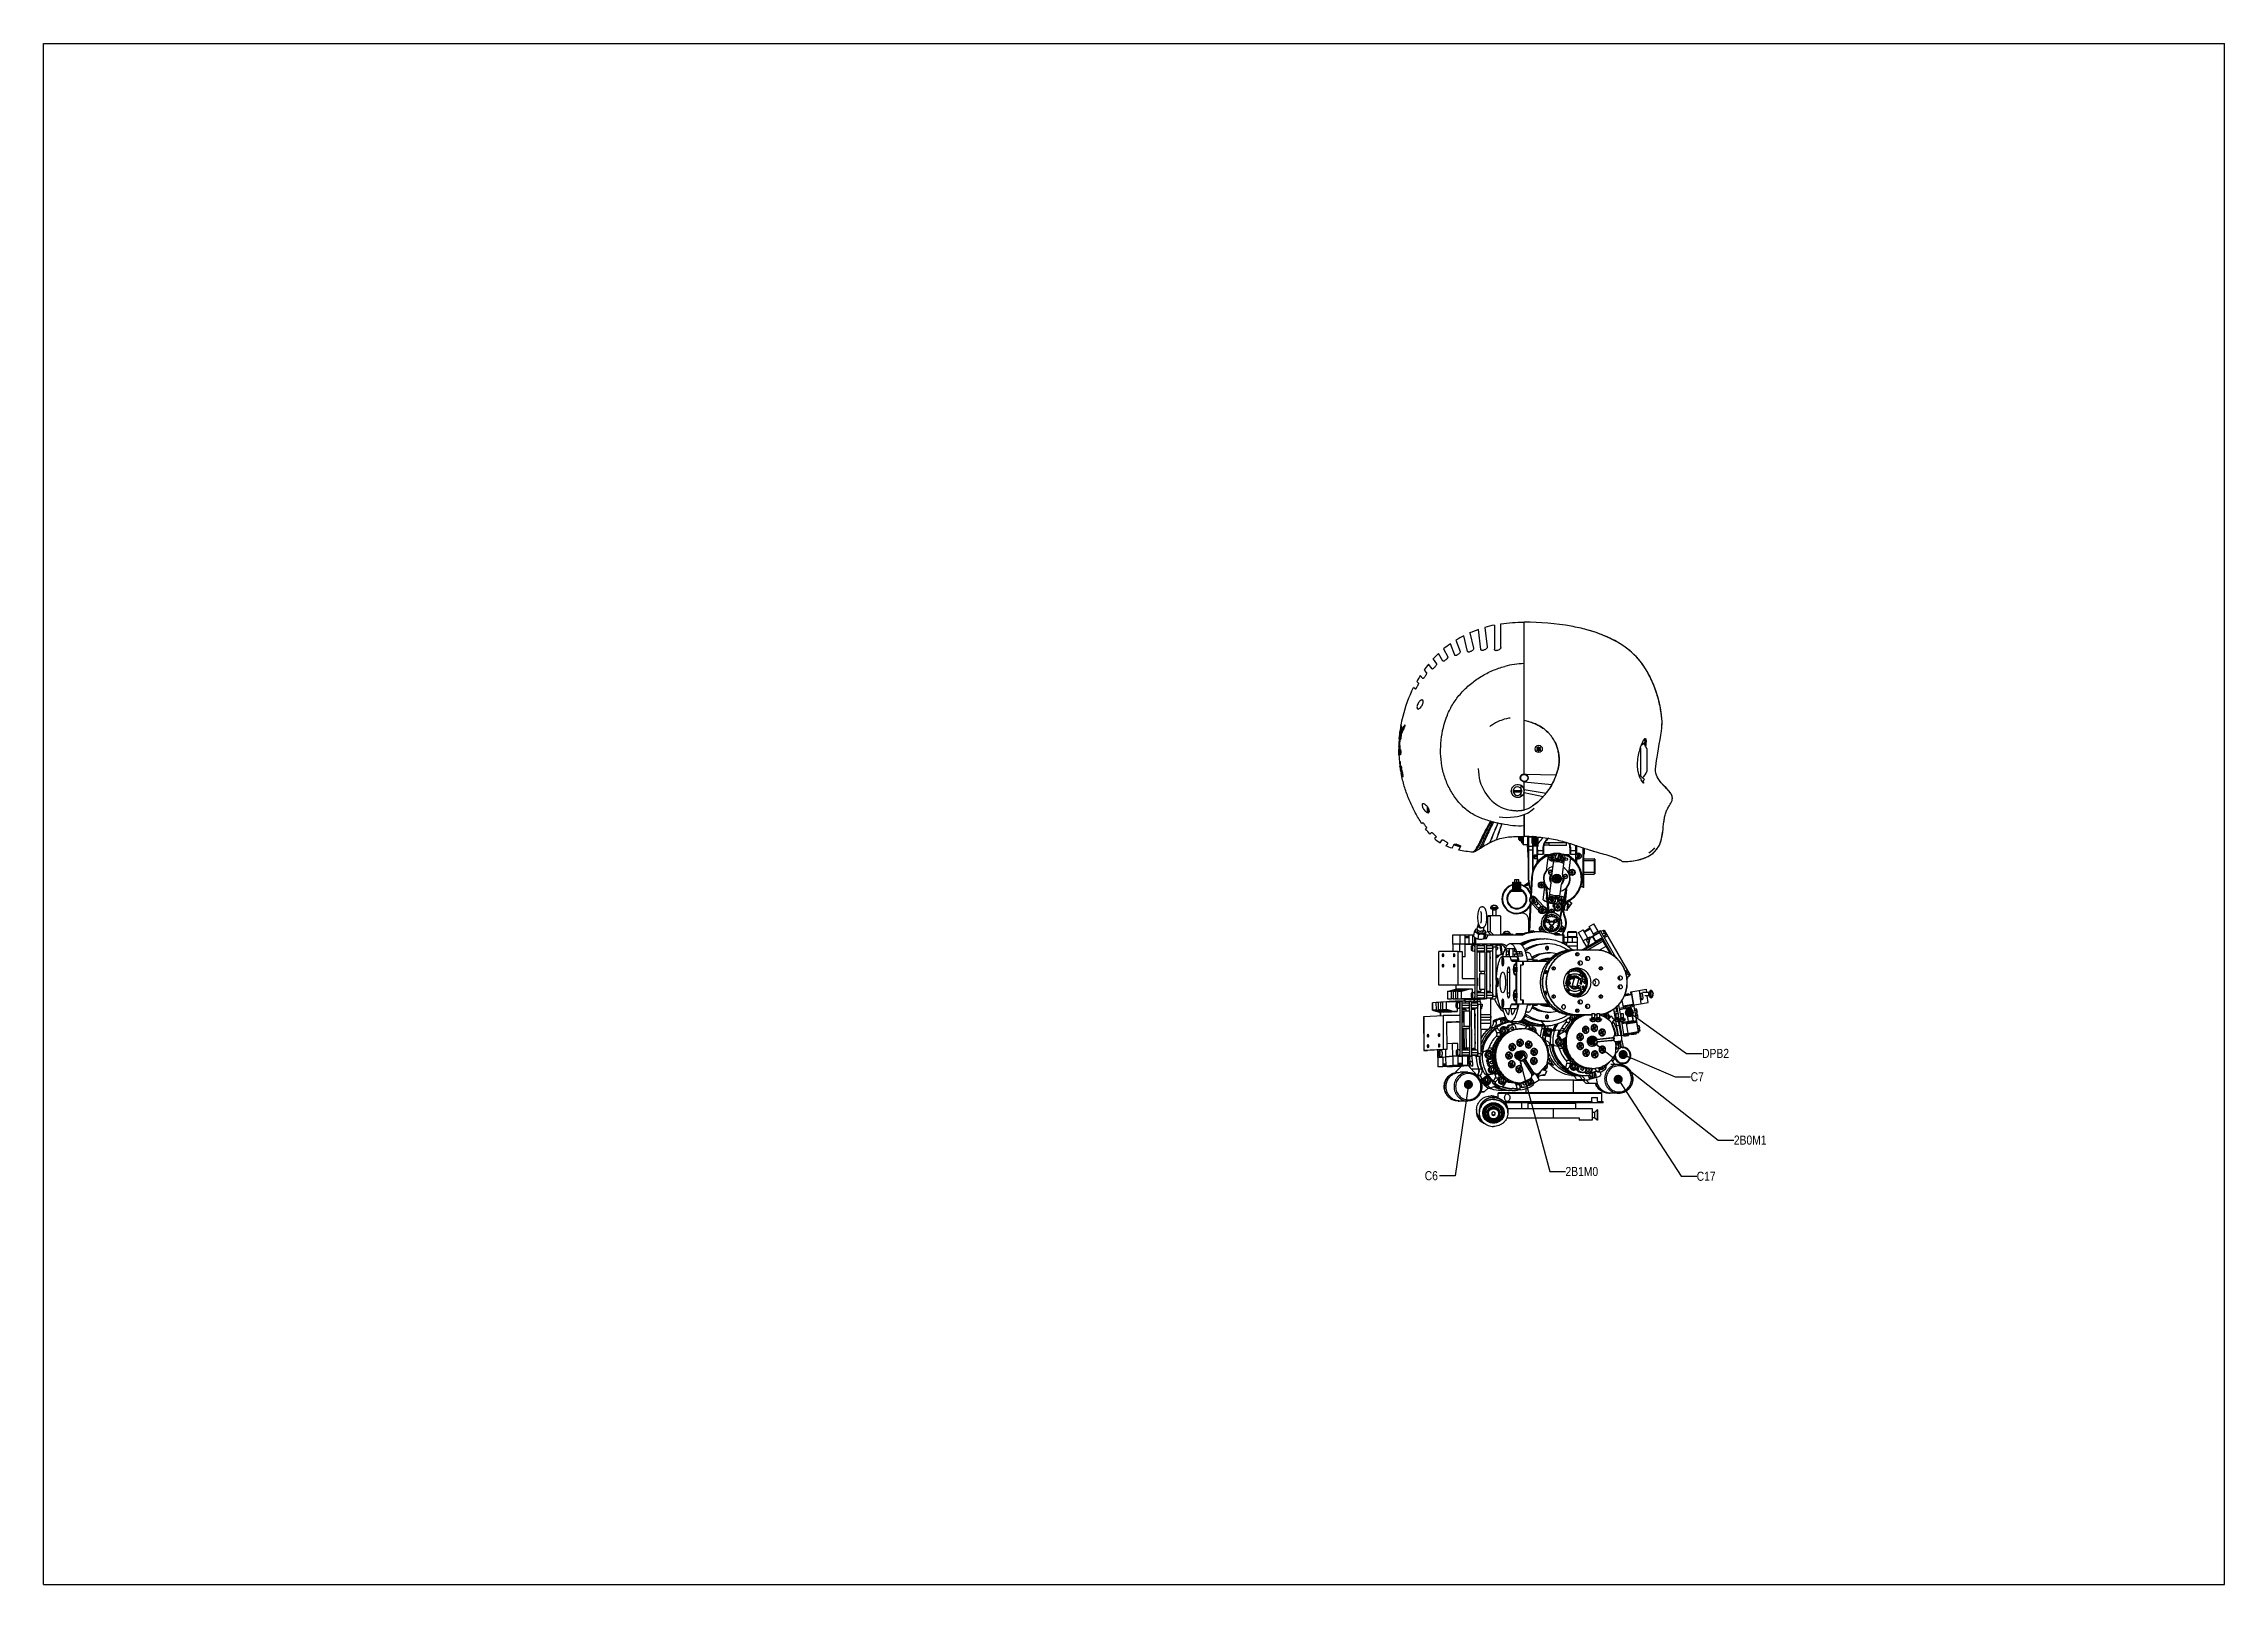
# Model space of a CAD drawing. Header units: millimetres. Extents: x 0 to 841, y 0 to 594.
import ezdxf

# ---------------------------------------------------------------- set-up
doc = ezdxf.new("R2010")
doc.units = ezdxf.units.MM
doc.header["$LTSCALE"] = 46.255
doc.layers.get('0').update_dxf_attribs({"linetype": 'CONTINUOUS'})
for name, color, linetype in [('3_ALL_AXES', 7, 'CONTINUOUS'), ('7_ALL_FEATURES', 7, 'CONTINUOUS'), ('APSF_BLANK_LAYER', 7, 'CONTINUOUS'), ('AXIS', 7, 'CONTINUOUS'), ('COSMETIC', 7, 'CONTINUOUS'), ('DCURVE', 7, 'CONTINUOUS'), ('PRT_CURVE', 7, 'CONTINUOUS'), ('PRT_SURFACE', 7, 'CONTINUOUS')]:
    doc.layers.add(name, color=color, linetype=linetype)
doc.styles.get("Standard").update_dxf_attribs({"font": 'txt', "width": 0.85})
doc.styles.add('TEXTSTYLE_2', font='txt', dxfattribs={"width": 0.85})
doc.dimstyles.get("Standard").update_dxf_attribs({"dimtxt": 3.5, "dimasz": 3.5, "dimexe": 1.5, "dimexo": 1, "dimtad": 1, "dimtxsty": 'STANDARD', "dimcen": 0.09, "dimadec": 0, "dimazin": 0, "dimtol": 1, "dimtp": 0.01, "dimtm": 0.01, "dimtfac": 1, "dimtofl": 0, "dimtmove": 0, "dimatfit": 3, "dimfxl": 1, "dimtolj": 1, "dimarcsym": 0})

msp = doc.modelspace()

# ---------------------------------------------------------------- texts
at = {"color": 2, "linetype": 'CONTINUOUS', "char_height": 3.5, "attachment_point": 1, "line_spacing_factor": 0.9, "style": 'TEXTSTYLE_2'}
for s, insert, width in [('DPB2', (639.58, 206.46), 16.7344), ('C7', (635.16, 197.44), 8.5531), ('2B0M1', (651.83, 173.04), 19.3375), ('2B1M0', (586.9, 160.92), 19.3375), ('C6', (532.62, 159.31), 8.5531), ('C17', (637.49, 159.09), 10.4125)]:
    msp.add_mtext(s, dxfattribs=dict(at, insert=insert, width=width))

# ---------------------------------------------------------------- linework, layer by layer
at = {"color": 7, "linetype": 'CONTINUOUS'}
for p, q in [((0, 0), (0, 594)), ((0, 594), (841, 594)), ((841, 0), (841, 594)), ((561.98, 361.24), (561.98, 370.27)), ((570.93, 370.89), (570.93, 370.96)), ((570.93, 370.66), (570.93, 370.89)), ((570.93, 370.64), (570.93, 370.66)), ((570.93, 370.15), (570.93, 370.64)), ((570.93, 370.42), (570.98, 370.42)), ((570.93, 369.85), (570.93, 370.15)), ((570.98, 332.98), (570.98, 370.97)), ((544.17, 358.24), (542.5, 362.59)), ((544.64, 364), (546.31, 359.64)), ((549.14, 359.7), (547.64, 365.69)), ((549.95, 366.79), (551.42, 360.87)), ((554.28, 360.44), (553.33, 368.12)), ((555.76, 368.89), (556.68, 361.39)), ((559.48, 369.81), (559.48, 360.5)), ((570.93, 365.89), (570.93, 369.85)), ((570.93, 359.78), (570.93, 365.89)), ((596.62, 367.6), (595.16, 368.02)), ((598.72, 366.92), (595.16, 368.02)), ((598.71, 366.92), (596.62, 367.6)), ((535.43, 352.91), (534.12, 354.79)), ((535.81, 356.74), (537.13, 354.84)), ((539.55, 355.96), (537.98, 358.92)), ((539.91, 360.62), (541.49, 357.63)), ((570.93, 354.99), (570.93, 359.78)), ((570.93, 354.83), (570.93, 354.99)), ((570.93, 350.19), (570.93, 354.83)), ((528.96, 345.21), (528.32, 345.77)), ((529.52, 348.03), (530.18, 347.46)), ((531.91, 349.26), (530.92, 350.36)), ((532.36, 352.5), (533.36, 351.39)), ((570.93, 350.09), (570.93, 350.19)), ((570.93, 349.99), (570.93, 350.09)), ((570.93, 343.63), (570.93, 349.99)), ((570.93, 340.69), (570.93, 343.63)), ((522.99, 328.07), (523, 328.14)), ((523.07, 328.29), (523.03, 328.29)), ((523.04, 328.29), (523.03, 328.29)), ((523.03, 328.29), (523.03, 328.29)), ((523.07, 328.29), (523.04, 328.29)), ((523.07, 328.29), (523.04, 328.29)), ((523.04, 328.29), (523.04, 328.29)), ((523.04, 328.29), (523.04, 328.29)), ((523.04, 328.29), (523.04, 328.29)), ((523.2, 328.82), (523.26, 328.82)), ((523.82, 330.01), (523.36, 330.01)), ((523.39, 328.71), (523.52, 328.71)), ((523.55, 329.68), (523.53, 329.68)), ((523.55, 329.68), (523.81, 329.68)), ((523.81, 329.68), (523.55, 329.68)), ((523.56, 329.68), (523.55, 329.68)), ((523.56, 330.14), (523.82, 330.14)), ((523.6, 328.58), (523.63, 328.78)), ((523.63, 328.78), (523.64, 328.87)), ((523.64, 328.87), (523.72, 328.87)), ((523.67, 329.58), (523.8, 329.58)), ((523.72, 328.77), (524.04, 328.77)), ((524.23, 329.81), (524.55, 329.81)), ((524.44, 330.21), (524.71, 330.21)), ((524.91, 331.33), (524.98, 331.33)), ((570.93, 323.13), (570.93, 332.99)), ((570.93, 332.99), (570.93, 332.99)), ((576.28, 331.26), (576.31, 331.25)), ((576.31, 331.25), (576.36, 331.23)), ((576.36, 331.23), (576.53, 331.14)), ((624.09, 330.79), (624.13, 332.59)), ((624.09, 330.79), (624.1, 331)), ((522.64, 321.81), (522.64, 321.81)), ((522.66, 321.01), (522.69, 321.01)), ((522.98, 323), (522.85, 323)), ((522.95, 327.69), (522.95, 327.71)), ((522.95, 326.24), (523.14, 326.24)), ((522.96, 327.39), (522.96, 327.37)), ((523.04, 326.7), (523.04, 326.7)), ((523.05, 321.34), (523.04, 321.49)), ((523.08, 327.09), (523.1, 327.08)), ((523.1, 327.08), (523.11, 327.08)), ((523.12, 327.08), (523.22, 327.08)), ((523.12, 327.08), (523.22, 327.08)), ((523.19, 321.22), (523.34, 321.22)), ((523.21, 326.19), (523.37, 326.19)), ((570.93, 313.4), (570.93, 323.13)), ((576.18, 322.18), (575.86, 322.26)), ((576.18, 321.98), (575.86, 321.9)), ((576.18, 322.18), (576.18, 321.98)), ((576.47, 322.18), (576.18, 322.18)), ((576.18, 321.98), (576.47, 321.98)), ((576.47, 322.18), (576.38, 322.27)), ((576.47, 321.98), (576.38, 321.88)), ((576.47, 322.47), (576.39, 322.79)), ((576.47, 321.69), (576.39, 321.36)), ((576.47, 322.47), (576.47, 322.18)), ((576.67, 322.47), (576.47, 322.47)), ((576.47, 321.98), (576.47, 321.69)), ((576.47, 321.69), (576.67, 321.69)), ((576.67, 322.47), (576.75, 322.79)), ((576.67, 322.18), (576.67, 322.47)), ((576.67, 322.18), (576.76, 322.27)), ((576.96, 322.18), (576.67, 322.18)), ((576.67, 321.69), (576.67, 321.98)), ((576.67, 321.98), (576.76, 321.88)), ((576.67, 321.98), (576.96, 321.98)), ((576.67, 321.69), (576.75, 321.36)), ((576.96, 322.18), (577.29, 322.26)), ((576.96, 321.98), (576.96, 322.18)), ((576.96, 321.98), (577.29, 321.9)), ((617.86, 324.76), (616.07, 323.36)), ((617.29, 323.98), (617.28, 323.89)), ((617.37, 325.35), (617.37, 325.3)), ((569.68, 311.67), (569.68, 311.71)), ((570.93, 312.43), (570.93, 313.4)), ((571.28, 312.4), (583.3, 312.08)), ((583.31, 312.08), (583.28, 312.01)), ((583.37, 312.25), (583.31, 312.08)), ((615.2, 312.24), (617.36, 310.3)), ((566.01, 305.85), (566.03, 306.17)), ((566.69, 306.11), (570.01, 306.11)), ((566.69, 305.51), (570.01, 305.51)), ((569.68, 308), (569.68, 306.75)), ((569.68, 305.03), (569.68, 303.69)), ((570.9, 305.25), (570.9, 305.28)), ((570.91, 305.27), (570.9, 305.28)), ((570.9, 305.23), (570.9, 305.25)), ((570.9, 305.17), (570.9, 305.23)), ((570.93, 306.46), (570.93, 309.41)), ((570.93, 309.4), (581.66, 308.34)), ((570.93, 306.46), (579.42, 305)), ((570.93, 305.23), (570.93, 305.24)), ((570.93, 298.59), (570.93, 305.23)), ((570.93, 304.63), (570.93, 305.23)), ((570.93, 305.23), (578.34, 303.73)), ((571, 305.85), (570.98, 305.89)), ((580, 305.76), (580.01, 305.78)), ((616.96, 309.01), (616.96, 309)), ((533.55, 299.88), (533.55, 298.01)), ((533.7, 297.86), (533.55, 298.01)), ((533.7, 299.7), (533.7, 297.86)), ((534.37, 297.86), (533.7, 297.86)), ((563.7, 298.98), (564.42, 298.77)), ((570.67, 298.53), (570.71, 298.54)), ((570.71, 298.54), (570.77, 298.55)), ((570.77, 298.55), (570.81, 298.56)), ((570.81, 298.56), (570.85, 298.57)), ((570.85, 298.57), (570.88, 298.58)), ((570.88, 298.58), (570.91, 298.59)), ((570.91, 298.59), (570.92, 298.59)), ((570.92, 298.59), (570.93, 298.59)), ((570.92, 298.59), (570.92, 298.59)), ((570.93, 298.59), (570.93, 298.59)), ((570.94, 296.33), (570.93, 296.8)), ((570.94, 296.15), (570.94, 296.33)), ((570.94, 295.75), (570.94, 296.15)), ((570.94, 295.37), (570.94, 295.75)), ((570.98, 296.82), (570.98, 296.53)), ((570.98, 296.53), (570.98, 294.71)), ((570.98, 294.71), (570.98, 292.36)), ((531.48, 293.3), (531.89, 293.66)), ((533.33, 291.6), (532.94, 291.26)), ((534.64, 289.24), (535.23, 289.9)), ((537, 288.13), (536.44, 287.5)), ((538.57, 285.93), (539.31, 287)), ((557.72, 286.02), (557.7, 285.97)), ((557.96, 294.24), (557.93, 294.25)), ((558.26, 294.16), (558.13, 294.2)), ((560.16, 287.07), (560.15, 287.03)), ((560.83, 293.53), (560.79, 293.53)), ((562.38, 293.19), (562.33, 293.2)), ((568.95, 287.21), (568.95, 288.34)), ((568.95, 287.21), (569.1, 287.06)), ((569.1, 287.06), (569.1, 288.34)), ((569.35, 287.06), (569.1, 287.06)), ((569.35, 286.66), (569.35, 288.34)), ((569.55, 286.66), (569.35, 286.66)), ((569.55, 288.34), (569.55, 286.66)), ((569.55, 287.13), (569.57, 287.13)), ((569.57, 287.06), (569.55, 287.06)), ((570.52, 285.21), (570.52, 288.31)), ((570.67, 288.06), (570.67, 288.3)), ((570.67, 285.06), (570.67, 288.06)), ((570.88, 288.91), (570.88, 288.88)), ((570.88, 288.88), (570.88, 288.51)), ((570.88, 288.51), (570.88, 288.45)), ((570.88, 288.45), (570.89, 288.3)), ((570.89, 288.3), (570.93, 288.3)), ((570.93, 288.3), (570.94, 288.3)), ((570.94, 288.92), (570.94, 288.52)), ((570.98, 288.91), (570.94, 288.91)), ((570.94, 288.52), (570.94, 288.46)), ((570.94, 288.46), (570.94, 288.3)), ((570.98, 292.36), (570.98, 288.91)), ((570.98, 288.91), (570.98, 288.46)), ((572.4, 285.06), (572.4, 288.41)), ((572.55, 288.41), (572.55, 272.05)), ((574.1, 288.06), (572.55, 288.06)), ((572.7, 288.4), (572.7, 288.06)), ((572.7, 288.06), (572.7, 271.99)), ((573.95, 288.33), (573.95, 288.06)), ((573.95, 288.06), (573.95, 285.72)), ((574.1, 288.32), (574.1, 285.95)), ((574.35, 285.97), (574.1, 285.97)), ((574.35, 285.72), (574.35, 285.97)), ((574.5, 285.82), (574.35, 285.97)), ((574.47, 285.85), (574.47, 288.29)), ((574.62, 284.76), (574.62, 288.28)), ((574.85, 285.31), (574.85, 288.27)), ((575.3, 285.31), (575.3, 288.23)), ((575.53, 284.76), (575.53, 288.21)), ((575.68, 284.76), (575.68, 288.2)), ((575.76, 284.76), (575.76, 288.19)), ((575.91, 284.76), (575.91, 288.18)), ((576.17, 285.93), (576.32, 286.08)), ((576.32, 284.64), (576.32, 288.14)), ((580.6, 284.81), (580.6, 286.01)), ((624.37, 289.82), (624.42, 290.22)), ((624.38, 289.9), (624.42, 290.22)), ((624.38, 289.84), (624.38, 289.9)), ((541.47, 285.72), (540.77, 284.73)), ((543.19, 283.78), (544.01, 285.32)), ((543.98, 285.09), (544.07, 285.36)), ((544.06, 285.35), (543.98, 285.1)), ((546.43, 284.53), (545.67, 283.1)), ((551.25, 282.28), (551.3, 282.3)), ((551.25, 282.28), (551.25, 282.28)), ((570.52, 285.21), (570.67, 285.06)), ((572.45, 278.31), (572.45, 275.31)), ((572.55, 278.31), (572.45, 278.31)), ((572.55, 284.57), (574.5, 284.57)), ((572.7, 283.17), (572.55, 283.09)), ((572.7, 283.17), (574.35, 283.17)), ((573.95, 285.72), (574.5, 285.72)), ((574.35, 275.27), (574.35, 285.72)), ((574.35, 283.17), (574.5, 283.09)), ((574.5, 275.63), (574.5, 285.82)), ((574.62, 284.76), (574.5, 284.76)), ((574.85, 285.31), (574.62, 284.76)), ((574.7, 284.76), (574.7, 284.94)), ((574.85, 284.76), (574.7, 284.76)), ((574.82, 281.15), (574.82, 279.88)), ((574.82, 281.15), (575.92, 281.15)), ((576.17, 281.11), (574.82, 281.11)), ((574.82, 280.49), (576.17, 280.49)), ((574.82, 280.49), (576.17, 280.49)), ((574.82, 279.88), (575.92, 279.88)), ((574.85, 284.76), (574.85, 285.31)), ((575.08, 285.31), (574.85, 284.76)), ((575.3, 285.31), (574.85, 285.31)), ((575.77, 281.06), (574.97, 281.06)), ((575.77, 280.56), (574.97, 280.56)), ((575.53, 284.76), (575.3, 285.31)), ((575.68, 284.76), (575.53, 284.76)), ((575.76, 284.76), (575.68, 284.94)), ((575.91, 284.76), (575.76, 284.76)), ((575.77, 280.49), (575.77, 281.11)), ((575.92, 281.5), (575.92, 281.15)), ((575.92, 281.5), (575.97, 281.5)), ((575.92, 279.88), (575.92, 278.81)), ((575.92, 278.81), (575.97, 278.81)), ((576.17, 284.78), (575.97, 284.98)), ((576.17, 283.37), (576.17, 285.93)), ((576.32, 284.64), (576.17, 284.5)), ((578.17, 282.78), (576.17, 282.78)), ((578.12, 281.41), (576.17, 281.41)), ((576.17, 279.78), (576.17, 281.18)), ((578.42, 283.61), (578.17, 283.53)), ((578.17, 283.53), (578.17, 281.41)), ((578.42, 282.86), (578.17, 282.78)), ((578.17, 281.41), (578.42, 281.66)), ((578.42, 283.61), (578.42, 281.66)), ((578.76, 281.06), (579.86, 281.06)), ((578.8, 281.28), (578.8, 281.18)), ((580.41, 281.28), (578.8, 281.28)), ((580.15, 281.18), (578.8, 281.18)), ((578.92, 281.06), (578.8, 281.18)), ((579.05, 280.7), (579.05, 281.06)), ((579.63, 275.15), (580.34, 281.19)), ((580.34, 281.19), (580.42, 281.29)), ((587.3, 284.81), (580.6, 284.81)), ((581.01, 280.41), (581.01, 280.05)), ((581.55, 280.41), (581.01, 280.41)), ((581.37, 280.32), (581.01, 280.41)), ((581.37, 280.14), (581.01, 280.05)), ((581.01, 280.05), (581.55, 280.05)), ((581.37, 280.32), (581.37, 280.14)), ((581.64, 280.32), (581.37, 280.32)), ((581.37, 280.14), (581.64, 280.14)), ((581.55, 280.96), (581.55, 280.41)), ((581.92, 280.96), (581.55, 280.96)), ((581.64, 280.59), (581.55, 280.96)), ((581.64, 280.32), (581.55, 280.41)), ((581.64, 280.14), (581.55, 280.05)), ((581.55, 280.05), (581.55, 279.51)), ((581.64, 279.87), (581.55, 279.51)), ((581.55, 279.51), (581.92, 279.51)), ((581.64, 280.59), (581.64, 280.32)), ((581.82, 280.59), (581.64, 280.59)), ((581.64, 280.14), (581.64, 279.87)), ((581.64, 279.87), (581.82, 279.87)), ((581.78, 274.14), (582.35, 279.06)), ((581.82, 280.59), (581.92, 280.96)), ((581.82, 280.32), (581.82, 280.59)), ((581.82, 280.32), (581.92, 280.41)), ((582.1, 280.32), (581.82, 280.32)), ((581.82, 279.87), (581.82, 280.14)), ((581.82, 280.14), (582.1, 280.14)), ((581.82, 280.14), (581.92, 280.05)), ((581.82, 279.87), (581.92, 279.51)), ((581.92, 280.41), (581.92, 280.96)), ((582.46, 280.41), (581.92, 280.41)), ((581.92, 279.51), (581.92, 280.05)), ((581.92, 280.05), (582.46, 280.05)), ((582.1, 280.32), (582.46, 280.41)), ((582.1, 280.14), (582.1, 280.32)), ((582.1, 280.14), (582.46, 280.05)), ((582.46, 280.05), (582.46, 280.41)), ((583.05, 280.08), (583.15, 280.9)), ((585.02, 280.36), (584.72, 280.33)), ((585.08, 280.2), (584.83, 280.03)), ((585.18, 280.7), (585.01, 280.95)), ((585.27, 280.45), (585.02, 280.36)), ((585.02, 280.36), (585.08, 280.2)), ((585.08, 280.2), (585.33, 280.29)), ((585.27, 280.45), (585.15, 280.5)), ((585.34, 280.76), (585.18, 280.7)), ((585.18, 280.7), (585.27, 280.45)), ((585.33, 280.29), (585.27, 280.18)), ((585.34, 280.76), (585.31, 281.06)), ((585.33, 280.29), (585.42, 280.04)), ((585.43, 280.51), (585.34, 280.76)), ((585.42, 280.04), (585.58, 280.1)), ((585.42, 280.04), (585.45, 279.74)), ((585.43, 280.51), (585.48, 280.62)), ((585.68, 280.6), (585.43, 280.51)), ((585.49, 280.35), (585.74, 280.44)), ((585.49, 280.35), (585.6, 280.3)), ((585.58, 280.1), (585.49, 280.35)), ((585.58, 280.1), (585.75, 279.85)), ((585.68, 280.6), (585.93, 280.77)), ((585.74, 280.44), (585.68, 280.6)), ((585.74, 280.44), (586.04, 280.47)), ((585.75, 273.68), (586.34, 278.72)), ((588.3, 281.28), (586.69, 281.28)), ((588.3, 281.18), (586.96, 281.18)), ((587.28, 281.06), (588.34, 281.06)), ((588.05, 280.69), (588.05, 281.06)), ((588.78, 280.2), (588.07, 274.16)), ((588.3, 281.18), (588.17, 281.06)), ((588.3, 281.28), (588.3, 281.18)), ((588.67, 281.66), (588.67, 283.61)), ((588.67, 283.61), (588.92, 283.53)), ((588.67, 282.86), (588.92, 282.78)), ((588.92, 281.41), (588.67, 281.66)), ((588.78, 280.2), (588.72, 280.32)), ((588.92, 281.41), (588.92, 283.53)), ((590.92, 282.78), (588.92, 282.78)), ((590.92, 281.41), (588.98, 281.41)), ((590.92, 283.37), (590.92, 284.87)), ((590.92, 284.78), (590.99, 284.85)), ((591.7, 280.87), (591.47, 280.93)), ((591.7, 280.74), (591.47, 280.68)), ((591.91, 280.87), (591.7, 280.87)), ((591.7, 280.87), (591.7, 280.74)), ((591.7, 280.74), (591.91, 280.74)), ((591.91, 280.87), (591.84, 280.94)), ((591.91, 280.74), (591.84, 280.67)), ((591.91, 281.08), (591.85, 281.31)), ((591.91, 280.53), (591.85, 280.3)), ((592.04, 281.08), (591.91, 281.08)), ((591.91, 281.08), (591.91, 280.87)), ((591.91, 280.74), (591.91, 280.53)), ((591.91, 280.53), (592.04, 280.53)), ((592.04, 281.08), (592.1, 281.31)), ((592.04, 280.87), (592.04, 281.08)), ((592.04, 280.87), (592.11, 280.94)), ((592.25, 280.87), (592.04, 280.87)), ((592.04, 280.74), (592.25, 280.74)), ((592.04, 280.53), (592.04, 280.74)), ((592.04, 280.74), (592.11, 280.67)), ((592.04, 280.53), (592.1, 280.3)), ((592.25, 280.87), (592.48, 280.93)), ((592.25, 280.74), (592.25, 280.87)), ((592.25, 280.74), (592.48, 280.68)), ((594, 281.51), (593.92, 281.58)), ((593.92, 279.76), (597.92, 279.76)), ((593.92, 279.01), (598.1, 279.01)), ((594, 283.85), (594, 281.51)), ((594.1, 281.51), (594, 281.51)), ((594.1, 283.81), (594.1, 281.51)), ((597.92, 279.76), (597.92, 273.85)), ((598.17, 279.63), (598.13, 279.63)), ((598.17, 279.63), (598.17, 273.98)), ((608.75, 278.69), (609.74, 278.69)), ((608.75, 278.69), (608.75, 278.69)), ((614.99, 280.31), (614.95, 280.3)), ((619.08, 282.01), (619.08, 282.01)), ((570.8, 269.49), (572.65, 270.64)), ((572.71, 270.16), (571.6, 269.46)), ((572.55, 275.31), (572.45, 275.31)), ((572.7, 271.99), (572.55, 272.05)), ((573.81, 272.55), (573.43, 264.96)), ((574.06, 272.53), (573.69, 265.14)), ((574.06, 272.53), (573.81, 272.55)), ((577.18, 269.73), (577.18, 269.5)), ((577.54, 269.73), (577.18, 269.73)), ((577.42, 269.67), (577.18, 269.73)), ((577.42, 269.56), (577.18, 269.5)), ((577.18, 269.5), (577.54, 269.5)), ((577.6, 269.67), (577.42, 269.67)), ((577.42, 269.67), (577.42, 269.56)), ((577.42, 269.56), (577.6, 269.56)), ((577.78, 270.09), (577.54, 270.09)), ((577.6, 269.85), (577.54, 270.09)), ((577.54, 270.09), (577.54, 269.73)), ((577.6, 269.67), (577.54, 269.73)), ((577.6, 269.56), (577.54, 269.5)), ((577.54, 269.5), (577.54, 269.14)), ((577.6, 269.38), (577.54, 269.14)), ((577.54, 269.14), (577.78, 269.14)), ((577.72, 269.85), (577.6, 269.85)), ((577.6, 269.85), (577.6, 269.67)), ((577.6, 269.56), (577.6, 269.38)), ((577.6, 269.38), (577.72, 269.38)), ((577.72, 269.85), (577.78, 270.09)), ((577.72, 269.67), (577.72, 269.85)), ((577.72, 269.67), (577.78, 269.73)), ((577.9, 269.67), (577.72, 269.67)), ((577.72, 269.56), (577.9, 269.56)), ((577.72, 269.56), (577.78, 269.5)), ((577.72, 269.38), (577.72, 269.56)), ((577.72, 269.38), (577.78, 269.14)), ((577.78, 269.73), (577.78, 270.09)), ((578.13, 269.73), (577.78, 269.73)), ((577.78, 269.5), (578.13, 269.5)), ((577.78, 269.14), (577.78, 269.5)), ((577.9, 269.67), (578.13, 269.73)), ((577.9, 269.56), (577.9, 269.67)), ((577.9, 269.56), (578.13, 269.5)), ((578.13, 269.5), (578.13, 269.73)), ((578.32, 263.91), (579.03, 269.95)), ((579.18, 269.63), (579.97, 260.84)), ((581.74, 274.88), (580.34, 274.37)), ((581.8, 274.69), (580.41, 274.18)), ((580.76, 265.39), (581.35, 270.43)), ((583.7, 271.35), (583.21, 272.69)), ((583.89, 271.42), (583.4, 272.76)), ((584.48, 254.31), (587.6, 269.14)), ((584.77, 265.26), (585.32, 269.97)), ((587.59, 273.31), (586.2, 272.8)), ((587.66, 273.13), (586.27, 272.62)), ((589.32, 274.61), (588.96, 274.61)), ((589.2, 274.55), (588.96, 274.61)), ((588.96, 274.61), (588.96, 274.38)), ((589.2, 274.44), (588.96, 274.38)), ((588.96, 274.38), (589.32, 274.38)), ((589.38, 274.55), (589.2, 274.55)), ((589.2, 274.55), (589.2, 274.44)), ((589.2, 274.44), (589.38, 274.44)), ((589.56, 274.97), (589.32, 274.97)), ((589.32, 274.97), (589.32, 274.61)), ((589.38, 274.73), (589.32, 274.97)), ((589.38, 274.55), (589.32, 274.61)), ((589.38, 274.44), (589.32, 274.38)), ((589.32, 274.38), (589.32, 274.02)), ((589.38, 274.26), (589.32, 274.02)), ((589.32, 274.02), (589.56, 274.02)), ((589.5, 274.73), (589.38, 274.73)), ((589.38, 274.73), (589.38, 274.55)), ((589.38, 274.44), (589.38, 274.26)), ((589.38, 274.26), (589.5, 274.26)), ((589.5, 274.73), (589.56, 274.97)), ((589.5, 274.55), (589.5, 274.73)), ((589.5, 274.55), (589.56, 274.61)), ((589.68, 274.55), (589.5, 274.55)), ((589.5, 274.44), (589.68, 274.44)), ((589.5, 274.26), (589.5, 274.44)), ((589.5, 274.44), (589.56, 274.38)), ((589.5, 274.26), (589.56, 274.02)), ((589.56, 274.61), (589.56, 274.97)), ((589.91, 274.61), (589.56, 274.61)), ((589.56, 274.38), (589.91, 274.38)), ((589.56, 274.02), (589.56, 274.38)), ((589.68, 274.55), (589.91, 274.61)), ((589.68, 274.44), (589.68, 274.55)), ((589.68, 274.44), (589.91, 274.38)), ((589.91, 274.38), (589.91, 274.61)), ((593.24, 272.9), (593.38, 272.93)), ((593.25, 272.71), (593.38, 272.68)), ((593.92, 274.6), (598.17, 274.6)), ((593.92, 273.85), (597.92, 273.85)), ((598.17, 273.98), (598.14, 273.98)), ((558, 261.01), (558, 260.61)), ((558, 261.01), (560.8, 261.01)), ((558.68, 261.65), (558.68, 261.66)), ((559.22, 261.65), (559.2, 261.8)), ((559.59, 261.8), (559.57, 261.65)), ((560.11, 261.66), (560.11, 261.65)), ((560.8, 261.01), (560.8, 260.61)), ((570.36, 267.18), (565.94, 267.18)), ((573.34, 263.16), (572.76, 251.7)), ((573.58, 262.91), (573.01, 251.73)), ((573.32, 268.33), (573.18, 268.39)), ((573.32, 268.33), (573.6, 268.33)), ((573.34, 263.16), (576.55, 259.76)), ((574.16, 263.84), (573.86, 263.91)), ((574.16, 263.66), (573.86, 263.59)), ((574.42, 263.84), (574.16, 263.84)), ((574.16, 263.84), (574.16, 263.66)), ((574.16, 263.66), (574.42, 263.66)), ((574.42, 263.84), (574.33, 263.92)), ((574.42, 263.66), (574.33, 263.57)), ((574.42, 264.1), (574.35, 264.39)), ((574.42, 263.4), (574.35, 263.11)), ((574.59, 264.1), (574.42, 264.1)), ((574.42, 264.1), (574.42, 263.84)), ((574.42, 263.66), (574.42, 263.4)), ((574.42, 263.4), (574.59, 263.4)), ((574.59, 264.1), (574.67, 264.39)), ((574.59, 263.84), (574.59, 264.1)), ((574.59, 263.84), (574.68, 263.92)), ((574.86, 263.84), (574.59, 263.84)), ((574.59, 263.66), (574.86, 263.66)), ((574.59, 263.66), (574.68, 263.57)), ((574.59, 263.4), (574.59, 263.66)), ((574.59, 263.4), (574.67, 263.11)), ((574.86, 263.84), (575.15, 263.91)), ((574.86, 263.66), (574.86, 263.84)), ((574.86, 263.66), (575.15, 263.59)), ((578.37, 261.48), (575.16, 264.88)), ((578.32, 263.91), (578.38, 263.79)), ((580.43, 260.71), (579.69, 268.89)), ((581.36, 263.67), (581.06, 263.64)), ((581.42, 263.51), (581.17, 263.34)), ((581.52, 264.01), (581.35, 264.26)), ((581.61, 263.76), (581.36, 263.67)), ((581.36, 263.67), (581.42, 263.51)), ((581.42, 263.51), (581.67, 263.6)), ((581.61, 263.76), (581.5, 263.81)), ((581.68, 264.07), (581.52, 264.01)), ((581.52, 264.01), (581.61, 263.76)), ((581.67, 263.6), (581.62, 263.49)), ((581.68, 264.07), (581.65, 264.37)), ((581.67, 263.6), (581.76, 263.35)), ((581.77, 263.82), (581.68, 264.07)), ((581.76, 263.35), (581.92, 263.41)), ((581.76, 263.35), (581.79, 263.05)), ((581.77, 263.82), (581.82, 263.93)), ((582.02, 263.91), (581.77, 263.82)), ((581.83, 263.66), (582.08, 263.75)), ((581.83, 263.66), (581.94, 263.61)), ((581.92, 263.41), (581.83, 263.66)), ((581.92, 263.41), (582.09, 263.16)), ((582.02, 263.91), (582.27, 264.08)), ((582.08, 263.75), (582.02, 263.91)), ((582.08, 263.75), (582.38, 263.78)), ((583.72, 261.52), (583.12, 261.52)), ((583.52, 261.42), (583.12, 261.52)), ((583.12, 261.52), (583.12, 261.12)), ((583.52, 261.22), (583.12, 261.12)), ((583.12, 261.12), (583.72, 261.12)), ((583.82, 261.42), (583.52, 261.42)), ((583.52, 261.42), (583.52, 261.22)), ((583.52, 261.22), (583.82, 261.22)), ((584.12, 262.12), (583.72, 262.12)), ((583.72, 262.12), (583.72, 261.52)), ((583.82, 261.72), (583.72, 262.12)), ((583.82, 261.42), (583.72, 261.52)), ((583.82, 261.22), (583.72, 261.12)), ((583.72, 261.12), (583.72, 260.52)), ((583.82, 260.92), (583.72, 260.52)), ((583.87, 264.05), (583.78, 263.22)), ((584.02, 261.72), (583.82, 261.72)), ((583.82, 261.72), (583.82, 261.42)), ((583.82, 261.22), (583.82, 260.92)), ((583.82, 260.92), (584.02, 260.92)), ((584.02, 261.72), (584.12, 262.12)), ((584.02, 261.42), (584.02, 261.72)), ((584.02, 261.42), (584.12, 261.52)), ((584.32, 261.42), (584.02, 261.42)), ((584.02, 261.22), (584.32, 261.22)), ((584.02, 261.22), (584.12, 261.12)), ((584.02, 260.92), (584.02, 261.22)), ((584.02, 260.92), (584.12, 260.52)), ((584.12, 261.52), (584.12, 262.12)), ((584.72, 261.52), (584.12, 261.52)), ((584.12, 261.12), (584.72, 261.12)), ((584.12, 260.52), (584.12, 261.12)), ((587.01, 268.45), (584.28, 255.51)), ((584.32, 261.42), (584.72, 261.52)), ((584.32, 261.22), (584.32, 261.42)), ((584.32, 261.22), (584.72, 261.12)), ((585.18, 264.06), (584.64, 264.06)), ((585, 263.97), (584.64, 264.06)), ((584.64, 264.06), (584.64, 263.7)), ((585, 263.79), (584.64, 263.7)), ((584.64, 263.7), (585.18, 263.7)), ((584.72, 261.12), (584.72, 261.52)), ((585.27, 263.97), (585, 263.97)), ((585, 263.97), (585, 263.79)), ((585, 263.79), (585.27, 263.79)), ((585.55, 264.6), (585.18, 264.6)), ((585.27, 264.24), (585.18, 264.6)), ((585.18, 264.6), (585.18, 264.06)), ((585.27, 263.97), (585.18, 264.06)), ((585.27, 263.79), (585.18, 263.7)), ((585.18, 263.7), (585.18, 263.15)), ((585.27, 263.52), (585.18, 263.15)), ((585.18, 263.15), (585.55, 263.15)), ((585.46, 264.24), (585.27, 264.24)), ((585.27, 264.24), (585.27, 263.97)), ((585.27, 263.79), (585.27, 263.52)), ((585.27, 263.52), (585.46, 263.52)), ((585.46, 264.24), (585.55, 264.6)), ((585.46, 263.97), (585.46, 264.24)), ((585.46, 263.97), (585.55, 264.06)), ((585.73, 263.97), (585.46, 263.97)), ((585.46, 263.79), (585.73, 263.79)), ((585.46, 263.79), (585.55, 263.7)), ((585.46, 263.52), (585.46, 263.79)), ((585.46, 263.52), (585.55, 263.15)), ((585.55, 264.06), (585.55, 264.6)), ((586.08, 264.06), (585.55, 264.06)), ((585.55, 263.7), (586, 263.7)), ((585.55, 263.15), (585.55, 263.7)), ((585.73, 263.97), (586.08, 264.06)), ((585.73, 263.79), (585.73, 263.97)), ((585.73, 263.79), (586.01, 263.72)), ((586.48, 261.23), (586.3, 259.82)), ((586.76, 262.92), (586.68, 262.82)), ((587.35, 267.93), (586.76, 262.92)), ((587.5, 259.93), (587.8, 262.26)), ((587.7, 259.9), (588, 262.23)), ((587.74, 260.26), (589.3, 262.51)), ((587.78, 262.24), (587.8, 262.26)), ((587.8, 262.26), (588, 262.23)), ((587.99, 262.12), (588.95, 261.99)), ((588.21, 263.78), (588.34, 263.56)), ((552.85, 252.61), (553.04, 253.9)), ((553.08, 254.09), (553.04, 253.9)), ((553.16, 254.33), (553.08, 254.09)), ((553.26, 254.53), (553.16, 254.33)), ((553.33, 254.65), (553.26, 254.53)), ((553.32, 254.64), (553.33, 254.64)), ((554.56, 253.09), (554.57, 253.21)), ((555.32, 252.24), (555.49, 253.41)), ((556.92, 257.56), (557.16, 257.81)), ((556.92, 251.56), (556.92, 257.56)), ((556.92, 257.56), (558.02, 257.56)), ((557.16, 257.81), (561.63, 257.81)), ((558, 260.61), (560.8, 260.61)), ((558.26, 257.81), (558.02, 257.56)), ((558.02, 251.56), (558.02, 257.56)), ((558.65, 260.61), (558.65, 260.11)), ((558.65, 260.11), (560.15, 260.11)), ((558.77, 260.11), (558.77, 257.81)), ((560.02, 260.11), (560.02, 257.81)), ((560.15, 260.61), (560.15, 260.11)), ((561.87, 257.56), (561.63, 257.81)), ((561.87, 257.56), (561.87, 250.56)), ((572.65, 256.3), (572.65, 251.29)), ((577.75, 252.9), (577.39, 252.9)), ((577.63, 252.84), (577.39, 252.9)), ((577.39, 252.9), (577.39, 252.66)), ((577.63, 252.72), (577.39, 252.66)), ((577.39, 252.66), (577.75, 252.66)), ((577.71, 259.85), (577.45, 259.7)), ((577.72, 260.22), (577.47, 260.38)), ((577.81, 252.84), (577.63, 252.84)), ((577.63, 252.84), (577.63, 252.72)), ((577.63, 252.72), (577.81, 252.72)), ((577.83, 259.72), (577.67, 259.46)), ((577.85, 260.34), (577.7, 260.6)), ((577.9, 260.03), (577.71, 259.85)), ((577.71, 259.85), (577.83, 259.72)), ((577.85, 260.34), (577.72, 260.22)), ((577.72, 260.22), (577.9, 260.03)), ((577.91, 253.26), (577.75, 253.26)), ((577.81, 253.02), (577.75, 253.26)), ((577.75, 253.26), (577.75, 252.9)), ((577.81, 252.84), (577.75, 252.9)), ((577.81, 252.72), (577.75, 252.66)), ((577.75, 252.66), (577.75, 252.31)), ((577.81, 252.54), (577.75, 252.31)), ((577.75, 252.31), (577.99, 252.31)), ((577.9, 260.03), (577.78, 260.03)), ((577.93, 253.02), (577.81, 253.02)), ((577.81, 253.02), (577.81, 252.84)), ((577.81, 252.72), (577.81, 252.54)), ((577.81, 252.54), (577.93, 252.54)), ((577.83, 259.72), (578.02, 259.9)), ((578.03, 260.15), (577.85, 260.34)), ((577.93, 253.02), (577.96, 253.15)), ((577.93, 252.84), (577.93, 253.02)), ((577.93, 252.84), (577.99, 252.9)), ((578.11, 252.84), (577.93, 252.84)), ((577.93, 252.72), (578.11, 252.72)), ((577.93, 252.72), (577.99, 252.66)), ((577.93, 252.54), (577.93, 252.72)), ((577.93, 252.54), (577.99, 252.31)), ((577.99, 252.9), (577.99, 253.09)), ((578.09, 252.9), (577.99, 252.9)), ((577.99, 252.66), (578.24, 252.66)), ((577.99, 252.31), (577.99, 252.66)), ((578.02, 259.9), (578.2, 259.71)), ((578.02, 259.9), (578.02, 259.78)), ((578.22, 260.33), (578.03, 260.15)), ((578.03, 260.15), (578.03, 260.27)), ((578.11, 252.84), (578.12, 252.84)), ((578.11, 252.72), (578.11, 252.84)), ((578.11, 252.72), (578.22, 252.69)), ((578.15, 260.02), (578.34, 260.2)), ((578.15, 260.02), (578.27, 260.02)), ((578.33, 259.83), (578.15, 260.02)), ((578.2, 259.71), (578.33, 259.83)), ((578.2, 259.71), (578.35, 259.44)), ((578.22, 260.33), (578.38, 260.58)), ((578.34, 260.2), (578.22, 260.33)), ((578.33, 259.83), (578.58, 259.66)), ((578.34, 260.2), (578.6, 260.35)), ((579.92, 260.31), (578.66, 255.72)), ((578.72, 254.72), (578.78, 254.3)), ((578.83, 255.7), (578.74, 255.28)), ((578.96, 253.77), (579.15, 253.39)), ((579.27, 256.58), (579.04, 256.22)), ((579.12, 255.71), (579.22, 256.05)), ((579.35, 256.55), (580.39, 260.34)), ((579.5, 252.95), (579.82, 252.66)), ((579.98, 257.26), (579.64, 257)), ((580.29, 252.37), (580.69, 252.21)), ((580.88, 257.66), (580.47, 257.53)), ((580.99, 255.41), (582.11, 255.41)), ((581.43, 259.27), (581.07, 259.27)), ((581.31, 259.21), (581.07, 259.27)), ((581.07, 259.27), (581.07, 259.04)), ((581.31, 259.1), (581.07, 259.04)), ((581.07, 259.04), (581.43, 259.04)), ((581.17, 255.41), (581.09, 255.49)), ((581.16, 255.54), (581.94, 255.54)), ((581.49, 259.21), (581.31, 259.21)), ((581.31, 259.21), (581.31, 259.1)), ((581.31, 259.1), (581.49, 259.1)), ((581.67, 259.63), (581.43, 259.63)), ((581.43, 259.63), (581.43, 259.27)), ((581.49, 259.39), (581.43, 259.63)), ((581.49, 259.21), (581.43, 259.27)), ((581.49, 259.1), (581.43, 259.04)), ((581.43, 259.04), (581.43, 258.9)), ((581.86, 257.72), (581.44, 257.74)), ((581.61, 259.39), (581.49, 259.39)), ((581.49, 259.39), (581.49, 259.21)), ((581.49, 259.1), (581.49, 258.92)), ((581.49, 258.92), (581.61, 258.92)), ((581.49, 258.92), (581.49, 258.9)), ((581.61, 259.39), (581.67, 259.63)), ((581.61, 259.21), (581.61, 259.39)), ((581.61, 259.21), (581.67, 259.27)), ((581.79, 259.21), (581.61, 259.21)), ((581.61, 259.1), (581.79, 259.1)), ((581.61, 259.1), (581.67, 259.04)), ((581.61, 258.92), (581.61, 259.1)), ((581.61, 258.92), (581.61, 258.9)), ((581.67, 259.27), (581.67, 259.63)), ((582.02, 259.27), (581.67, 259.27)), ((581.67, 259.04), (582.02, 259.04)), ((581.67, 258.9), (581.67, 259.04)), ((581.79, 259.21), (582.02, 259.27)), ((581.79, 259.1), (581.79, 259.21)), ((581.79, 259.1), (582.02, 259.04)), ((582.01, 255.49), (581.92, 255.41)), ((582.02, 259.04), (582.02, 259.27)), ((582.8, 257.44), (582.41, 257.6)), ((583.12, 252.55), (583.46, 252.81)), ((583.6, 256.86), (583.28, 257.15)), ((583.72, 260.52), (584.12, 260.52)), ((583.83, 253.23), (584.06, 253.59)), ((584.14, 256.04), (583.94, 256.42)), ((584.18, 255.01), (584.1, 254.65)), ((584.27, 254.11), (584.36, 254.53)), ((584.38, 255.09), (584.32, 255.51)), ((584.86, 252.66), (585.11, 252.66)), ((584.99, 252.72), (584.88, 252.69)), ((584.99, 252.84), (584.97, 252.84)), ((585.17, 252.84), (584.99, 252.84)), ((584.99, 252.84), (584.99, 252.72)), ((584.99, 252.72), (585.17, 252.72)), ((585.11, 252.9), (585.01, 252.9)), ((585.11, 253.09), (585.11, 252.9)), ((585.17, 252.84), (585.11, 252.9)), ((585.17, 252.72), (585.11, 252.66)), ((585.11, 252.66), (585.11, 252.31)), ((585.17, 252.54), (585.11, 252.31)), ((585.11, 252.31), (585.35, 252.31)), ((585.17, 253.02), (585.14, 253.15)), ((585.29, 253.02), (585.17, 253.02)), ((585.17, 253.02), (585.17, 252.84)), ((585.17, 252.72), (585.17, 252.54)), ((585.17, 252.54), (585.29, 252.54)), ((585.35, 253.26), (585.19, 253.26)), ((585.29, 253.02), (585.35, 253.26)), ((585.29, 252.84), (585.29, 253.02)), ((585.29, 252.84), (585.35, 252.9)), ((585.47, 252.84), (585.29, 252.84)), ((585.29, 252.72), (585.47, 252.72)), ((585.29, 252.72), (585.35, 252.66)), ((585.29, 252.54), (585.29, 252.72)), ((585.29, 252.54), (585.35, 252.31)), ((585.35, 252.9), (585.35, 253.26)), ((585.71, 252.9), (585.35, 252.9)), ((585.35, 252.66), (585.71, 252.66)), ((585.35, 252.31), (585.35, 252.66)), ((585.47, 252.84), (585.71, 252.9)), ((585.47, 252.72), (585.47, 252.84)), ((585.47, 252.72), (585.71, 252.66)), ((585.71, 252.66), (585.71, 252.9)), ((586.05, 260.08), (586.3, 260.08)), ((586.05, 259.21), (586.05, 260.08)), ((586.05, 259.21), (586.3, 259.21)), ((586.3, 259.21), (586.3, 260.08)), ((586.49, 257.33), (586.71, 257.44)), ((587.46, 259.86), (587.51, 259.93)), ((587.48, 259.96), (587.5, 259.93)), ((587.5, 259.93), (587.7, 259.9)), ((594, 251.76), (596.34, 253.11)), ((594.2, 251.41), (596.54, 252.76)), ((595.37, 252.09), (595.17, 252.43)), ((596.04, 253.63), (597.85, 254.68)), ((597.71, 250.73), (596.04, 253.63)), ((599.53, 251.78), (597.85, 254.68)), ((538.05, 231.04), (538.05, 244.04)), ((545.56, 244.04), (538.05, 244.04)), ((543.42, 246.78), (543.42, 244.04)), ((546.19, 246.78), (543.42, 246.78)), ((543.48, 246.78), (543.48, 250.38)), ((543.48, 250.38), (546.23, 250.38)), ((545.56, 231.04), (545.56, 244.04)), ((545.56, 244.04), (547, 244.04)), ((546.19, 244.04), (546.19, 246.78)), ((548.22, 246.78), (546.19, 246.78)), ((546.23, 246.78), (546.23, 250.38)), ((546.23, 250.38), (548.16, 250.38)), ((547, 244.04), (547, 233.54)), ((548.16, 246.78), (548.16, 250.38)), ((548.16, 250.38), (549.81, 250.38)), ((548.16, 249.78), (549.52, 249.78)), ((548.16, 249.38), (549.52, 249.38)), ((548.22, 241.88), (548.22, 246.78)), ((549.78, 246.78), (548.22, 246.78)), ((552.08, 246.73), (548.22, 246.73)), ((549.78, 246.73), (549.78, 246.78)), ((551.55, 246.78), (549.78, 246.78)), ((549.81, 246.78), (549.81, 250.38)), ((549.81, 250.38), (551.55, 250.38)), ((550.83, 246.34), (550.91, 246.35)), ((550.83, 244.27), (550.83, 246.34)), ((550.91, 244.26), (550.83, 244.27)), ((550.91, 246.35), (551.17, 246.37)), ((551.25, 246.37), (550.91, 246.34)), ((550.91, 244.27), (550.91, 246.34)), ((550.91, 244.27), (551.25, 244.24)), ((551.17, 244.24), (550.91, 244.26)), ((551.17, 246.37), (551.17, 246.37)), ((551.17, 244.25), (551.17, 244.24)), ((551.2, 246.38), (551.73, 246.43)), ((551.2, 246.38), (551.21, 246.38)), ((551.21, 244.23), (551.2, 244.23)), ((551.2, 244.23), (551.73, 244.18)), ((551.21, 247.11), (551.21, 250.36)), ((551.21, 250.36), (551.54, 250.36)), ((551.39, 246.86), (551.21, 247.11)), ((551.99, 247.11), (551.21, 247.11)), ((561.96, 246.86), (551.39, 246.86)), ((551.73, 251.61), (551.47, 249.88)), ((551.52, 250.23), (551.47, 250.36)), ((551.55, 246.86), (551.55, 246.73)), ((551.73, 246.43), (551.74, 246.43)), ((551.74, 244.18), (551.73, 244.18)), ((551.99, 249.2), (551.84, 249.53)), ((552.29, 249.06), (551.99, 249.2)), ((551.99, 247.11), (551.99, 249.2)), ((551.99, 247.11), (552.29, 246.86)), ((552.08, 225.73), (552.08, 246.73)), ((552.85, 246.73), (552.08, 246.73)), ((552.29, 246.86), (552.29, 249.06)), ((552.29, 249.06), (552.55, 249.06)), ((552.84, 246.73), (552.84, 246.86)), ((552.85, 225.73), (552.85, 246.73)), ((552.85, 246.31), (555.56, 246.31)), ((552.85, 245.31), (555.71, 245.31)), ((552.85, 244.31), (555.56, 244.31)), ((552.9, 248.92), (553.04, 248.88)), ((553.29, 250.61), (553.04, 248.88)), ((553.72, 244.31), (553.72, 243.81)), ((554.97, 246.31), (554.97, 246.86)), ((555.75, 246.73), (554.97, 246.73)), ((555.53, 250.61), (555.27, 248.88)), ((555.45, 249.06), (556.4, 249.06)), ((555.56, 246.31), (555.71, 245.31)), ((555.71, 245.31), (555.56, 244.31)), ((556.52, 246.73), (555.75, 246.73)), ((555.75, 243.73), (555.75, 246.73)), ((556.19, 251.61), (555.93, 249.88)), ((556.4, 249.06), (555.96, 250.04)), ((556, 250.36), (570.23, 250.36)), ((556.4, 249.06), (557.03, 250.36)), ((556.52, 225.73), (556.52, 246.73)), ((556.52, 246.31), (558.75, 246.31)), ((556.52, 245.31), (558.9, 245.31)), ((556.52, 244.31), (558.75, 244.31)), ((558.07, 250.36), (556.92, 251.56)), ((558.02, 251.56), (556.92, 251.56)), ((557.1, 244.31), (558, 244.31)), ((557.1, 244.31), (557.1, 243.81)), ((558.02, 251.56), (559.18, 250.36)), ((558.03, 246.73), (559.88, 246.73)), ((558.03, 246.73), (558.03, 246.31)), ((558.44, 246.73), (558.44, 246.86)), ((558.93, 245.73), (558.68, 246.73)), ((558.75, 246.31), (558.9, 245.31)), ((558.9, 245.31), (558.75, 244.31)), ((558.93, 245.73), (560.14, 245.73)), ((558.93, 226.73), (558.93, 245.73)), ((559.41, 246.73), (559.41, 246.86)), ((559.8, 246.73), (559.78, 246.86)), ((559.88, 246.73), (560.14, 245.73)), ((560.14, 232.91), (560.14, 245.73)), ((561.33, 246.56), (561.3, 246.82)), ((561.32, 246.79), (561.31, 246.82)), ((561.47, 246.81), (561.47, 246.81)), ((561.58, 246.66), (561.47, 246.74)), ((561.47, 246.74), (561.48, 246.65)), ((561.48, 246.65), (561.48, 246.65)), ((561.5, 246.57), (561.48, 246.59)), ((561.48, 246.59), (561.48, 246.58)), ((561.5, 246.57), (561.48, 246.58)), ((561.58, 246.66), (561.58, 246.66)), ((561.6, 246.5), (562.11, 242.74)), ((561.62, 246.51), (561.61, 246.51)), ((566.68, 250.56), (561.87, 250.56)), ((562.09, 246.59), (562.08, 246.64)), ((562.17, 246.6), (562.09, 246.59)), ((562.6, 242.83), (562.09, 246.59)), ((562.8, 250.96), (565.6, 250.96)), ((562.8, 250.96), (562.8, 250.56)), ((563.49, 251.6), (563.48, 251.61)), ((564.02, 251.6), (564.01, 251.75)), ((564.06, 244.31), (565.28, 244.31)), ((564.06, 244.31), (564.06, 242.81)), ((567.1, 245.06), (564.26, 245.06)), ((564.4, 251.75), (564.38, 251.6)), ((564.92, 251.61), (564.92, 251.6)), ((565.28, 242.06), (565.28, 245.06)), ((565.6, 250.96), (565.6, 250.56)), ((566.68, 250.36), (566.68, 250.56)), ((566.75, 242.06), (566.75, 245.06)), ((567.3, 244.01), (567.3, 244.31)), ((567.3, 244.01), (569.89, 244.01)), ((567.7, 250.61), (567.9, 250.81)), ((570.8, 250.61), (567.7, 250.61)), ((567.7, 250.61), (567.7, 250.36)), ((571, 250.81), (567.9, 250.81)), ((567.98, 243.11), (567.98, 244.01)), ((569.23, 243.11), (569.23, 244.01)), ((571.08, 250.72), (571, 250.81)), ((571.98, 247.67), (572.3, 247.88)), ((572.43, 247.88), (572.3, 247.88)), ((572.3, 247.81), (572.32, 247.82)), ((572.34, 247.82), (572.43, 247.88)), ((574.64, 251.95), (572.66, 251.68)), ((572.66, 251.68), (572.67, 251.5)), ((572.67, 251.5), (574.66, 251.77)), ((572.7, 251.3), (572.67, 251.5)), ((574.66, 251.77), (574.64, 251.95)), ((574.7, 251.53), (574.64, 251.95)), ((574.69, 251.52), (574.66, 251.77)), ((576.41, 248.76), (576.42, 248.76)), ((576.41, 248.74), (576.54, 248.74)), ((576.41, 248.65), (576.42, 248.65)), ((576.91, 248.68), (576.54, 248.74)), ((576.82, 248.78), (576.81, 248.78)), ((581.24, 252.09), (581.66, 252.07)), ((584.52, 250.81), (581.84, 250.81)), ((582.22, 252.15), (582.62, 252.28)), ((584.72, 250.61), (582.46, 250.61)), ((583.24, 250.36), (586.26, 250.36)), ((584.72, 250.61), (584.52, 250.81)), ((584.72, 250.61), (584.72, 250.36)), ((585.91, 250.36), (585.91, 247.04)), ((586.2, 251.97), (586.41, 251.84)), ((586.26, 250.36), (586.26, 246.87)), ((586.26, 249.56), (591.42, 249.56)), ((586.26, 247.56), (591.42, 247.56)), ((586.26, 247.43), (587.15, 247.43)), ((587.15, 247.43), (587.3, 247.28)), ((587.15, 247.43), (587.15, 246.35)), ((587.3, 247.28), (587.3, 246.25)), ((591.42, 246.06), (587.58, 246.06)), ((587.7, 251.36), (587.9, 251.56)), ((591.2, 251.36), (587.7, 251.36)), ((587.7, 251.36), (587.7, 249.67)), ((591.2, 249.67), (587.7, 249.67)), ((587.8, 247.56), (587.8, 249.56)), ((591, 251.56), (587.9, 251.56)), ((589.42, 249.56), (589.42, 247.56)), ((598.66, 244.55), (590.11, 244.55)), ((591.2, 251.36), (591, 251.56)), ((591.2, 251.36), (591.2, 249.67)), ((591.42, 249.56), (591.42, 244.55)), ((591.44, 244.46), (591.42, 244.55)), ((598.69, 244.46), (591.44, 244.46)), ((591.97, 251.28), (593.7, 252.28)), ((593.77, 248.16), (591.97, 251.28)), ((593.02, 244.55), (600.47, 248.85)), ((595.5, 249.16), (593.7, 252.28)), ((595.54, 249.19), (593.72, 248.14)), ((595.1, 245.75), (593.72, 248.14)), ((594.02, 244.55), (601.15, 248.67)), ((594.97, 248.37), (595.71, 248.89)), ((595.42, 247.59), (594.97, 248.37)), ((595.25, 244.55), (601.46, 248.14)), ((596.33, 249.36), (595.42, 245.94)), ((595.42, 247.59), (595.72, 247.77)), ((596.05, 248.3), (595.54, 249.19)), ((596.26, 249.54), (595.57, 249.14)), ((595.83, 247.48), (595.57, 247.33)), ((595.57, 247.33), (595.72, 247.07)), ((595.72, 247.77), (595.85, 247.55)), ((596.35, 249.39), (596.26, 249.54)), ((596.38, 249.42), (599.72, 251.35)), ((596.4, 249.31), (599.86, 251.31)), ((597.23, 249.79), (598.44, 247.69)), ((597.33, 249.85), (598.55, 247.74)), ((599.57, 251.8), (597.67, 250.7)), ((597.9, 250.3), (597.67, 250.7)), ((598.69, 244.46), (598.66, 244.55)), ((598.7, 244.55), (598.66, 244.55)), ((600.97, 249.18), (598.89, 247.98)), ((601.01, 249.32), (598.9, 248.1)), ((599.02, 248.06), (599.04, 248.03)), ((599.17, 248.1), (599.15, 248.13)), ((599.57, 251.8), (604.75, 242.84)), ((600.42, 251.94), (599.72, 251.54)), ((599.85, 244.47), (602.64, 246.08)), ((606.32, 241.71), (600.42, 251.94)), ((601.38, 252.07), (600.56, 251.69)), ((601.22, 248.94), (601.01, 248.82)), ((601.83, 251.29), (601.38, 252.07)), ((601.45, 251.96), (601.83, 252.18)), ((601.53, 251.12), (601.83, 251.29)), ((601.68, 250.86), (601.53, 251.12)), ((601.98, 251.03), (601.68, 250.86)), ((602.43, 250.26), (601.69, 249.74)), ((601.83, 252.18), (611.83, 234.86)), ((601.88, 249.41), (603.04, 250.09)), ((601.98, 251.03), (602.43, 250.26)), ((548.22, 241.88), (547, 241.88)), ((552.85, 243.81), (554.31, 243.81)), ((555.82, 243.73), (553.7, 243.73)), ((553.7, 243.73), (553.7, 236.23)), ((555.82, 236.23), (553.7, 236.23)), ((554.31, 243.81), (554.31, 243.73)), ((554.31, 236.23), (554.31, 235.38)), ((555.75, 235.38), (555.75, 236.23)), ((555.82, 243.73), (555.82, 236.23)), ((556.52, 243.81), (557.69, 243.81)), ((557.69, 243.81), (557.69, 228.65)), ((557.69, 243.73), (557.77, 243.73)), ((557.9, 241.13), (557.89, 241.13)), ((557.9, 231.23), (557.9, 241.23)), ((560.49, 242.29), (560.14, 242.05)), ((560.48, 241.58), (560.14, 241.58)), ((560.62, 242.08), (560.37, 242.48)), ((560.72, 242.52), (560.71, 242.51)), ((560.73, 242.52), (560.72, 242.52)), ((561.52, 242.62), (561.5, 242.62)), ((561.53, 242.63), (561.52, 242.62)), ((562.6, 242.83), (562.94, 242.87)), ((562.72, 242.06), (568.19, 242.06)), ((562.98, 240.63), (562.85, 240.34)), ((562.85, 240.34), (563.11, 240.34)), ((562.85, 240.34), (562.85, 239.77)), ((562.85, 239.77), (563.11, 239.77)), ((562.85, 239.77), (562.98, 239.48)), ((563.11, 240.34), (562.98, 240.63)), ((562.98, 239.48), (563.11, 239.77)), ((563.11, 239.77), (563.11, 240.34)), ((564.06, 242.81), (565.28, 242.81)), ((565.97, 240.74), (565.63, 242.06)), ((565.97, 240.74), (568.53, 240.74)), ((566.24, 240.31), (580.18, 240.31)), ((567.37, 237.68), (567.28, 237.05)), ((567.28, 237.05), (567.65, 237.05)), ((567.28, 237.05), (567.37, 236.43)), ((567.3, 243.11), (569.91, 243.11)), ((567.3, 242.81), (567.3, 243.11)), ((567.56, 237.68), (567.37, 237.68)), ((567.37, 236.43), (567.56, 236.43)), ((567.57, 239.06), (567.47, 239.06)), ((567.65, 237.05), (567.56, 237.68)), ((567.56, 236.43), (567.65, 237.05)), ((568.19, 242.06), (568.53, 240.74)), ((568.45, 242.32), (570.38, 242.32)), ((568.85, 240.33), (568.86, 240.32)), ((569.59, 238.81), (570.55, 238.81)), ((569.59, 238.81), (569.59, 225.31)), ((570.45, 238.81), (570.45, 240.31)), ((570.55, 240.31), (570.55, 238.81)), ((572.25, 241.05), (574.23, 241.05)), ((587.72, 235.95), (587.75, 235.88)), ((588.21, 236.41), (588.28, 236.17)), ((588.32, 236.49), (588.39, 236.22)), ((589.03, 236.95), (589.09, 236.44)), ((589.69, 237.23), (589.67, 236.53)), ((589.82, 237.1), (589.73, 237.24)), ((589.82, 237.1), (589.8, 236.54)), ((590.63, 237.1), (590.52, 236.55)), ((590.63, 237.1), (590.54, 237.29)), ((591.92, 237.52), (590.89, 237.52)), ((591.36, 237.15), (591.12, 236.49)), ((591.42, 236.96), (591.24, 236.46)), ((591.42, 236.96), (591.36, 237.15)), ((592.19, 236.69), (591.94, 236.25)), ((592.19, 236.69), (592.15, 236.86)), ((592.89, 236.45), (592.51, 235.97)), ((593.53, 235.78), (592.54, 234.83)), ((592.89, 236.29), (592.6, 235.91)), ((592.89, 236.29), (592.89, 236.45)), ((593.53, 235.78), (593.55, 235.92)), ((594.71, 241.5), (595.02, 241.68)), ((609.91, 236.55), (610.63, 236.96)), ((610.46, 236.34), (610.06, 236.15)), ((610.91, 235.56), (610.46, 236.34)), ((610.61, 235.39), (610.91, 235.56)), ((545.56, 231.04), (538.05, 231.04)), ((541.44, 228.58), (544.51, 229.43)), ((542.93, 228.58), (541.44, 228.58)), ((541.44, 228.58), (541.44, 225.78)), ((545.99, 229.43), (542.93, 228.58)), ((542.93, 225.78), (542.93, 228.58)), ((543.63, 228.58), (546.69, 229.43)), ((544.61, 228.58), (543.63, 228.58)), ((543.63, 228.58), (543.63, 225.78)), ((545.99, 229.43), (544.51, 229.43)), ((544.57, 231.04), (544.57, 229.43)), ((547.68, 229.43), (544.61, 228.58)), ((544.61, 225.78), (544.61, 228.58)), ((545.31, 228.58), (548.38, 229.43)), ((546.8, 228.58), (545.31, 228.58)), ((545.31, 228.58), (545.31, 225.78)), ((552.08, 231.04), (545.56, 231.04)), ((546.69, 229.43), (545.99, 229.43)), ((547.68, 229.43), (546.69, 229.43)), ((549.86, 229.43), (546.8, 228.58)), ((546.8, 225.78), (546.8, 228.58)), ((547, 233.54), (552.08, 233.54)), ((548.38, 229.43), (547.68, 229.43)), ((549.86, 229.43), (548.38, 229.43)), ((551, 229.43), (549.86, 229.43)), ((550.83, 228.18), (550.91, 228.19)), ((550.83, 226.11), (550.83, 228.18)), ((550.91, 228.19), (551.17, 228.21)), ((551.25, 228.21), (550.91, 228.18)), ((550.91, 226.11), (550.91, 228.18)), ((551, 228.2), (551, 229.43)), ((551.17, 228.21), (551.17, 228.2)), ((551.2, 228.22), (551.73, 228.27)), ((551.2, 228.22), (551.21, 228.22)), ((551.73, 228.27), (551.74, 228.27)), ((552.85, 228.65), (554.31, 228.65)), ((552.85, 228.15), (555.56, 228.15)), ((552.85, 227.15), (555.71, 227.15)), ((553.05, 230.79), (553.05, 233.79)), ((555.82, 235.38), (553.7, 235.38)), ((553.7, 235.38), (553.7, 229.38)), ((555.82, 229.38), (553.7, 229.38)), ((553.72, 228.65), (553.72, 228.15)), ((554.31, 229.38), (554.31, 228.65)), ((555.56, 228.15), (555.71, 227.15)), ((555.71, 227.15), (555.56, 226.15)), ((555.75, 225.73), (555.75, 229.38)), ((555.82, 235.38), (555.82, 229.38)), ((556.52, 228.65), (557.69, 228.65)), ((556.52, 228.15), (558.75, 228.15)), ((556.52, 227.15), (558.9, 227.15)), ((557.1, 228.65), (557.1, 228.15)), ((557.84, 233.39), (557.69, 233.39)), ((557.9, 232.47), (557.69, 232.47)), ((557.85, 230.64), (557.69, 230.64)), ((557.77, 228.73), (557.69, 228.73)), ((557.9, 233.25), (557.84, 233.39)), ((558.75, 228.15), (558.9, 227.15)), ((558.9, 227.15), (558.75, 226.15)), ((560.14, 233.4), (560.16, 233.41)), ((560.14, 226.73), (560.14, 231.2)), ((560.91, 232.63), (560.78, 232.34)), ((560.78, 232.34), (561.04, 232.34)), ((560.78, 232.34), (560.78, 231.77)), ((560.78, 231.77), (561.04, 231.77)), ((560.78, 231.77), (560.91, 231.48)), ((561.04, 232.34), (560.91, 232.63)), ((560.91, 231.48), (561.04, 231.77)), ((561.04, 231.77), (561.04, 232.34)), ((567.37, 227.68), (567.28, 227.05)), ((567.56, 227.68), (567.37, 227.68)), ((567.57, 235.06), (567.47, 235.06)), ((567.57, 229.06), (567.47, 229.06)), ((567.65, 227.05), (567.56, 227.68)), ((586.22, 231.05), (587.86, 230.59)), ((586.25, 230.95), (587.54, 230.59)), ((586.83, 229.45), (586.79, 229.45)), ((586.82, 229.38), (587.39, 229.92)), ((587.6, 234.39), (586.92, 231.79)), ((586.92, 231.79), (587.03, 231.79)), ((586.92, 231.79), (587.26, 231.17)), ((587.7, 234.39), (587.03, 231.79)), ((587.03, 231.79), (587.37, 231.17)), ((587.22, 228.75), (587.78, 229.52)), ((587.26, 231.17), (587.37, 231.17)), ((587.26, 231.17), (593.79, 229.36)), ((588.99, 234.94), (587.27, 235.42)), ((587.37, 231.17), (593.9, 229.36)), ((587.5, 228.39), (588.19, 229.09)), ((587.85, 228.39), (587.5, 228.39)), ((587.86, 230.59), (587.54, 230.59)), ((588.19, 234.75), (587.6, 234.39)), ((587.6, 234.39), (587.7, 234.39)), ((587.69, 231.96), (587.63, 232.01)), ((587.69, 231.84), (587.63, 231.8)), ((587.63, 228.24), (587.65, 228.29)), ((587.86, 231.96), (587.69, 231.96)), ((587.69, 231.96), (587.69, 231.84)), ((587.69, 231.84), (587.86, 231.84)), ((588.29, 234.75), (587.7, 234.39)), ((587.72, 228.16), (587.75, 228.23)), ((588.19, 229.09), (587.78, 229.52)), ((587.86, 231.96), (587.96, 232.02)), ((587.86, 231.84), (587.96, 231.79)), ((587.86, 230.59), (588.34, 230.88)), ((587.9, 228.8), (588.09, 229.19)), ((587.96, 232.7), (587.91, 232.7)), ((587.96, 231.1), (587.91, 231.1)), ((587.98, 232.14), (587.96, 232.14)), ((587.96, 231.67), (587.98, 231.67)), ((587.98, 232.14), (588.15, 232.34)), ((587.98, 231.96), (587.98, 232.14)), ((587.98, 231.96), (588.19, 232.02)), ((588.15, 231.96), (587.98, 231.96)), ((587.98, 231.84), (588.15, 231.84)), ((587.98, 231.84), (588.19, 231.79)), ((587.98, 231.67), (587.98, 231.84)), ((587.98, 231.67), (588.15, 231.47)), ((588.19, 233.9), (588.13, 233.95)), ((588.19, 233.78), (588.13, 233.73)), ((588.15, 231.96), (588.47, 232.01)), ((588.15, 231.84), (588.15, 231.96)), ((588.15, 231.84), (588.47, 231.8)), ((588.16, 229.07), (588.18, 229.1)), ((588.19, 234.75), (588.29, 234.75)), ((588.36, 233.9), (588.19, 233.9)), ((588.19, 233.9), (588.19, 233.78)), ((588.19, 233.78), (588.36, 233.78)), ((588.68, 229.09), (588.19, 229.09)), ((594.82, 232.94), (588.29, 234.75)), ((588.32, 227.62), (588.4, 227.88)), ((588.36, 233.9), (588.46, 233.95)), ((588.36, 233.78), (588.46, 233.72)), ((588.46, 234.64), (588.41, 234.64)), ((588.46, 233.04), (588.41, 233.04)), ((588.48, 234.07), (588.46, 234.07)), ((588.46, 233.6), (588.48, 233.6)), ((588.48, 234.07), (588.65, 234.27)), ((588.48, 233.9), (588.48, 234.07)), ((588.48, 233.9), (588.69, 233.95)), ((588.65, 233.9), (588.48, 233.9)), ((588.48, 233.78), (588.65, 233.78)), ((588.48, 233.78), (588.69, 233.72)), ((588.48, 233.6), (588.48, 233.78)), ((588.48, 233.6), (588.65, 233.4)), ((588.65, 233.9), (588.97, 233.95)), ((588.65, 233.78), (588.65, 233.9)), ((588.65, 233.78), (588.97, 233.73)), ((588.91, 227.24), (588.96, 227.69)), ((589.24, 234.48), (588.99, 234.94)), ((589.03, 227.16), (589.09, 227.67)), ((589.37, 233.86), (589.29, 233.57)), ((589.29, 233.57), (589.36, 233.57)), ((589.29, 233.57), (589.97, 233.38)), ((589.43, 233.86), (589.36, 233.57)), ((589.36, 233.57), (590.03, 233.38)), ((589.37, 233.86), (589.43, 233.86)), ((589.47, 234.26), (589.4, 233.97)), ((589.4, 233.97), (589.46, 233.97)), ((589.4, 233.97), (590.07, 233.78)), ((590.11, 233.67), (589.43, 233.86)), ((589.54, 234.26), (589.46, 233.97)), ((589.46, 233.97), (590.14, 233.78)), ((589.47, 234.26), (589.54, 234.26)), ((590.32, 233.94), (589.51, 230.82)), ((589.51, 230.82), (589.53, 230.82)), ((589.51, 230.82), (591.28, 230.33)), ((590.33, 233.94), (589.53, 230.82)), ((589.53, 230.82), (591.29, 230.33)), ((590.21, 234.07), (589.54, 234.26)), ((589.79, 234.43), (589.81, 234.33)), ((589.82, 227.01), (589.8, 227.57)), ((589.81, 234.33), (589.81, 234.33)), ((589.97, 233.38), (590.03, 233.38)), ((590.37, 227.56), (590.02, 227.56)), ((590.03, 233.38), (590.11, 233.67)), ((590.07, 233.78), (590.14, 233.78)), ((590.14, 233.78), (590.21, 234.07)), ((590.32, 233.94), (590.33, 233.94)), ((592.01, 233.48), (590.33, 233.94)), ((590.54, 226.82), (590.39, 227.56)), ((590.63, 227.01), (590.52, 227.56)), ((590.74, 234.44), (591.24, 234.44)), ((590.75, 234.07), (590.75, 234.44)), ((591.26, 234.33), (591.24, 234.44)), ((591.43, 227.15), (591.24, 227.65)), ((591.26, 234.33), (591.26, 233.92)), ((591.28, 230.33), (591.29, 230.33)), ((591.29, 230.33), (592.04, 233.23)), ((591.43, 227.15), (591.37, 226.97)), ((591.71, 230.82), (591.58, 230.28)), ((591.58, 230.28), (591.73, 230.28)), ((591.58, 230.28), (592.62, 230)), ((591.71, 230.82), (591.87, 230.82)), ((591.87, 230.82), (591.73, 230.28)), ((591.73, 230.28), (592.77, 230)), ((592.16, 227.25), (591.84, 227.82)), ((592.91, 230.53), (591.87, 230.82)), ((592.19, 227.42), (591.94, 227.86)), ((592.01, 233.48), (591.95, 233.25)), ((591.95, 233.25), (592, 233.25)), ((592.04, 233.23), (591.95, 233.25)), ((592.01, 233.54), (591.99, 233.48)), ((592.08, 233.54), (592, 233.25)), ((592, 233.25), (592.68, 233.07)), ((592.01, 233.54), (592.08, 233.54)), ((592.04, 233.22), (592.61, 233.07)), ((592.75, 233.36), (592.08, 233.54)), ((592.19, 227.42), (592.16, 227.25)), ((592.73, 232.67), (592.45, 231.59)), ((592.45, 231.59), (592.51, 231.59)), ((592.45, 231.59), (593.01, 231.43)), ((593.55, 228.19), (592.47, 229.22)), ((592.79, 232.67), (592.51, 231.59)), ((592.51, 231.59), (593.07, 231.43)), ((593.53, 228.33), (592.54, 229.28)), ((592.61, 233.07), (592.68, 233.07)), ((592.9, 227.82), (592.61, 228.2)), ((592.62, 230), (592.77, 230)), ((592.68, 233.07), (592.75, 233.36)), ((592.8, 232.93), (592.73, 232.67)), ((592.73, 232.67), (592.79, 232.67)), ((592.77, 230), (592.91, 230.53)), ((592.8, 232.67), (592.79, 232.67)), ((592.8, 232.93), (592.86, 232.93)), ((592.86, 232.93), (592.8, 232.67)), ((593.54, 232.75), (592.86, 232.93)), ((592.9, 227.82), (592.89, 227.66)), ((594.12, 235.28), (592.92, 234.44)), ((594.08, 235.16), (592.97, 234.39)), ((593.01, 231.43), (593.07, 231.43)), ((593.07, 231.43), (593.35, 232.49)), ((593.13, 234.22), (593.56, 234.66)), ((594.08, 228.95), (593.29, 229.5)), ((593.34, 232.47), (593.4, 232.46)), ((593.35, 232.49), (593.47, 232.46)), ((593.4, 232.46), (593.47, 232.46)), ((593.47, 232.46), (593.54, 232.75)), ((593.53, 228.33), (593.55, 228.19)), ((593.91, 234.66), (593.56, 234.66)), ((593.79, 229.36), (593.9, 229.36)), ((593.9, 229.36), (594.49, 229.72)), ((594.08, 235.16), (594.12, 235.28)), ((594.08, 228.95), (594.12, 228.83)), ((594.52, 234.46), (594.15, 234.28)), ((594.58, 229.56), (594.38, 229.65)), ((594.52, 229.65), (594.44, 229.69)), ((594.91, 233.76), (594.45, 233.62)), ((594.84, 233.7), (594.46, 233.58)), ((594.49, 229.72), (595.16, 232.32)), ((594.52, 234.46), (594.58, 234.55)), ((594.52, 229.65), (594.58, 229.56)), ((594.85, 230.42), (594.68, 230.47)), ((595.16, 232.32), (594.82, 232.94)), ((594.84, 233.7), (594.91, 233.76)), ((594.85, 230.42), (594.92, 230.35)), ((595.04, 232.89), (594.86, 232.86)), ((595.12, 231.19), (594.88, 231.23)), ((595.04, 231.22), (594.89, 231.25)), ((595.04, 232.89), (595.12, 232.92)), ((595.04, 231.22), (595.12, 231.19)), ((595.19, 232.06), (595.1, 232.06)), ((612.38, 227.25), (609.57, 226.75)), ((612.59, 227.54), (609.69, 227.03)), ((609.73, 227.03), (609.72, 227.1)), ((611.38, 227.73), (609.87, 227.47)), ((610.92, 233.76), (610.5, 234.47)), ((610.76, 235.13), (610.61, 235.39)), ((610.92, 233.76), (610.62, 233.58)), ((611.06, 235.3), (610.76, 235.13)), ((611.51, 234.53), (610.77, 234.01)), ((611.06, 235.3), (611.51, 234.53)), ((611.45, 227.34), (611.38, 227.73)), ((611.45, 234.64), (611.83, 234.86)), ((612.07, 228.46), (618.13, 229.53)), ((612.24, 227.48), (612.07, 228.46)), ((612.38, 227.25), (613.03, 223.55)), ((615.19, 212.77), (612.41, 228.52)), ((616.12, 223.85), (615.48, 229.06)), ((616.26, 225.54), (615.91, 227.52)), ((619.05, 228.18), (616.55, 228.18)), ((618.3, 228.18), (618.14, 229.53)), ((619.55, 228.3), (619.05, 228.3)), ((619.05, 226.8), (619.05, 228.3)), ((619.95, 228.95), (619.55, 228.95)), ((619.55, 226.15), (619.55, 228.95)), ((619.95, 226.15), (619.95, 228.95)), ((620.59, 228.27), (620.6, 228.27)), ((620.59, 227.73), (620.74, 227.75)), ((620.74, 227.36), (620.59, 227.37)), ((532.22, 218.86), (532.19, 218.86)), ((532.22, 218.86), (532.19, 218.86)), ((532.19, 218.86), (532.24, 205.86)), ((532.22, 218.94), (539.73, 219.37)), ((532.22, 218.94), (532.27, 205.94)), ((535.6, 224.18), (535.56, 224.18)), ((535.57, 221.38), (535.56, 224.18)), ((535.57, 221.38), (538.64, 220.53)), ((537.08, 224.35), (535.6, 224.26)), ((535.6, 224.26), (535.61, 221.47)), ((535.61, 221.47), (537.1, 221.55)), ((538.67, 220.62), (535.61, 221.47)), ((537.78, 224.35), (537.08, 224.35)), ((537.1, 221.55), (537.08, 224.35)), ((537.1, 221.55), (540.16, 220.7)), ((538.77, 224.44), (537.78, 224.39)), ((537.78, 224.39), (537.79, 221.59)), ((537.79, 221.59), (538.78, 221.64)), ((540.86, 220.74), (537.79, 221.59)), ((538.7, 220.53), (538.64, 220.53)), ((538.67, 220.62), (540.16, 220.7)), ((539.81, 220.62), (538.67, 220.62)), ((538.71, 219.31), (538.7, 220.62)), ((538.74, 220.62), (538.74, 219.31)), ((539.47, 224.44), (538.77, 224.44)), ((538.78, 221.64), (538.77, 224.44)), ((538.78, 221.64), (541.85, 220.79)), ((540.95, 224.57), (539.47, 224.48)), ((539.47, 224.48), (539.48, 221.68)), ((539.48, 221.68), (540.96, 221.77)), ((542.54, 220.83), (539.48, 221.68)), ((546.25, 219.37), (539.73, 219.37)), ((539.73, 219.37), (539.78, 206.37)), ((539.81, 220.62), (541.3, 220.7)), ((541.3, 220.7), (540.16, 220.7)), ((540.86, 220.74), (541.85, 220.79)), ((542, 220.74), (540.86, 220.74)), ((545.16, 224.57), (540.95, 224.57)), ((540.96, 221.77), (540.95, 224.57)), ((540.96, 221.77), (544.03, 220.92)), ((541.3, 220.74), (541.3, 220.7)), ((541.44, 225.78), (542.93, 225.78)), ((542.98, 220.79), (541.85, 220.79)), ((541.93, 224.57), (542.08, 224.58)), ((542, 220.74), (542.98, 220.79)), ((544.34, 224.78), (542.08, 224.66)), ((542.08, 224.66), (542.08, 224.57)), ((542.54, 220.83), (544.03, 220.92)), ((543.68, 220.83), (542.54, 220.83)), ((543.63, 225.78), (542.93, 225.78)), ((542.98, 220.83), (542.98, 220.79)), ((543.63, 225.78), (544.61, 225.78)), ((543.68, 220.83), (545.17, 220.92)), ((545.17, 220.92), (544.03, 220.92)), ((546.23, 224.68), (544.27, 224.57)), ((544.54, 224.78), (544.34, 224.78)), ((544.35, 224.57), (544.34, 224.78)), ((546.16, 224.89), (544.54, 224.8)), ((544.54, 224.8), (544.54, 224.58)), ((544.57, 225.78), (544.57, 225.73)), ((544.57, 225.73), (552.08, 225.73)), ((545.31, 225.78), (544.61, 225.78)), ((544.99, 224.27), (545.07, 224.28)), ((545, 222.2), (544.99, 224.27)), ((545.33, 222.17), (545, 222.2)), ((545.4, 224.31), (545.07, 224.28)), ((545.07, 224.28), (545.33, 224.3)), ((545.07, 222.21), (545.07, 224.28)), ((545.07, 222.21), (545.41, 222.18)), ((545.16, 224.57), (545.16, 224.29)), ((545.16, 222.19), (545.17, 220.92)), ((545.31, 225.78), (546.8, 225.78)), ((545.33, 224.3), (545.33, 224.3)), ((545.33, 222.18), (545.33, 222.17)), ((545.36, 224.32), (545.89, 224.37)), ((545.36, 224.32), (545.37, 224.32)), ((545.37, 222.16), (545.36, 222.16)), ((545.36, 222.16), (545.89, 222.12)), ((545.89, 224.37), (545.9, 224.37)), ((545.9, 222.12), (545.89, 222.12)), ((548.28, 224.89), (546.16, 224.89)), ((546.16, 224.67), (546.16, 224.89)), ((547, 224.68), (546.23, 224.68)), ((546.31, 203.68), (546.23, 224.68)), ((551, 225.78), (546.8, 225.78)), ((547.08, 203.68), (547, 224.68)), ((547, 224.25), (549.72, 224.25)), ((547.01, 223.26), (549.87, 223.26)), ((547.01, 222.25), (549.72, 222.25)), ((547.01, 222.23), (549.43, 222.23)), ((547.01, 221.75), (548.48, 221.75)), ((547.02, 219.58), (547.22, 219.58)), ((547.87, 221.03), (547.22, 221)), ((547.22, 221), (547.24, 216.61)), ((547.73, 225.73), (547.73, 225.43)), ((547.73, 225.43), (549.35, 225.43)), ((549.99, 221.03), (547.87, 221.03)), ((547.89, 215.03), (547.87, 221.03)), ((547.88, 222.23), (547.88, 221.75)), ((548.28, 224.25), (548.28, 224.89)), ((549.9, 224.68), (548.28, 224.59)), ((548.48, 221.75), (548.48, 221.03)), ((549.35, 225.43), (549.35, 225.73)), ((549.54, 225.43), (549.35, 225.43)), ((549.72, 222.25), (549.43, 222.23)), ((549.54, 225.73), (549.54, 225.43)), ((549.54, 225.43), (551.81, 225.43)), ((549.72, 224.25), (549.87, 223.26)), ((549.87, 223.26), (549.72, 222.25)), ((550.67, 224.68), (549.9, 224.68)), ((549.91, 221.03), (549.9, 224.68)), ((550.01, 215.03), (549.99, 221.03)), ((550.75, 203.68), (550.67, 224.68)), ((550.67, 224.29), (551.28, 224.29)), ((550.67, 224.25), (552.9, 224.25)), ((550.68, 223.26), (553.06, 223.26)), ((550.68, 222.25), (552.91, 222.25)), ((550.68, 222.23), (552.61, 222.23)), ((550.68, 221.75), (551.86, 221.75)), ((550.91, 226.1), (550.83, 226.11)), ((550.91, 226.11), (551.25, 226.08)), ((551.17, 226.08), (550.91, 226.1)), ((551, 225.78), (551, 226.09)), ((551.17, 226.09), (551.17, 226.08)), ((551.21, 226.07), (551.2, 226.07)), ((551.2, 226.07), (551.73, 226.02)), ((551.26, 222.23), (551.27, 221.75)), ((551.74, 226.02), (551.73, 226.02)), ((551.81, 225.43), (551.81, 225.73)), ((553.93, 225.43), (551.81, 225.43)), ((551.86, 221.75), (551.92, 206.59)), ((551.86, 221.61), (551.93, 221.61)), ((551.9, 220.04), (551.86, 220.04)), ((551.87, 219.64), (552.03, 219.64)), ((552.11, 209.12), (552.07, 219.12)), ((552.85, 225.73), (552.08, 225.73)), ((552.83, 224.66), (552.18, 224.63)), ((552.18, 224.63), (552.18, 224.25)), ((552.91, 222.25), (552.61, 222.23)), ((552.83, 224.66), (554.04, 224.66)), ((553.09, 223.68), (552.83, 224.66)), ((552.85, 226.15), (555.56, 226.15)), ((552.9, 224.25), (553.06, 223.26)), ((553.06, 223.26), (552.91, 222.25)), ((553.09, 223.68), (554.3, 223.68)), ((553.16, 204.68), (553.09, 223.68)), ((553.89, 225.43), (553.89, 224.66)), ((553.93, 225.43), (553.93, 226.15)), ((553.93, 225.73), (555.75, 225.73)), ((554.04, 224.66), (554.3, 223.68)), ((554.37, 204.68), (554.3, 223.68)), ((554.31, 219.64), (557.96, 219.64)), ((556.52, 225.73), (555.75, 225.73)), ((556.52, 226.15), (558.75, 226.15)), ((557.96, 219.64), (558.11, 218.65)), ((558.03, 225.73), (558.03, 226.15)), ((558.03, 225.73), (559.88, 225.73)), ((558.16, 216.23), (558.16, 225.73)), ((558.68, 225.73), (558.93, 226.73)), ((558.93, 226.73), (560.14, 226.73)), ((560.14, 226.73), (559.88, 225.73)), ((562.72, 222.06), (568.19, 222.06)), ((562.98, 224.63), (562.85, 224.34)), ((562.85, 224.34), (563.11, 224.34)), ((562.85, 224.34), (562.85, 223.77)), ((562.85, 223.77), (563.11, 223.77)), ((562.85, 223.77), (562.98, 223.48)), ((563.11, 224.34), (562.98, 224.63)), ((562.98, 223.48), (563.11, 223.77)), ((563.11, 223.77), (563.11, 224.34)), ((564.76, 219.74), (564.96, 219.74)), ((564.76, 219.74), (564.86, 219.69)), ((565.63, 222.06), (565.97, 223.37)), ((568.53, 223.37), (565.97, 223.37)), ((566.24, 223.81), (580.18, 223.81)), ((566.37, 219.69), (566.47, 219.74)), ((567.28, 227.05), (567.65, 227.05)), ((567.28, 227.05), (567.37, 226.43)), ((567.37, 226.43), (567.56, 226.43)), ((567.57, 225.06), (567.47, 225.06)), ((567.56, 226.43), (567.65, 227.05)), ((568.53, 223.37), (568.19, 222.06)), ((568.86, 223.79), (568.85, 223.78)), ((569.59, 225.31), (570.55, 225.31)), ((571.71, 219.08), (570.25, 217.81)), ((570.45, 223.81), (570.45, 225.31)), ((570.55, 225.31), (570.55, 223.81)), ((571.03, 218.49), (570.79, 218.79)), ((571.23, 219.27), (570.87, 218.97)), ((571.1, 219.44), (571.39, 219.07)), ((589.56, 219.46), (589.21, 218.83)), ((589.21, 218.83), (589.56, 218.21)), ((590.26, 219.46), (589.56, 219.46)), ((589.82, 227.01), (589.73, 226.87)), ((590.44, 218.83), (590.09, 219.46)), ((590.09, 218.21), (590.44, 218.83)), ((590.11, 219.56), (597.08, 219.56)), ((590.61, 218.83), (590.26, 219.46)), ((590.26, 218.21), (590.61, 218.83)), ((590.61, 218.83), (590.44, 218.83)), ((590.63, 227.01), (590.54, 226.82)), ((590.89, 226.59), (591.92, 226.59)), ((591.44, 219.66), (591.42, 219.56)), ((591.44, 219.66), (597.08, 219.66)), ((592.55, 219.26), (591.81, 219.26)), ((592.49, 219.23), (591.9, 219.23)), ((597.08, 220.06), (598.06, 220.06)), ((597.08, 220.06), (597.08, 218.51)), ((598.06, 220.06), (598.06, 218.51)), ((598.06, 219.66), (598.69, 219.66)), ((598.06, 219.56), (598.66, 219.56)), ((598.69, 219.66), (598.66, 219.56)), ((598.66, 219.56), (598.7, 219.56)), ((599.02, 220.06), (600, 220.06)), ((599.02, 220.06), (599.02, 218.51)), ((600, 220.06), (600, 218.51)), ((600.18, 219.65), (600.08, 219.47)), ((600.88, 219.65), (600.18, 219.65)), ((600.99, 219.16), (600.71, 219.65)), ((601.21, 219.07), (600.88, 219.65)), ((602.69, 219.74), (602.02, 219.74)), ((602.17, 218.98), (602.08, 218.62)), ((602.87, 219.12), (602.52, 219.74)), ((602.52, 218.49), (602.87, 219.12)), ((603.04, 219.12), (602.69, 219.74)), ((602.69, 218.49), (603.04, 219.12)), ((603.04, 219.12), (602.87, 219.12)), ((603.56, 218.68), (603.95, 219.1)), ((603.66, 218.07), (604.61, 219.1)), ((603.95, 219.1), (604.61, 219.1)), ((606.26, 220.06), (607.23, 220.06)), ((606.26, 220.06), (606.26, 218.51)), ((606.35, 222.43), (606.42, 222.06)), ((606.39, 222.05), (606.42, 222.06)), ((606.64, 222.7), (607.1, 220.06)), ((607.23, 220.06), (607.23, 218.51)), ((607.23, 219.31), (607.45, 218.06)), ((607.33, 223.37), (608.19, 218.51)), ((607.56, 222.08), (609.18, 222.37)), ((607.64, 221.59), (611.98, 222.35)), ((608.2, 220.06), (609.17, 220.06)), ((608.2, 220.06), (608.2, 218.51)), ((608.69, 225.13), (609.27, 221.88)), ((613.03, 223.55), (609.09, 222.86)), ((609.14, 222.61), (618.78, 224.31)), ((609.17, 220.06), (609.17, 218.51)), ((609.96, 222), (609.83, 222.74)), ((610.25, 222.05), (610.12, 222.79)), ((610.14, 222.03), (611.01, 217.1)), ((610.21, 222.3), (613.41, 222.86)), ((611.98, 222.35), (612.84, 217.43)), ((613.13, 217.23), (612.18, 222.64)), ((614.25, 221.28), (613.7, 221.23)), ((614.06, 220.33), (614.4, 220.39)), ((614.11, 220.04), (614.06, 220.33)), ((614.61, 219.22), (614.08, 219.07)), ((614.46, 220.1), (614.11, 220.04)), ((614.25, 221.28), (614.4, 220.39)), ((614.61, 219.22), (614.46, 220.1)), ((619.05, 226.93), (617.48, 226.93)), ((618.78, 224.31), (618.45, 226.93)), ((619.55, 226.8), (619.05, 226.8)), ((619.95, 226.15), (619.55, 226.15)), ((620.6, 226.83), (620.59, 226.84)), ((541.19, 216.87), (546.26, 216.87)), ((541.23, 206.37), (541.19, 216.87)), ((541.19, 216.63), (544.79, 216.83)), ((545.61, 216.83), (544.79, 216.83)), ((545.61, 216.83), (546.26, 216.87)), ((547.24, 215), (547.89, 215.03)), ((547.89, 214.18), (547.25, 214.15)), ((547.25, 214.15), (547.27, 206.65)), ((550.01, 215.03), (547.89, 215.03)), ((550.02, 214.18), (547.89, 214.18)), ((547.92, 206.69), (547.89, 214.18)), ((549.37, 215), (548.5, 215)), ((548.51, 214.18), (548.54, 206.59)), ((549.94, 215.03), (549.37, 215)), ((549.94, 214.18), (549.94, 215.03)), ((550.05, 206.69), (550.02, 214.18)), ((551.87, 218.65), (552.08, 218.65)), ((551.87, 217.65), (552.08, 217.65)), ((551.87, 217.63), (552.08, 217.63)), ((551.89, 212.11), (552.01, 212.11)), ((554.32, 218.65), (558.11, 218.65)), ((554.32, 217.65), (557.96, 217.65)), ((554.32, 217.63), (557.66, 217.63)), ((558.16, 216.23), (554.33, 216.23)), ((557.11, 213.92), (554.34, 213.92)), ((557.96, 217.65), (557.66, 217.63)), ((558.11, 218.65), (557.96, 217.65)), ((558.11, 214.69), (559.21, 214.69)), ((558.98, 217.22), (560.08, 217.22)), ((558.98, 217.22), (559.01, 217.06)), ((559.01, 217.06), (560.11, 217.06)), ((559.6, 214.3), (559.79, 214.9)), ((559.6, 214.3), (560.71, 214.3)), ((559.69, 214.05), (559.6, 214.3)), ((559.66, 214.12), (559.65, 214.11)), ((559.69, 214.05), (559.75, 213.96)), ((559.75, 213.96), (559.92, 213.96)), ((559.79, 214.9), (560.73, 214.9)), ((560.42, 212.61), (559.92, 213.96)), ((560.08, 217.22), (560.11, 217.06)), ((561.47, 211.24), (560.11, 211.24)), ((561.78, 212.61), (560.42, 212.61)), ((561.05, 217.91), (561.71, 217.91)), ((561.5, 213.36), (561.78, 212.61)), ((561.71, 217.91), (562.02, 216.52)), ((562.81, 217.48), (562.46, 216.86)), ((562.46, 216.86), (562.76, 216.32)), ((562.85, 214.04), (562.5, 213.42)), ((562.5, 213.42), (562.85, 212.79)), ((565.32, 213.03), (562.5, 211.93)), ((562.63, 211.93), (562.5, 211.93)), ((564.92, 212.83), (562.63, 211.93)), ((563.12, 218.23), (562.8, 218.23)), ((563.5, 217.48), (562.81, 217.48)), ((563.16, 214.79), (562.84, 214.79)), ((563.55, 214.04), (562.85, 214.04)), ((562.85, 212.79), (563.55, 212.79)), ((563.68, 216.86), (563.34, 217.48)), ((563.73, 213.42), (563.38, 214.04)), ((563.38, 212.79), (563.73, 213.42)), ((563.85, 216.86), (563.5, 217.48)), ((563.51, 216.55), (563.68, 216.86)), ((563.89, 213.42), (563.55, 214.04)), ((563.55, 212.79), (563.89, 213.42)), ((563.85, 216.86), (563.68, 216.86)), ((563.71, 216.6), (563.85, 216.86)), ((563.89, 213.42), (563.73, 213.42)), ((563.87, 218.58), (563.92, 218.58)), ((564.03, 217.85), (563.87, 218.58)), ((564.35, 214.81), (564.68, 215.4)), ((564.35, 214.81), (564.9, 214.81)), ((564.59, 213.74), (564.35, 214.81)), ((564.4, 217.2), (564.84, 217.2)), ((565.41, 216.77), (564.48, 216.77)), ((565.14, 213.74), (564.59, 213.74)), ((564.68, 215.4), (565.2, 215.4)), ((564.78, 217.44), (564.84, 217.2)), ((565.15, 215.27), (564.9, 214.81)), ((564.9, 214.81), (565.14, 213.74)), ((565.2, 215.4), (565.15, 215.27)), ((566.66, 215.81), (566.12, 216.45)), ((566.92, 215.81), (566.4, 215.81)), ((567.06, 215.73), (566.92, 215.81)), ((567.48, 215.43), (567.06, 215.73)), ((567.48, 215.43), (567.72, 214.36)), ((570.19, 217.81), (570.25, 217.81)), ((571.84, 215.08), (571.26, 214.12)), ((571.68, 217.2), (571.99, 217.2)), ((571.71, 217.19), (571.68, 217.2)), ((571.7, 215.16), (571.69, 215.13)), ((571.7, 215.16), (571.8, 215.34)), ((571.8, 215.34), (572.43, 215.52)), ((571.8, 215.34), (572.94, 215.34)), ((572.55, 214.01), (571.9, 214.01)), ((572.14, 217.17), (572.19, 217.12)), ((572.22, 217.1), (572.39, 217.09)), ((572.39, 217.09), (572.4, 217.09)), ((572.43, 215.52), (573.37, 215.52)), ((572.88, 214.54), (572.55, 214.01)), ((572.94, 215.34), (572.88, 214.54)), ((573.47, 213.66), (573.43, 213.58)), ((573.78, 214.41), (573.46, 214.41)), ((574.16, 213.66), (573.47, 213.66)), ((574.21, 213.28), (574, 213.66)), ((574.45, 213.15), (574.16, 213.66)), ((574.77, 215.56), (574.74, 215.57)), ((575.54, 212.82), (575.41, 212.61)), ((575.54, 212.82), (575.6, 213.61)), ((575.83, 215.97), (575.74, 216.08)), ((575.83, 215.97), (575.81, 215.97)), ((575.83, 215.97), (576.14, 215.97)), ((576.16, 215.92), (576.14, 215.93)), ((576.85, 215.33), (576.82, 215.33)), ((577.51, 210.81), (578.14, 210.81)), ((579.1, 215.31), (577.59, 217.16)), ((578.71, 214.16), (577.74, 214.16)), ((578.56, 215.81), (577.98, 215.81)), ((578.03, 210.81), (578.03, 210.82)), ((578.97, 215.31), (578.56, 215.81)), ((578.56, 211.56), (579.22, 211.56)), ((578.97, 215.31), (579.1, 215.31)), ((579.13, 215.29), (579.14, 215.32)), ((579.22, 211.56), (580.55, 211.22)), ((579.26, 214.47), (579.92, 214.47)), ((580.59, 214.13), (579.26, 214.47)), ((579.92, 214.47), (581.25, 214.13)), ((580.28, 213.3), (579.93, 212.67)), ((579.93, 212.67), (580.28, 212.05)), ((580.59, 214.05), (580.27, 214.05)), ((580.27, 211.3), (580.59, 211.3)), ((580.98, 213.3), (580.28, 213.3)), ((580.28, 212.05), (580.98, 212.05)), ((580.59, 214.13), (581.25, 214.13)), ((581.16, 212.67), (580.81, 213.3)), ((580.81, 212.05), (581.16, 212.67)), ((581.33, 212.67), (580.98, 213.3)), ((580.98, 212.05), (581.33, 212.67)), ((581.33, 212.67), (581.16, 212.67)), ((581.61, 213.35), (582.12, 213.7)), ((582.55, 213.35), (581.61, 213.35)), ((583.23, 213.7), (582.12, 213.7)), ((584.65, 213.59), (583.23, 213.7)), ((583.73, 211.48), (583.96, 211.48)), ((584.09, 210.91), (583.73, 211.48)), ((584.09, 210.91), (584.18, 210.91)), ((584.19, 210.88), (584.09, 210.91)), ((584.15, 213.25), (584.73, 213.57)), ((584.67, 213.25), (584.15, 213.25)), ((584.65, 213.59), (584.79, 213.57)), ((584.82, 213.32), (584.67, 213.25)), ((585.27, 213.57), (584.73, 213.57)), ((585.27, 213.57), (584.82, 213.32)), ((586.61, 214.17), (585.25, 214.17)), ((585.27, 213.57), (586.3, 213.31)), ((586.39, 210.45), (586.05, 207.33)), ((586.53, 210.51), (586.18, 207.33)), ((586.49, 210.51), (587.05, 210.51)), ((588.32, 216.59), (586.96, 216.59)), ((587.48, 214.03), (587.37, 214.03)), ((588.5, 218.11), (587.67, 218.11)), ((588.25, 218.53), (588.5, 218.11)), ((589.51, 216.32), (589.06, 216.32)), ((589.33, 217.31), (589.11, 216.42)), ((589.11, 216.42), (589.59, 216.42)), ((589.11, 216.42), (589.16, 216.32)), ((589.46, 217.31), (589.24, 216.42)), ((589.46, 217.31), (589.33, 217.31)), ((589.56, 218.21), (590.26, 218.21)), ((592.3, 211.14), (591.85, 210.86)), ((591.85, 210.86), (592.03, 210.55)), ((591.97, 210.94), (592.05, 210.82)), ((592.33, 211.8), (592.03, 211.61)), ((592.03, 211.61), (592.3, 211.14)), ((592.03, 210.55), (592.48, 210.83)), ((592.05, 210.82), (592.03, 210.55)), ((592.05, 210.82), (592.27, 210.96)), ((592.2, 211.44), (592.14, 211.41)), ((592.2, 211.44), (592.33, 211.8)), ((592.33, 211.21), (592.2, 211.44)), ((592.27, 210.96), (592.48, 210.83)), ((592.6, 211.33), (592.33, 211.8)), ((592.33, 211.21), (592.6, 211.33)), ((592.42, 211.05), (592.65, 211.19)), ((592.42, 211.05), (592.78, 211.02)), ((592.56, 210.82), (592.42, 211.05)), ((592.48, 210.83), (592.75, 210.37)), ((592.5, 210.78), (592.56, 210.82)), ((592.56, 210.82), (593.05, 210.55)), ((592.65, 211.19), (592.57, 211.32)), ((593.05, 211.61), (592.6, 211.33)), ((592.65, 211.19), (593.23, 211.3)), ((592.75, 210.37), (593.05, 210.55)), ((592.78, 211.02), (593.23, 211.3)), ((593.05, 210.55), (592.78, 211.02)), ((593.23, 211.3), (593.05, 211.61)), ((594.44, 213.88), (593.99, 213.6)), ((593.99, 213.6), (594.17, 213.29)), ((594.12, 213.68), (594.19, 213.56)), ((594.47, 214.53), (594.17, 214.35)), ((594.17, 214.35), (594.44, 213.88)), ((594.17, 213.29), (594.62, 213.57)), ((594.19, 213.56), (594.17, 213.29)), ((594.19, 213.56), (594.41, 213.7)), ((594.34, 214.18), (594.28, 214.14)), ((594.34, 214.18), (594.47, 214.53)), ((594.47, 213.94), (594.34, 214.18)), ((594.41, 213.7), (594.62, 213.57)), ((594.74, 214.07), (594.47, 214.53)), ((594.47, 213.94), (594.74, 214.07)), ((594.56, 213.79), (594.79, 213.93)), ((594.56, 213.79), (594.92, 213.76)), ((594.7, 213.56), (594.56, 213.79)), ((594.62, 213.57), (594.89, 213.1)), ((594.65, 213.52), (594.7, 213.56)), ((594.7, 213.56), (595.19, 213.29)), ((594.79, 213.93), (594.71, 214.06)), ((595.19, 214.35), (594.74, 214.07)), ((594.79, 213.93), (595.37, 214.04)), ((594.89, 213.1), (595.19, 213.29)), ((594.92, 213.76), (595.37, 214.04)), ((595.19, 213.29), (594.92, 213.76)), ((595.37, 214.04), (595.19, 214.35)), ((596.32, 218.06), (600.76, 218.06)), ((596.32, 218.06), (596.32, 217.71)), ((596.32, 217.71), (600.76, 217.71)), ((596.92, 217.14), (596.93, 217.15)), ((596.94, 218.51), (598.19, 218.51)), ((596.94, 218.51), (596.94, 218.06)), ((597.78, 214.55), (597.33, 214.27)), ((597.33, 214.27), (597.51, 213.96)), ((597.39, 217.01), (597.41, 217.15)), ((597.46, 214.35), (597.53, 214.23)), ((597.81, 215.21), (597.51, 215.02)), ((597.51, 215.02), (597.78, 214.55)), ((597.51, 213.96), (597.96, 214.24)), ((597.53, 214.23), (597.51, 213.96)), ((597.53, 214.23), (597.75, 214.37)), ((597.68, 214.85), (597.63, 214.82)), ((597.68, 214.85), (597.81, 215.21)), ((597.81, 214.62), (597.68, 214.85)), ((597.73, 217.15), (597.74, 217.01)), ((597.75, 214.37), (597.96, 214.24)), ((598.08, 214.74), (597.81, 215.21)), ((597.81, 214.62), (598.08, 214.74)), ((597.9, 214.46), (598.13, 214.6)), ((597.9, 214.46), (598.26, 214.43)), ((598.04, 214.23), (597.9, 214.46)), ((597.96, 214.24), (598.23, 213.78)), ((597.99, 214.19), (598.04, 214.23)), ((598.04, 214.23), (598.53, 213.96)), ((598.13, 214.6), (598.05, 214.73)), ((598.53, 215.02), (598.08, 214.74)), ((598.13, 214.6), (598.71, 214.71)), ((598.19, 218.51), (598.19, 218.06)), ((598.21, 217.15), (598.22, 217.14)), ((598.23, 213.78), (598.53, 213.96)), ((598.26, 218.06), (598.26, 217.71)), ((598.26, 214.43), (598.71, 214.71)), ((598.53, 213.96), (598.26, 214.43)), ((598.71, 214.71), (598.53, 215.02)), ((598.86, 217.14), (598.87, 217.15)), ((598.88, 218.51), (600.13, 218.51)), ((598.88, 218.51), (598.88, 218.06)), ((604.66, 210.71), (599.06, 210.1)), ((599.34, 217.01), (599.35, 217.15)), ((599.67, 217.15), (599.68, 217.01)), ((600.13, 218.51), (600.13, 218.06)), ((600.15, 217.15), (600.16, 217.14)), ((600.75, 212.85), (600.3, 212.57)), ((600.3, 212.57), (600.48, 212.25)), ((600.43, 212.65), (600.51, 212.52)), ((600.78, 213.5), (600.48, 213.31)), ((600.48, 213.31), (600.75, 212.85)), ((600.48, 212.25), (600.93, 212.53)), ((600.51, 212.52), (600.48, 212.25)), ((600.51, 212.52), (600.73, 212.66)), ((600.66, 213.14), (600.6, 213.11)), ((600.66, 213.14), (600.78, 213.5)), ((600.79, 212.91), (600.66, 213.14)), ((600.73, 212.66), (600.93, 212.53)), ((600.76, 218.06), (600.76, 217.71)), ((601.05, 213.03), (600.78, 213.5)), ((600.79, 212.91), (601.05, 213.03)), ((600.88, 212.75), (601.11, 212.89)), ((600.88, 212.75), (601.23, 212.72)), ((601.02, 212.52), (600.88, 212.75)), ((600.93, 212.53), (601.2, 212.07)), ((600.96, 212.49), (601.02, 212.52)), ((601.02, 212.52), (601.5, 212.26)), ((601.11, 212.89), (601.03, 213.02)), ((601.5, 213.31), (601.05, 213.03)), ((601.11, 212.89), (601.68, 213)), ((601.2, 212.07), (601.5, 212.26)), ((601.23, 212.72), (601.68, 213)), ((601.5, 212.26), (601.23, 212.72)), ((601.68, 213), (601.5, 213.31)), ((602.33, 218.49), (602.69, 218.49)), ((603.17, 218.07), (603.66, 218.07)), ((604.48, 216.77), (605.87, 212.71)), ((605.34, 216.87), (605.14, 216.87)), ((605.5, 218.06), (609.94, 218.06)), ((605.5, 218.06), (605.5, 217.71)), ((605.5, 217.71), (609.94, 217.71)), ((605.56, 217.52), (605.59, 217.56)), ((606.1, 217.14), (606.1, 217.15)), ((606.12, 218.51), (607.37, 218.51)), ((606.12, 218.51), (606.12, 218.06)), ((606.57, 217.01), (606.58, 217.15)), ((606.8, 213.97), (606.71, 213.95)), ((607.11, 211.67), (606.71, 213.95)), ((606.78, 213.98), (606.78, 213.97)), ((606.91, 217.15), (606.92, 217.01)), ((607.37, 218.51), (607.37, 218.06)), ((607.39, 217.15), (607.39, 217.14)), ((607.44, 218.06), (607.44, 217.71)), ((607.59, 217.26), (608.62, 211.45)), ((607.81, 214.6), (608.06, 214.65)), ((607.81, 214.6), (608.35, 211.52)), ((607.98, 213.62), (607.88, 213.6)), ((608.04, 217.14), (608.04, 217.15)), ((608.06, 218.51), (609.31, 218.51)), ((608.06, 218.51), (608.06, 218.06)), ((608.2, 212.39), (608.1, 212.37)), ((608.2, 211.79), (608.3, 211.8)), ((608.34, 211.56), (608.35, 211.56)), ((608.39, 211.41), (608.62, 211.45)), ((608.45, 217.02), (609.45, 211.35)), ((608.51, 216.66), (612.84, 217.43)), ((608.51, 217.01), (608.53, 217.15)), ((608.59, 211.6), (615.19, 212.77)), ((608.6, 216.17), (610.22, 216.46)), ((608.85, 217.15), (608.86, 217.01)), ((609.29, 212.23), (610.92, 212.52)), ((609.31, 218.51), (609.31, 218.06)), ((609.33, 217.15), (609.33, 217.14)), ((614.9, 212.97), (609.34, 211.99)), ((609.45, 211.35), (611.17, 211.65)), ((609.94, 218.06), (609.94, 217.71)), ((610.14, 216.95), (610.92, 212.52)), ((614.45, 216.95), (610.27, 216.21)), ((614.25, 216.66), (610.31, 215.97)), ((610.96, 216.33), (610.83, 217.07)), ((611.1, 212.04), (611.17, 211.65)), ((611.25, 216.39), (611.12, 217.13)), ((611.16, 216.88), (614.37, 217.44)), ((612.4, 211.87), (612.33, 212.26)), ((614.13, 212.17), (612.4, 211.87)), ((614.13, 212.17), (614.06, 212.57)), ((614.25, 216.66), (614.9, 212.97)), ((615.3, 215.34), (614.75, 215.29)), ((615.11, 214.39), (615.45, 214.45)), ((615.16, 214.1), (615.11, 214.39)), ((615.66, 213.28), (615.13, 213.13)), ((615.5, 214.16), (615.16, 214.1)), ((615.3, 215.34), (615.45, 214.45)), ((615.66, 213.28), (615.5, 214.16)), ((532.24, 205.86), (533.69, 205.86)), ((532.27, 205.94), (539.78, 206.37)), ((532.27, 205.94), (533.72, 205.94)), ((537.61, 206.08), (533.69, 205.86)), ((533.69, 205.86), (533.69, 205.94)), ((533.72, 205.94), (541.23, 206.37)), ((537.62, 203.17), (537.61, 206.16)), ((538.77, 203.17), (537.62, 203.17)), ((537.68, 203.17), (537.69, 199.58)), ((538.19, 203.57), (538.53, 203.54)), ((538.23, 203.66), (538.22, 205.73)), ((538.22, 205.73), (538.3, 205.73)), ((538.57, 203.63), (538.23, 203.66)), ((538.3, 205.73), (538.56, 205.76)), ((538.64, 205.76), (538.3, 205.73)), ((538.31, 203.66), (538.3, 205.73)), ((538.31, 203.66), (538.64, 203.63)), ((538.56, 205.76), (538.56, 205.76)), ((538.56, 203.54), (538.77, 203.52)), ((538.57, 203.64), (538.57, 203.63)), ((538.6, 205.77), (539.13, 205.82)), ((538.6, 205.77), (538.6, 205.77)), ((538.6, 203.62), (539.13, 203.57)), ((538.61, 203.62), (538.6, 203.62)), ((538.76, 205.79), (538.76, 206.23)), ((538.77, 203.17), (538.77, 203.6)), ((539.54, 203.17), (538.77, 203.17)), ((538.79, 206.23), (538.79, 205.79)), ((538.8, 203.6), (538.8, 203.26)), ((538.8, 203.26), (540.69, 203.36)), ((539.58, 203.26), (538.8, 203.26)), ((539.13, 205.82), (539.13, 205.82)), ((539.14, 203.57), (539.13, 203.57)), ((539.54, 203.17), (539.54, 203.26)), ((540.69, 203.24), (539.54, 203.17)), ((539.58, 203.26), (540.69, 203.32)), ((539.65, 203.17), (539.61, 203.17)), ((539.61, 203.17), (539.63, 199.58)), ((540.69, 203.23), (539.65, 203.17)), ((539.78, 206.37), (541.23, 206.37)), ((540.62, 206.33), (540.63, 203.42)), ((540.63, 203.42), (543.4, 203.58)), ((543.44, 203.58), (540.69, 203.43)), ((540.69, 203.43), (540.71, 199.83)), ((543.38, 208.48), (541.22, 208.36)), ((545.41, 208.48), (543.38, 208.48)), ((543.4, 203.58), (543.38, 208.48)), ((545.43, 203.58), (543.4, 203.58)), ((545.37, 203.58), (543.44, 203.58)), ((543.44, 203.58), (543.45, 199.98)), ((545.06, 206.11), (545.13, 206.12)), ((545.07, 204.04), (545.06, 206.11)), ((545.4, 204.01), (545.07, 204.04)), ((545.13, 206.12), (545.4, 206.15)), ((545.47, 206.15), (545.13, 206.12)), ((545.14, 204.05), (545.13, 206.12)), ((545.14, 204.05), (545.48, 204.02)), ((545.37, 203.49), (546.99, 203.58)), ((545.37, 203.58), (545.38, 199.98)), ((545.4, 206.15), (545.4, 206.14)), ((545.4, 204.02), (545.4, 204.01)), ((545.42, 206.16), (545.41, 208.48)), ((545.43, 206.16), (545.96, 206.21)), ((545.43, 206.16), (545.43, 206.16)), ((545.44, 204), (545.43, 204)), ((545.43, 204), (545.96, 203.96)), ((545.43, 203.58), (545.43, 204)), ((545.43, 203.59), (547.08, 203.68)), ((545.43, 203.63), (546.31, 203.68)), ((545.96, 206.21), (545.97, 206.21)), ((545.97, 203.96), (545.96, 203.96)), ((547.08, 203.68), (546.31, 203.68)), ((546.99, 203.58), (546.99, 203.68)), ((549.11, 203.58), (546.99, 203.58)), ((549.05, 203.58), (547.02, 203.58)), ((547.02, 203.58), (547.04, 199.98)), ((547.07, 206.59), (548.54, 206.59)), ((547.07, 206.56), (547.94, 206.56)), ((547.07, 206.09), (549.79, 206.09)), ((547.08, 205.1), (549.94, 205.1)), ((547.08, 204.09), (549.79, 204.09)), ((547.08, 204.07), (549.49, 204.07)), ((547.27, 206.65), (547.92, 206.69)), ((549.4, 206.65), (547.27, 206.65)), ((550.05, 206.69), (547.92, 206.69)), ((548.54, 206.59), (547.94, 206.56)), ((547.94, 206.56), (547.94, 206.09)), ((549.05, 203.58), (549.07, 199.98)), ((549.17, 203.25), (549.05, 203.25)), ((549.39, 203.52), (549.06, 203.5)), ((549.1, 206.09), (549.1, 206.65)), ((549.11, 203.58), (549.11, 204.07)), ((549.11, 203.63), (549.98, 203.68)), ((549.12, 203.59), (550.75, 203.68)), ((549.17, 203.51), (549.17, 203.25)), ((549.97, 206.68), (549.4, 206.65)), ((549.79, 204.09), (549.49, 204.07)), ((549.79, 206.09), (549.94, 205.1)), ((549.94, 205.1), (549.79, 204.09)), ((549.98, 203.68), (549.97, 206.68)), ((550.75, 203.68), (549.98, 203.68)), ((550.74, 206.59), (551.92, 206.59)), ((550.74, 206.56), (551.32, 206.56)), ((550.74, 206.09), (552.97, 206.09)), ((550.75, 205.1), (553.13, 205.1)), ((550.75, 204.09), (552.98, 204.09)), ((550.75, 204.07), (552.68, 204.07)), ((551.92, 206.59), (551.32, 206.56)), ((551.32, 206.56), (551.32, 206.09)), ((552.08, 206.55), (551.33, 206.51)), ((551.99, 206.61), (551.91, 206.61)), ((552, 206.61), (551.99, 206.61)), ((552.26, 203.63), (552.26, 204.07)), ((552.26, 203.63), (552.91, 203.67)), ((553.47, 203.63), (552.26, 203.63)), ((552.98, 204.09), (552.68, 204.07)), ((552.91, 203.67), (553.16, 204.68)), ((552.91, 203.67), (554.12, 203.67)), ((552.97, 206.09), (553.13, 205.1)), ((553.13, 205.1), (552.98, 204.09)), ((553.16, 204.68), (554.37, 204.68)), ((553.47, 203.63), (554.12, 203.67)), ((554.37, 204.68), (554.12, 203.67)), ((554.84, 205.47), (554.87, 205.47)), ((554.87, 205.47), (556.48, 205.85)), ((555.35, 205.37), (554.87, 205.37)), ((557.83, 205.85), (556.48, 205.85)), ((556.5, 201.85), (556.87, 202.41)), ((557.02, 201.85), (556.5, 201.85)), ((556.86, 205.62), (557.83, 205.85)), ((557.22, 204.71), (556.87, 204.09)), ((556.87, 204.09), (557.22, 203.46)), ((556.87, 202.41), (557.9, 202.66)), ((557.41, 202.41), (556.87, 202.41)), ((557.12, 201.97), (557.02, 201.85)), ((557.41, 202.41), (557.12, 201.97)), ((557.53, 205.46), (557.21, 205.46)), ((557.21, 202.71), (557.53, 202.71)), ((557.92, 204.71), (557.22, 204.71)), ((557.22, 203.46), (557.92, 203.46)), ((558.72, 206.7), (557.36, 206.7)), ((557.41, 202.41), (558.44, 202.66)), ((558.1, 204.09), (557.75, 204.71)), ((557.75, 203.46), (558.1, 204.09)), ((558.44, 202.66), (557.9, 202.66)), ((558.26, 204.09), (557.92, 204.71)), ((557.92, 203.46), (558.26, 204.09)), ((558.26, 204.09), (558.1, 204.09)), ((564.57, 204.42), (564.39, 204.12)), ((564.39, 204.12), (564.83, 203.83)), ((564.59, 204.15), (564.52, 204.03)), ((564.83, 203.83), (564.55, 203.37)), ((564.55, 203.37), (564.85, 203.17)), ((565.02, 204.13), (564.57, 204.42)), ((564.59, 204.15), (564.57, 204.42)), ((564.81, 204.01), (564.59, 204.15)), ((564.67, 203.56), (564.73, 203.53)), ((564.73, 203.53), (564.87, 203.76)), ((564.73, 203.53), (564.85, 203.17)), ((564.81, 204.01), (565.02, 204.13)), ((564.85, 203.17), (565.13, 203.63)), ((564.87, 203.76), (565.13, 203.63)), ((564.96, 203.91), (565.1, 204.14)), ((564.96, 203.91), (565.31, 203.94)), ((565.18, 203.77), (564.96, 203.91)), ((565.29, 204.6), (565.02, 204.13)), ((565.1, 204.14), (565.04, 204.18)), ((565.1, 204.14), (565.59, 204.4)), ((565.11, 203.64), (565.18, 203.77)), ((565.13, 203.63), (565.57, 203.35)), ((565.18, 203.77), (565.76, 203.65)), ((565.59, 204.4), (565.29, 204.6)), ((565.31, 203.94), (565.59, 204.4)), ((565.76, 203.65), (565.31, 203.94)), ((565.57, 203.35), (565.76, 203.65)), ((565.85, 207.69), (565.66, 207.38)), ((565.66, 207.38), (566.11, 207.09)), ((565.86, 207.42), (565.79, 207.3)), ((566.11, 207.09), (565.83, 206.63)), ((565.83, 206.63), (566.12, 206.44)), ((566.29, 207.4), (565.85, 207.69)), ((565.86, 207.42), (565.85, 207.69)), ((566.09, 207.28), (565.86, 207.42)), ((565.95, 206.83), (566, 206.8)), ((566, 206.8), (566.14, 207.03)), ((566, 206.8), (566.12, 206.44)), ((566.09, 207.28), (566.29, 207.4)), ((566.12, 206.44), (566.4, 206.9)), ((566.14, 207.03), (566.4, 206.9)), ((566.23, 207.18), (566.37, 207.41)), ((566.23, 207.18), (566.59, 207.21)), ((566.46, 207.04), (566.23, 207.18)), ((566.57, 207.86), (566.29, 207.4)), ((566.37, 207.41), (566.32, 207.45)), ((566.37, 207.41), (566.87, 207.67)), ((566.38, 206.91), (566.46, 207.04)), ((566.4, 206.9), (566.85, 206.61)), ((566.46, 207.04), (567.03, 206.92)), ((566.87, 207.67), (566.57, 207.86)), ((566.59, 207.21), (566.87, 207.67)), ((567.03, 206.92), (566.59, 207.21)), ((566.85, 206.61), (567.03, 206.92)), ((568.57, 204.69), (568.56, 204.7)), ((568.85, 209.34), (568.66, 209.04)), ((568.66, 209.04), (569.11, 208.75)), ((568.87, 209.07), (568.79, 208.95)), ((569.11, 208.75), (568.83, 208.29)), ((568.83, 208.29), (569.13, 208.09)), ((569.3, 209.05), (568.85, 209.34)), ((568.87, 209.07), (568.85, 209.34)), ((569.09, 208.93), (568.87, 209.07)), ((568.95, 208.49), (569.01, 208.45)), ((569.01, 208.45), (569.15, 208.68)), ((569.01, 208.45), (569.13, 208.09)), ((569.09, 208.93), (569.3, 209.05)), ((569.13, 208.09), (569.41, 208.56)), ((569.15, 208.68), (569.41, 208.56)), ((569.24, 208.83), (569.38, 209.06)), ((569.24, 208.83), (569.59, 208.86)), ((569.46, 208.69), (569.24, 208.83)), ((569.57, 209.52), (569.3, 209.05)), ((569.38, 209.06), (569.32, 209.1)), ((569.38, 209.06), (569.87, 209.32)), ((569.39, 208.56), (569.46, 208.69)), ((569.41, 208.56), (569.85, 208.27)), ((569.41, 205.23), (569.41, 205.22)), ((569.46, 208.69), (570.04, 208.57)), ((569.87, 209.32), (569.57, 209.52)), ((569.59, 208.86), (569.87, 209.32)), ((570.04, 208.57), (569.59, 208.86)), ((569.85, 208.27), (570.04, 208.57)), ((574.54, 197.47), (571.48, 202.35)), ((572.18, 208.61), (571.99, 208.3)), ((571.99, 208.3), (572.44, 208.01)), ((572.2, 208.34), (572.12, 208.22)), ((572.44, 208.01), (572.16, 207.55)), ((572.16, 207.55), (572.46, 207.36)), ((572.62, 208.32), (572.18, 208.61)), ((572.2, 208.34), (572.18, 208.61)), ((572.42, 208.2), (572.2, 208.34)), ((572.28, 207.75), (572.34, 207.72)), ((572.34, 207.72), (572.47, 207.95)), ((572.34, 207.72), (572.46, 207.36)), ((572.42, 208.2), (572.62, 208.32)), ((572.46, 207.36), (572.74, 207.82)), ((572.47, 207.95), (572.74, 207.82)), ((572.57, 208.1), (572.71, 208.33)), ((572.57, 208.1), (572.92, 208.13)), ((572.79, 207.96), (572.57, 208.1)), ((572.9, 208.78), (572.62, 208.32)), ((572.71, 208.33), (572.65, 208.37)), ((572.71, 208.33), (573.2, 208.59)), ((572.72, 207.83), (572.79, 207.96)), ((572.74, 207.82), (573.18, 207.53)), ((572.79, 207.96), (573.37, 207.84)), ((573.2, 208.59), (572.9, 208.78)), ((572.92, 208.13), (573.2, 208.59)), ((573.37, 207.84), (572.92, 208.13)), ((573.18, 207.53), (573.37, 207.84)), ((574.15, 202.31), (573.97, 202.01)), ((573.97, 202.01), (574.41, 201.72)), ((574.27, 205.83), (574.09, 205.53)), ((574.09, 205.53), (574.53, 205.24)), ((574.17, 202.04), (574.1, 201.92)), ((574.6, 202.03), (574.15, 202.31)), ((574.17, 202.04), (574.15, 202.31)), ((574.4, 201.9), (574.17, 202.04)), ((574.29, 205.57), (574.22, 205.44)), ((574.53, 205.24), (574.26, 204.78)), ((574.26, 204.78), (574.55, 204.59)), ((574.72, 205.55), (574.27, 205.83)), ((574.29, 205.57), (574.27, 205.83)), ((574.51, 205.42), (574.29, 205.57)), ((574.38, 204.98), (574.43, 204.94)), ((574.4, 201.9), (574.6, 202.03)), ((574.43, 204.94), (574.57, 205.17)), ((574.43, 204.94), (574.55, 204.59)), ((574.51, 205.42), (574.72, 205.55)), ((574.54, 201.8), (574.68, 202.04)), ((574.55, 204.59), (574.83, 205.05)), ((574.57, 205.17), (574.83, 205.05)), ((574.88, 202.49), (574.6, 202.03)), ((574.68, 202.04), (574.63, 202.07)), ((574.66, 205.33), (574.8, 205.56)), ((574.66, 205.33), (575.02, 205.35)), ((574.89, 205.18), (574.66, 205.33)), ((574.68, 202.04), (575.18, 202.29)), ((575, 206.01), (574.72, 205.55)), ((574.8, 205.56), (574.75, 205.59)), ((574.8, 205.56), (575.29, 205.82)), ((574.81, 205.06), (574.89, 205.18)), ((574.83, 205.05), (575.28, 204.76)), ((575.18, 202.29), (574.88, 202.49)), ((574.89, 205.18), (575.46, 205.07)), ((574.9, 201.83), (575.18, 202.29)), ((575.29, 205.82), (575, 206.01)), ((575.02, 205.35), (575.29, 205.82)), ((575.46, 205.07), (575.02, 205.35)), ((575.28, 204.76), (575.46, 205.07)), ((578.94, 209.74), (579.07, 209.74)), ((578.96, 209.7), (579.22, 209.7)), ((579.07, 209.74), (579.22, 209.7)), ((579.42, 207.68), (579.47, 207.68)), ((579.43, 207.67), (579.47, 207.68)), ((579.91, 207.42), (579.47, 207.68)), ((579.75, 207.79), (580.85, 207.79)), ((580.01, 207.34), (579.91, 207.42)), ((580.02, 207.06), (580.01, 207.07)), ((580.05, 202.03), (580.09, 202.04)), ((580.09, 205.05), (580.35, 205.44)), ((580.35, 205.44), (580.41, 205.56)), ((580.81, 202.58), (580.66, 202.63)), ((581.08, 208.18), (582.02, 208.18)), ((581.51, 207.73), (581.08, 208.18)), ((581.49, 207.74), (581.49, 207.73)), ((581.51, 207.73), (582.63, 207.73)), ((581.77, 207.7), (581.51, 207.73)), ((581.77, 207.7), (581.89, 207.69)), ((581.89, 207.69), (582.06, 207.69)), ((583.45, 207.54), (582.06, 207.69)), ((582.63, 207.73), (584.04, 207.62)), ((584.81, 207.54), (583.45, 207.54)), ((584.04, 207.62), (584.81, 207.54)), ((584.41, 209.84), (584.06, 209.21)), ((584.06, 209.21), (584.41, 208.59)), ((584.4, 207.84), (584.72, 207.84)), ((584.93, 209.84), (584.41, 209.84)), ((584.41, 208.59), (585.11, 208.59)), ((585.85, 206.63), (584.49, 206.63)), ((585.29, 209.21), (584.94, 209.83)), ((584.94, 208.59), (585.29, 209.21)), ((585.11, 208.59), (585.45, 209.21)), ((585.45, 209.21), (585.18, 209.7)), ((585.45, 209.21), (585.29, 209.21)), ((586.18, 207.33), (586.05, 207.33)), ((586.26, 209.21), (586.21, 209.21)), ((588.5, 202.03), (587.14, 202.03)), ((592.35, 207.62), (591.9, 207.34)), ((591.9, 207.34), (592.09, 207.03)), ((592.03, 207.42), (592.11, 207.3)), ((592.38, 208.27), (592.08, 208.09)), ((592.08, 208.09), (592.35, 207.62)), ((592.09, 207.03), (592.54, 207.31)), ((592.11, 207.3), (592.09, 207.03)), ((592.11, 207.3), (592.33, 207.44)), ((592.26, 207.92), (592.2, 207.88)), ((592.26, 207.92), (592.38, 208.27)), ((592.39, 207.68), (592.26, 207.92)), ((592.33, 207.44), (592.54, 207.31)), ((592.66, 207.81), (592.38, 208.27)), ((592.39, 207.68), (592.66, 207.81)), ((592.48, 207.53), (592.71, 207.67)), ((592.48, 207.53), (592.84, 207.5)), ((592.62, 207.3), (592.48, 207.53)), ((592.54, 207.31), (592.81, 206.84)), ((592.56, 207.26), (592.62, 207.3)), ((592.62, 207.3), (593.11, 207.03)), ((592.71, 207.67), (592.63, 207.8)), ((593.11, 208.09), (592.66, 207.81)), ((592.71, 207.67), (593.29, 207.78)), ((592.81, 206.84), (593.11, 207.03)), ((592.84, 207.5), (593.29, 207.78)), ((593.11, 207.03), (592.84, 207.5)), ((593.29, 207.78), (593.11, 208.09)), ((594.59, 204.96), (594.14, 204.68)), ((594.14, 204.68), (594.32, 204.37)), ((594.27, 204.76), (594.34, 204.64)), ((594.62, 205.62), (594.32, 205.43)), ((594.32, 205.43), (594.59, 204.96)), ((594.32, 204.37), (594.77, 204.65)), ((594.34, 204.64), (594.32, 204.37)), ((594.34, 204.64), (594.56, 204.78)), ((594.49, 205.26), (594.44, 205.22)), ((594.49, 205.26), (594.62, 205.62)), ((594.62, 205.03), (594.49, 205.26)), ((594.56, 204.78), (594.77, 204.65)), ((594.89, 205.15), (594.62, 205.62)), ((594.62, 205.03), (594.89, 205.15)), ((594.71, 204.87), (594.94, 205.01)), ((594.71, 204.87), (595.07, 204.84)), ((594.85, 204.64), (594.71, 204.87)), ((594.77, 204.65), (595.04, 204.19)), ((594.8, 204.6), (594.85, 204.64)), ((594.85, 204.64), (595.34, 204.37)), ((594.94, 205.01), (594.86, 205.14)), ((595.34, 205.43), (594.89, 205.15)), ((594.94, 205.01), (595.52, 205.12)), ((595.04, 204.19), (595.34, 204.37)), ((595.07, 204.84), (595.52, 205.12)), ((595.34, 204.37), (595.07, 204.84)), ((595.52, 205.12), (595.34, 205.43)), ((597.95, 204.41), (597.5, 204.13)), ((597.5, 204.13), (597.68, 203.82)), ((597.63, 204.21), (597.7, 204.09)), ((597.98, 205.06), (597.68, 204.88)), ((597.68, 204.88), (597.95, 204.41)), ((597.68, 203.82), (598.13, 204.1)), ((597.7, 204.09), (597.68, 203.82)), ((597.7, 204.09), (597.93, 204.23)), ((597.85, 204.71), (597.8, 204.67)), ((597.85, 204.71), (597.98, 205.06)), ((597.99, 204.47), (597.85, 204.71)), ((597.93, 204.23), (598.13, 204.1)), ((598.25, 204.6), (597.98, 205.06)), ((597.99, 204.47), (598.25, 204.6)), ((598.08, 204.32), (598.3, 204.46)), ((598.08, 204.32), (598.43, 204.29)), ((598.21, 204.09), (598.08, 204.32)), ((598.13, 204.1), (598.4, 203.63)), ((598.16, 204.05), (598.21, 204.09)), ((598.21, 204.09), (598.7, 203.82)), ((598.3, 204.46), (598.23, 204.59)), ((598.7, 204.88), (598.25, 204.6)), ((598.3, 204.46), (598.88, 204.57)), ((598.4, 203.63), (598.7, 203.82)), ((598.43, 204.29), (598.88, 204.57)), ((598.7, 203.82), (598.43, 204.29)), ((598.88, 204.57), (598.7, 204.88)), ((598.97, 209.13), (604.34, 209.72)), ((604.76, 209.72), (599.16, 209.11)), ((600.86, 206.23), (600.41, 205.95)), ((600.41, 205.95), (600.6, 205.64)), ((600.54, 206.03), (600.62, 205.9)), ((600.89, 206.88), (600.59, 206.69)), ((600.59, 206.69), (600.86, 206.23)), ((600.6, 205.64), (601.05, 205.92)), ((600.62, 205.9), (600.6, 205.64)), ((600.62, 205.9), (600.84, 206.04)), ((600.77, 206.52), (600.71, 206.49)), ((600.77, 206.52), (600.89, 206.88)), ((600.9, 206.29), (600.77, 206.52)), ((600.84, 206.04), (601.05, 205.92)), ((601.17, 206.41), (600.89, 206.88)), ((600.9, 206.29), (601.17, 206.41)), ((600.99, 206.13), (601.22, 206.27)), ((600.99, 206.13), (601.35, 206.1)), ((601.13, 205.9), (600.99, 206.13)), ((601.05, 205.92), (601.32, 205.45)), ((601.07, 205.87), (601.13, 205.9)), ((601.13, 205.9), (601.62, 205.64)), ((601.22, 206.27), (601.14, 206.4)), ((601.62, 206.69), (601.17, 206.41)), ((601.22, 206.27), (601.8, 206.38)), ((601.32, 205.45), (601.62, 205.64)), ((601.35, 206.1), (601.8, 206.38)), ((601.62, 205.64), (601.35, 206.1)), ((601.8, 206.38), (601.62, 206.69)), ((604.34, 209.72), (604.5, 209.73)), ((604.34, 209.72), (604.76, 209.72)), ((604.49, 209.73), (604.91, 209.73)), ((604.52, 202.1), (606.12, 200.44)), ((604.63, 201.98), (605.37, 201.98)), ((604.91, 209.73), (604.76, 209.72)), ((606.35, 208.1), (606.02, 204.12)), ((606.65, 205.11), (606.1, 205.11)), ((606.59, 205.24), (606.11, 205.24)), ((606.12, 205.22), (606.11, 205.22)), ((606.59, 205.24), (606.12, 205.36)), ((606.12, 205.22), (606.12, 205.24)), ((606.12, 205.22), (606.65, 205.11)), ((607.24, 207.9), (606.41, 208.12)), ((606.49, 209.22), (606.53, 209.29)), ((606.59, 205.24), (607.04, 205.49)), ((607.04, 205.49), (607.14, 205.56)), ((607.52, 207.46), (607.24, 207.9)), ((607.57, 207.33), (607.52, 207.46)), ((607.97, 206.65), (607.92, 206.9)), ((608.55, 209.84), (608.57, 209.69)), ((608.95, 206.82), (608.91, 207.07)), ((539.63, 199.58), (537.69, 199.58)), ((541.25, 199.67), (539.63, 199.58)), ((540.7, 200.64), (539.91, 200.59)), ((539.91, 200.59), (540.7, 200.59)), ((539.91, 200.19), (540.71, 200.19)), ((540.24, 200.59), (540.7, 200.62)), ((543.45, 199.98), (540.71, 199.83)), ((540.71, 199.83), (542.64, 199.83)), ((541.25, 199.83), (541.25, 199.57)), ((543.28, 199.57), (541.25, 199.57)), ((542.64, 199.83), (545.38, 199.98)), ((543.28, 199.86), (543.28, 199.57)), ((546.05, 199.73), (543.28, 199.57)), ((545.38, 199.98), (543.45, 199.98)), ((547.04, 199.98), (544.27, 199.82)), ((544.27, 199.92), (544.27, 199.82)), ((544.27, 199.82), (546.3, 199.82)), ((546.89, 199.86), (544.43, 197.48)), ((545.38, 200.96), (546.74, 200.96)), ((545.38, 200.56), (546.74, 200.56)), ((545.38, 200.49), (546.74, 200.56)), ((546.4, 200.56), (545.38, 200.51)), ((545.43, 200.96), (545.43, 200.96)), ((546.05, 199.82), (546.05, 199.73)), ((546.3, 199.82), (549.07, 199.98)), ((549.07, 199.98), (547.04, 199.98)), ((549.21, 200.18), (549.06, 200.18)), ((552.81, 196.19), (549.21, 200.18)), ((550.97, 201.46), (550.06, 201.46)), ((550.51, 198.74), (554.5, 198.74)), ((552.86, 196.25), (552.75, 196.14)), ((552.75, 196.14), (553.85, 196.14)), ((552.76, 196.25), (553.96, 196.25)), ((552.84, 196.23), (552.77, 196.23)), ((553.96, 196.25), (553.85, 196.14)), ((554.17, 194.62), (554.83, 194.62)), ((555.84, 195.6), (554.83, 194.62)), ((555.69, 196.82), (556.63, 196.82)), ((556.22, 196.6), (555.69, 196.82)), ((556.2, 195.12), (555.85, 194.5)), ((555.85, 194.5), (556.2, 193.87)), ((556.9, 195.12), (556.2, 195.12)), ((556.2, 193.87), (556.9, 193.87)), ((556.22, 196.6), (557.3, 196.6)), ((556.51, 195.87), (556.25, 195.87)), ((557.08, 194.5), (556.73, 195.12)), ((556.73, 193.87), (557.08, 194.5)), ((556.83, 196), (556.8, 196)), ((556.82, 196.01), (556.83, 196)), ((556.89, 200.07), (557.41, 200.07)), ((557.46, 199.73), (556.89, 200.07)), ((557.25, 194.5), (556.9, 195.12)), ((556.9, 193.87), (557.25, 194.5)), ((557.25, 194.5), (557.08, 194.5)), ((557.41, 200.07), (557.56, 199.99)), ((557.46, 199.73), (558.01, 199.73)), ((557.56, 199.99), (558.01, 199.73)), ((557.74, 197.38), (557.74, 197.37)), ((557.74, 197.38), (557.74, 197.37)), ((559.04, 199.98), (558.01, 199.73)), ((558.15, 194.43), (558.25, 194.43)), ((558.21, 198.92), (558.19, 198.2)), ((558.19, 198.2), (558.78, 197.82)), ((558.83, 199.26), (558.21, 198.92)), ((558.44, 197.17), (558.76, 197.17)), ((558.7, 197.87), (559.23, 198.16)), ((559.25, 198.88), (558.74, 199.21)), ((558.78, 197.82), (559.39, 198.16)), ((558.8, 193.8), (558.91, 193.97)), ((559.94, 193.8), (558.8, 193.8)), ((558.92, 193.13), (558.8, 193.8)), ((558.82, 196.85), (559.79, 197.08)), ((559.42, 198.88), (558.83, 199.26)), ((558.85, 193.9), (558.86, 193.89)), ((558.98, 194.06), (558.91, 193.97)), ((558.98, 194.06), (559.15, 194.06)), ((559.15, 194.06), (559.8, 195.12)), ((559.23, 198.16), (559.25, 198.88)), ((559.39, 198.16), (559.23, 198.16)), ((559.42, 198.88), (559.25, 198.88)), ((559.31, 199.99), (559.31, 200.01)), ((559.39, 198.16), (559.42, 198.88)), ((560.94, 196.71), (559.59, 196.71)), ((561.01, 196.65), (559.65, 196.65)), ((560.06, 197.11), (559.79, 197.08)), ((561.15, 195.12), (559.8, 195.12)), ((560.83, 194.59), (559.94, 193.8)), ((560.83, 194.59), (561.15, 195.12)), ((562.21, 195), (561.86, 194.38)), ((561.86, 194.38), (562.21, 193.75)), ((562.9, 195), (562.21, 195)), ((562.21, 193.75), (562.9, 193.75)), ((563.08, 194.38), (562.74, 195)), ((562.74, 193.75), (563.08, 194.38)), ((563.25, 194.38), (562.9, 195)), ((562.9, 193.75), (563.25, 194.38)), ((563.25, 194.38), (563.08, 194.38)), ((565.15, 193.93), (564.5, 193.93)), ((565.62, 201.07), (565.44, 200.76)), ((565.44, 200.76), (565.88, 200.48)), ((565.64, 200.8), (565.57, 200.68)), ((565.88, 200.48), (565.6, 200.02)), ((565.6, 200.02), (565.9, 199.82)), ((566.07, 200.78), (565.62, 201.07)), ((565.64, 200.8), (565.62, 201.07)), ((565.86, 200.66), (565.64, 200.8)), ((565.72, 200.21), (565.78, 200.18)), ((565.78, 200.18), (565.92, 200.41)), ((565.78, 200.18), (565.9, 199.82)), ((565.86, 200.66), (566.07, 200.78)), ((565.9, 199.82), (566.18, 200.28)), ((565.92, 200.41), (566.18, 200.28)), ((566.01, 200.56), (566.15, 200.79)), ((566.01, 200.56), (566.37, 200.59)), ((566.23, 200.42), (566.01, 200.56)), ((566.35, 201.25), (566.07, 200.78)), ((566.15, 200.79), (566.1, 200.83)), ((566.15, 200.79), (566.64, 201.05)), ((566.16, 200.29), (566.23, 200.42)), ((566.18, 200.28), (566.62, 200)), ((566.23, 200.42), (566.81, 200.3)), ((566.64, 201.05), (566.35, 201.25)), ((566.37, 200.59), (566.64, 201.05)), ((566.81, 200.3), (566.37, 200.59)), ((566.62, 200), (566.81, 200.3)), ((568.51, 199.21), (568.32, 198.9)), ((568.32, 198.9), (568.77, 198.61)), ((568.53, 198.94), (568.45, 198.81)), ((568.77, 198.61), (568.49, 198.15)), ((568.49, 198.15), (568.79, 197.96)), ((568.95, 198.92), (568.51, 199.21)), ((568.53, 198.94), (568.51, 199.21)), ((568.75, 198.79), (568.53, 198.94)), ((568.61, 198.35), (568.67, 198.31)), ((568.67, 198.31), (568.8, 198.54)), ((568.67, 198.31), (568.79, 197.96)), ((568.75, 198.79), (568.95, 198.92)), ((568.79, 197.96), (569.07, 198.42)), ((568.8, 198.54), (569.07, 198.42)), ((568.9, 198.7), (569.04, 198.93)), ((568.9, 198.7), (569.25, 198.73)), ((569.12, 198.55), (568.9, 198.7)), ((569.23, 199.38), (568.95, 198.92)), ((569.04, 198.93), (568.98, 198.96)), ((569.04, 198.93), (569.53, 199.19)), ((569.04, 198.43), (569.12, 198.55)), ((569.07, 198.42), (569.51, 198.13)), ((569.12, 198.55), (569.7, 198.44)), ((569.53, 199.19), (569.23, 199.38)), ((569.25, 198.73), (569.53, 199.19)), ((569.7, 198.44), (569.25, 198.73)), ((573.06, 194.72), (569.49, 193.22)), ((569.51, 198.13), (569.7, 198.44)), ((573.73, 196.92), (570.67, 201.81)), ((572.58, 192.6), (572.34, 193.67)), ((572.52, 193.91), (572.82, 193.37)), ((573.35, 193.37), (573.7, 193.99)), ((573.7, 193.99), (573.5, 194.36)), ((573.52, 193.37), (573.87, 193.99)), ((573.87, 193.99), (573.63, 194.43)), ((573.87, 193.99), (573.7, 193.99)), ((574.41, 201.72), (574.14, 201.26)), ((574.14, 201.26), (574.43, 201.06)), ((574.2, 197.47), (574.54, 197.47)), ((574.26, 201.46), (574.31, 201.42)), ((574.31, 201.42), (574.45, 201.65)), ((574.31, 201.42), (574.43, 201.06)), ((574.43, 201.06), (574.71, 201.53)), ((574.45, 201.65), (574.71, 201.53)), ((574.54, 201.8), (574.9, 201.83)), ((574.77, 201.66), (574.54, 201.8)), ((574.69, 201.54), (574.77, 201.66)), ((574.71, 201.53), (575.16, 201.24)), ((574.77, 201.66), (575.34, 201.55)), ((574.78, 193.11), (574.81, 193.45)), ((574.8, 196.91), (574.79, 196.92)), ((574.81, 193.45), (574.82, 193.5)), ((575.34, 201.55), (574.9, 201.83)), ((575.16, 201.24), (575.34, 201.55)), ((575.47, 196.79), (575.76, 196.79)), ((590.39, 194.41), (576.58, 194.41)), ((579.68, 200.38), (576.81, 197.25)), ((577.42, 196.27), (578.94, 196.27)), ((577.54, 196.32), (578.8, 196.32)), ((577.7, 196.32), (577.84, 196.27)), ((578.26, 198.38), (578.52, 198.38)), ((578.41, 198.32), (579.72, 197.91)), ((578.53, 199.13), (578.91, 199.13)), ((578.74, 199.13), (579.06, 199.71)), ((578.8, 196.32), (578.94, 196.27)), ((578.91, 199.13), (579.26, 199.76)), ((579.26, 199.76), (579.1, 199.76)), ((579.26, 199.76), (579.2, 199.86)), ((579.91, 200.78), (579.79, 200.82)), ((580.57, 200.78), (579.84, 201.01)), ((579.91, 200.78), (580.57, 200.78)), ((582.34, 200.13), (581.24, 200.13)), ((586.78, 198.75), (586.86, 199.07)), ((587.87, 198.75), (586.78, 198.75)), ((586.99, 198.2), (586.78, 198.75)), ((586.82, 199.01), (586.83, 199)), ((586.91, 199.18), (586.86, 199.07)), ((586.91, 199.18), (587.08, 199.18)), ((587.93, 198.2), (586.99, 198.2)), ((587.08, 199.18), (587.48, 200.83)), ((588.84, 200.83), (587.48, 200.83)), ((588.6, 199.83), (588.84, 200.83)), ((589.27, 196.21), (592.44, 196.21)), ((589.88, 200.41), (589.53, 199.78)), ((589.53, 199.78), (589.88, 199.16)), ((589.87, 198.41), (590.19, 198.41)), ((590.58, 200.41), (589.88, 200.41)), ((589.88, 199.16), (590.58, 199.16)), ((590.76, 199.78), (590.41, 200.41)), ((590.41, 199.16), (590.76, 199.78)), ((590.93, 199.78), (590.58, 200.41)), ((590.58, 199.16), (590.93, 199.78)), ((590.93, 199.78), (590.76, 199.78)), ((591.17, 194.58), (594.35, 194.58)), ((591.17, 194.58), (591.22, 194.43)), ((591.22, 194.43), (594.39, 194.43)), ((591.36, 198.37), (591.62, 199.44)), ((591.91, 198.37), (591.36, 198.37)), ((591.68, 197.77), (591.36, 198.37)), ((592.16, 199.44), (591.62, 199.44)), ((592.2, 197.77), (591.68, 197.77)), ((591.91, 198.37), (592.16, 199.44)), ((591.91, 198.37), (592.15, 197.9)), ((592.15, 197.9), (592.2, 197.77)), ((593.25, 194.58), (593.29, 194.43)), ((593.39, 197.33), (593.91, 197.33)), ((594.76, 193.19), (593.57, 194.43)), ((593.91, 197.33), (594.05, 197.41)), ((594.05, 197.41), (594.48, 197.7)), ((594.35, 194.58), (594.39, 194.43)), ((594.74, 198.77), (594.48, 197.7)), ((594.76, 196.15), (595.72, 196.19)), ((596.04, 193.19), (594.81, 194.47)), ((595.28, 198.95), (594.96, 198.76)), ((594.96, 198.76), (594.97, 198.03)), ((594.97, 198.03), (595.58, 197.69)), ((595.21, 197.03), (595.53, 197.03)), ((595.49, 197.74), (596.01, 198.06)), ((595.58, 197.69), (596.18, 198.06)), ((596, 198.78), (595.74, 198.92)), ((595.76, 196.01), (596.14, 194.64)), ((596.16, 198.78), (595.94, 198.91)), ((596.16, 198.78), (596, 198.78)), ((596.01, 198.06), (596, 198.78)), ((596.18, 198.06), (596.01, 198.06)), ((596.18, 198.06), (596.16, 198.78)), ((596.24, 196.53), (596.18, 196.43)), ((596.18, 196.43), (596.53, 195.8)), ((596.52, 195.05), (596.84, 195.05)), ((596.53, 195.8), (597.23, 195.8)), ((597.23, 197.05), (596.63, 197.05)), ((597.03, 197.65), (597.27, 198.65)), ((597.41, 196.43), (597.06, 197.05)), ((597.06, 195.8), (597.41, 196.43)), ((597.58, 196.43), (597.23, 197.05)), ((597.23, 195.8), (597.58, 196.43)), ((597.58, 196.43), (597.41, 196.43)), ((598.1, 196.84), (598.54, 196.84)), ((598.26, 195.47), (598.11, 196.03)), ((598.84, 197.94), (598.25, 198.96)), ((598.26, 195.47), (598.92, 195.47)), ((598.92, 195.47), (598.54, 196.84)), ((599.57, 199.02), (598.65, 199.02)), ((598.69, 197.89), (598.7, 197.86)), ((598.8, 197.68), (598.7, 197.86)), ((599.94, 197.68), (598.8, 197.68)), ((599.43, 197.49), (598.8, 197.68)), ((600.36, 197.49), (599.43, 197.49)), ((599.89, 198.48), (599.57, 199.02)), ((599.89, 198.48), (599.94, 197.68)), ((600.44, 199.46), (600.5, 199.35)), ((600.52, 196.25), (600.47, 196.4)), ((600.49, 198.6), (600.81, 198.6)), ((600.5, 199.35), (601.2, 199.35)), ((601.03, 199.35), (601.28, 199.79)), ((601.2, 199.35), (601.51, 199.9)), ((602.58, 200.16), (602.44, 200.4)), ((602.63, 199.36), (602.58, 200.16)), ((604.78, 201.83), (604.93, 201.83)), ((554.28, 189.87), (555.53, 189.87)), ((555.53, 189.87), (554.29, 189.91)), ((555.53, 189.87), (557.06, 191.34)), ((556.15, 192.43), (556.94, 193.2)), ((556.15, 192.43), (556.81, 192.43)), ((556.19, 193.12), (556.51, 193.12)), ((556.81, 192.43), (557.81, 193.4)), ((557.07, 191.33), (557.06, 191.34)), ((557.1, 191.31), (557.07, 191.33)), ((557.1, 191.31), (558.2, 191.31)), ((557.31, 193.4), (557.81, 193.4)), ((558.2, 191.31), (558.31, 191.42)), ((558.86, 191.8), (560.75, 191.8)), ((559.86, 193.13), (558.92, 193.13)), ((560.83, 191.89), (561.77, 191.89)), ((561.14, 189.66), (560.89, 189.41)), ((560.89, 189.41), (600.89, 189.41)), ((560.89, 187.55), (560.89, 189.41)), ((561.14, 189.66), (600.64, 189.66)), ((566.36, 190.45), (562.15, 190.45)), ((562.19, 193), (562.52, 193)), ((562.6, 192.07), (563.5, 192.87)), ((563.17, 186.16), (597.2, 186.16)), ((563.5, 192.87), (563.82, 193.4)), ((601.39, 185.66), (563.61, 185.66)), ((565.32, 186.91), (565.3, 186.91)), ((566.63, 190.45), (567.32, 190.47)), ((567.32, 190.47), (567.34, 190.5)), ((568.25, 190.47), (567.32, 190.47)), ((567.57, 190.45), (568.25, 190.47)), ((569.18, 192.65), (567.82, 192.65)), ((568.32, 191.3), (567.82, 192.65)), ((568.15, 191.29), (568.16, 191.21)), ((568.25, 190.96), (568.16, 191.21)), ((569.37, 190.96), (568.25, 190.96)), ((568.79, 190.64), (568.25, 190.96)), ((569.72, 190.64), (568.79, 190.64)), ((569.46, 191.9), (569.18, 192.65)), ((569.75, 193.05), (569.21, 193.05)), ((569.45, 191.98), (569.21, 193.05)), ((569.49, 193.22), (569.36, 193.22)), ((569.99, 191.98), (569.45, 191.98)), ((569.99, 191.6), (569.45, 191.98)), ((569.99, 191.98), (569.75, 193.05)), ((569.89, 185.66), (569.89, 183.41)), ((569.99, 191.98), (570.41, 191.68)), ((570.51, 191.6), (569.99, 191.6)), ((570.41, 191.68), (570.51, 191.6)), ((572.22, 192.01), (572.32, 192.14)), ((572.32, 192.14), (572.58, 192.6)), ((572.39, 185.66), (572.39, 183.41)), ((572.81, 192.62), (573.13, 192.62)), ((572.82, 193.37), (573.52, 193.37)), ((594.76, 193.19), (599.12, 193.19)), ((597.08, 187.66), (599.19, 187.66)), ((597.08, 186.16), (597.08, 187.66)), ((597.1, 185.66), (597.1, 186.16)), ((597.2, 185.66), (597.2, 186.16)), ((599.19, 186.16), (599.19, 187.66)), ((599.19, 186.16), (601.39, 186.16)), ((600.64, 189.66), (600.89, 189.41)), ((600.78, 185.66), (600.78, 186.16)), ((600.89, 186.16), (600.89, 189.41)), ((556.64, 181.74), (556.64, 181.42)), ((559.14, 182.14), (558.52, 181.79)), ((558.52, 181.79), (558.52, 181.11)), ((558.52, 181.4), (559.14, 181.05)), ((558.52, 181.11), (559.14, 180.77)), ((559.77, 181.79), (559.14, 182.14)), ((559.14, 181.05), (559.77, 181.4)), ((559.14, 180.77), (559.77, 181.11)), ((559.14, 180.77), (559.14, 181.05)), ((559.77, 181.11), (559.77, 181.79)), ((561.64, 181.74), (561.64, 181.42)), ((564.29, 179.91), (592.14, 179.91)), ((564.58, 183.41), (597.14, 183.41)), ((582.14, 183.41), (582.14, 179.91)), ((592.14, 179.91), (592.14, 178.91)), ((597.14, 178.91), (592.14, 178.91)), ((597.14, 183.41), (597.14, 178.91)), ((598.09, 181.91), (597.14, 181.91)), ((598.09, 179.91), (597.14, 179.91)), ((599.09, 182.91), (598.09, 181.91)), ((598.09, 181.91), (598.09, 179.91)), ((599.09, 178.91), (598.09, 179.91)), ((599.24, 182.91), (599.09, 182.91)), ((599.09, 182.91), (599.09, 178.91)), ((599.24, 178.91), (599.09, 178.91)), ((599.24, 182.91), (599.24, 178.91)), ((0, 0), (841, 0))]:
    msp.add_line(p, q, dxfattribs=at)
at = {"color": 40, "linetype": 'CONTINUOUS'}
msp.add_line((580.51, 240.8), (580.45, 240.8), dxfattribs=at)
at = {"color": 7, "linetype": 'CONTINUOUS'}
for points in [[(624.1, 331), (624.13, 332.71), (623.97, 334.87), (623.62, 337.21), (623.12, 339.67), (622.47, 342.17), (621.67, 344.71), (620.69, 347.3), (619.49, 349.91), (618.05, 352.53), (616.31, 355.1), (614.24, 357.56), (611.8, 359.85), (608.99, 361.95), (605.87, 363.83), (602.44, 365.48), (598.72, 366.92)], [(523.79, 329.5), (523.78, 329.37), (523.76, 329.26)], [(523.78, 330.41), (523.8, 330.39), (523.81, 330.3), (523.82, 330.17), (523.82, 330.03), (523.82, 329.89), (523.81, 329.76), (523.81, 329.63), (523.79, 329.5)], [(563.26, 333.52), (562.69, 333.34), (562.06, 333.11), (561.47, 332.86), (560.92, 332.61), (560.41, 332.36), (559.94, 332.11), (559.51, 331.87), (559.13, 331.65), (558.78, 331.43), (558.46, 331.22), (558.17, 331.02), (557.86, 330.81), (557.72, 330.71)], [(565.54, 334), (564.99, 333.92), (564.11, 333.75), (563.26, 333.52)], [(622.86, 310.27), (622.62, 310.64), (622.24, 311.36), (621.97, 312.03), (621.78, 312.72), (621.67, 313.49), (621.65, 314.35), (621.7, 315.33), (621.81, 316.42), (621.98, 317.62), (622.2, 318.95), (622.45, 320.45), (622.75, 322.13), (623.08, 323.96), (623.41, 325.77), (623.69, 327.44), (623.9, 328.91), (624.05, 330.26), (624.09, 330.79)], [(523.26, 321.88), (523.27, 321.87), (523.29, 321.83), (523.3, 321.74), (523.32, 321.63), (523.33, 321.49)], [(523.33, 321.49), (523.34, 321.35), (523.34, 321.19)], [(617.31, 324.15), (617.3, 324.07), (617.29, 323.98)], [(617.32, 324.33), (617.32, 324.3), (617.31, 324.23), (617.31, 324.15)], [(617.36, 325.96), (617.36, 325.94), (617.36, 325.9), (617.36, 325.87), (617.37, 325.83), (617.37, 325.79), (617.37, 325.75), (617.37, 325.71), (617.37, 325.67), (617.37, 325.63), (617.37, 325.58), (617.37, 325.54), (617.37, 325.49), (617.37, 325.45), (617.37, 325.4), (617.37, 325.35)], [(553.27, 314.53), (553.31, 313.28), (553.43, 312.06), (553.64, 310.87), (553.92, 309.7), (554.28, 308.56), (554.72, 307.45), (555.22, 306.4), (555.78, 305.41), (556.39, 304.48), (557.06, 303.61), (557.78, 302.79), (558.56, 302.03), (559.38, 301.34), (560.24, 300.7), (561.12, 300.15), (562.02, 299.67), (562.9, 299.28), (563.7, 298.98)], [(628.07, 302.53), (628.09, 302.66), (628.13, 303.05), (628.1, 303.43), (628.01, 303.82), (627.85, 304.25), (627.6, 304.72), (627.27, 305.22), (626.87, 305.74), (626.38, 306.3), (625.83, 306.89), (625.2, 307.54), (624.51, 308.27), (623.8, 309.05), (623.15, 309.86), (622.86, 310.27)], [(628.07, 302.53), (628.13, 303.06), (627.91, 304.11), (627.35, 305.11), (626.59, 306.07), (625.69, 307.04), (624.72, 308.05), (623.73, 309.13), (622.86, 310.27)], [(561.29, 295.86), (562.64, 295.74), (564.17, 295.7), (565.65, 295.75), (567.13, 295.9), (568.38, 296.1), (569.48, 296.35), (570.55, 296.66), (571.59, 297.06)], [(564.42, 298.77), (565.06, 298.61), (565.64, 298.5), (566.15, 298.42), (566.61, 298.36), (567.03, 298.32), (567.4, 298.3), (567.73, 298.29), (568.03, 298.28), (568.3, 298.28), (568.54, 298.28), (568.76, 298.29), (568.95, 298.3), (569.13, 298.31), (569.29, 298.33), (569.44, 298.34), (569.57, 298.36), (569.69, 298.37), (569.8, 298.38), (569.9, 298.4), (569.99, 298.41), (570.07, 298.42), (570.15, 298.43), (570.21, 298.44), (570.28, 298.46), (570.33, 298.47), (570.38, 298.47), (570.43, 298.48), (570.47, 298.49), (570.51, 298.5), (570.55, 298.51), (570.58, 298.51), (570.61, 298.52), (570.67, 298.53)], [(571.59, 297.06), (572.2, 297.36), (572.89, 297.75), (573.51, 298.17)], [(573.51, 298.17), (574.67, 299.06), (574.88, 299.23)], [(609.74, 278.69), (612.21, 278.82), (614.55, 279.18), (616.74, 279.79), (618.74, 280.65), (620.48, 281.79), (621.91, 283.17), (622.98, 284.75), (623.68, 286.44), (624.11, 288.15), (624.37, 289.82)], [(543.98, 285.09), (546.12, 284.53), (546.4, 284.48)], [(620.33, 282.97), (620.28, 282.92), (620.22, 282.86), (620.16, 282.81), (620.1, 282.76), (620.03, 282.71), (619.97, 282.65), (619.9, 282.6), (619.84, 282.55), (619.77, 282.5), (619.7, 282.45), (619.63, 282.39), (619.56, 282.34), (619.49, 282.29), (619.42, 282.24), (619.34, 282.19), (619.27, 282.13)], [(620.86, 283.49), (620.81, 283.44), (620.76, 283.39), (620.71, 283.33), (620.66, 283.28), (620.61, 283.23), (620.56, 283.18), (620.5, 283.13), (620.45, 283.07), (620.39, 283.02), (620.33, 282.97)]]:
    msp.add_lwpolyline(points, dxfattribs=at)
for centre, radius in [((576.57, 322.08), 1.4), ((570.98, 310.93), 1.5), ((570.98, 310.93), 1.35), ((581.73, 280.23), 1.18), ((583.79, 279.73), 0.335), ((585.38, 280.4), 1.25), ((587.2, 279.59), 0.5), ((591.97, 280.81), 1), ((577.66, 269.62), 1.2), ((577.66, 269.62), 0.95), ((583.55, 272.05), 1), ((583.55, 272.05), 0.75), ((589.44, 274.49), 1.2), ((589.44, 274.49), 0.95), ((574.51, 263.75), 1.25), ((578.02, 260.02), 1.5), ((578.02, 260.02), 1.42), ((578.02, 260.02), 1.33), ((578.02, 260.02), 1.25), ((578.02, 260.02), 1.25), ((581.72, 263.71), 1.25), ((583.31, 264.38), 0.335), ((580.12, 255.73), 0.65), ((580.12, 255.73), 0.55), ((581.55, 254.91), 0.85), ((581.55, 254.91), 0.75), ((581.55, 253.26), 0.65), ((581.55, 253.26), 0.55), ((582.98, 255.73), 0.65), ((582.98, 255.73), 0.55)]:
    msp.add_circle(centre, radius, dxfattribs=at)
at = {"color": 40, "linetype": 'CONTINUOUS'}
for radius in [1.46, 1.03]:
    msp.add_circle((583.55, 272.05), radius, dxfattribs=at)
at = {"color": 7, "linetype": 'CONTINUOUS'}
for centre, radius, start, end in [((566.48, 328.47), 41.71, 125.09888, 129.58062), ((567.22, 327.35), 43.06, 117.0507, 121.64265), ((568.44, 324.72), 45.95, 109.19376, 113.73225), ((569.67, 320.78), 50.08, 101.73868, 106.12414), ((-238.35, 363.17), 809.3, 359.7561, 0.18898), ((568.84, 326.37), 44.87, 140.69497, 144.38832), ((567.05, 327.86), 42.55, 133.1101, 137.25209), ((565.78, 327.73), 39.1, 138.17258, 138.92624), ((566.33, 326.7), 39.25, 130.37481, 131.12318), ((569.18, 322.23), 43.33, 122.92045, 123.59705), ((574.44, 312.84), 52.66, 116.85905, 117.41771), ((575.14, 311.53), 52.49, 111.61649, 112.18127), ((575.25, 311.26), 50.95, 106.27354, 106.86017), ((572.94, 323.59), 49.82, 147.50122, 150.62706), ((574.48, 322.28), 50.75, 151.5841, 152.16313), ((570.21, 324.67), 45.26, 145.43205, 146.08378), ((574.36, 321.8), 51.75, 173.03737, 173.43187), ((568.41, 322.55), 45.7, 172.58984, 173.18992), ((547.18, 325.62), 24.3, 173.36706, 173.70183), ((531.52, 327.64), 8.52, 172.26474, 172.71672), ((575.22, 321.68), 52.61, 171.52854, 172.23643), ((564.48, 323.06), 41.75, 172.26059, 172.58556), ((561.07, 323.52), 38.3, 172.03598, 172.26079), ((558.26, 323.91), 35.46, 171.91478, 172.0345), ((554.82, 324.41), 31.98, 171.55147, 171.91903), ((575.65, 321.62), 53.06, 170.88669, 171.52863), ((546.55, 325.65), 23.62, 170.73985, 171.58102), ((551.24, 325.08), 28.36, 171.18161, 171.61663), ((526.74, 328.34), 3.57, 172.23517, 173.93343), ((546.18, 325.87), 23.24, 170.37969, 171.1998), ((541.46, 326.67), 18.45, 169.52507, 170.36669), ((513.63, 330.27), 9.76, 350.76687, 351.35767), ((575.92, 321.58), 53.33, 170.70215, 170.88708), ((576.25, 321.52), 53.66, 169.86896, 170.70147), ((520.12, 329.31), 3.44, 348.57889, 351.40298), ((519.57, 329.38), 3.99, 351.50885, 352.79225), ((510.84, 330.65), 12.92, 352.06506, 352.81211), ((552.96, 325.21), 29.48, 172.1093, 172.30718), ((519.28, 330.93), 5.24, 333.71744, 334.61832), ((520.24, 330.48), 4.17, 334.62997, 335.79451), ((519.7, 330.71), 4.76, 335.86999, 337.84693), ((516.96, 331.83), 7.72, 337.84798, 339.03901), ((518.11, 332.55), 7.01, 339.80883, 340.74591), ((514.59, 333.78), 10.73, 340.73621, 341.31865), ((505.26, 336.94), 20.59, 341.31959, 341.60358), ((531.26, 328.53), 6.94, 156.14563, 158.41004), ((568.34, 316.86), 16.34, 80.69787, 80.86876), ((566.9, 310.5), 22.85, 77.02421, 79.73166), ((568.22, 316.21), 17, 77.03363, 80.67279), ((567.4, 312.62), 20.67, 73.52826, 77.04255), ((567.79, 314.37), 18.89, 73.16565, 77.01508), ((567.23, 312.47), 20.87, 71.07357, 73.20261), ((567.97, 314.58), 18.63, 71.1193, 73.50477), ((569.66, 318.2), 14.64, 62.95991, 63.12951), ((569.67, 318.23), 14.61, 62.78731, 62.95991), ((569.7, 318.29), 14.54, 62.04405, 62.7877), ((570.14, 318.31), 14.26, 40.86981, 43.47674), ((570.36, 318.4), 14.02, 41.178, 43.82707), ((568.68, 321.92), 46.05, 180.71234, 181.30116), ((571.37, 322.13), 48.73, 180.38102, 181.15698), ((537.9, 320.89), 15.26, 182.17453, 183.16213), ((553.86, 320.46), 31.2, 178.11088, 178.26486), ((558.05, 320.31), 35.39, 177.41597, 178.09611), ((567.77, 319.88), 45.12, 176.4201, 177.42119), ((543.93, 320.58), 21.24, 177.21235, 178.01687), ((558.72, 320.37), 36.06, 175.61552, 176.30923), ((537.5, 325.21), 14.71, 174.99846, 175.64326), ((532.47, 325.6), 9.66, 175.67717, 175.86337), ((573.82, 321.86), 51.2, 173.9545, 174.16756), ((574.06, 321.83), 51.45, 173.45742, 173.95434), ((569.52, 322.4), 46.82, 174.23363, 174.65001), ((579.26, 321.33), 56.64, 173.81928, 173.9711), ((568.83, 322.45), 46.13, 173.87514, 174.21544), ((572.48, 322.06), 49.8, 173.18211, 173.85254), ((580.39, 322.08), 4.54, 177.74541, 180.00303), ((580.39, 322.08), 4.54, 179.99697, 182.25459), ((576.53, 307.6), 14.67, 90.57598, 92.61619), ((591.05, 322.03), 14.67, 180.57598, 182.61619), ((576.57, 318.25), 4.54, 87.74304, 92.25696), ((576.57, 325.9), 4.54, 267.74304, 272.25696), ((562.09, 322.12), 14.67, 0.57598, 2.61619), ((576.62, 336.56), 14.67, 270.57598, 272.61619), ((572.75, 322.08), 4.54, 359.99697, 2.25459), ((572.75, 322.08), 4.54, 357.74541, 0.00303), ((570.63, 318.73), 13.61, 33.84393, 40.88665), ((571.34, 319.27), 12.72, 33.62312, 41.15697), ((569.22, 317.85), 15.27, 30.46238, 33.63169), ((570.81, 318.86), 13.39, 30.19874, 33.8149), ((568.24, 317.27), 16.4, 28.23924, 30.4735), ((570.9, 318.91), 13.28, 27.43748, 30.19824), ((577.06, 328.92), 40.9, 352.31356, 353.76015), ((586.15, 327.9), 31.76, 353.80994, 354.15576), ((592.76, 327.25), 25.12, 354.56697, 354.94233), ((596.96, 326.88), 20.9, 354.93095, 355.64609), ((606.91, 326.24), 10.93, 357.51362, 358.55212), ((570.93, 310.9), 1.5, 129.7539, 179.99276), ((570.92, 310.92), 1.48, 122.7735, 129.76045), ((570.92, 310.91), 1.49, 120.2317, 122.77034), ((497.35, 344.49), 91.86, 339.14656, 339.29833), ((567.87, 317.96), 16.59, 354.06176, 355.16631), ((568.35, 305.81), 1.68, 169.7405, 190.2595), ((568.35, 305.81), 1.64, 10.56462, 169.43538), ((568.35, 305.81), 1.64, 190.56462, 349.43538), ((568.51, 305.85), 2.5, 14.16578, 73.07838), ((563.29, 310.16), 6.39, 359.35572, 0.22243), ((568.99, 305.89), 1.1, 359.78732, 51.1968), ((568.35, 305.81), 1.68, 349.7405, 10.2595), ((568.55, 305.88), 2.42, 345.78137, 350.44718), ((570.88, 311.29), 1.87, 270.9891, 273.05808), ((570.92, 310.81), 1.4, 269.9076, 272.55714), ((568.51, 305.85), 2.5, 359.99691, 14.21596), ((568.51, 305.85), 2.5, 345.7943, 0.00266), ((568.48, 305.89), 2.49, 350.52779, 0.09425), ((570.88, 311.19), 1.77, 273.0584, 275.13281), ((570.92, 310.92), 1.51, 294.11585, 296.52724), ((561.29, 319.08), 22.94, 316.04994, 316.73427), ((561.12, 319.24), 23.17, 316.73388, 317.2281), ((560.92, 319.43), 23.45, 317.22869, 317.96329), ((554.77, 324.92), 31.69, 318.03513, 321.06409), ((547.33, 330.59), 41.04, 321.43783, 322.53667), ((541.26, 335.27), 48.7, 322.51325, 322.70911), ((571.36, 313.93), 11.74, 331.2516, 333.59107), ((570.91, 314.13), 12.23, 333.69554, 335.71716), ((639.87, 322.77), 26.87, 206.86476, 207.8297), ((609.16, 307.07), 8.07, 17.90343, 19.36193), ((567.55, 311.16), 13.02, 285.02498, 285.20644), ((142.58, 295.1), 428.36, 359.63823, 0.03671), ((567.63, 310.88), 12.72, 285.20648, 285.38172), ((567.91, 309.88), 11.69, 285.36581, 286.73731), ((563.38, 314.11), 37.41, 214.51335, 215.28351), ((551.72, 304.55), 21.86, 224.20864, 225.52126), ((548.86, 302.08), 19.15, 229.55819, 237.48059), ((550.06, 302.52), 18.63, 238.37846, 239.92059), ((567.2, 267.31), 20.94, 116.76498, 116.9756), ((572.05, 345.66), 53.31, 254.67766, 254.85903), ((565.36, 323.79), 30.48, 256.51239, 257.54054), ((575.28, 357.93), 66, 255.52772, 255.8732), ((578.21, 369.66), 78.09, 255.89052, 257.11812), ((566.78, 268.69), 19.5, 109.66118, 109.86979), ((578.38, 370.11), 78.56, 257.09873, 258.21563), ((753.32, 290.76), 182.45, 179.48949, 180.58169), ((569.6, 305.91), 13.59, 275.40572, 275.61749), ((677.29, 294.26), 106.38, 180.89145, 181.00736), ((755.61, 291.15), 184.68, 179.61555, 180.6929), ((568.29, 200.62), 87.89, 85.95326, 86.19791), ((568.5, 203.55), 84.95, 85.14564, 85.95834), ((583.42, 283.61), 5, 126.54621, 180), ((553.29, 309.12), 25.23, 251.08087, 252.23286), ((552.66, 313.85), 30.03, 257.64392, 257.97448), ((551.84, 281.26), 1.18, 115.53792, 117.7349), ((551.83, 281.3), 1.14, 112.55896, 115.48974), ((547.55, 286.35), 5.58, 322.50583, 323.75771), ((572.4, 284.91), 0.15, 0, 90), ((583.55, 272.05), 9.75, 108.72602, 177.10572), ((583.55, 272.05), 9.5, 109.94608, 177.10572), ((574.97, 280.81), 0.25, 90, 127.14371), ((574.97, 280.81), 0.25, 232.85629, 270), ((575.12, 280.81), 0.4, 321.13387, 38.86613), ((583.55, 272.05), 9.75, 86.13313, 108.72526), ((583.55, 272.05), 6.51, 65.45521, 101.24143), ((583.55, 272.05), 7, 66.74677, 99.94987), ((581.73, 280.23), 1.32, 297.82271, 353.34832), ((583.55, 272.05), 7.23, 67.28342, 97.63897), ((584.14, 280.79), 1, 86.13235, 173.34832), ((583.55, 272.05), 9.75, 79.79929, 86.13235), ((589.52, 268.95), 12.35, 110.6823, 112.85709), ((588.4, 281.5), 3.87, 197.67909, 202.44491), ((586.48, 277.38), 3.86, 110.05781, 112.44757), ((586.48, 277.38), 3.86, 107.67643, 110.06619), ((596.83, 284.54), 12.35, 200.6823, 202.85709), ((573.93, 276.26), 12.35, 20.6823, 22.85709), ((584.28, 283.41), 3.86, 287.67643, 290.06619), ((581.24, 291.85), 12.35, 290.6823, 292.85709), ((584.28, 283.41), 3.86, 290.05781, 292.44757), ((582.35, 279.29), 3.87, 17.67909, 22.44491), ((583.55, 272.05), 9.75, 57.97139, 75.39615), ((583.67, 283.61), 5, 0, 25.71761), ((583.55, 272.05), 9.5, 299.40035, 56.72767), ((583.55, 272.05), 9.75, 299.40035, 57.9397), ((594.69, 280.81), 3.22, 177.74472, 180.00272), ((594.69, 280.8), 3.22, 179.99728, 182.25528), ((591.94, 270.49), 10.46, 90.5889, 92.61995), ((591.96, 291.62), 10.95, 267.4263, 269.36485), ((602.79, 280.82), 10.95, 177.4263, 179.36485), ((602.29, 280.78), 10.46, 180.5889, 182.61995), ((591.97, 278.09), 3.22, 87.74266, 92.25734), ((591.97, 283.52), 3.22, 267.74266, 272.25734), ((581.66, 280.83), 10.46, 0.5889, 2.61995), ((581.16, 280.79), 10.95, 357.4263, 359.36485), ((591.99, 269.99), 10.95, 87.4263, 89.36485), ((592, 291.12), 10.46, 270.5889, 272.61995), ((589.26, 280.81), 3.22, 359.99728, 2.25528), ((589.26, 280.8), 3.22, 357.74472, 0.00272), ((628, 385.37), 107.06, 252.81847, 254.14195), ((597.92, 279.51), 0.25, 41.02021, 90), ((597.92, 279.51), 0.25, 28.20118, 40.21256), ((609.35, 311.78), 33.09, 268.95799, 271.6663), ((613.39, 290.81), 10.48, 302.85685, 304.94094), ((613.75, 290.3), 9.86, 304.93459, 307.8986), ((568.15, 264.31), 5.75, 105.94225, 333.15422), ((568.15, 264.31), 5.55, 106.51788, 338.21287), ((568.15, 264.31), 5.75, 100.53961, 100.79688), ((568.15, 264.31), 5.55, 100.91726, 101.18239), ((568.15, 264.31), 5.55, 95.43946, 95.69849), ((568.15, 264.31), 5.75, 90, 90.25683), ((568.15, 264.31), 5.55, 90, 90.25941), ((568.15, 264.31), 5.55, 84.56062, 84.81962), ((568.15, 264.31), 5.75, 79.46039, 79.71766), ((568.15, 264.31), 5.55, 79.08278, 79.34763), ((568.15, 264.31), 5.75, 21.09184, 74.31502), ((568.15, 264.31), 5.55, 16.0316, 73.74958), ((571.3, 271.93), 2.5, 247.54883, 306.13428), ((583.55, 272.05), 11, 180, 204.63305), ((583.84, 271.99), 11.14, 180.00256, 199.21669), ((583.55, 272.05), 5.12, 139.4406, 207.05378), ((583.55, 272.05), 5.11, 139.70714, 206.94122), ((581.07, 274.53), 0.775, 7.50281, 292.52371), ((581.07, 274.53), 0.75, 27.72426, 192.39974), ((581.07, 274.53), 0.74, 192.29557, 207.82843), ((581.07, 274.53), 0.75, 207.72426, 350.208), ((583.55, 272.05), 2.8, 139.89159, 217.68348), ((581.53, 272.41), 0.875, 207.33489, 239.73282), ((583.55, 272.05), 2.5, 143.42189, 203.27476), ((580.1, 270.57), 1.25, 353.34832, 23.27476), ((580.54, 274.29), 1.25, 323.42189, 353.34832), ((581.07, 274.53), 0.74, 12.29557, 27.82843), ((583.55, 272.05), 2.8, 128.97167, 130.26883), ((581.07, 274.53), 0.75, 357.24153, 12.39974), ((583.55, 272.05), 0.702, 118.25305, 281.87095), ((583.55, 272.05), 0.722, 102.09588, 118.02811), ((583.55, 272.05), 0.702, 298.25305, 101.87095), ((583.55, 272.05), 0.722, 282.09588, 298.02811), ((583.55, 272.05), 2.8, 309.09408, 10.23403), ((586.56, 269.82), 1.25, 143.42189, 173.34832), ((583.55, 272.05), 2.5, 323.42189, 23.27476), ((586.99, 273.54), 1.25, 173.34832, 203.27476), ((583.55, 272.05), 2.8, 19.96155, 37.66594), ((586.93, 272.96), 0.775, 217.59583, 172.53059), ((586.93, 272.96), 0.75, 27.72426, 192.39974), ((586.93, 272.96), 0.74, 192.29557, 207.82843), ((586.93, 272.96), 0.75, 207.72426, 12.39974), ((583.55, 272.05), 5.12, 321.29311, 27.05378), ((583.55, 272.05), 5.11, 321.74883, 26.94122), ((586.93, 272.96), 0.74, 12.29557, 27.82843), ((592.87, 272.81), 1, 294.77079, 75.68406), ((592.93, 263.06), 9.88, 87.36669, 88.18975), ((592.94, 282.25), 9.58, 271.87602, 272.64476), ((590.16, 272.81), 3.22, 359.99728, 2.25528), ((590.16, 272.8), 3.22, 357.74472, 0.00272), ((597.92, 274.1), 0.25, 270, 360), ((559.4, 260.22), 1.6, 116.6413, 150.7733), ((559.39, 260.21), 1.61, 96.89805, 116.40949), ((559.4, 259.95), 1.71, 83.97634, 96.02366), ((559.4, 260.21), 1.61, 63.59051, 83.10195), ((559.4, 260.22), 1.6, 29.2267, 63.3587), ((568.15, 264.31), 3.88, 114.07081, 66.33693), ((568.15, 264.31), 3.67, 115.47102, 64.96046), ((568.15, 264.31), 3.62, 127.52351, 52.47649), ((568.15, 264.31), 3.88, 105.76111, 106.14472), ((568.15, 264.31), 3.67, 106.64262, 107.04788), ((568.15, 264.31), 3.88, 97.78624, 98.15981), ((568.15, 264.31), 3.67, 98.22036, 98.61279), ((568.15, 264.31), 3.88, 90, 90.36823), ((568.15, 264.31), 3.67, 90, 90.39191), ((568.15, 264.31), 3.88, 82.21391, 82.58724), ((568.15, 264.31), 3.67, 81.77977, 82.17199), ((568.15, 264.31), 3.88, 74.23925, 74.62267), ((568.15, 264.31), 3.67, 73.35773, 73.76302), ((574.25, 264.02), 1.25, 43.348, 223.348), ((582.58, 271.8), 9.89, 200.54539, 204.29733), ((574.47, 251.58), 12.35, 90.6203, 92.79509), ((577.72, 263.75), 3.86, 177.61443, 180.00419), ((577.72, 263.75), 3.86, 179.99581, 182.38557), ((586.68, 263.71), 12.35, 180.6203, 182.79509), ((574.51, 260.53), 3.87, 87.61709, 92.38291), ((574.51, 266.97), 3.87, 267.61709, 272.38291), ((562.33, 263.79), 12.35, 0.6203, 2.79509), ((574.55, 275.92), 12.35, 270.6203, 272.79509), ((575.62, 262.57), 0.625, 176.70354, 89.885), ((575.62, 262.57), 0.571, 173.65271, 93.01601), ((571.3, 263.75), 3.86, 359.99581, 2.38557), ((571.3, 263.75), 3.86, 357.61443, 0.00419), ((583.55, 272.05), 9.75, 237.97139, 247.15469), ((579.9, 264.52), 0.5, 126.36885, 243.89446), ((578.48, 260.71), 1.5, 344.65343, 5.12702), ((579.9, 264.52), 0.5, 296.7225, 73.60277), ((583.55, 272.05), 9.75, 250.08434, 255.3961), ((579.38, 260.62), 1.05, 344.65343, 5.12702), ((583.55, 272.05), 7.23, 247.28342, 275.39968), ((583.55, 272.05), 7, 246.74677, 278.03037), ((583.55, 272.05), 6.51, 245.45521, 281.24143), ((585.86, 252.26), 12.35, 110.6823, 112.85709), ((584.75, 264.82), 3.87, 197.67909, 202.44491), ((582.82, 260.7), 3.86, 110.05781, 112.44757), ((582.82, 260.7), 3.86, 107.67643, 110.06619), ((593.17, 267.85), 12.35, 200.6823, 202.85709), ((570.27, 259.57), 12.35, 20.6823, 22.85709), ((580.62, 266.73), 3.86, 287.67643, 290.06619), ((583.55, 272.05), 9.75, 259.75518, 283.15428), ((577.58, 275.16), 12.35, 290.6823, 292.85709), ((580.62, 266.73), 3.86, 290.05781, 292.44757), ((582.39, 261.53), 0.375, 86.83459, 257.09262), ((582.39, 261.53), 0.335, 44.49601, 299.75624), ((578.7, 262.61), 3.87, 17.67909, 22.44491), ((582.39, 261.53), 0.375, 257.1889, 297.03419), ((583.92, 261.32), 1.63, 185.28482, 330.98714), ((583.92, 261.32), 1.63, 140.59174, 158.70781), ((582.39, 261.53), 0.375, 46.93803, 86.8111), ((583.92, 261.32), 1.38, 132.17511, 51.36749), ((582.78, 263.34), 1, 264.98557, 353.34832), ((585.36, 263.88), 1.5, 113.34832, 173.34832), ((585.36, 263.88), 1.18, 43.61929, 292.57843), ((583.92, 261.32), 1.63, 5.96448, 43.98934), ((585.46, 261.1), 0.375, 226.93803, 257.73093), ((585.46, 261.1), 0.335, 224.49601, 257.95485), ((585.46, 261.1), 0.375, 78.30325, 117.03086), ((585.46, 261.1), 0.335, 78.25842, 119.75624), ((590.3, 260.08), 4.25, 119.40035, 180), ((583.55, 272.05), 9.75, 286.08639, 288.72526), ((590.3, 260.08), 4, 119.40035, 180), ((585.36, 263.88), 1.18, 328.65476, 7.73347), ((591.8, 258.64), 6, 121.58814, 126.40166), ((554.33, 254.96), 1.82, 243.32729, 246.86505), ((555.66, 254.8), 2.2, 194.14548, 196.44723), ((555.25, 254.68), 1.78, 196.41978, 200.81434), ((554.43, 255.21), 2.1, 246.89524, 250.80824), ((554.88, 254.52), 1.37, 207.77574, 209.35812), ((554.5, 255.41), 2.3, 250.81268, 254.31283), ((554.74, 254.42), 1.2, 220.30344, 224.25608), ((554.55, 255.57), 2.47, 254.30288, 257.3751), ((554.57, 255.66), 2.56, 257.37167, 261.263), ((554.57, 255.68), 2.59, 261.25303, 263.59957), ((554.56, 255.55), 2.46, 263.53276, 269.96606), ((553.96, 249.96), 2.74, 57.39574, 59.87223), ((554.22, 250.36), 2.26, 57.41533, 60.33692), ((570.15, 256.3), 2.5, 0, 104.02967), ((577.87, 252.78), 1.1, 99.43185, 320.56713), ((577.87, 252.78), 0.95, 98.20198, 321.79802), ((586.35, 251.14), 12.35, 133.9683, 136.14309), ((580.36, 262.23), 3.86, 220.96353, 223.35109), ((580.23, 257.68), 3.86, 130.96122, 135.73478), ((580.36, 262.23), 3.86, 223.34491, 225.73247), ((569.14, 251.7), 12.35, 43.9683, 46.14309), ((586.9, 268.35), 12.35, 223.9683, 226.14309), ((569.7, 268.9), 12.35, 313.9683, 316.14309), ((575.82, 262.36), 3.86, 310.96122, 315.73478), ((575.69, 257.82), 3.86, 43.34491, 45.73247), ((575.69, 257.82), 3.86, 40.96353, 43.35109), ((581.55, 254.93), 2.99, 164.65343, 348.12103), ((581.55, 254.93), 2.55, 175.19512, 181.71423), ((581.55, 254.93), 2.55, 195.62196, 201.75093), ((581.55, 254.93), 2.55, 215.54661, 221.02436), ((581.55, 254.93), 2.55, 235.61014, 240.78778), ((581.55, 259.16), 1.1, 339.50005, 200.50227), ((581.55, 259.16), 0.95, 338.20198, 201.79802), ((581.55, 254.93), 2.55, 255.85931, 260.62202), ((581.55, 254.93), 2.55, 275.04009, 280.10349), ((581.55, 254.93), 2.55, 295.16769, 300.5028), ((581.55, 254.93), 2.55, 314.71751, 320.39123), ((581.55, 254.93), 2.55, 334.24026, 340.47546), ((585.23, 252.78), 1.1, 219.43671, 80.55526), ((585.23, 252.78), 0.95, 218.20198, 81.79802), ((590.3, 259.21), 4.25, 180, 206.17695), ((581.55, 254.91), 5.5, 327.79577, 26.17695), ((590.3, 259.21), 4, 180, 206.17695), ((581.55, 254.91), 5.75, 327.79577, 26.17695), ((553.58, 248.87), 2.06, 269.9973, 271.29952), ((562.14, 243.77), 3.06, 100.54746, 100.87838), ((562.27, 243.08), 3.76, 100.283, 100.54921), ((561.34, 249.63), 2.99, 274.54424, 274.88542), ((562.15, 243.61), 3.06, 100.54746, 100.87838), ((564.2, 250.17), 1.6, 116.6413, 150.7733), ((564.2, 250.16), 1.61, 96.89808, 116.40947), ((564.2, 249.9), 1.71, 83.97634, 96.02366), ((564.2, 250.16), 1.61, 63.59053, 83.10192), ((564.2, 250.17), 1.6, 29.2267, 63.3587), ((565.37, 243.59), 0.591, 98.97289, 120.7621), ((576.84, 233.06), 15.74, 91.54554, 118.08707), ((576.97, 233.06), 15.75, 92.02033, 118.27724), ((577.88, 232.88), 15.94, 110.4868, 120.21718), ((578, 232.9), 15.92, 110.80861, 120.53919), ((578.67, 232.98), 15.83, 98.21682, 122.48359), ((578.81, 232.97), 15.84, 98.60029, 122.8626), ((577.62, 233.05), 15.76, 109.28014, 109.73285), ((577.81, 233.08), 15.73, 95.08224, 110.41703), ((577.94, 233.08), 15.73, 95.54996, 110.81093), ((577.61, 233.09), 15.72, 94.55114, 109.28652), ((577.76, 233.03), 15.78, 103.17307, 109.73162), ((577.74, 233.1), 15.71, 102.46284, 103.16902), ((577.73, 233.13), 15.67, 97.40953, 102.46193), ((577.73, 233.15), 15.65, 94.82257, 97.40808), ((577.6, 233.18), 15.63, 94.35188, 94.53063), ((576.82, 233.17), 15.64, 91.03098, 91.50488), ((576.95, 233.17), 15.64, 91.50487, 91.97892), ((577.73, 233.17), 15.63, 94.35189, 94.82208), ((577.92, 233.2), 15.6, 95.06164, 95.53005), ((577.6, 233.18), 15.62, 93.88192, 94.31695), ((578.63, 233.17), 15.64, 97.66466, 98.13692), ((578.76, 233.15), 15.66, 90.47964, 98.54683), ((576.82, 233.16), 15.64, 89.99963, 91.03097), ((576.95, 233.16), 15.64, 90.47307, 91.50486), ((577.6, 233.19), 15.62, 92.84358, 93.8819), ((577.73, 233.18), 15.62, 93.35146, 94.35195), ((578.63, 233.15), 15.65, 90.0065, 97.66209), ((576.95, 233.16), 15.64, 89.99962, 90.47307), ((577.73, 233.17), 15.63, 90.47407, 93.31746), ((577.6, 233.18), 15.62, 92.36906, 92.84354), ((576.95, 233.17), 15.64, 88.86093, 89.99963), ((577.73, 233.16), 15.64, 90.00056, 90.47427), ((577.73, 233.16), 15.64, 87.91969, 90.0005), ((578.76, 233.2), 15.61, 90.0005, 90.47336), ((589.8, 249.71), 4.25, 147.79577, 171.24563), ((589.8, 249.71), 4, 147.79577, 170.68478), ((587.81, 249.67), 0.117, 180, 255), ((590.11, 232.89), 11.67, 90.0025, 94.25277), ((578.41, 232.52), 16.39, 47.19562, 47.40886), ((591.42, 232.87), 11.68, 90.00495, 96.40741), ((591.08, 249.67), 0.117, 270, 360), ((596.43, 249.33), 0.1, 120, 165), ((599.2, 247.58), 0.6, 119.9981, 158.17286), ((599.14, 247.55), 0.5, 120.00258, 139.46598), ((599.77, 251.26), 0.1, 30, 120), ((600.72, 248.42), 0.5, 30, 120), ((600.92, 249.27), 0.1, 300, 30), ((603.95, 248.21), 2.5, 181.64236, 238.35764), ((570.6, 232.26), 15.5, 145.11316, 146.49056), ((555.44, 242.83), 2.98, 325.11268, 325.54939), ((575.74, 232.07), 15.96, 165.02463, 168.45044), ((572.78, 232.32), 15.4, 141.29171, 143.02164), ((557.57, 268.73), 26.4, 276.88758, 278.57363), ((572.76, 232.34), 15.37, 138.01559, 141.29257), ((565.37, 243.52), 0.591, 239.2379, 261.02711), ((565.25, 237.8), 2.67, 15.58472, 15.98869), ((565.25, 236.31), 2.67, 344.01131, 344.41528), ((580.51, 232.61), 8.19, 90.01555, 110.09482), ((581.23, 232.59), 8.21, 94.29692, 110.07821), ((580.68, 232.68), 8.62, 87.23888, 89.99872), ((580.7, 232.79), 10.71, 74.30168, 89.98753), ((590.05, 232.26), 4.3, 114.40083, 122.47165), ((589.89, 232.37), 4.58, 92.63738, 100.80188), ((589.87, 232.38), 4.68, 92.21053, 99.76316), ((590.02, 232.34), 4.21, 94.8727, 102.86564), ((589.79, 232.38), 4.67, 91.25286, 98.28214), ((590.22, 232.38), 4.73, 85.11815, 94.93088), ((590.12, 232.4), 4.91, 85.11362, 92.97362), ((589.89, 232.35), 4.6, 73.20281, 81.24919), ((589.86, 232.36), 4.7, 72.81012, 80.86853), ((589.76, 232.42), 5.13, 79.65822, 79.96969), ((589.75, 232.36), 5.2, 61.92979, 79.61253), ((590.08, 232.41), 5.14, 81.68214, 82.31077), ((590.1, 232.35), 4.96, 65.58425, 75.3329), ((590.21, 232.34), 4.78, 65.58425, 75.3329), ((591.31, 232.42), 5.14, 83.20876, 88.55942), ((589.84, 232.26), 4.71, 54.19522, 62.20334), ((589.81, 232.26), 4.81, 53.87288, 61.87088), ((589.7, 232.27), 5.29, 52.67967, 61.92732), ((590.04, 232.23), 5.09, 46.36944, 55.95542), ((590.15, 232.23), 4.91, 46.36944, 55.95542), ((589.67, 232.23), 5.35, 46.92868, 52.68003), ((589.74, 232.14), 4.86, 35.73691, 43.80753), ((589.71, 232.14), 4.96, 35.5123, 43.5546), ((589.63, 232.19), 5.4, 43.57315, 46.92841), ((589.62, 232.18), 5.42, 43.35406, 43.57484), ((589.62, 232.17), 5.43, 42.63969, 43.354), ((589.58, 232.15), 5.47, 34.67894, 42.62506), ((575.74, 232.04), 15.96, 191.54956, 194.97538), ((575.71, 232.03), 15.93, 194.97625, 196.03795), ((565.25, 227.8), 2.67, 15.58472, 15.98869), ((590.55, 232.01), 4.52, 210.43655, 214.47005), ((590.07, 231.88), 4.34, 233.65086, 236.00528), ((588.08, 222.31), 9.72, 90.71409, 92.66911), ((595.73, 231.9), 8.1, 179.23061, 180.00039), ((595.7, 231.9), 8.07, 179.99831, 180.77069), ((588.08, 241.57), 9.79, 267.33801, 269.27879), ((565.87, 208.09), 31.01, 42.64454, 45.36951), ((589.95, 231.95), 3.28, 228.24238, 231.89393), ((587.96, 231.96), 0.747, 90.00187, 94.2956), ((587.96, 231.85), 0.747, 265.7044, 269.99813), ((588.58, 224.24), 9.72, 90.71409, 92.66911), ((596.23, 233.84), 8.1, 179.23061, 180.00039), ((596.2, 233.84), 8.07, 179.99831, 180.77069), ((588.58, 243.51), 9.79, 267.33801, 269.27879), ((590.03, 231.8), 4.25, 247.37354, 255.3971), ((588.46, 233.89), 0.747, 90.00187, 94.2956), ((588.46, 233.78), 0.747, 265.7044, 269.99813), ((586.91, 231.9), 1.56, 359.99622, 3.99371), ((586.91, 231.9), 1.56, 356.00629, 0.00378), ((589.89, 231.75), 4.59, 256.71512, 257.61354), ((587.41, 233.84), 1.56, 359.99622, 3.99371), ((587.41, 233.84), 1.56, 356.00629, 0.00378), ((590.23, 231.74), 4.74, 255.7072, 265.12125), ((590.55, 232.19), 2.36, 108.62046, 112.44703), ((590.54, 232.21), 2.34, 90.02155, 108.62824), ((590.54, 232.2), 2.25, 108.8079, 109.15881), ((590.02, 231.75), 4.2, 266.98436, 269.9992), ((589.89, 231.73), 4.58, 269.07334, 277.16891), ((589.87, 231.73), 4.67, 270.00503, 277.58262), ((590.02, 232.21), 2.34, 77.607, 83.61692), ((590.02, 232.21), 2.35, 75.01595, 77.60484), ((590.54, 232.21), 2.34, 72.56487, 89.98254), ((590.54, 231.89), 2.33, 270.00074, 274.99873), ((590.02, 232.2), 2.35, 72.09072, 75.01583), ((590.22, 231.74), 4.74, 274.9291, 284.72286), ((589.75, 231.75), 5.2, 280.38762, 298.09332), ((590.54, 231.89), 2.33, 275.00039, 275.41274), ((590.53, 231.91), 2.36, 275.46499, 302.15341), ((590.53, 232.2), 2.35, 71.40801, 72.57454), ((590.51, 232.21), 2.35, 70.36761, 71.96501), ((589.87, 231.8), 4.64, 288.39541, 296.41368), ((589.85, 231.79), 4.74, 288.75704, 296.77514), ((590.08, 231.82), 5.03, 294.45348, 304.11541), ((590.18, 231.83), 4.84, 294.45348, 304.11541), ((589.7, 231.84), 5.29, 298.09603, 307.38891), ((570.05, 212.45), 31.72, 42.67519, 45.33887), ((569.62, 252.09), 32.33, 314.66428, 315.97056), ((589.8, 231.91), 4.77, 307.11435, 315.15567), ((589.77, 231.9), 4.87, 307.40887, 315.42984), ((589.65, 231.9), 5.38, 307.40342, 316.45427), ((590.08, 231.96), 5.01, 313.65507, 323.10531), ((589.97, 231.95), 5.19, 313.65507, 323.10531), ((593.78, 230.25), 0.375, 254.49664, 261.98342), ((593.68, 230.3), 0.375, 74.49664, 81.98342), ((593.78, 230.3), 0.374, 90.0059, 97.92955), ((593.78, 230.25), 0.374, 261.99437, 269.99365), ((589.7, 232), 4.91, 325.19177, 327.49612), ((593.78, 230.3), 0.374, 74.48426, 89.99283), ((589.67, 232), 5.02, 325.39859, 328.07236), ((590.13, 232.07), 4.58, 11.59326, 34.41037), ((589.66, 232), 5.03, 328.07172, 328.64899), ((590.02, 232.11), 5.07, 27.5915, 36.96485), ((589.55, 231.99), 5.51, 325.89463, 326.1663), ((589.91, 232.12), 5.27, 27.5915, 36.96485), ((589.52, 232.01), 5.55, 326.17867, 334.16123), ((589.59, 232.07), 5.1, 18.36812, 25.85167), ((594.28, 232.18), 0.375, 254.49664, 261.98342), ((594.28, 232.23), 0.374, 90.0059, 97.92955), ((594.18, 232.23), 0.375, 74.49664, 81.98342), ((594.28, 232.18), 0.374, 261.99437, 269.99365), ((594.28, 232.23), 0.374, 74.48426, 89.99283), ((589.57, 232.06), 5.13, 17.63888, 18.3719), ((589.95, 232.04), 5.16, 332.42901, 341.69305), ((589.45, 232.07), 5.62, 17.2036, 25.26835), ((589.83, 232.03), 5.35, 332.42901, 341.69305), ((589.4, 232.05), 5.67, 343.24779, 351.44229), ((589.9, 232.06), 5.21, 9.16553, 18.37037), ((589.78, 232.06), 5.41, 9.16553, 18.37037), ((589.39, 232.06), 5.69, 5.12497, 8.40292), ((589.87, 232.06), 5.24, 350.86446, 0.02905), ((589.75, 232.06), 5.44, 350.86446, 0.02905), ((589.7, 232.06), 5.7, 357.66599, 2.33401), ((619.16, 227.55), 1.6, 26.6413, 60.7733), ((619.15, 227.55), 1.61, 22.92707, 26.41326), ((618.89, 227.55), 1.71, 353.97634, 6.02366), ((619.15, 227.55), 1.61, 19.75958, 22.92644), ((619.15, 227.55), 1.61, 16.86203, 19.75914), ((619.15, 227.55), 1.61, 340.24086, 343.13797), ((619.15, 227.55), 1.61, 14.1831, 16.86162), ((619.15, 227.55), 1.61, 343.13838, 345.8169), ((619.14, 227.55), 1.61, 11.66765, 14.18279), ((619.14, 227.55), 1.61, 345.81721, 348.33235), ((619.14, 227.55), 1.61, 9.25933, 11.66739), ((619.14, 227.55), 1.61, 348.33261, 350.74067), ((619.14, 227.55), 1.61, 6.90158, 9.2591), ((619.14, 227.55), 1.61, 350.7409, 353.09842), ((551.48, 222.44), 1.87, 95.9518, 102.17973), ((565.25, 226.31), 2.67, 344.01131, 344.41528), ((578.78, 231.17), 14.06, 242.75234, 265.16368), ((580.51, 231.5), 8.19, 249.93147, 269.98501), ((581.23, 231.52), 8.21, 249.9479, 265.73287), ((580.68, 231.43), 8.62, 270.00127, 272.76119), ((580.7, 231.32), 10.71, 270.01244, 285.69572), ((590.11, 231.22), 11.67, 265.74723, 269.9975), ((578.41, 231.6), 16.39, 312.58753, 312.79557), ((589.87, 231.72), 4.67, 269.46238, 270), ((590.11, 231.73), 4.92, 274.9291, 284.72286), ((589.76, 231.69), 5.13, 280.03031, 280.34178), ((590.08, 231.7), 5.14, 277.68923, 278.31786), ((592.25, 220.4), 1.23, 223.53542, 225.51654), ((591.31, 231.69), 5.14, 271.44058, 276.79124), ((590.94, 220.42), 1.21, 301.13119, 313.75215), ((590.93, 220.43), 1.23, 313.75, 314.37715), ((592.3, 220.42), 1.22, 305.12107, 314.38153), ((598.69, 231.2), 11.55, 270.00047, 271.65856), ((598.66, 231.2), 11.65, 270.16136, 271.77212), ((402.68, 181.72), 202.94, 10.57985, 10.88413), ((595.22, 209.83), 11.49, 52.77916, 53.94923), ((592.46, 209.69), 14.85, 39.28376, 41.57022), ((593.03, 209.62), 14.97, 33.55266, 39.27754), ((616.83, 225.96), 0.706, 216.36703, 217.05937), ((616.76, 225.91), 0.625, 217.0106, 220.1361), ((619.16, 227.55), 1.6, 299.2267, 333.3587), ((619.15, 227.55), 1.61, 333.58674, 337.07293), ((619.15, 227.55), 1.61, 337.07356, 340.24042), ((561.31, 204.02), 13.03, 135.09363, 136.34264), ((565.69, 203.92), 13.18, 131.70564, 149.61148), ((567.07, 203.74), 12.87, 148.92458, 170.7222), ((566.87, 203.85), 12.65, 147.62632, 148.8725), ((566.82, 203.88), 12.6, 141.20433, 147.62931), ((565.49, 204.12), 12.89, 130.5415, 131.63707), ((566.73, 203.95), 12.47, 138.30177, 141.19668), ((566.69, 203.99), 12.42, 135.12561, 138.3018), ((566.56, 204.11), 12.24, 124.48021, 135.14707), ((565.28, 204.6), 14.11, 95.60336, 116.53242), ((566.67, 204.42), 12.54, 100.07548, 123.27079), ((566.42, 204.49), 14.23, 109.36068, 116.4957), ((517.82, 215.8), 42.92, 358.00324, 358.80699), ((567.61, 204.42), 12.54, 100.07537, 123.2709), ((565.71, 204.62), 14.09, 97.52744, 109.35699), ((568.34, 204.14), 11.47, 125.0391, 126.57923), ((563.52, 216.86), 1.54, 192.58635, 208.9195), ((563.22, 216.85), 1.24, 195.40328, 215.7112), ((569.09, 204.06), 10.18, 129.37462, 129.90201), ((562.84, 213.34), 1.29, 258.52322, 267.96291), ((562.84, 213.33), 1.29, 258.41797, 267.95269), ((568.22, 204.36), 11.23, 110.29803, 112.58511), ((568.22, 204.36), 11.22, 109.89968, 110.29781), ((568.21, 204.45), 11.51, 99.04392, 107.84051), ((563.32, 216.86), 1.56, 356.58321, 12.52554), ((563.62, 213.4), 1.55, 342.68841, 12.56612), ((568.75, 204.45), 11.41, 98.51387, 108.37055), ((568.72, 204.45), 11.51, 99.04392, 107.84051), ((495.98, 59.06), 172.31, 65.9814, 66.23894), ((566.36, 204.56), 11.75, 90.16283, 90.53413), ((566.26, 214.39), 0.48, 275.89585, 280.15407), ((566.36, 204.55), 11.75, 87.70068, 90.16233), ((566.26, 214.46), 0.478, 79.95995, 81.72429), ((566.36, 204.51), 11.79, 78.55688, 87.69104), ((568.44, 218.93), 2.12, 242.42788, 261.69703), ((569.23, 214.7), 1.54, 192.58295, 208.47369), ((568.32, 215.14), 1.18, 244.72004, 255.12558), ((566.34, 204.47), 12.49, 61.86863, 81.71121), ((573.15, 231.1), 14.55, 254.18725, 256.71892), ((576.83, 231.04), 15.73, 241.96781, 269.95691), ((576.96, 231.04), 15.74, 241.79329, 269.48199), ((577.64, 231.12), 15.82, 240.23148, 259.45477), ((577.85, 231.28), 16, 239.94771, 243.26022), ((577.81, 231.08), 15.77, 239.73183, 266.40502), ((577.94, 231.08), 15.78, 239.41502, 265.93477), ((570.06, 204.41), 9.79, 89.9994, 90.75406), ((578.91, 231.34), 16.06, 237.19513, 237.37088), ((578.02, 231.27), 15.49, 240.15008, 245.73746), ((578.16, 231.29), 15.5, 239.77555, 245.29239), ((578.17, 231.31), 15.52, 239.79277, 243.6697), ((577.82, 231.24), 15.95, 243.26171, 243.89919), ((577.79, 231.18), 15.88, 243.89818, 250.21303), ((578.13, 231.24), 15.44, 243.67221, 244.60085), ((578.12, 231.22), 15.43, 244.60098, 245.29717), ((577.94, 231.09), 15.28, 245.71913, 262.05604), ((578.08, 231.11), 15.31, 245.40128, 261.48295), ((572.4, 217.17), 0.0848, 264.87347, 267.85019), ((577.77, 231.1), 15.8, 250.21857, 252.07672), ((571.48, 214.66), 1.25, 321.77628, 328.88243), ((568.12, 204.3), 11.29, 63.32174, 65.115), ((577.75, 231.04), 15.74, 252.07686, 257.44478), ((548.59, 273.62), 63.16, 292.67191, 293.09365), ((573.46, 213.12), 1.29, 100.2994, 101.60519), ((573.46, 213.12), 1.28, 100.34207, 101.66722), ((573.46, 213.11), 1.29, 90.01458, 100.29295), ((573.46, 213.12), 1.29, 90.01505, 100.33583), ((567.44, 204.26), 12.72, 51.95668, 62.24467), ((577.74, 231), 15.7, 257.4477, 260.37798), ((577.6, 230.97), 15.66, 259.57173, 266.06861), ((577.73, 230.96), 15.65, 260.37915, 265.09892), ((567.98, 204.08), 11.56, 49.15434, 50.92044), ((514.68, 184.8), 67.39, 25.31599, 25.9421), ((566.02, 204.01), 13.05, 42.82767, 43.08636), ((565.96, 203.95), 13.13, 37.4263, 42.82065), ((578.05, 231), 15.19, 261.59466, 269.50509), ((578.05, 230.99), 15.18, 261.59354, 262.76467), ((577.92, 230.99), 15.19, 262.0759, 263.34977), ((578.05, 230.97), 15.17, 262.85068, 264.04773), ((577.92, 230.99), 15.18, 263.34982, 268.2645), ((577.73, 230.95), 15.65, 265.10059, 266.68295), ((578.05, 230.99), 15.18, 264.04818, 269.50867), ((577.6, 230.95), 15.65, 266.07249, 267.15674), ((577.73, 230.94), 15.64, 266.68285, 269.52728), ((577.6, 230.95), 15.64, 267.15677, 267.63036), ((576.95, 230.92), 15.62, 269.52474, 269.99943), ((577.92, 230.93), 15.63, 265.9828, 268.81717), ((577.79, 230.93), 15.63, 266.55801, 269.29136), ((576.95, 230.93), 15.63, 269.99949, 270.9996), ((592.48, 209.41), 15.48, 162.13152, 173.25774), ((576.95, 230.94), 15.63, 270.99954, 271.21084), ((577.92, 230.95), 15.14, 268.26679, 269.99893), ((578.76, 231.07), 13.96, 265.1974, 269.99814), ((577.92, 230.94), 15.64, 268.81709, 269.52589), ((507.19, 375.1), 178.95, 293.19378, 293.35546), ((575.78, 214.79), 2.06, 13.12872, 14.23737), ((577.92, 230.94), 15.64, 269.52588, 269.99971), ((578.05, 230.96), 15.15, 269.51116, 269.73886), ((578.05, 230.94), 15.13, 269.51131, 269.73885), ((577.92, 230.94), 15.64, 269.99985, 273.73116), ((593.4, 209.42), 15.43, 157.6148, 174.78452), ((593.48, 209.41), 15.51, 172.89325, 174.76921), ((593.46, 209.41), 15.49, 170.98401, 172.8928), ((554.32, 171.52), 45.95, 58.23894, 58.78215), ((593.44, 209.41), 15.47, 167.02784, 170.98439), ((593.41, 209.42), 15.44, 164.71981, 167.02625), ((593.36, 209.43), 15.39, 162.11211, 164.72048), ((566.85, 203.75), 13.51, 15.98297, 30.37398), ((593.86, 209.42), 15.45, 160.8978, 172.02057), ((576.75, 214.79), 2.07, 342.1402, 15.3193), ((594.6, 209.4), 15.53, 172.021, 178.75124), ((594.39, 209.45), 15.32, 157.10104, 160.88488), ((580.24, 212.58), 1.41, 282.83733, 286.53914), ((580.9, 212.58), 1.41, 255.54719, 269.9658), ((580.24, 212.77), 1.4, 74.33212, 75.52597), ((580.59, 212.59), 1.29, 270.03819, 297.52907), ((580.24, 212.75), 1.43, 62.88766, 74.29791), ((580.24, 212.59), 1.42, 286.56412, 296.21714), ((580.9, 212.57), 1.4, 270.01491, 280.20458), ((594.72, 209.41), 13.69, 163.27038, 185.13568), ((595.66, 209.41), 13.69, 163.27027, 185.13579), ((594.18, 209.48), 12.78, 149.51975, 160.72655), ((594.14, 209.48), 12.67, 149.09965, 160.5567), ((513.77, 349.89), 152.89, 296.73434, 297.02322), ((596.18, 209.41), 12.62, 162.32275, 170.59562), ((596.19, 209.41), 12.28, 172.93454, 175.06229), ((596.19, 209.41), 12.28, 172.53443, 172.93469), ((584.4, 209.29), 1.3, 91.81716, 102.01006), ((584.4, 209.3), 1.29, 91.82751, 102.10991), ((596.68, 209.42), 12.61, 162.31828, 168.77189), ((596.69, 209.42), 12.5, 161.8217, 168.29278), ((596.04, 209.44), 12.13, 160.01329, 160.38996), ((584.18, 214.68), 1.19, 293.03245, 296.12104), ((594.37, 209.56), 10.22, 136.49115, 153.17861), ((585.27, 209.22), 1.47, 41.97865, 49.70711), ((586.65, 214.67), 1.41, 255.5477, 269.95458), ((586.11, 214.66), 1.4, 281.32923, 281.85108), ((595.73, 209.56), 10.22, 136.49115, 153.17861), ((586.65, 214.67), 1.41, 270.03351, 292.23783), ((596.45, 209.5), 10.06, 137.28723, 160.6648), ((597.83, 209.41), 10.85, 166.74473, 174.09859), ((595.74, 209.53), 9.5, 140.5885, 151.71247), ((595.68, 209.58), 9.42, 140.16721, 140.57972), ((595.65, 209.6), 9.39, 136.67512, 140.16907), ((595.6, 209.65), 9.32, 133.92389, 134.12368), ((596.27, 209.75), 9.69, 118.15787, 136.51968), ((589.55, 218.75), 1.29, 258.39209, 268.47291), ((589.55, 218.75), 1.3, 258.48947, 268.48126), ((596.18, 209.73), 10.23, 131.54146, 132.112), ((594.68, 213.74), 1.1, 267.30008, 270.00178), ((597.57, 218.43), 1.45, 210.18853, 243.44303), ((597.57, 218.45), 1.45, 243.69808, 248.24588), ((597.57, 218.45), 1.45, 248.24599, 250.42278), ((597.57, 218.45), 1.45, 250.42289, 251.53324), ((597.57, 218.45), 1.45, 251.53325, 254.45924), ((597.57, 218.45), 1.45, 254.45924, 255.93431), ((597.57, 218.45), 1.45, 255.9344, 257.1503), ((597.57, 218.45), 1.45, 257.15029, 258.39328), ((597.57, 218.45), 1.45, 258.39337, 259.77035), ((597.57, 218.45), 1.45, 259.77035, 260.75309), ((597.57, 218.45), 1.45, 260.75324, 263.09105), ((597.57, 218.69), 1.56, 264.0645, 275.9355), ((597.57, 218.45), 1.45, 276.90897, 279.24675), ((597.57, 218.45), 1.45, 279.24689, 281.60662), ((597.57, 218.45), 1.45, 281.60671, 282.84974), ((597.57, 218.45), 1.45, 282.84972, 284.06558), ((597.57, 218.45), 1.45, 284.06567, 285.54077), ((597.57, 218.45), 1.45, 285.54077, 286.69979), ((598.02, 214.41), 1.1, 267.30008, 270.00178), ((597.57, 218.45), 1.45, 286.69992, 288.46677), ((597.57, 218.45), 1.45, 288.46678, 289.5771), ((597.57, 218.45), 1.45, 289.57721, 291.75401), ((597.57, 218.45), 1.45, 291.75412, 296.30194), ((597.57, 218.43), 1.45, 296.55697, 312.23425), ((599.51, 218.43), 1.45, 210.18853, 243.44303), ((599.51, 218.45), 1.45, 243.69808, 248.24588), ((599.51, 218.45), 1.45, 248.24599, 250.42278), ((599.51, 218.45), 1.45, 250.42289, 251.53324), ((599.51, 218.45), 1.45, 251.53325, 254.45924), ((599.51, 218.45), 1.45, 254.45924, 255.93431), ((599.51, 218.45), 1.45, 255.9344, 257.1503), ((599.51, 218.45), 1.45, 257.15029, 258.39328), ((599.51, 218.45), 1.45, 258.39337, 259.77035), ((599.51, 218.45), 1.45, 259.77035, 260.75309), ((599.51, 218.45), 1.45, 260.75324, 263.09105), ((599.51, 218.69), 1.56, 264.0645, 275.9355), ((599.51, 218.45), 1.45, 276.90897, 279.24675), ((599.51, 218.45), 1.45, 279.24689, 281.60662), ((599.51, 218.45), 1.45, 281.60671, 282.84974), ((599.51, 218.45), 1.45, 282.84972, 284.06558), ((599.51, 218.45), 1.45, 284.06567, 285.54077), ((599.51, 218.45), 1.45, 285.54077, 286.69979), ((599.51, 218.45), 1.45, 286.69992, 288.46677), ((599.51, 218.45), 1.45, 288.46678, 289.5771), ((599.51, 218.45), 1.45, 289.57721, 291.75401), ((599.51, 218.45), 1.45, 291.75412, 296.30194), ((599.51, 218.43), 1.45, 296.55697, 329.81147), ((600.99, 212.71), 1.1, 267.30008, 270.00178), ((593.07, 209.44), 13.56, 9.1599, 28.71251), ((592.8, 209.44), 13.55, 14.49482, 24.25841), ((581.52, 171.58), 51.17, 62.25875, 62.45509), ((594.14, 209.5), 13.4, 19.87486, 33.35257), ((606.74, 218.43), 1.45, 210.18853, 243.44303), ((596.29, 209.44), 10.2, 18.81449, 25.10507), ((596.21, 209.42), 10.28, 12.12235, 18.81115), ((606.74, 218.45), 1.45, 243.69808, 248.24588), ((606.74, 218.45), 1.45, 248.24599, 250.42278), ((606.74, 218.45), 1.45, 250.42289, 251.53324), ((606.74, 218.45), 1.45, 251.53325, 254.45924), ((606.74, 218.45), 1.45, 254.45924, 255.93431), ((606.74, 218.45), 1.45, 255.9344, 257.1503), ((606.74, 218.45), 1.45, 257.15029, 258.39328), ((606.74, 218.45), 1.45, 258.39337, 259.77035), ((606.74, 218.45), 1.45, 259.77035, 260.75309), ((606.74, 218.45), 1.45, 260.75324, 263.09105), ((606.74, 218.69), 1.56, 264.0645, 275.9355), ((594, 209.44), 13.56, 19.55033, 19.90616), ((606.74, 218.45), 1.45, 276.90897, 279.24675), ((606.74, 218.45), 1.45, 279.24689, 281.60662), ((606.74, 218.45), 1.45, 281.60671, 282.84974), ((606.74, 218.45), 1.45, 282.84972, 284.06558), ((606.74, 218.45), 1.45, 284.06567, 285.54077), ((606.75, 218.45), 1.45, 285.54077, 286.69979), ((606.75, 218.45), 1.45, 286.69992, 288.46677), ((606.75, 218.45), 1.45, 288.46678, 289.5771), ((606.75, 218.45), 1.45, 289.57721, 291.75401), ((606.75, 218.45), 1.45, 291.75412, 296.30194), ((606.74, 218.43), 1.45, 296.55697, 312.23425), ((608.69, 218.43), 1.45, 210.18853, 243.44303), ((608.69, 218.45), 1.45, 243.69808, 248.24588), ((608.69, 218.45), 1.45, 248.24599, 250.42278), ((608.69, 218.45), 1.45, 250.42289, 251.53324), ((608.69, 218.45), 1.45, 251.53325, 254.45924), ((608.69, 218.45), 1.45, 254.45924, 255.93431), ((608.69, 218.45), 1.45, 255.9344, 257.1503), ((608.69, 218.45), 1.45, 257.15029, 258.39328), ((608.69, 218.45), 1.45, 258.39337, 259.77035), ((608.69, 218.45), 1.45, 259.77035, 260.75309), ((608.69, 218.45), 1.45, 260.75324, 263.09105), ((608.69, 218.69), 1.56, 264.0645, 275.9355), ((608.69, 218.45), 1.45, 276.90897, 279.24675), ((608.69, 218.45), 1.45, 279.24689, 281.60662), ((608.69, 218.45), 1.45, 281.60671, 282.84974), ((608.69, 218.45), 1.45, 282.84972, 284.06558), ((608.69, 218.45), 1.45, 284.06567, 285.54077), ((608.69, 218.45), 1.45, 285.54077, 286.69979), ((608.69, 218.45), 1.45, 286.69992, 288.46677), ((608.69, 218.45), 1.45, 288.46678, 289.5771), ((608.69, 218.45), 1.45, 289.57721, 291.75401), ((608.69, 218.45), 1.45, 291.75412, 296.30194), ((608.69, 218.43), 1.45, 296.55697, 329.81147), ((563.03, 203.7), 13.68, 180.41349, 199.64659), ((563.6, 203.71), 13.73, 180.3086, 189.44046), ((564.52, 203.71), 13.74, 178.47128, 189.43487), ((566.2, 203.71), 13.73, 180.33302, 193.60046), ((566.12, 203.7), 13.66, 180.298, 201.30599), ((567.22, 203.7), 13.66, 180.27119, 201.30593), ((568.48, 203.71), 13.71, 176.13463, 176.34265), ((496.93, 273.99), 90.12, 310.02362, 310.40795), ((568.99, 203.7), 12.63, 188.43711, 196.7056), ((568.98, 203.71), 12.27, 171.04218, 172.16227), ((557.21, 204.01), 1.3, 257.79471, 269.97885), ((557.21, 204), 1.29, 257.69564, 269.97791), ((557.21, 204.17), 1.3, 90.01817, 101.52337), ((557.21, 204.18), 1.29, 90.01903, 101.63153), ((569.51, 203.7), 12.63, 188.43711, 196.7056), ((569.52, 203.7), 12.52, 187.94023, 197.20247), ((558.11, 204.04), 1.42, 283.47585, 295.14539), ((565.07, 203.96), 1.1, 89.99891, 92.70054), ((566.35, 207.23), 1.1, 89.99891, 92.70054), ((569.35, 208.88), 1.1, 89.99891, 92.70054), ((569.4, 203.6), 1.89, 280.13927, 300.01779), ((572.68, 208.15), 1.1, 89.99891, 92.70054), ((574.66, 201.85), 1.1, 89.99891, 92.70054), ((574.77, 205.37), 1.1, 89.99891, 92.70054), ((577.52, 208.93), 1.32, 57.10116, 65.77864), ((577.49, 207.54), 2.28, 23.11702, 31.70862), ((577.48, 207.53), 2.29, 19.12668, 23.11928), ((577.44, 207.52), 2.33, 6.76078, 19.10575), ((568.01, 203.73), 12.46, 16.7696, 17.21168), ((568, 203.72), 12.47, 15.54085, 16.76941), ((567.91, 203.71), 12.63, 8.43711, 16.7056), ((567.94, 203.71), 12.54, 7.94266, 14.78814), ((549.55, 217.71), 34.32, 332.83728, 333.66198), ((566.62, 203.7), 13.75, 354.9102, 6.74094), ((592.1, 209.3), 13.39, 208.22048, 209.64326), ((581.31, 204.67), 2.14, 242.54254, 252.41154), ((565.34, 203.7), 15.51, 349.11831, 355.85365), ((591.91, 209.18), 13.17, 212.03087, 223.40615), ((514.56, 116.84), 113.55, 53.16987, 53.55121), ((596.18, 209.4), 12.27, 186.87065, 188.34321), ((584.4, 209.13), 1.29, 258.55316, 269.98212), ((584.4, 209.13), 1.29, 258.4507, 269.9813), ((596.03, 209.4), 9.82, 181.11206, 182.44564), ((592.54, 211), 1.1, 267.30008, 270.00178), ((592.6, 207.48), 1.1, 267.30008, 270.00178), ((594.83, 204.82), 1.1, 267.30008, 270.00178), ((598.19, 204.27), 1.1, 267.30008, 270.00178), ((601.11, 206.09), 1.1, 267.30008, 270.00178), ((580.92, 268.81), 71.16, 289.72309, 290.09496), ((594.19, 209.28), 13.35, 326.85797, 331.83208), ((608.96, 203.92), 3.15, 182.07355, 84.27804), ((608.96, 203.92), 2.9, 155.7468, 90.07181), ((606.16, 206.71), 0.479, 277.24248, 280.10473), ((606.15, 206.72), 0.486, 280.17809, 301.90148), ((596.14, 209.41), 10.36, 349.45614, 359.3282), ((579.45, 231.64), 37.99, 315.71832, 316.42955), ((594.58, 209.4), 12.28, 353.55149, 355.06243), ((595.22, 209.38), 12.45, 341.81599, 342.26077), ((595.15, 209.4), 12.51, 342.26915, 351.09253), ((595.12, 209.4), 12.62, 342.32275, 350.59562), ((608.96, 203.92), 2.9, 109.92819, 123.58482), ((608.96, 203.92), 3.15, 115.72196, 118.96224), ((593.84, 209.41), 13.72, 352.41819, 359.97969), ((608.96, 203.92), 3.15, 90.8668, 109.1332), ((565.9, 203.56), 15.1, 209.43331, 209.62665), ((566.07, 203.68), 13.6, 193.62947, 201.32621), ((551.31, 197.86), 2.24, 314.04279, 326.69868), ((551.29, 197.87), 2.26, 326.69034, 330.72263), ((551.26, 197.88), 2.29, 330.73448, 339.30578), ((551.23, 197.89), 2.32, 8.93858, 21.29929), ((551.25, 197.89), 2.3, 339.30746, 343.91415), ((551.23, 197.89), 2.33, 343.92087, 351.92356), ((551.24, 197.89), 2.32, 4.97784, 8.93777), ((551.23, 197.89), 2.32, 351.92471, 356.5021), ((551.22, 197.89), 2.33, 356.50932, 4.97301), ((566.97, 203.54), 15.06, 209.4298, 216.29858), ((566.12, 203.41), 14.83, 216.29868, 227.7226), ((565.55, 203.27), 14.65, 219.34167, 234.56395), ((556.51, 194.59), 1.29, 90.01612, 107.1957), ((566.82, 203.53), 12.59, 213.50517, 216.33621), ((566.79, 203.53), 12.49, 213.81862, 216.87597), ((556.16, 194.59), 1.41, 74.46638, 76.52033), ((556.51, 194.59), 1.29, 72.53593, 89.98301), ((556.16, 194.58), 1.42, 67.70901, 74.45897), ((556.55, 194.57), 1.15, 62.89489, 89.96362), ((493.01, 8.02), 199.24, 71.17326, 71.3771), ((566.76, 203.49), 12.52, 216.3385, 216.76938), ((556.16, 194.58), 1.42, 61.98132, 67.70913), ((556.8, 195.16), 0.836, 94.42153, 94.70478), ((556.8, 195.16), 0.841, 93.86057, 94.42129), ((556.8, 195.14), 0.853, 91.50068, 93.85694), ((556.8, 195.13), 0.864, 89.99417, 91.50315), ((566.73, 203.49), 12.42, 216.87865, 217.04419), ((558.45, 198.48), 1.32, 237.09925, 245.92778), ((558.45, 198.47), 1.3, 245.94225, 247.94765), ((558.45, 198.46), 1.3, 247.94672, 254.63069), ((558.78, 198.6), 1.32, 117.28042, 124.28262), ((558.44, 198.46), 1.29, 254.63777, 257.85333), ((558.44, 198.45), 1.29, 257.85344, 263.41251), ((556.32, 194.13), 1.95, 6.24079, 8.75048), ((566.57, 203.33), 12.19, 226.94324, 227.36661), ((556.36, 194.13), 1.9, 5.03787, 6.2339), ((566.59, 203.32), 12.28, 227.28506, 230.69873), ((558.44, 198.45), 1.28, 263.41983, 269.99789), ((566.57, 203.33), 12.19, 227.36636, 230.71028), ((558.3, 201.2), 0.48, 275.89585, 280.15407), ((558.3, 201.26), 0.478, 79.95995, 81.72429), ((568.64, 203.56), 11.9, 213.19426, 214.33743), ((559.37, 198.61), 1.41, 91.94432, 103.42647), ((558.82, 198.61), 1.4, 77.6385, 78.32348), ((558.82, 198.6), 1.42, 67.23744, 77.61637), ((569.39, 203.67), 10.73, 200.05581, 201.78611), ((558.79, 198.58), 1.19, 50.71863, 57.08847), ((567.1, 203.48), 10.11, 222.0106, 222.53168), ((509.72, 199.62), 50.56, 352.6213, 353.3794), ((568.39, 203.33), 11.56, 229.15434, 230.92044), ((568.46, 203.48), 10.11, 222.0106, 222.53168), ((562.19, 194.46), 1.29, 90.01775, 101.4115), ((562.19, 194.46), 1.29, 90.01855, 101.51143), ((569.02, 203.27), 9.58, 237.10002, 243.13571), ((566.83, 203.05), 9.59, 254.37387, 269.27527), ((564.84, 192.82), 1.17, 78.29052, 89.97107), ((566.12, 200.61), 1.1, 89.99891, 92.70054), ((569.01, 198.74), 1.1, 89.99891, 92.70054), ((568.93, 203.04), 9.83, 273.6989, 282.49668), ((569.63, 203.12), 9.42, 277.77505, 297.72373), ((568.92, 203.06), 9.85, 282.50036, 282.98667), ((568.9, 203.14), 9.94, 283.01894, 301.46359), ((571.04, 193.01), 0.487, 57.08691, 76.84462), ((573.85, 194.01), 1.55, 186.39728, 192.56108), ((575.36, 198.23), 1.45, 227.52915, 246.80195), ((569.35, 203.52), 9.9, 311.45218, 328.13226), ((565.94, 203.47), 13.16, 322.19039, 322.9779), ((577.06, 194.31), 2.1, 72.43783, 74.84828), ((577.06, 194.31), 2.11, 72.43744, 74.73133), ((578.56, 199.68), 1.15, 245.34144, 269.97286), ((578.52, 199.67), 1.29, 252.44332, 269.98271), ((578.16, 194.3), 2.12, 72.47393, 89.93479), ((565.6, 203.62), 15.24, 331.14697, 337.9629), ((564.84, 203.66), 15.34, 338.70719, 341.06918), ((578.45, 199.77), 1.39, 26.72005, 27.64688), ((564.73, 203.7), 15.46, 346.88692, 349.11353), ((593.58, 208.65), 12.5, 237.7681, 264.78966), ((308.48, 387.07), 336.93, 326.0173, 326.23927), ((550.37, 194.28), 37.76, 5.96064, 6.79064), ((595.54, 208.98), 11.49, 232.77916, 233.94923), ((592.46, 208.57), 12.42, 256.31253, 264.83283), ((589.87, 199.87), 1.29, 95.33448, 101.63944), ((589.87, 199.87), 1.29, 95.36198, 101.75203), ((590.39, 208.4), 14, 270.00048, 273.40652), ((591.15, 194.1), 2.12, 71.66874, 84.80408), ((590.1, 199.8), 1.56, 346.53042, 5.25553), ((595.4, 208.67), 11.52, 251.13073, 259.92237), ((591.15, 194.1), 2.12, 67.45681, 71.66157), ((591.14, 194.07), 2.15, 58.50023, 67.4427), ((595.95, 208.67), 11.42, 250.60149, 260.45161), ((590.65, 199.8), 1.55, 346.47856, 355.81679), ((595.92, 208.67), 11.52, 251.13073, 259.92237), ((591.13, 194.06), 2.16, 53.69738, 58.49723), ((591.11, 194.03), 2.2, 45.37775, 53.68505), ((591.1, 194.02), 2.21, 40.6528, 45.37941), ((591.07, 193.99), 2.25, 31.96124, 40.63645), ((591.06, 193.99), 2.26, 27.93802, 31.96449), ((591.02, 193.97), 2.3, 15.49075, 27.9112), ((596.01, 208.76), 9.86, 253.98487, 254.45801), ((593.28, 198.77), 0.479, 79.91823, 83.97686), ((593.28, 198.7), 0.479, 277.24248, 280.10473), ((593.27, 198.71), 0.486, 280.17809, 301.90148), ((596, 208.75), 9.85, 254.45917, 263.0679), ((593.55, 208.44), 14.03, 273.41219, 280.61298), ((595.21, 198.33), 1.3, 238.70357, 269.94831), ((596.24, 198.41), 1.54, 157.88927, 166.4522), ((596, 208.72), 9.81, 263.08085, 269.99603), ((534.68, 290.97), 112.73, 302.78162, 303.13443), ((597.25, 196.43), 1.55, 188.74867, 195.47198), ((596.95, 196.43), 1.26, 193.94206, 199.01775), ((596.95, 196.42), 1.25, 199.02253, 199.37003), ((596.52, 196.35), 1.3, 245.92822, 269.97652), ((596.52, 196.34), 1.29, 245.7845, 269.97394), ((596.13, 208.69), 9.79, 269.24582, 270.00036), ((592.88, 208.49), 14.09, 283.21182, 286.41653), ((596.13, 208.7), 9.79, 270.00099, 272.45985), ((304.55, 393.19), 351.82, 326.022, 326.23457), ((595.38, 208.63), 11.1, 277.35885, 278.55597), ((592.86, 208.56), 14.16, 286.42164, 292.43245), ((597.25, 208.7), 9.8, 269.24209, 269.9989), ((598.52, 198.35), 1.28, 156.08999, 166.45311), ((598.5, 198.36), 1.27, 154.11795, 156.07567), ((593.47, 208.67), 14.28, 292.4405, 299.55611), ((598.49, 198.39), 1.25, 30.13383, 38.40111), ((595.32, 208.8), 11.28, 293.86152, 295.65646), ((575.62, 143.3), 59.57, 65.46127, 65.91003), ((600.49, 199.89), 1.29, 257.28888, 259.70151), ((600.49, 199.89), 1.29, 257.221, 259.65723), ((600.49, 199.9), 1.29, 259.70863, 269.98543), ((600.49, 199.89), 1.29, 259.66417, 269.98495), ((594.63, 208.86), 12.74, 296.74856, 307.01935), ((602.72, 197.02), 2.33, 168.82311, 195.46161), ((602.71, 197.02), 2.32, 167.0435, 168.81932), ((595.19, 209.02), 11.54, 308.07125, 309.83944), ((540.01, 230.14), 69.78, 333.21142, 333.81843), ((593.24, 209.08), 13.02, 315.87846, 316.32292), ((593.16, 209.16), 13.14, 316.33381, 323.3894), ((545.66, 191.5), 5.17, 268.2488, 269.99947), ((545.66, 191.51), 5.18, 270.00185, 273.41338), ((566.61, 203.22), 14.58, 227.74891, 234.76779), ((562.19, 202.97), 12.52, 248.9752, 251.03123), ((562.16, 202.87), 12.41, 251.02313, 269.97561), ((566.76, 203.15), 12.72, 231.95668, 242.24467), ((558.68, 189.89), 2.14, 63.20197, 74.67568), ((558.68, 189.89), 2.13, 63.19483, 74.32136), ((565.32, 203.02), 12.57, 243.18997, 251.64172), ((565.27, 202.89), 12.44, 243.13234, 269.96233), ((559.79, 189.91), 2.11, 63.13134, 89.95864), ((567.7, 203.15), 12.72, 231.95668, 242.24467), ((566.37, 202.89), 12.44, 243.13234, 269.96233), ((565.28, 202.91), 12.45, 251.65334, 254.44809), ((479.93, 568.88), 385.77, 282.2483, 282.37423), ((565.27, 202.89), 12.43, 254.44794, 260.17995), ((566.36, 202.89), 11.78, 248.46421, 278.76741), ((566.34, 202.92), 11.72, 249.231, 266.72492), ((565.26, 202.84), 12.38, 260.18462, 263.52408), ((568.25, 203.11), 11.29, 243.32174, 245.115), ((565.26, 202.84), 12.38, 263.52464, 269.99472), ((566.93, 187.51), 1.74, 200.22147, 201.12178), ((566.33, 202.86), 11.65, 266.73932, 267.71291), ((566.33, 202.87), 11.66, 267.71317, 269.55639), ((566.33, 202.87), 11.67, 269.55627, 270.00089), ((566.36, 202.86), 12.41, 270.01454, 280.84697), ((490.63, 297), 131.8, 306.07978, 306.22927), ((568.03, 192.25), 1.22, 51.18174, 52.8693), ((568.03, 192.24), 1.22, 47.3427, 51.18122), ((568.93, 202.99), 9.79, 269.24594, 270.00048), ((568.93, 202.99), 9.79, 270.00091, 272.05994), ((567.7, 192.71), 1.54, 12.57721, 19.30889), ((568.93, 203), 9.8, 272.05975, 272.49544), ((570.06, 202.98), 9.78, 265.91486, 266.66552), ((568.93, 203.01), 9.8, 272.49547, 273.25115), ((158.55, 230.47), 412.72, 354.50567, 354.63751), ((543.19, 160.87), 39.88, 48.29048, 48.97237), ((568.19, 202.91), 11.08, 276.58939, 276.99416), ((568.93, 203.01), 9.81, 273.25113, 273.68957), ((568.24, 192.71), 1.54, 12.57849, 20.87068), ((567.53, 202.99), 12.54, 280.07537, 303.2709), ((568.73, 202.96), 11.4, 278.51245, 287.72068), ((568.7, 202.96), 11.51, 279.04392, 287.84051), ((571.04, 192.95), 0.48, 275.89585, 280.15407), ((568.72, 203), 11.44, 287.71742, 288.36703), ((573.14, 193.91), 1.29, 242.32052, 269.96155), ((572.81, 193.91), 1.29, 259.00452, 269.98367), ((572.81, 193.91), 1.29, 258.94124, 269.98306), ((515.53, 229), 69.27, 328.20889, 328.79269), ((603.73, 194.51), 5.17, 268.2488, 269.99947), ((603.73, 194.51), 5.18, 270.00185, 273.41338), ((603.86, 194.51), 5.17, 270.00119, 272.69477), ((557.59, 183.08), 4.95, 180, 181.3775), ((557.59, 182.33), 4.95, 176.32093, 181.3775), ((558.59, 182.49), 4.95, 178.6225, 183.67907), ((558.59, 181.74), 4.95, 178.6225, 180), ((558.94, 181.45), 1.79, 178.48749, 179.99956), ((559.35, 181.45), 1.79, 0.00044, 1.51251), ((559.69, 182.49), 4.95, 356.32093, 1.3775), ((559.69, 181.74), 4.95, 0, 1.3775)]:
    msp.add_arc(centre, radius, start, end, dxfattribs=at)
for centre, major_axis, ratio, start_param, end_param in [((574.2, 285.72), (0, 0.25), 1, 0.411517, 1.570796), ((612.63, 227.29), (0.246, 0.043), 1, 1.570796, 3.141593), ((549.65, 227.28), (3.11, 0), 0.965926, -1.232807, -0.670643), ((575.22, 232.06), (-5.39, 14.43), 0.722727, -3.97609, -3.866208), ((613.28, 223.6), (0.246, 0.043), 1, 3.141593, 4.712389), ((614.5, 216.7), (-0.043, 0.246), 1, 0, 1.570796), ((615.15, 213.01), (0.246, 0.043), 1, 3.141593, 4.712389), ((553.39, 189.92), (1.49, -0.05), 0.006608, 5.356177, 7.204743)]:
    msp.add_ellipse(centre, major_axis=major_axis, ratio=ratio, start_param=start_param, end_param=end_param, dxfattribs=at)
for points in [[(561.98, 370.27), (564.93, 370.74), (567.93, 370.96), (570.93, 370.96)], [(523.39, 328.71), (523.4, 328.77), (523.41, 328.83), (523.42, 328.89)], [(524.27, 329.35), (524.24, 329.25), (524.2, 329.16), (524.17, 329.07)], [(524.33, 329.47), (524.31, 329.43), (524.29, 329.39), (524.27, 329.35)], [(524.38, 329.56), (524.36, 329.53), (524.35, 329.5), (524.33, 329.47)], [(524.45, 329.65), (524.43, 329.62), (524.4, 329.6), (524.38, 329.56)], [(576.53, 331.14), (577.98, 330.34), (579.34, 329.32), (580.48, 328.12)], [(522.66, 320.31), (522.65, 320.5), (522.64, 320.69), (522.64, 320.87)], [(522.85, 326.49), (522.87, 326.75), (522.9, 327.02), (522.93, 327.28)], [(523.07, 326.7), (523.06, 326.7), (523.05, 326.7), (523.04, 326.7)], [(523.4, 326.42), (523.39, 326.31), (523.38, 326.21), (523.36, 326.1)], [(570.93, 309.41), (570.75, 309.41), (570.57, 309.44), (570.41, 309.5)], [(534.64, 289.24), (534.04, 289.88), (533.47, 290.56), (532.94, 291.26)], [(543.19, 283.78), (542.37, 284.05), (541.56, 284.36), (540.77, 284.73)], [(543.99, 285.1), (544.73, 284.87), (545.48, 284.68), (546.23, 284.52)], [(551.25, 282.28), (549.38, 282.44), (547.5, 282.68), (545.67, 283.1)], [(578.17, 281.41), (578.16, 281.41), (578.14, 281.41), (578.12, 281.41)], [(588.98, 281.41), (588.96, 281.41), (588.94, 281.41), (588.92, 281.41)], [(621.29, 283.99), (620.86, 283.44), (620.35, 282.95), (619.8, 282.52)], [(553.34, 254.66), (553.34, 254.65), (553.33, 254.65), (553.33, 254.65)], [(553.35, 254.66), (553.35, 254.66), (553.34, 254.66), (553.34, 254.66)], [(553.67, 253.88), (553.64, 253.94), (553.61, 253.99), (553.59, 254.05)], [(553.82, 253.65), (553.77, 253.71), (553.72, 253.78), (553.68, 253.85)], [(567.17, 242.09), (567.16, 242.09), (567.16, 242.08), (567.15, 242.08)], [(587.85, 235.72), (588.12, 235.49), (588.39, 235.26), (588.67, 235.03)], [(586.83, 229.45), (587.1, 229.68), (587.38, 229.92), (587.66, 230.15)], [(588.68, 229.09), (588.41, 228.86), (588.13, 228.62), (587.85, 228.39)], [(552.19, 224.55), (551.91, 224.41), (551.6, 224.33), (551.28, 224.29)], [(560.71, 214.3), (560.98, 213.99), (561.24, 213.67), (561.5, 213.36)], [(577.79, 215.26), (577.87, 214.9), (577.86, 214.51), (577.74, 214.16)], [(603.32, 217.8), (603.44, 217.88), (603.56, 217.97), (603.66, 218.07)], [(559.59, 196.71), (559.5, 196.81), (559.39, 196.9), (559.28, 196.96)], [(577.99, 198.54), (578.11, 198.44), (578.26, 198.37), (578.41, 198.32)]]:
    msp.add_open_spline(points, degree=3, dxfattribs=at)
for points, knots in [([(595.16, 368.02), (593.17, 368.56), (585.22, 370.34), (577.05, 370.85), (570.98, 370.97)], [0, 0, 0, 0, 0.253367, 1, 1, 1, 1]), ([(624.1, 331), (624.15, 331.86), (624.15, 333.54), (623.83, 336.07), (623.36, 338.64), (622.49, 342.34), (620.91, 347.14), (618.14, 352.75), (614.26, 357.92), (609.13, 362.11), (603.17, 365.34), (598.85, 366.92), (596.62, 367.6)], [0, 0, 0, 0, 0.052469, 0.101633, 0.154306, 0.210963, 0.332529, 0.460073, 0.5897, 0.721727, 0.858514, 1, 1, 1, 1]), ([(536.3, 353.42), (536.21, 353.32), (536.08, 353.19), (535.89, 353.03), (535.73, 352.92), (535.5, 352.82), (535.43, 352.91)], [0, 0, 0, 0, 0.370982, 0.538503, 0.684811, 1, 1, 1, 1]), ([(537.13, 354.84), (537.17, 354.8), (537.16, 354.64), (537.02, 354.28), (536.81, 353.99), (536.64, 353.81)], [0, 0, 0, 0, 0.137832, 0.360334, 1, 1, 1, 1]), ([(557.93, 294.25), (557.13, 294.47), (555.53, 294.95), (553.19, 295.84), (550.95, 296.97), (548.88, 298.39), (547.01, 300.07), (544.79, 302.56), (542.45, 306.03), (540.38, 310.61), (539.11, 315.47), (538.64, 320.47), (538.92, 327.14), (540.45, 333.73), (543.51, 339.68), (546.54, 343.7), (550.18, 347.15), (554.27, 350.07), (558.71, 352.4), (561.87, 353.5), (563.49, 353.92)], [0, 0, 0, 0, 0.031275, 0.062547, 0.093816, 0.125073, 0.15634, 0.187609, 0.250105, 0.312602, 0.375106, 0.437621, 0.500156, 0.624872, 0.687384, 0.7499, 0.812422, 0.874954, 0.937484, 1, 1, 1, 1]), ([(540.52, 356.26), (540.42, 356.18), (540.23, 356.03), (539.97, 355.9), (539.79, 355.86), (539.66, 355.86), (539.57, 355.91), (539.55, 355.96)], [0, 0, 0, 0, 0.354046, 0.652155, 0.767982, 0.860686, 1, 1, 1, 1]), ([(541.49, 357.63), (541.52, 357.58), (541.52, 357.41), (541.35, 357.03), (541.1, 356.77), (540.91, 356.6)], [0, 0, 0, 0, 0.153176, 0.376477, 1, 1, 1, 1]), ([(545.21, 358.32), (545.1, 358.25), (544.88, 358.13), (544.57, 358.05), (544.3, 358.07), (544.19, 358.18), (544.17, 358.24)], [0, 0, 0, 0, 0.344037, 0.633032, 0.841358, 1, 1, 1, 1]), ([(546.31, 359.64), (546.37, 359.48), (546.23, 359.17), (545.96, 358.85), (545.75, 358.68), (545.64, 358.6)], [0, 0, 0, 0, 0.385863, 0.672067, 1, 1, 1, 1]), ([(550.2, 359.58), (550.08, 359.52), (549.84, 359.43), (549.51, 359.4), (549.24, 359.49), (549.15, 359.63), (549.14, 359.7)], [0, 0, 0, 0, 0.33463, 0.615211, 0.82512, 1, 1, 1, 1]), ([(551.42, 360.87), (551.47, 360.69), (551.32, 360.36), (551.01, 360.04), (550.78, 359.88), (550.65, 359.82)], [0, 0, 0, 0, 0.401551, 0.681528, 1, 1, 1, 1]), ([(555.32, 360.14), (555.19, 360.08), (554.95, 360.02), (554.6, 360.04), (554.35, 360.2), (554.29, 360.36), (554.28, 360.44)], [0, 0, 0, 0, 0.327396, 0.601297, 0.812663, 1, 1, 1, 1]), ([(556.68, 361.39), (556.7, 361.19), (556.54, 360.85), (556.19, 360.53), (555.94, 360.38), (555.8, 360.33)], [0, 0, 0, 0, 0.414817, 0.689876, 1, 1, 1, 1]), ([(560.48, 360.02), (560.34, 359.98), (560.09, 359.94), (559.74, 360.02), (559.52, 360.23), (559.48, 360.42), (559.48, 360.5)], [0, 0, 0, 0, 0.32103, 0.589232, 0.802543, 1, 1, 1, 1]), ([(561.98, 361.24), (561.98, 361.13), (561.9, 360.85), (561.56, 360.44), (561.19, 360.23), (560.98, 360.17)], [0, 0, 0, 0, 0.199366, 0.560513, 1, 1, 1, 1]), ([(570.93, 354.99), (569.67, 354.94), (567.16, 354.75), (564.71, 354.22), (563.49, 353.92)], [0, 0, 0, 0, 0.50001, 1, 1, 1, 1]), ([(523.43, 330.96), (523.66, 332.24), (524.76, 337.33), (526.57, 342.27), (528.32, 345.77)], [0, 0, 0, 0, 0.250343, 1, 1, 1, 1]), ([(529.6, 345.97), (529.54, 345.86), (529.42, 345.65), (529.27, 345.42), (529.14, 345.28), (529.08, 345.21), (529, 345.17), (528.97, 345.19)], [0, 0, 0, 0, 0.375796, 0.695, 0.817228, 0.908422, 1, 1, 1, 1]), ([(530.18, 347.46), (530.19, 347.45), (530.21, 347.4), (530.2, 347.28), (530.14, 347.07), (530.01, 346.76), (529.9, 346.54), (529.84, 346.43)], [0, 0, 0, 0, 0.042506, 0.111226, 0.3315, 0.640898, 1, 1, 1, 1]), ([(532.66, 349.93), (532.58, 349.82), (532.44, 349.63), (532.25, 349.42), (532.11, 349.3), (532.02, 349.24), (531.93, 349.23), (531.91, 349.26)], [0, 0, 0, 0, 0.370721, 0.684973, 0.805272, 0.896011, 1, 1, 1, 1]), ([(533.36, 351.39), (533.39, 351.35), (533.38, 351.2), (533.3, 350.98), (533.15, 350.67), (533.02, 350.46), (532.95, 350.35)], [0, 0, 0, 0, 0.122969, 0.344662, 0.648648, 1, 1, 1, 1]), ([(570.93, 332.98), (570.93, 334.91), (570.93, 337.48), (570.93, 340.05), (570.93, 340.69)], [0, 0, 0, 0, 0.750809, 1, 1, 1, 1]), ([(522.95, 327.43), (522.95, 327.51), (522.97, 327.66), (522.99, 327.86), (523.01, 328.02), (523.02, 328.13), (523.04, 328.22), (523.04, 328.27), (523.04, 328.29), (523.04, 328.29)], [0, 0, 0, 0, 0.273778, 0.546859, 0.682364, 0.816051, 0.942089, 0.984396, 1, 1, 1, 1]), ([(523.03, 328.29), (523.03, 328.29), (523.02, 328.28), (523.02, 328.25), (523.01, 328.2), (523, 328.16), (523, 328.14)], [0, 0, 0, 0, 0.036845, 0.216136, 0.530341, 1, 1, 1, 1]), ([(523.04, 328.43), (523.04, 328.46), (523.06, 328.56), (523.07, 328.65), (523.08, 328.72)], [0, 0, 0, 0, 0.289761, 1, 1, 1, 1]), ([(523.04, 328.29), (523.04, 328.29), (523.04, 328.29), (523.04, 328.29), (523.04, 328.29)], [0, 0, 0, 0, 0.432901, 1, 1, 1, 1]), ([(523.04, 328.29), (523.04, 328.29), (523.04, 328.29), (523.04, 328.29), (523.04, 328.29)], [0, 0, 0, 0, 0.624992, 1, 1, 1, 1]), ([(523.09, 328.79), (523.09, 328.83), (523.1, 328.91), (523.13, 328.99), (523.14, 329.02)], [0, 0, 0, 0, 0.554952, 1, 1, 1, 1]), ([(523.14, 329.02), (523.14, 329.03), (523.15, 329.1), (523.17, 329.16), (523.18, 329.22)], [0, 0, 0, 0, 0.185727, 1, 1, 1, 1]), ([(523.21, 328.48), (523.19, 328.48), (523.18, 328.51), (523.18, 328.54), (523.18, 328.61), (523.18, 328.67), (523.19, 328.71)], [0, 0, 0, 0, 0.145581, 0.252068, 0.424126, 1, 1, 1, 1]), ([(523.2, 328.82), (523.21, 328.9), (523.23, 329.04), (523.26, 329.21), (523.29, 329.31), (523.3, 329.36), (523.31, 329.39), (523.32, 329.41), (523.33, 329.41)], [0, 0, 0, 0, 0.384332, 0.714518, 0.835924, 0.921156, 0.974541, 1, 1, 1, 1]), ([(523.26, 328.71), (523.26, 328.68), (523.25, 328.63), (523.23, 328.56), (523.22, 328.52), (523.21, 328.48), (523.21, 328.48)], [0, 0, 0, 0, 0.369699, 0.677345, 0.902235, 1, 1, 1, 1]), ([(523.21, 326.19), (523.23, 326.19), (523.27, 326.25), (523.29, 326.34), (523.33, 326.53), (523.36, 326.8), (523.4, 327.16), (523.45, 327.51), (523.51, 327.99), (523.56, 328.34), (523.6, 328.58)], [0, 0, 0, 0, 0.027882, 0.06464, 0.119911, 0.262532, 0.410298, 0.557825, 0.705089, 1, 1, 1, 1]), ([(523.36, 330.01), (523.35, 330.01), (523.33, 329.95), (523.31, 329.86), (523.27, 329.67), (523.25, 329.53), (523.23, 329.45)], [0, 0, 0, 0, 0.053703, 0.23956, 0.58076, 1, 1, 1, 1]), ([(523.33, 329.41), (523.33, 329.41), (523.33, 329.38), (523.34, 329.35), (523.33, 329.29), (523.33, 329.18), (523.31, 329.02), (523.29, 328.88), (523.28, 328.81)], [0, 0, 0, 0, 0.023657, 0.084693, 0.179213, 0.305959, 0.635926, 1, 1, 1, 1]), ([(523.31, 330.02), (523.33, 330.14), (523.37, 330.36), (523.43, 330.61), (523.47, 330.77), (523.5, 330.86), (523.52, 330.91), (523.54, 330.94), (523.54, 330.94)], [0, 0, 0, 0, 0.380602, 0.694532, 0.818746, 0.912083, 0.97165, 1, 1, 1, 1]), ([(523.43, 329.8), (523.42, 329.82), (523.41, 329.86), (523.39, 329.93), (523.38, 329.97), (523.37, 330.01), (523.36, 330.01)], [0, 0, 0, 0, 0.296223, 0.597057, 0.858993, 1, 1, 1, 1]), ([(523.38, 328.29), (523.37, 328.29), (523.37, 328.36), (523.36, 328.43), (523.37, 328.56), (523.38, 328.66), (523.39, 328.71)], [0, 0, 0, 0, 0.092528, 0.319801, 0.621202, 1, 1, 1, 1]), ([(523.49, 328.62), (523.48, 328.58), (523.47, 328.5), (523.44, 328.39), (523.41, 328.33), (523.39, 328.29), (523.38, 328.29)], [0, 0, 0, 0, 0.39703, 0.703021, 0.908019, 1, 1, 1, 1]), ([(523.89, 328.47), (523.87, 328.42), (523.82, 328.35), (523.73, 328.24), (523.64, 328.09), (523.59, 327.84), (523.53, 327.52), (523.47, 327.03), (523.42, 326.67), (523.4, 326.42)], [0, 0, 0, 0, 0.06817, 0.12442, 0.191946, 0.316775, 0.479329, 0.651601, 1, 1, 1, 1]), ([(523.42, 328.89), (523.43, 328.93), (523.44, 329.01), (523.47, 329.12), (523.49, 329.18), (523.51, 329.22), (523.52, 329.22)], [0, 0, 0, 0, 0.374347, 0.683856, 0.910979, 1, 1, 1, 1]), ([(523.53, 329.68), (523.52, 329.68), (523.46, 329.7), (523.44, 329.76), (523.43, 329.8)], [0, 0, 0, 0, 0.200965, 1, 1, 1, 1]), ([(523.54, 330.94), (523.55, 330.94), (523.56, 330.88), (523.56, 330.78), (523.54, 330.59), (523.53, 330.37), (523.52, 330.25), (523.54, 330.14), (523.56, 330.14)], [0, 0, 0, 0, 0.03795, 0.153175, 0.434759, 0.72715, 0.926719, 1, 1, 1, 1]), ([(523.52, 329.22), (523.52, 329.22), (523.55, 329.21), (523.55, 329.18), (523.55, 329.16)], [0, 0, 0, 0, 0.138686, 1, 1, 1, 1]), ([(523.55, 329.16), (523.55, 329.14), (523.56, 329.05), (523.54, 328.96), (523.54, 328.88)], [0, 0, 0, 0, 0.173842, 1, 1, 1, 1]), ([(523.56, 330.14), (523.58, 330.14), (523.62, 330.2), (523.66, 330.27), (523.71, 330.35), (523.75, 330.39), (523.77, 330.41), (523.78, 330.41)], [0, 0, 0, 0, 0.17369, 0.474713, 0.790069, 0.912542, 1, 1, 1, 1]), ([(523.67, 329.58), (523.66, 329.61), (523.63, 329.67), (523.58, 329.68), (523.56, 329.68)], [0, 0, 0, 0, 0.613702, 1, 1, 1, 1]), ([(523.66, 329.03), (523.68, 329.15), (523.69, 329.34), (523.69, 329.52), (523.67, 329.58)], [0, 0, 0, 0, 0.65701, 1, 1, 1, 1]), ([(523.75, 329.16), (523.74, 329.12), (523.73, 329.05), (523.71, 328.93), (523.71, 328.85), (523.7, 328.78), (523.71, 328.77)], [0, 0, 0, 0, 0.288217, 0.57687, 0.859622, 1, 1, 1, 1]), ([(523.71, 328.77), (523.71, 328.77), (523.71, 328.77), (523.72, 328.77), (523.72, 328.77)], [0, 0, 0, 0, 0.53097, 1, 1, 1, 1]), ([(523.72, 328.77), (523.73, 328.77), (523.75, 328.79), (523.77, 328.81), (523.8, 328.83), (523.84, 328.86), (523.9, 328.91), (523.96, 329.02), (524.02, 329.15), (524.12, 329.3), (524.18, 329.53), (524.22, 329.71), (524.23, 329.81)], [0, 0, 0, 0, 0.028994, 0.061739, 0.089632, 0.118591, 0.185477, 0.286344, 0.42029, 0.542251, 0.738903, 1, 1, 1, 1]), ([(523.97, 328.62), (523.95, 328.58), (523.93, 328.53), (523.9, 328.48), (523.89, 328.47)], [0, 0, 0, 0, 0.764821, 1, 1, 1, 1]), ([(524.23, 329.81), (524.22, 329.82), (524.2, 329.86), (524.19, 329.95), (524.2, 330.08), (524.23, 330.23), (524.26, 330.39), (524.29, 330.53), (524.33, 330.62), (524.36, 330.68), (524.38, 330.68)], [0, 0, 0, 0, 0.053299, 0.138516, 0.292952, 0.473082, 0.653098, 0.81796, 0.939696, 1, 1, 1, 1]), ([(524.38, 330.68), (524.39, 330.68), (524.4, 330.65), (524.41, 330.59), (524.41, 330.49), (524.41, 330.37), (524.4, 330.28), (524.42, 330.21), (524.44, 330.21)], [0, 0, 0, 0, 0.054495, 0.165848, 0.400975, 0.663832, 0.896802, 1, 1, 1, 1]), ([(524.44, 330.21), (524.49, 330.21), (524.52, 330.33), (524.57, 330.44), (524.63, 330.62), (524.71, 330.83), (524.78, 331), (524.81, 331.08)], [0, 0, 0, 0, 0.149871, 0.28475, 0.426544, 0.715928, 1, 1, 1, 1]), ([(524.55, 329.81), (524.54, 329.79), (524.51, 329.74), (524.47, 329.69), (524.45, 329.65)], [0, 0, 0, 0, 0.287202, 1, 1, 1, 1]), ([(524.69, 330.13), (524.68, 330.1), (524.63, 329.99), (524.59, 329.88), (524.55, 329.81)], [0, 0, 0, 0, 0.275871, 1, 1, 1, 1]), ([(524.97, 331.03), (524.95, 330.98), (524.91, 330.78), (524.84, 330.58), (524.79, 330.44)], [0, 0, 0, 0, 0.267522, 1, 1, 1, 1]), ([(524.98, 331.33), (524.98, 331.29), (525.01, 331.19), (524.98, 331.09), (524.97, 331.03)], [0, 0, 0, 0, 0.384459, 1, 1, 1, 1]), ([(570.93, 313.4), (570.93, 315.02), (570.93, 321.55), (570.93, 328.07), (570.93, 332.98)], [0, 0, 0, 0, 0.247636, 1, 1, 1, 1]), ([(576.27, 331.26), (576.09, 331.35), (575.35, 331.71), (574.59, 332.01), (574, 332.21)], [0, 0, 0, 0, 0.24717, 1, 1, 1, 1]), ([(574, 332.21), (574.2, 332.14), (574.97, 331.86), (575.72, 331.53), (576.28, 331.26)], [0, 0, 0, 0, 0.252014, 1, 1, 1, 1]), ([(580.48, 328.12), (579.9, 328.71), (578.66, 329.83), (577.26, 330.74), (576.52, 331.13)], [0, 0, 0, 0, 0.498899, 1, 1, 1, 1]), ([(522.63, 321.35), (522.63, 321.4), (522.63, 321.51), (522.63, 321.64), (522.63, 321.73), (522.63, 321.78), (522.63, 321.8), (522.63, 321.81), (522.64, 321.81)], [0, 0, 0, 0, 0.365076, 0.701688, 0.838785, 0.938916, 0.989216, 1, 1, 1, 1]), ([(522.65, 321.15), (522.65, 321.13), (522.65, 321.1), (522.65, 321.06), (522.66, 321.04), (522.65, 321.01), (522.66, 321.01)], [0, 0, 0, 0, 0.354174, 0.684997, 0.926164, 1, 1, 1, 1]), ([(522.66, 321.01), (522.66, 321.01), (522.66, 321.03), (522.67, 321.05), (522.66, 321.1), (522.67, 321.17), (522.67, 321.28), (522.67, 321.36), (522.67, 321.4)], [0, 0, 0, 0, 0.025506, 0.089847, 0.205528, 0.352884, 0.671894, 1, 1, 1, 1]), ([(522.73, 319.57), (522.72, 319.57), (522.71, 319.61), (522.7, 319.7), (522.68, 319.85), (522.67, 319.97), (522.67, 320.05)], [0, 0, 0, 0, 0.078904, 0.241264, 0.526446, 1, 1, 1, 1]), ([(522.7, 321.32), (522.69, 321.14), (522.69, 320.78), (522.69, 320.41), (522.7, 320.22)], [0, 0, 0, 0, 0.470973, 1, 1, 1, 1]), ([(522.7, 320.22), (522.71, 320.22), (522.74, 320.15), (522.74, 320.06), (522.75, 319.89), (522.76, 319.74), (522.76, 319.63), (522.75, 319.58), (522.75, 319.56)], [0, 0, 0, 0, 0.043132, 0.252382, 0.507951, 0.772545, 0.932206, 1, 1, 1, 1]), ([(522.85, 323), (522.84, 323), (522.84, 322.96), (522.83, 322.92), (522.82, 322.84), (522.8, 322.73), (522.79, 322.58), (522.77, 322.4), (522.75, 322.21), (522.73, 321.95), (522.72, 321.75), (522.71, 321.61)], [0, 0, 0, 0, 0.020266, 0.06376, 0.118343, 0.177006, 0.303639, 0.436127, 0.572429, 0.711983, 1, 1, 1, 1]), ([(522.77, 323.13), (522.78, 323.31), (522.81, 323.69), (522.85, 324.28), (522.88, 324.79), (522.89, 325.18), (522.9, 325.44), (522.89, 325.64), (522.89, 325.78), (522.85, 325.87), (522.82, 325.96), (522.82, 326.11), (522.83, 326.22), (522.84, 326.3)], [0, 0, 0, 0, 0.169506, 0.358342, 0.558623, 0.650889, 0.732402, 0.799267, 0.838196, 0.864191, 0.892979, 0.926499, 1, 1, 1, 1]), ([(523.04, 321.49), (523.02, 321.64), (523, 321.86), (522.96, 322.15), (522.94, 322.35), (522.92, 322.55), (522.9, 322.71), (522.89, 322.82), (522.88, 322.9), (522.87, 322.96), (522.86, 322.99), (522.86, 323), (522.85, 323)], [0, 0, 0, 0, 0.294339, 0.434292, 0.56996, 0.701057, 0.824472, 0.882344, 0.935153, 0.978228, 0.993059, 1, 1, 1, 1]), ([(522.9, 326.76), (522.89, 326.7), (522.88, 326.56), (522.87, 326.41), (522.88, 326.33)], [0, 0, 0, 0, 0.425829, 1, 1, 1, 1]), ([(522.88, 326.33), (522.89, 326.31), (522.9, 326.28), (522.92, 326.24), (522.95, 326.24)], [0, 0, 0, 0, 0.352202, 1, 1, 1, 1]), ([(523.36, 326.1), (523.35, 326.01), (523.33, 325.88), (523.28, 325.71), (523.21, 325.68), (523.16, 325.64), (523.12, 325.6), (523.08, 325.57), (523.03, 325.53), (523.01, 325.44), (523, 325.31), (522.98, 325.15), (522.97, 324.91), (522.94, 324.52), (522.94, 323.98), (522.96, 323.36), (522.98, 322.97), (522.99, 322.78)], [0, 0, 0, 0, 0.084657, 0.120001, 0.136851, 0.15355, 0.170041, 0.186162, 0.201884, 0.221087, 0.263214, 0.313387, 0.364662, 0.467066, 0.657063, 0.83269, 1, 1, 1, 1]), ([(522.95, 326.24), (522.96, 326.24), (523, 326.25), (523.05, 326.26), (523.08, 326.26)], [0, 0, 0, 0, 0.220314, 1, 1, 1, 1]), ([(522.99, 322.78), (523, 322.68), (523.02, 322.29), (523.06, 321.9), (523.1, 321.62)], [0, 0, 0, 0, 0.262447, 1, 1, 1, 1]), ([(523.01, 327), (523.01, 327.01), (523.02, 327.08), (523.02, 327.14), (523.02, 327.19)], [0, 0, 0, 0, 0.232137, 1, 1, 1, 1]), ([(523.01, 326.82), (523.01, 326.83), (523.01, 326.89), (523.01, 326.95), (523.01, 327)], [0, 0, 0, 0, 0.209304, 1, 1, 1, 1]), ([(523.04, 326.7), (523.03, 326.7), (523.01, 326.75), (523.01, 326.78), (523.01, 326.82)], [0, 0, 0, 0, 0.249282, 1, 1, 1, 1]), ([(523.02, 327.19), (523.03, 327.24), (523.04, 327.35), (523.05, 327.48), (523.06, 327.57), (523.07, 327.64), (523.08, 327.67), (523.08, 327.7), (523.09, 327.7)], [0, 0, 0, 0, 0.294962, 0.605857, 0.763368, 0.899614, 0.970359, 1, 1, 1, 1]), ([(523.2, 319.75), (523.18, 319.75), (523.14, 319.81), (523.11, 319.92), (523.08, 320.12), (523.08, 320.36), (523.12, 320.62), (523.11, 320.86), (523.08, 321.11), (523.06, 321.27), (523.05, 321.34)], [0, 0, 0, 0, 0.031957, 0.097676, 0.231166, 0.405253, 0.533077, 0.708738, 0.860319, 1, 1, 1, 1]), ([(523.09, 327.7), (523.09, 327.69), (523.09, 327.67), (523.09, 327.63), (523.08, 327.57), (523.08, 327.5), (523.07, 327.41), (523.07, 327.29), (523.07, 327.18), (523.07, 327.1), (523.08, 327.09)], [0, 0, 0, 0, 0.036472, 0.113218, 0.205967, 0.29678, 0.471104, 0.636233, 0.892945, 1, 1, 1, 1]), ([(523.09, 326.7), (523.09, 326.7), (523.08, 326.7), (523.07, 326.7), (523.07, 326.7)], [0, 0, 0, 0, 0.506508, 1, 1, 1, 1]), ([(523.08, 326.26), (523.1, 326.26), (523.15, 326.24), (523.18, 326.19), (523.21, 326.19)], [0, 0, 0, 0, 0.453926, 1, 1, 1, 1]), ([(523.16, 326.84), (523.15, 326.8), (523.14, 326.76), (523.11, 326.7), (523.09, 326.7)], [0, 0, 0, 0, 0.724576, 1, 1, 1, 1]), ([(523.1, 321.62), (523.11, 321.57), (523.12, 321.49), (523.14, 321.39), (523.15, 321.32), (523.16, 321.27), (523.18, 321.25), (523.18, 321.21), (523.19, 321.22)], [0, 0, 0, 0, 0.308378, 0.595954, 0.727499, 0.845974, 0.944828, 1, 1, 1, 1]), ([(523.11, 327.08), (523.11, 327.08), (523.11, 327.08), (523.12, 327.08), (523.12, 327.08)], [0, 0, 0, 0, 0.495216, 1, 1, 1, 1]), ([(523.12, 327.08), (523.13, 327.08), (523.16, 327.13), (523.17, 327.16), (523.17, 327.19)], [0, 0, 0, 0, 0.267333, 1, 1, 1, 1]), ([(523.21, 327.06), (523.21, 327.04), (523.19, 326.97), (523.18, 326.89), (523.16, 326.84)], [0, 0, 0, 0, 0.289595, 1, 1, 1, 1]), ([(523.17, 327.19), (523.18, 327.21), (523.2, 327.29), (523.21, 327.36), (523.23, 327.42)], [0, 0, 0, 0, 0.214754, 1, 1, 1, 1]), ([(523.19, 321.22), (523.2, 321.22), (523.2, 321.24), (523.21, 321.26), (523.21, 321.31), (523.21, 321.38), (523.21, 321.47), (523.22, 321.58), (523.23, 321.68), (523.23, 321.77), (523.25, 321.83), (523.25, 321.88), (523.26, 321.88)], [0, 0, 0, 0, 0.02146, 0.071101, 0.141017, 0.219503, 0.384261, 0.546894, 0.698119, 0.836014, 0.94968, 1, 1, 1, 1]), ([(523.34, 321.19), (523.35, 321.01), (523.35, 320.67), (523.34, 320.27), (523.31, 320.01), (523.27, 319.88), (523.25, 319.8), (523.22, 319.75), (523.2, 319.75)], [0, 0, 0, 0, 0.368245, 0.696567, 0.818094, 0.908265, 0.968638, 1, 1, 1, 1]), ([(523.26, 327.34), (523.26, 327.32), (523.24, 327.22), (523.23, 327.13), (523.21, 327.06)], [0, 0, 0, 0, 0.266536, 1, 1, 1, 1]), ([(523.23, 327.42), (523.23, 327.44), (523.24, 327.48), (523.25, 327.53), (523.26, 327.57), (523.27, 327.59), (523.27, 327.6), (523.27, 327.6)], [0, 0, 0, 0, 0.298334, 0.589076, 0.858205, 0.958234, 1, 1, 1, 1]), ([(523.27, 327.6), (523.28, 327.6), (523.28, 327.56), (523.28, 327.52), (523.27, 327.43), (523.26, 327.37), (523.26, 327.34)], [0, 0, 0, 0, 0.082816, 0.297604, 0.64612, 1, 1, 1, 1]), ([(576.38, 321.88), (576.33, 321.89), (576.16, 321.89), (575.98, 321.89), (575.86, 321.9)], [0, 0, 0, 0, 0.25864, 1, 1, 1, 1]), ([(576.38, 322.27), (576.38, 322.32), (576.38, 322.49), (576.39, 322.67), (576.39, 322.79)], [0, 0, 0, 0, 0.25864, 1, 1, 1, 1]), ([(576.76, 321.88), (576.76, 321.84), (576.76, 321.67), (576.76, 321.49), (576.75, 321.36)], [0, 0, 0, 0, 0.25864, 1, 1, 1, 1]), ([(576.76, 322.27), (576.81, 322.27), (576.98, 322.27), (577.16, 322.26), (577.29, 322.26)], [0, 0, 0, 0, 0.25864, 1, 1, 1, 1]), ([(583.3, 312.08), (583.48, 312.59), (583.84, 313.57), (584.4, 315.62), (584.51, 317.82), (584.3, 320.08), (583.99, 321.82), (583.46, 323.48), (582.97, 324.52), (582.69, 325.04)], [0, 0, 0, 0, 0.12041, 0.234687, 0.473619, 0.609347, 0.743154, 0.868457, 1, 1, 1, 1]), ([(582.69, 325.03), (582.85, 324.76), (583.14, 324.21), (583.48, 323.36), (583.75, 322.49), (584.01, 321.64), (584.19, 320.77), (584.36, 319.55), (584.44, 318.62), (584.45, 317.98)], [0, 0, 0, 0, 0.129417, 0.253904, 0.375713, 0.497686, 0.61884, 0.740325, 1, 1, 1, 1]), ([(615.89, 310.62), (615.61, 311.19), (615.18, 312.12), (614.84, 313.55), (614.67, 315.3), (614.72, 317.6), (615.15, 320.25), (615.78, 322.57), (616.42, 324.37), (616.97, 325.48), (617.35, 326), (617.55, 326.12), (617.63, 326.12)], [0, 0, 0, 0, 0.116513, 0.188212, 0.267859, 0.438998, 0.609137, 0.760606, 0.880785, 0.960876, 0.985327, 1, 1, 1, 1]), ([(617.63, 326.12), (617.69, 326.12), (617.84, 326.02), (617.88, 325.88), (617.9, 325.79)], [0, 0, 0, 0, 0.403589, 1, 1, 1, 1]), ([(617.8, 325.29), (617.8, 325.33), (617.82, 325.49), (617.83, 325.65), (617.83, 325.77)], [0, 0, 0, 0, 0.259973, 1, 1, 1, 1]), ([(617.9, 325.79), (617.94, 325.65), (617.98, 325.31), (617.97, 324.41), (617.89, 323.66), (617.81, 323.11)], [0, 0, 0, 0, 0.161253, 0.382394, 1, 1, 1, 1]), ([(522.74, 319.56), (522.74, 319.56), (522.74, 319.56), (522.73, 319.56), (522.73, 319.57)], [0, 0, 0, 0, 0.450688, 1, 1, 1, 1]), ([(522.75, 319.56), (522.75, 319.56), (522.75, 319.56), (522.74, 319.56), (522.74, 319.56)], [0, 0, 0, 0, 0.601069, 1, 1, 1, 1]), ([(581.66, 308.34), (582, 308.93), (582.63, 310.14), (583.08, 311.44), (583.3, 312.08)], [0, 0, 0, 0, 0.500002, 1, 1, 1, 1]), ([(583.19, 311.78), (583.1, 311.55), (582.75, 310.64), (582.35, 309.75), (582.06, 309.09)], [0, 0, 0, 0, 0.261822, 1, 1, 1, 1]), ([(584.02, 314.25), (583.92, 313.91), (583.72, 313.24), (583.5, 312.57), (583.37, 312.25)], [0, 0, 0, 0, 0.50445, 1, 1, 1, 1]), ([(584.37, 316.24), (584.35, 316.08), (584.27, 315.41), (584.15, 314.74), (584.02, 314.25)], [0, 0, 0, 0, 0.245002, 1, 1, 1, 1]), ([(584.45, 317.98), (584.45, 317.86), (584.45, 317.38), (584.43, 316.91), (584.4, 316.56)], [0, 0, 0, 0, 0.261037, 1, 1, 1, 1]), ([(570.93, 305.23), (570.86, 304.98), (570.66, 304.51), (570.15, 303.91), (569.42, 303.47), (568.51, 303.29), (567.55, 303.47), (566.71, 304.02), (566.14, 304.86), (566.01, 305.52), (566.01, 305.85)], [0, 0, 0, 0, 0.105058, 0.211427, 0.326604, 0.454253, 0.589635, 0.726953, 0.863479, 1, 1, 1, 1]), ([(570.83, 304.94), (570.65, 304.51), (570.15, 303.89), (569.2, 303.45), (568.32, 303.36), (567.42, 303.6), (566.65, 304.15), (566.14, 304.95), (566.02, 305.56), (566.02, 305.87)], [0, 0, 0, 0, 0.208636, 0.326764, 0.456254, 0.592483, 0.729266, 0.864834, 1, 1, 1, 1]), ([(566.03, 306.17), (566.08, 306.52), (566.33, 307.22), (567.11, 308.01), (568.14, 308.4), (568.89, 308.34), (569.23, 308.24)], [0, 0, 0, 0, 0.250704, 0.49842, 0.748239, 1, 1, 1, 1]), ([(569.23, 308.23), (569.61, 308.1), (570.31, 307.64), (570.69, 306.9), (570.78, 306.52)], [0, 0, 0, 0, 0.507174, 1, 1, 1, 1]), ([(570.41, 309.5), (570.13, 309.61), (569.62, 310), (569.43, 310.61), (569.43, 310.9)], [0, 0, 0, 0, 0.502987, 1, 1, 1, 1]), ([(570.78, 306.52), (570.83, 306.42), (570.9, 306.21), (570.98, 306), (570.98, 305.89)], [0, 0, 0, 0, 0.509888, 1, 1, 1, 1]), ([(570.93, 306.46), (570.92, 306.45), (570.89, 306.48), (570.86, 306.5), (570.82, 306.5), (570.8, 306.51), (570.78, 306.52)], [0, 0, 0, 0, 0.250895, 0.528075, 0.75343, 1, 1, 1, 1]), ([(570.91, 309.4), (570.92, 309.4), (570.92, 309.41), (570.91, 309.42), (570.91, 309.42)], [0, 0, 0, 0, 0.447529, 1, 1, 1, 1]), ([(570.93, 298.93), (570.93, 299.41), (570.93, 301.3), (570.92, 303.2), (570.92, 304.63)], [0, 0, 0, 0, 0.250753, 1, 1, 1, 1]), ([(571.54, 309.54), (571.41, 309.48), (571.22, 309.43), (571.03, 309.41), (570.98, 309.41)], [0, 0, 0, 0, 0.739375, 1, 1, 1, 1]), ([(571.27, 298.69), (571.56, 298.77), (572.14, 298.97), (572.98, 299.39), (573.81, 299.9), (575.02, 300.68), (576.62, 301.88), (577.75, 303.08), (578.34, 303.73)], [0, 0, 0, 0, 0.102535, 0.208282, 0.319324, 0.437795, 0.699823, 1, 1, 1, 1]), ([(577.81, 303.16), (577.54, 302.88), (576.41, 301.77), (575.16, 300.79), (574.17, 300.11)], [0, 0, 0, 0, 0.246219, 1, 1, 1, 1]), ([(579.42, 305.01), (579.33, 304.9), (578.98, 304.46), (578.62, 304.04), (578.34, 303.73)], [0, 0, 0, 0, 0.253387, 1, 1, 1, 1]), ([(579.42, 305), (579.63, 305.26), (580.15, 305.93), (580.88, 307.05), (581.41, 307.9), (581.66, 308.34)], [0, 0, 0, 0, 0.25003, 0.624958, 1, 1, 1, 1]), ([(581.65, 308.28), (581.41, 307.84), (580.88, 306.98), (580.31, 306.16), (580, 305.76)], [0, 0, 0, 0, 0.501551, 1, 1, 1, 1]), ([(616.86, 308.97), (616.82, 309.01), (616.72, 309.15), (616.45, 309.56), (616.25, 309.93), (616.1, 310.22)], [0, 0, 0, 0, 0.128067, 0.339379, 1, 1, 1, 1]), ([(616.84, 309.55), (616.88, 309.44), (616.93, 309.26), (616.97, 309.08), (616.96, 309.01)], [0, 0, 0, 0, 0.635182, 1, 1, 1, 1]), ([(616.96, 309), (616.96, 308.98), (616.94, 308.92), (616.88, 308.95), (616.86, 308.97)], [0, 0, 0, 0, 0.485305, 1, 1, 1, 1]), ([(624.42, 290.22), (624.58, 291.47), (624.73, 293.33), (625.09, 295.74), (625.51, 297.42), (626.19, 298.91), (626.95, 300.2), (627.65, 301.35), (627.99, 302.14), (628.07, 302.53)], [0, 0, 0, 0, 0.289805, 0.430236, 0.563271, 0.688136, 0.80464, 0.909535, 1, 1, 1, 1]), ([(531.89, 293.66), (531.89, 293.67), (531.93, 293.66), (532.01, 293.6), (532.15, 293.45), (532.35, 293.21), (532.48, 293.02), (532.56, 292.92)], [0, 0, 0, 0, 0.030152, 0.088769, 0.30273, 0.622505, 1, 1, 1, 1]), ([(532.84, 292.5), (532.92, 292.4), (533.05, 292.2), (533.21, 291.93), (533.31, 291.74), (533.34, 291.65), (533.34, 291.61), (533.33, 291.6)], [0, 0, 0, 0, 0.372276, 0.689155, 0.905816, 0.967666, 1, 1, 1, 1]), ([(535.23, 289.9), (535.25, 289.92), (535.39, 289.88), (535.54, 289.77), (535.79, 289.57), (535.96, 289.4), (536.05, 289.31)], [0, 0, 0, 0, 0.096075, 0.309745, 0.626142, 1, 1, 1, 1]), ([(536.4, 288.96), (536.49, 288.87), (536.66, 288.7), (536.86, 288.45), (536.98, 288.29), (537.03, 288.16), (537, 288.13)], [0, 0, 0, 0, 0.371029, 0.686022, 0.901414, 1, 1, 1, 1]), ([(539.31, 287), (539.34, 287.03), (539.48, 287.04), (539.68, 286.97), (539.98, 286.85), (540.19, 286.73), (540.3, 286.66)], [0, 0, 0, 0, 0.112417, 0.327765, 0.636681, 1, 1, 1, 1]), ([(540.73, 286.4), (540.84, 286.34), (541.04, 286.21), (541.26, 286.04), (541.39, 285.91), (541.46, 285.83), (541.49, 285.75), (541.47, 285.72)], [0, 0, 0, 0, 0.369973, 0.68293, 0.803616, 0.895763, 1, 1, 1, 1]), ([(557.93, 294.25), (557.41, 293.3), (556.51, 291.62), (555.33, 289.37), (554.46, 287.59), (553.62, 285.84), (552.8, 284.32), (552.18, 283.29), (551.92, 282.95)], [0, 0, 0, 0, 0.25467, 0.445956, 0.595016, 0.718443, 0.899559, 1, 1, 1, 1]), ([(557.96, 294.24), (557.46, 293.32), (556.58, 291.69), (555.44, 289.49), (554.58, 287.75), (553.9, 286.32), (553.31, 285.17), (552.71, 284.1), (552.31, 283.41), (552.05, 283.05)], [0, 0, 0, 0, 0.249399, 0.438515, 0.586546, 0.709572, 0.811939, 0.893712, 1, 1, 1, 1]), ([(558.25, 294.16), (557.72, 293.15), (556.79, 291.39), (555.6, 289.04), (554.73, 287.21), (553.9, 285.46), (553.12, 284), (552.52, 283.02), (552.28, 282.73)], [0, 0, 0, 0, 0.265441, 0.46103, 0.612423, 0.73674, 0.911214, 1, 1, 1, 1]), ([(558.13, 294.2), (557.63, 293.28), (556.76, 291.65), (555.64, 289.46), (554.79, 287.72), (554.12, 286.3), (553.54, 285.15), (552.95, 284.08), (552.56, 283.4), (552.3, 283.03)], [0, 0, 0, 0, 0.249247, 0.438248, 0.586232, 0.709317, 0.811771, 0.893621, 1, 1, 1, 1]), ([(558.78, 294.02), (558.37, 293.22), (557.64, 291.79), (556.68, 289.84), (555.93, 288.26), (555.34, 286.94), (554.82, 285.82), (554.36, 284.89), (553.96, 284.13), (553.72, 283.69), (553.61, 283.5)], [0, 0, 0, 0, 0.230388, 0.411405, 0.556211, 0.677644, 0.782436, 0.871196, 0.943604, 1, 1, 1, 1]), ([(559.17, 293.92), (558.54, 292.65), (557.49, 290.52), (556.2, 287.7), (555.31, 285.67), (554.76, 284.55), (554.51, 284.08)], [0, 0, 0, 0, 0.391195, 0.65491, 0.853393, 1, 1, 1, 1]), ([(554.51, 284.08), (554.75, 284.24), (555.79, 284.92), (556.86, 285.54), (557.7, 285.97)], [0, 0, 0, 0, 0.237393, 1, 1, 1, 1]), ([(560.79, 293.53), (560.42, 292.66), (559.76, 291.12), (558.91, 289.06), (558.26, 287.43), (557.89, 286.46), (557.72, 286.02)], [0, 0, 0, 0, 0.351729, 0.617446, 0.82531, 1, 1, 1, 1]), ([(560.83, 293.52), (560.46, 292.65), (559.81, 291.11), (558.96, 289.04), (558.31, 287.41), (557.94, 286.44), (557.77, 286)], [0, 0, 0, 0, 0.35196, 0.617642, 0.825393, 1, 1, 1, 1]), ([(557.77, 286), (557.96, 286.1), (558.74, 286.48), (559.54, 286.81), (560.15, 287.03)], [0, 0, 0, 0, 0.246433, 1, 1, 1, 1]), ([(562.33, 293.2), (562.08, 292.51), (561.34, 290.48), (560.62, 288.43), (560.16, 287.07)], [0, 0, 0, 0, 0.335614, 1, 1, 1, 1]), ([(562.38, 293.19), (562.13, 292.5), (561.39, 290.46), (560.67, 288.42), (560.22, 287.05)], [0, 0, 0, 0, 0.335896, 1, 1, 1, 1]), ([(560.22, 287.05), (561.13, 287.38), (562.9, 287.86), (565.59, 288.25), (568.22, 288.37), (569.99, 288.34), (570.89, 288.3)], [0, 0, 0, 0, 0.269615, 0.50774, 0.751481, 1, 1, 1, 1]), ([(570.88, 292.39), (569.46, 292.25), (566.58, 292.4), (563.77, 292.9), (562.38, 293.19)], [0, 0, 0, 0, 0.499676, 1, 1, 1, 1]), ([(570.98, 288.46), (571.23, 288.46), (572.28, 288.43), (573.32, 288.37), (574.12, 288.32)], [0, 0, 0, 0, 0.242857, 1, 1, 1, 1]), ([(575.69, 288.2), (577.92, 288.01), (582, 287.47), (587.42, 286.07), (592.11, 284.46), (596.49, 283.03), (600.53, 281.89), (603.48, 281.05), (605.37, 280.42), (606.53, 279.99), (607.44, 279.6), (607.96, 279.34), (608.16, 279.2)], [0, 0, 0, 0, 0.198603, 0.36394, 0.496484, 0.638674, 0.772245, 0.868801, 0.911498, 0.948422, 0.978279, 1, 1, 1, 1]), ([(580.19, 287.67), (579.89, 287.43), (579.32, 286.87), (578.67, 285.86), (578.27, 284.73), (578.17, 283.92), (578.17, 283.53)], [0, 0, 0, 0, 0.245609, 0.496157, 0.749474, 1, 1, 1, 1]), ([(610.32, 278.7), (612.17, 278.76), (614.88, 279.09), (618.16, 280.28), (620.24, 281.49), (621.95, 283.07), (623.71, 285.76), (624.16, 288.2), (624.38, 289.84)], [0, 0, 0, 0, 0.278744, 0.404719, 0.523206, 0.637209, 0.751442, 1, 1, 1, 1]), ([(543.98, 285.09), (543.98, 285.09), (543.98, 285.1), (543.98, 285.1), (543.98, 285.1)], [0, 0, 0, 0, 0.515665, 1, 1, 1, 1]), ([(544, 285.1), (544, 285.1), (543.99, 285.1), (543.99, 285.09), (543.98, 285.09)], [0, 0, 0, 0, 0.567337, 1, 1, 1, 1]), ([(544.05, 285.14), (544.05, 285.13), (544.02, 285.13), (544, 285.11), (544, 285.1)], [0, 0, 0, 0, 0.362282, 1, 1, 1, 1]), ([(544.01, 285.32), (544.04, 285.36), (544.18, 285.42), (544.55, 285.42), (544.88, 285.34), (545.11, 285.26)], [0, 0, 0, 0, 0.130135, 0.349642, 1, 1, 1, 1]), ([(544.21, 285.18), (544.2, 285.18), (544.14, 285.17), (544.09, 285.15), (544.05, 285.14)], [0, 0, 0, 0, 0.328341, 1, 1, 1, 1]), ([(544.84, 285.34), (544.77, 285.32), (544.57, 285.26), (544.36, 285.22), (544.21, 285.18)], [0, 0, 0, 0, 0.312399, 1, 1, 1, 1]), ([(545.6, 285.1), (545.72, 285.06), (545.94, 284.98), (546.19, 284.85), (546.34, 284.73), (546.42, 284.65), (546.45, 284.57), (546.43, 284.53)], [0, 0, 0, 0, 0.365839, 0.674929, 0.794006, 0.885691, 1, 1, 1, 1]), ([(551.49, 282.47), (551.47, 282.45), (551.4, 282.4), (551.33, 282.35), (551.3, 282.3)], [0, 0, 0, 0, 0.354525, 1, 1, 1, 1]), ([(551.72, 282.65), (551.66, 282.58), (551.55, 282.47), (551.43, 282.38), (551.39, 282.35)], [0, 0, 0, 0, 0.627394, 1, 1, 1, 1]), ([(551.39, 282.35), (551.4, 282.35), (551.44, 282.37), (551.48, 282.38), (551.52, 282.39)], [0, 0, 0, 0, 0.221727, 1, 1, 1, 1]), ([(551.69, 282.67), (551.67, 282.65), (551.61, 282.58), (551.54, 282.52), (551.49, 282.47)], [0, 0, 0, 0, 0.294266, 1, 1, 1, 1]), ([(551.52, 282.39), (551.54, 282.4), (551.67, 282.45), (551.79, 282.5), (551.89, 282.55)], [0, 0, 0, 0, 0.203976, 1, 1, 1, 1]), ([(551.92, 282.95), (551.9, 282.92), (551.83, 282.82), (551.75, 282.73), (551.69, 282.67)], [0, 0, 0, 0, 0.285322, 1, 1, 1, 1]), ([(551.98, 282.95), (551.95, 282.92), (551.87, 282.82), (551.78, 282.71), (551.72, 282.65)], [0, 0, 0, 0, 0.289317, 1, 1, 1, 1]), ([(552.12, 282.8), (552.1, 282.78), (552.02, 282.69), (551.95, 282.6), (551.89, 282.55)], [0, 0, 0, 0, 0.290644, 1, 1, 1, 1]), ([(551.89, 282.55), (551.92, 282.56), (552.05, 282.62), (552.18, 282.68), (552.28, 282.73)], [0, 0, 0, 0, 0.226028, 1, 1, 1, 1]), ([(552.3, 283.03), (552.28, 283.01), (552.22, 282.93), (552.16, 282.86), (552.12, 282.8)], [0, 0, 0, 0, 0.273656, 1, 1, 1, 1]), ([(552.28, 282.73), (552.37, 282.78), (552.83, 283.02), (553.27, 283.28), (553.61, 283.5)], [0, 0, 0, 0, 0.210401, 1, 1, 1, 1]), ([(553.61, 283.5), (553.68, 283.55), (553.98, 283.74), (554.28, 283.93), (554.51, 284.08)], [0, 0, 0, 0, 0.237793, 1, 1, 1, 1]), ([(575.97, 281.5), (575.97, 281.47), (575.99, 281.4), (576.05, 281.29), (576.12, 281.22), (576.17, 281.18)], [0, 0, 0, 0, 0.24175, 0.505624, 1, 1, 1, 1]), ([(576.17, 279.78), (576.14, 279.72), (576.02, 279.41), (575.97, 279.07), (575.97, 278.81)], [0, 0, 0, 0, 0.227692, 1, 1, 1, 1]), ([(585.27, 280.18), (585.24, 280.16), (585.09, 280.11), (584.94, 280.06), (584.83, 280.03)], [0, 0, 0, 0, 0.258563, 1, 1, 1, 1]), ([(585.15, 280.5), (585.14, 280.54), (585.09, 280.69), (585.04, 280.84), (585.01, 280.95)], [0, 0, 0, 0, 0.258563, 1, 1, 1, 1]), ([(585.48, 280.62), (585.52, 280.64), (585.67, 280.69), (585.82, 280.74), (585.93, 280.77)], [0, 0, 0, 0, 0.258563, 1, 1, 1, 1]), ([(585.6, 280.3), (585.62, 280.26), (585.67, 280.11), (585.72, 279.96), (585.75, 279.85)], [0, 0, 0, 0, 0.258563, 1, 1, 1, 1]), ([(588.92, 283.53), (588.93, 283.9), (588.85, 284.64), (588.61, 285.35), (588.46, 285.69)], [0, 0, 0, 0, 0.497043, 1, 1, 1, 1]), ([(598.07, 278.68), (598.07, 278.71), (598.07, 278.82), (598.08, 278.93), (598.1, 279.01)], [0, 0, 0, 0, 0.251026, 1, 1, 1, 1]), ([(598.17, 277.92), (598.17, 277.94), (598.16, 278), (598.15, 278.09), (598.13, 278.18), (598.1, 278.31), (598.07, 278.48), (598.07, 278.61), (598.07, 278.68)], [0, 0, 0, 0, 0.105356, 0.223445, 0.347876, 0.475776, 0.736623, 1, 1, 1, 1]), ([(598.1, 279.01), (598.11, 279.09), (598.12, 279.21), (598.13, 279.35), (598.14, 279.45), (598.14, 279.53), (598.13, 279.59), (598.12, 279.64), (598.12, 279.67), (598.11, 279.68)], [0, 0, 0, 0, 0.356629, 0.515921, 0.657802, 0.779364, 0.878007, 0.951623, 1, 1, 1, 1]), ([(608.56, 278.89), (608.53, 278.91), (608.41, 279.02), (608.27, 279.13), (608.16, 279.2)], [0, 0, 0, 0, 0.209715, 1, 1, 1, 1]), ([(608.75, 278.69), (608.75, 278.69), (608.74, 278.72), (608.69, 278.75), (608.64, 278.82), (608.59, 278.86), (608.56, 278.89)], [0, 0, 0, 0, 0.069564, 0.26662, 0.5802, 1, 1, 1, 1]), ([(554.79, 261.18), (554.65, 261.18), (554.38, 261.13), (554.02, 260.93), (553.76, 260.66), (553.56, 260.35), (553.42, 260.02), (553.25, 259.51), (553.17, 259.11), (553.13, 258.83)], [0, 0, 0, 0, 0.134809, 0.263523, 0.382774, 0.495759, 0.609661, 0.730185, 1, 1, 1, 1]), ([(556.46, 255.54), (556.5, 255.83), (556.56, 256.43), (556.58, 257.33), (556.54, 258.23), (556.43, 259.07), (556.28, 259.7), (556.12, 260.15), (555.97, 260.45), (555.78, 260.72), (555.52, 260.97), (555.18, 261.14), (554.93, 261.18), (554.79, 261.18)], [0, 0, 0, 0, 0.136436, 0.280331, 0.422706, 0.554959, 0.671626, 0.724374, 0.775099, 0.826373, 0.880844, 0.939234, 1, 1, 1, 1]), ([(574.33, 263.57), (574.29, 263.57), (574.14, 263.58), (573.98, 263.58), (573.86, 263.59)], [0, 0, 0, 0, 0.258563, 1, 1, 1, 1]), ([(574.33, 263.92), (574.33, 263.96), (574.33, 264.12), (574.34, 264.28), (574.35, 264.39)], [0, 0, 0, 0, 0.258563, 1, 1, 1, 1]), ([(574.68, 263.57), (574.68, 263.53), (574.68, 263.38), (574.67, 263.22), (574.67, 263.11)], [0, 0, 0, 0, 0.258563, 1, 1, 1, 1]), ([(574.68, 263.92), (574.72, 263.92), (574.88, 263.92), (575.03, 263.92), (575.15, 263.91)], [0, 0, 0, 0, 0.258563, 1, 1, 1, 1]), ([(581.62, 263.49), (581.58, 263.47), (581.43, 263.42), (581.28, 263.37), (581.17, 263.34)], [0, 0, 0, 0, 0.258563, 1, 1, 1, 1]), ([(581.5, 263.81), (581.48, 263.85), (581.43, 264), (581.38, 264.15), (581.35, 264.26)], [0, 0, 0, 0, 0.258563, 1, 1, 1, 1]), ([(581.82, 263.93), (581.86, 263.95), (582.01, 264), (582.16, 264.05), (582.27, 264.08)], [0, 0, 0, 0, 0.258563, 1, 1, 1, 1]), ([(581.94, 263.61), (581.96, 263.57), (582.01, 263.42), (582.06, 263.27), (582.09, 263.16)], [0, 0, 0, 0, 0.258563, 1, 1, 1, 1]), ([(552.86, 252.7), (552.77, 252.68), (552.61, 252.63), (552.33, 252.51), (552.16, 252.37), (552.09, 252.27)], [0, 0, 0, 0, 0.297472, 0.563547, 1, 1, 1, 1]), ([(552.4, 252.61), (552.34, 252.57), (552.23, 252.46), (552.14, 252.34), (552.09, 252.27)], [0, 0, 0, 0, 0.428868, 1, 1, 1, 1]), ([(552.86, 252.71), (552.82, 252.7), (552.67, 252.67), (552.51, 252.64), (552.4, 252.61)], [0, 0, 0, 0, 0.249317, 1, 1, 1, 1]), ([(552.85, 252.61), (552.84, 252.56), (552.85, 252.46), (552.9, 252.37), (552.93, 252.33)], [0, 0, 0, 0, 0.467474, 1, 1, 1, 1]), ([(552.93, 252.33), (552.99, 252.25), (553.17, 252.09), (553.51, 251.93), (553.92, 251.82), (554.22, 251.8), (554.36, 251.8)], [0, 0, 0, 0, 0.197945, 0.443823, 0.719735, 1, 1, 1, 1]), ([(553.13, 258.83), (553.08, 258.48), (553.01, 257.75), (553.01, 256.65), (553.1, 255.61), (553.23, 254.95), (553.32, 254.64)], [0, 0, 0, 0, 0.254294, 0.521149, 0.776196, 1, 1, 1, 1]), ([(553.07, 253.72), (553.06, 253.73), (553.04, 253.79), (553.03, 253.86), (553.04, 253.9)], [0, 0, 0, 0, 0.265558, 1, 1, 1, 1]), ([(553.07, 253.72), (553.09, 253.87), (553.18, 254.18), (553.34, 254.45), (553.44, 254.59)], [0, 0, 0, 0, 0.481957, 1, 1, 1, 1]), ([(553.31, 253.45), (553.28, 253.47), (553.19, 253.54), (553.11, 253.64), (553.07, 253.72)], [0, 0, 0, 0, 0.28372, 1, 1, 1, 1]), ([(553.41, 253.38), (553.4, 253.39), (553.37, 253.41), (553.33, 253.43), (553.31, 253.45)], [0, 0, 0, 0, 0.256839, 1, 1, 1, 1]), ([(553.44, 254.59), (553.43, 254.6), (553.42, 254.63), (553.39, 254.66), (553.36, 254.66), (553.35, 254.66)], [0, 0, 0, 0, 0.391064, 0.664091, 1, 1, 1, 1]), ([(553.51, 253.33), (553.5, 253.33), (553.47, 253.35), (553.43, 253.37), (553.41, 253.38)], [0, 0, 0, 0, 0.254938, 1, 1, 1, 1]), ([(553.53, 254.26), (553.51, 254.32), (553.49, 254.43), (553.46, 254.54), (553.44, 254.59)], [0, 0, 0, 0, 0.557382, 1, 1, 1, 1]), ([(553.88, 253.59), (553.99, 253.47), (554.27, 253.26), (554.62, 253.18), (554.79, 253.18)], [0, 0, 0, 0, 0.482719, 1, 1, 1, 1]), ([(554.25, 254.94), (554.24, 254.94), (554.24, 254.94), (554.25, 254.96), (554.26, 254.97), (554.27, 255), (554.29, 255.03), (554.31, 255.09), (554.34, 255.19), (554.38, 255.32), (554.41, 255.48), (554.45, 255.65), (554.47, 255.77), (554.48, 255.83)], [0, 0, 0, 0, 0.003607, 0.012978, 0.034315, 0.066433, 0.108226, 0.158758, 0.282621, 0.432526, 0.60421, 0.794309, 1, 1, 1, 1]), ([(554.48, 255.83), (554.53, 256.18), (554.57, 256.72), (554.57, 257.44), (554.55, 257.98), (554.49, 258.47), (554.42, 258.9), (554.34, 259.19), (554.28, 259.35), (554.26, 259.4), (554.25, 259.42)], [0, 0, 0, 0, 0.289778, 0.444418, 0.595721, 0.736259, 0.858034, 0.951171, 0.98254, 1, 1, 1, 1]), ([(555.43, 253.36), (555.39, 253.32), (555.28, 253.24), (555.07, 253.16), (554.83, 253.11), (554.65, 253.09), (554.56, 253.09)], [0, 0, 0, 0, 0.194613, 0.428508, 0.699698, 1, 1, 1, 1]), ([(554.79, 253.18), (554.94, 253.18), (555.21, 253.23), (555.57, 253.43), (555.83, 253.71), (556.03, 254.02), (556.17, 254.35), (556.34, 254.85), (556.41, 255.26), (556.46, 255.54)], [0, 0, 0, 0, 0.134809, 0.263523, 0.382774, 0.495759, 0.609661, 0.730185, 1, 1, 1, 1]), ([(577.78, 260.03), (577.75, 260.06), (577.64, 260.17), (577.54, 260.29), (577.47, 260.38)], [0, 0, 0, 0, 0.258563, 1, 1, 1, 1]), ([(578.02, 259.78), (577.99, 259.75), (577.87, 259.64), (577.76, 259.54), (577.67, 259.46)], [0, 0, 0, 0, 0.258563, 1, 1, 1, 1]), ([(578.03, 260.27), (578.06, 260.3), (578.18, 260.4), (578.29, 260.51), (578.38, 260.58)], [0, 0, 0, 0, 0.258563, 1, 1, 1, 1]), ([(578.27, 260.02), (578.3, 259.99), (578.4, 259.87), (578.51, 259.75), (578.58, 259.66)], [0, 0, 0, 0, 0.258563, 1, 1, 1, 1]), ([(548.21, 249.38), (548.22, 249.38), (548.24, 249.4), (548.26, 249.46), (548.27, 249.58), (548.26, 249.69), (548.24, 249.75), (548.22, 249.78), (548.21, 249.78)], [0, 0, 0, 0, 0.058448, 0.167252, 0.500003, 0.832752, 0.941553, 1, 1, 1, 1]), ([(549.18, 249.78), (549.19, 249.78), (549.2, 249.75), (549.22, 249.69), (549.23, 249.58), (549.22, 249.46), (549.2, 249.4), (549.19, 249.38), (549.18, 249.38)], [0, 0, 0, 0, 0.058447, 0.167248, 0.499997, 0.832748, 0.941552, 1, 1, 1, 1]), ([(549.52, 249.38), (549.52, 249.38), (549.54, 249.4), (549.56, 249.46), (549.57, 249.58), (549.56, 249.69), (549.54, 249.75), (549.52, 249.78), (549.52, 249.78)], [0, 0, 0, 0, 0.058454, 0.167233, 0.500003, 0.832771, 0.941548, 1, 1, 1, 1]), ([(550.83, 244.27), (550.81, 244.28), (550.79, 244.31), (550.76, 244.35), (550.73, 244.41), (550.7, 244.5), (550.66, 244.63), (550.64, 244.78), (550.61, 245.01), (550.6, 245.31), (550.61, 245.61), (550.64, 245.83), (550.66, 245.98), (550.7, 246.11), (550.73, 246.21), (550.76, 246.26), (550.79, 246.31), (550.81, 246.33), (550.83, 246.34)], [0, 0, 0, 0, 0.029355, 0.047949, 0.069358, 0.120589, 0.182384, 0.253292, 0.331393, 0.5, 0.668607, 0.746708, 0.817616, 0.879411, 0.930642, 0.952051, 0.970645, 1, 1, 1, 1]), ([(550.91, 244.27), (550.93, 244.28), (550.95, 244.31), (550.98, 244.35), (551.01, 244.41), (551.05, 244.5), (551.08, 244.63), (551.11, 244.78), (551.13, 245.01), (551.15, 245.31), (551.13, 245.61), (551.11, 245.83), (551.08, 245.98), (551.05, 246.11), (551.01, 246.21), (550.98, 246.26), (550.95, 246.31), (550.93, 246.33), (550.91, 246.34)], [0, 0, 0, 0, 0.029355, 0.047949, 0.069358, 0.120589, 0.182384, 0.253292, 0.331393, 0.5, 0.668607, 0.746708, 0.817616, 0.879411, 0.930642, 0.952051, 0.970645, 1, 1, 1, 1]), ([(551.17, 246.37), (551.17, 246.37), (551.18, 246.38), (551.2, 246.38), (551.2, 246.38)], [0, 0, 0, 0, 0.263004, 1, 1, 1, 1]), ([(551.2, 244.23), (551.2, 244.23), (551.19, 244.23), (551.18, 244.24), (551.17, 244.24)], [0, 0, 0, 0, 0.240721, 1, 1, 1, 1]), ([(551.21, 246.38), (551.21, 246.38), (551.23, 246.38), (551.24, 246.38), (551.25, 246.37)], [0, 0, 0, 0, 0.241136, 1, 1, 1, 1]), ([(551.25, 244.24), (551.25, 244.24), (551.23, 244.23), (551.22, 244.23), (551.21, 244.23)], [0, 0, 0, 0, 0.26448, 1, 1, 1, 1]), ([(551.47, 249.88), (551.53, 249.82), (551.77, 249.58), (552.02, 249.36), (552.23, 249.23)], [0, 0, 0, 0, 0.260205, 1, 1, 1, 1]), ([(552.09, 252.27), (552.02, 252.17), (551.9, 251.95), (551.79, 251.73), (551.73, 251.61)], [0, 0, 0, 0, 0.458985, 1, 1, 1, 1]), ([(551.73, 251.61), (551.87, 251.58), (552.15, 251.48), (552.41, 251.35), (552.54, 251.27)], [0, 0, 0, 0, 0.483998, 1, 1, 1, 1]), ([(551.74, 244.18), (551.75, 244.18), (551.77, 244.19), (551.8, 244.2), (551.83, 244.23), (551.85, 244.27), (551.88, 244.32), (551.91, 244.4), (551.95, 244.52), (551.99, 244.69), (552.01, 244.88), (552.03, 245.09), (552.03, 245.31), (552.03, 245.52), (552.01, 245.73), (551.99, 245.92), (551.95, 246.09), (551.91, 246.22), (551.88, 246.3), (551.85, 246.34), (551.83, 246.38), (551.8, 246.41), (551.77, 246.43), (551.75, 246.43), (551.74, 246.43)], [0, 0, 0, 0, 0.011999, 0.02546, 0.041394, 0.060358, 0.082588, 0.108128, 0.168733, 0.240732, 0.321847, 0.409301, 0.5, 0.590699, 0.678153, 0.759268, 0.831267, 0.891872, 0.917412, 0.939642, 0.958606, 0.97454, 0.988001, 1, 1, 1, 1]), ([(552.09, 252.27), (552.06, 252.23), (552.02, 252.15), (552, 252.02), (552.01, 251.89), (552.05, 251.76), (552.13, 251.63), (552.24, 251.5), (552.37, 251.38), (552.48, 251.3), (552.54, 251.27)], [0, 0, 0, 0, 0.107043, 0.210099, 0.314829, 0.426529, 0.549184, 0.68518, 0.835494, 1, 1, 1, 1]), ([(552.23, 249.23), (552.34, 249.16), (552.55, 249.04), (552.78, 248.96), (552.9, 248.92)], [0, 0, 0, 0, 0.51403, 1, 1, 1, 1]), ([(552.54, 251.27), (552.6, 251.22), (552.88, 251.03), (553.12, 250.8), (553.29, 250.61)], [0, 0, 0, 0, 0.238999, 1, 1, 1, 1]), ([(552.54, 251.27), (552.66, 251.18), (552.95, 251.04), (553.41, 250.89), (553.92, 250.79), (554.26, 250.77), (554.43, 250.77)], [0, 0, 0, 0, 0.22691, 0.477557, 0.739784, 1, 1, 1, 1]), ([(552.91, 252.19), (552.87, 252.16), (552.81, 252.11), (552.76, 252.02), (552.75, 251.95), (552.74, 251.88), (552.76, 251.79), (552.8, 251.72), (552.83, 251.68)], [0, 0, 0, 0, 0.266108, 0.385628, 0.500548, 0.615386, 0.734673, 1, 1, 1, 1]), ([(552.83, 251.68), (552.86, 251.63), (552.95, 251.54), (553.11, 251.43), (553.31, 251.33), (553.46, 251.27), (553.53, 251.25)], [0, 0, 0, 0, 0.205134, 0.442899, 0.710038, 1, 1, 1, 1]), ([(552.91, 246.85), (552.96, 246.84), (553.15, 246.78), (553.36, 246.75), (553.52, 246.75)], [0, 0, 0, 0, 0.246118, 1, 1, 1, 1]), ([(552.96, 248.9), (553.15, 248.85), (553.54, 248.76), (553.93, 248.73), (554.13, 248.73)], [0, 0, 0, 0, 0.500001, 1, 1, 1, 1]), ([(553.04, 248.88), (553.21, 248.84), (553.57, 248.76), (553.94, 248.73), (554.13, 248.73)], [0, 0, 0, 0, 0.494363, 1, 1, 1, 1]), ([(553.18, 246.85), (553.21, 246.85), (553.34, 246.82), (553.48, 246.81), (553.58, 246.81)], [0, 0, 0, 0, 0.252407, 1, 1, 1, 1]), ([(553.29, 250.61), (553.48, 250.66), (553.86, 250.73), (554.24, 250.77), (554.43, 250.77)], [0, 0, 0, 0, 0.503557, 1, 1, 1, 1]), ([(554.05, 246.85), (553.97, 246.82), (553.8, 246.76), (553.62, 246.75), (553.52, 246.75)], [0, 0, 0, 0, 0.457437, 1, 1, 1, 1]), ([(553.53, 251.25), (553.65, 251.21), (553.89, 251.16), (554.14, 251.14), (554.27, 251.14)], [0, 0, 0, 0, 0.500004, 1, 1, 1, 1]), ([(553.63, 246.82), (553.66, 246.82), (553.77, 246.82), (553.87, 246.83), (553.95, 246.85)], [0, 0, 0, 0, 0.261399, 1, 1, 1, 1]), ([(554.13, 248.73), (554.32, 248.73), (554.7, 248.76), (555.08, 248.84), (555.27, 248.88)], [0, 0, 0, 0, 0.496443, 1, 1, 1, 1]), ([(554.27, 251.14), (554.37, 251.14), (554.56, 251.15), (554.75, 251.19), (554.83, 251.22)], [0, 0, 0, 0, 0.528884, 1, 1, 1, 1]), ([(555.16, 252), (555.06, 251.92), (554.8, 251.82), (554.52, 251.8), (554.36, 251.8)], [0, 0, 0, 0, 0.442153, 1, 1, 1, 1]), ([(554.43, 250.77), (554.6, 250.77), (554.83, 250.78), (555.13, 250.84), (555.33, 250.89), (555.51, 250.97), (555.71, 251.07), (555.83, 251.18), (555.88, 251.27)], [0, 0, 0, 0, 0.306934, 0.448686, 0.580623, 0.701794, 0.811814, 1, 1, 1, 1]), ([(554.43, 250.77), (554.62, 250.77), (554.99, 250.74), (555.35, 250.66), (555.53, 250.61)], [0, 0, 0, 0, 0.505637, 1, 1, 1, 1]), ([(554.83, 251.22), (554.85, 251.23), (554.93, 251.26), (555.01, 251.3), (555.06, 251.34)], [0, 0, 0, 0, 0.271122, 1, 1, 1, 1]), ([(555.06, 251.34), (555.1, 251.37), (555.16, 251.42), (555.21, 251.51), (555.22, 251.58), (555.23, 251.65), (555.21, 251.75), (555.17, 251.81), (555.14, 251.86)], [0, 0, 0, 0, 0.266108, 0.385628, 0.500548, 0.615386, 0.734673, 1, 1, 1, 1]), ([(555.32, 252.24), (555.31, 252.19), (555.27, 252.1), (555.2, 252.03), (555.16, 252)], [0, 0, 0, 0, 0.467317, 1, 1, 1, 1]), ([(555.27, 248.88), (555.32, 248.92), (555.44, 249.03), (555.53, 249.16), (555.58, 249.23)], [0, 0, 0, 0, 0.428868, 1, 1, 1, 1]), ([(556.19, 251.61), (556.13, 251.67), (555.9, 251.91), (555.64, 252.13), (555.43, 252.27)], [0, 0, 0, 0, 0.260205, 1, 1, 1, 1]), ([(555.88, 251.27), (555.91, 251.3), (555.95, 251.38), (555.97, 251.51), (555.96, 251.64), (555.92, 251.77), (555.84, 251.9), (555.73, 252.03), (555.6, 252.15), (555.49, 252.23), (555.43, 252.27)], [0, 0, 0, 0, 0.107043, 0.210099, 0.314829, 0.426529, 0.549184, 0.68518, 0.835494, 1, 1, 1, 1]), ([(555.53, 250.61), (555.58, 250.73), (555.69, 250.95), (555.82, 251.17), (555.88, 251.27)], [0, 0, 0, 0, 0.541015, 1, 1, 1, 1]), ([(555.58, 249.23), (555.64, 249.32), (555.77, 249.54), (555.88, 249.76), (555.93, 249.88)], [0, 0, 0, 0, 0.458985, 1, 1, 1, 1]), ([(555.88, 251.27), (555.93, 251.34), (556.02, 251.46), (556.14, 251.57), (556.19, 251.61)], [0, 0, 0, 0, 0.571132, 1, 1, 1, 1]), ([(557.77, 243.73), (557.8, 243.73), (557.84, 243.76), (557.88, 243.82), (557.93, 243.92), (557.97, 244.08), (557.99, 244.23), (558, 244.31)], [0, 0, 0, 0, 0.127158, 0.219513, 0.334635, 0.630558, 1, 1, 1, 1]), ([(561.33, 246.56), (561.34, 246.56), (561.32, 246.55), (561.29, 246.54), (561.25, 246.54), (561.19, 246.52), (561.11, 246.51), (560.98, 246.49), (560.8, 246.46), (560.58, 246.43), (560.3, 246.39), (560.1, 246.37), (559.97, 246.36)], [0, 0, 0, 0, 0.007635, 0.028516, 0.062478, 0.108681, 0.166, 0.232968, 0.388865, 0.560629, 0.730898, 1, 1, 1, 1]), ([(561.6, 246.5), (561.6, 246.49), (561.58, 246.49), (561.55, 246.48), (561.5, 246.47), (561.44, 246.45), (561.36, 246.44), (561.23, 246.42), (561.03, 246.39), (560.78, 246.35), (560.51, 246.31), (560.25, 246.28), (560.08, 246.26), (560, 246.25)], [0, 0, 0, 0, 0.00694, 0.025265, 0.055015, 0.095652, 0.14643, 0.20636, 0.348926, 0.512384, 0.684141, 0.850964, 1, 1, 1, 1]), ([(563.79, 245.23), (563.63, 245.47), (563.27, 245.93), (562.58, 246.45), (561.78, 246.78), (561.21, 246.86), (560.93, 246.86)], [0, 0, 0, 0, 0.252838, 0.503483, 0.752268, 1, 1, 1, 1]), ([(561.32, 246.79), (561.32, 246.79), (561.32, 246.79), (561.31, 246.79), (561.31, 246.79)], [0, 0, 0, 0, 0.314193, 1, 1, 1, 1]), ([(561.32, 246.81), (561.33, 246.81), (561.35, 246.82), (561.38, 246.82), (561.4, 246.82)], [0, 0, 0, 0, 0.286717, 1, 1, 1, 1]), ([(561.48, 246.58), (561.48, 246.58), (561.47, 246.57), (561.44, 246.56), (561.39, 246.55), (561.36, 246.55), (561.34, 246.54)], [0, 0, 0, 0, 0.072184, 0.263977, 0.575354, 1, 1, 1, 1]), ([(561.47, 246.81), (561.47, 246.81), (561.47, 246.81), (561.47, 246.81), (561.47, 246.81)], [0, 0, 0, 0, 0.406045, 1, 1, 1, 1]), ([(561.57, 246.77), (561.55, 246.77), (561.53, 246.76), (561.5, 246.75), (561.48, 246.75), (561.47, 246.75), (561.47, 246.74)], [0, 0, 0, 0, 0.424687, 0.736003, 0.927723, 1, 1, 1, 1]), ([(561.48, 246.65), (561.48, 246.65), (561.49, 246.65), (561.51, 246.65), (561.54, 246.65), (561.56, 246.65), (561.58, 246.65)], [0, 0, 0, 0, 0.091808, 0.290492, 0.595044, 1, 1, 1, 1]), ([(561.58, 246.61), (561.56, 246.61), (561.54, 246.6), (561.51, 246.6), (561.49, 246.59), (561.48, 246.59), (561.48, 246.59)], [0, 0, 0, 0, 0.424687, 0.736003, 0.927723, 1, 1, 1, 1]), ([(561.61, 246.67), (561.6, 246.67), (561.6, 246.66), (561.59, 246.66), (561.58, 246.66)], [0, 0, 0, 0, 0.709276, 1, 1, 1, 1]), ([(561.59, 246.65), (561.62, 246.66), (561.73, 246.67), (561.84, 246.68), (561.94, 246.69)], [0, 0, 0, 0, 0.201288, 1, 1, 1, 1]), ([(561.99, 246.68), (561.95, 246.67), (561.82, 246.65), (561.69, 246.63), (561.6, 246.61)], [0, 0, 0, 0, 0.290583, 1, 1, 1, 1]), ([(561.61, 246.51), (561.61, 246.51), (561.6, 246.5), (561.6, 246.5), (561.6, 246.5)], [0, 0, 0, 0, 0.697993, 1, 1, 1, 1]), ([(561.68, 246.68), (561.67, 246.68), (561.65, 246.68), (561.62, 246.67), (561.61, 246.67)], [0, 0, 0, 0, 0.306388, 1, 1, 1, 1]), ([(561.69, 246.52), (561.68, 246.52), (561.66, 246.52), (561.64, 246.51), (561.62, 246.51)], [0, 0, 0, 0, 0.306388, 1, 1, 1, 1]), ([(561.86, 246.71), (561.84, 246.71), (561.78, 246.7), (561.72, 246.69), (561.68, 246.68)], [0, 0, 0, 0, 0.286186, 1, 1, 1, 1]), ([(562.09, 246.59), (562.05, 246.58), (561.92, 246.56), (561.78, 246.54), (561.69, 246.52)], [0, 0, 0, 0, 0.288093, 1, 1, 1, 1]), ([(564.2, 245.98), (563.9, 246.26), (563.19, 246.7), (562.37, 246.86), (561.96, 246.86)], [0, 0, 0, 0, 0.502079, 1, 1, 1, 1]), ([(564.06, 244.31), (564.06, 244.4), (564.07, 244.58), (564.1, 244.79), (564.15, 244.92), (564.18, 245), (564.23, 245.06), (564.26, 245.06)], [0, 0, 0, 0, 0.358007, 0.665561, 0.78738, 0.883288, 1, 1, 1, 1]), ([(564.94, 243.55), (564.94, 243.61), (564.95, 243.73), (565.02, 243.89), (565.13, 244.02), (565.22, 244.09), (565.28, 244.12)], [0, 0, 0, 0, 0.252585, 0.503909, 0.753134, 1, 1, 1, 1]), ([(565.05, 243.55), (565.05, 243.6), (565.06, 243.68), (565.1, 243.8), (565.18, 243.91), (565.24, 243.96), (565.28, 243.99)], [0, 0, 0, 0, 0.252198, 0.503353, 0.752743, 1, 1, 1, 1]), ([(565.62, 247.06), (565.72, 247.06), (565.94, 247.02), (566.26, 246.86), (566.58, 246.61), (566.88, 246.26), (567.17, 245.82), (567.57, 245.08), (567.81, 244.45), (567.96, 244.01)], [0, 0, 0, 0, 0.078694, 0.16414, 0.261493, 0.374082, 0.503719, 0.65124, 1, 1, 1, 1]), ([(567.1, 245.06), (567.14, 245.06), (567.18, 245), (567.22, 244.92), (567.26, 244.79), (567.29, 244.58), (567.3, 244.4), (567.3, 244.31)], [0, 0, 0, 0, 0.116712, 0.21262, 0.334439, 0.641993, 1, 1, 1, 1]), ([(568.59, 243.11), (568.53, 243.11), (568.42, 243.13), (568.27, 243.23), (568.18, 243.38), (568.14, 243.55), (568.18, 243.73), (568.27, 243.88), (568.42, 243.98), (568.53, 244.01), (568.59, 244.01)], [0, 0, 0, 0, 0.122995, 0.24717, 0.373005, 0.5, 0.626995, 0.75283, 0.877005, 1, 1, 1, 1]), ([(569.89, 244.01), (569.94, 243.87), (570.12, 243.32), (570.27, 242.75), (570.38, 242.32)], [0, 0, 0, 0, 0.234758, 1, 1, 1, 1]), ([(571.08, 244.71), (572.21, 245.45), (574.7, 246.61), (577.42, 247.01), (578.76, 247.01)], [0, 0, 0, 0, 0.501314, 1, 1, 1, 1]), ([(589.25, 219.59), (588.49, 219.64), (587, 219.9), (584.86, 220.72), (582.91, 221.93), (581.22, 223.49), (579.83, 225.36), (578.81, 227.46), (578.18, 229.72), (577.97, 232.06), (578.18, 234.39), (578.81, 236.65), (579.83, 238.75), (581.22, 240.62), (582.91, 242.18), (584.86, 243.39), (587, 244.21), (588.49, 244.47), (589.25, 244.52)], [0, 0, 0, 0, 0.061424, 0.123047, 0.184987, 0.247314, 0.310043, 0.373132, 0.436494, 0.5, 0.563506, 0.626867, 0.689957, 0.752686, 0.815013, 0.876953, 0.938576, 1, 1, 1, 1]), ([(589.5, 244.58), (588.78, 245.25), (587.2, 246.46), (584.55, 247.8), (581.7, 248.62), (579.74, 248.81), (578.76, 248.81)], [0, 0, 0, 0, 0.251736, 0.502058, 0.751314, 1, 1, 1, 1]), ([(590.12, 244.48), (589.36, 244.4), (587.85, 244.08), (585.73, 243.16), (583.8, 241.85), (582.16, 240.19), (580.84, 238.24), (579.91, 236.07), (579.38, 233.75), (579.29, 231.38), (579.63, 229.02), (580.39, 226.78), (581.55, 224.73), (583.06, 222.93), (584.87, 221.46), (586.92, 220.38), (589.13, 219.71), (590.66, 219.56), (591.42, 219.56)], [0, 0, 0, 0, 0.061464, 0.12316, 0.185197, 0.247633, 0.310471, 0.373656, 0.437084, 0.500619, 0.564112, 0.627416, 0.690413, 0.753025, 0.815229, 0.877061, 0.938606, 1, 1, 1, 1]), ([(591.44, 244.46), (590.66, 244.46), (589.09, 244.29), (586.83, 243.58), (584.74, 242.43), (582.91, 240.87), (581.42, 238.98), (580.31, 236.83), (579.62, 234.49), (579.39, 232.06), (579.62, 229.62), (580.31, 227.28), (581.42, 225.13), (582.91, 223.24), (584.74, 221.68), (586.83, 220.53), (589.09, 219.82), (590.66, 219.66), (591.44, 219.66)], [0, 0, 0, 0, 0.061433, 0.123029, 0.18493, 0.247223, 0.309939, 0.373043, 0.436442, 0.5, 0.563558, 0.626957, 0.690061, 0.752777, 0.81507, 0.876971, 0.938567, 1, 1, 1, 1]), ([(579.58, 244.73), (579.63, 244.75), (579.73, 244.82), (579.85, 244.95), (579.93, 245.12), (579.96, 245.31), (579.93, 245.49), (579.85, 245.66), (579.73, 245.79), (579.63, 245.86), (579.58, 245.88)], [0, 0, 0, 0, 0.123332, 0.247894, 0.373604, 0.5, 0.626396, 0.752106, 0.876668, 1, 1, 1, 1]), ([(587.84, 244.47), (586.67, 245.28), (584.08, 246.57), (581.22, 247.01), (579.8, 247.01)], [0, 0, 0, 0, 0.501444, 1, 1, 1, 1]), ([(596.4, 249.31), (596.26, 248.77), (595.98, 247.67), (595.69, 246.57), (595.55, 246.01)], [0, 0, 0, 0, 0.497327, 1, 1, 1, 1]), ([(596.4, 249.31), (596.38, 249.32), (596.36, 249.33), (596.34, 249.34), (596.33, 249.35), (596.33, 249.36)], [0, 0, 0, 0, 0.678742, 0.888747, 1, 1, 1, 1]), ([(596.38, 249.42), (596.38, 249.41), (596.37, 249.4), (596.38, 249.36), (596.39, 249.33), (596.4, 249.31)], [0, 0, 0, 0, 0.128397, 0.347007, 1, 1, 1, 1]), ([(597.23, 249.79), (597.22, 249.8), (597.21, 249.82), (597.2, 249.86), (597.21, 249.89), (597.22, 249.9)], [0, 0, 0, 0, 0.328567, 0.619469, 1, 1, 1, 1]), ([(597.22, 249.9), (597.23, 249.91), (597.25, 249.91), (597.28, 249.9), (597.31, 249.88), (597.32, 249.86), (597.33, 249.85)], [0, 0, 0, 0, 0.209467, 0.444656, 0.71203, 1, 1, 1, 1]), ([(600, 219.73), (600.75, 219.82), (602.24, 220.14), (604.35, 221.04), (606.25, 222.35), (607.88, 223.99), (609.19, 225.93), (610.11, 228.09), (610.63, 230.38), (610.72, 232.74), (610.38, 235.07), (609.62, 237.29), (608.48, 239.33), (606.98, 241.11), (605.18, 242.56), (603.15, 243.64), (600.96, 244.31), (599.44, 244.46), (598.69, 244.46)], [0, 0, 0, 0, 0.061465, 0.123163, 0.185201, 0.247639, 0.310479, 0.373665, 0.437093, 0.500628, 0.56412, 0.627423, 0.690418, 0.753028, 0.815232, 0.877062, 0.938607, 1, 1, 1, 1]), ([(600, 219.63), (600.76, 219.72), (602.26, 220.04), (604.38, 220.96), (606.29, 222.27), (607.94, 223.93), (609.24, 225.88), (610.18, 228.05), (610.7, 230.36), (610.79, 232.73), (610.45, 235.08), (609.69, 237.32), (608.54, 239.37), (607.03, 241.17), (605.23, 242.63), (603.19, 243.73), (600.98, 244.4), (599.46, 244.55), (598.7, 244.55)], [0, 0, 0, 0, 0.061465, 0.123162, 0.1852, 0.247638, 0.310476, 0.37366, 0.437087, 0.500621, 0.564111, 0.627414, 0.69041, 0.753022, 0.815228, 0.877061, 0.938607, 1, 1, 1, 1]), ([(598.89, 247.98), (598.9, 247.98), (598.92, 248), (598.92, 248.03), (598.92, 248.07), (598.91, 248.09), (598.9, 248.1)], [0, 0, 0, 0, 0.209467, 0.444656, 0.71203, 1, 1, 1, 1]), ([(557.69, 242.2), (557.71, 242.19), (557.74, 242.15), (557.8, 242.03), (557.85, 241.83), (557.89, 241.55), (557.9, 241.34), (557.9, 241.23)], [0, 0, 0, 0, 0.063748, 0.148037, 0.377123, 0.671026, 1, 1, 1, 1]), ([(560.16, 242.46), (560.16, 242.46), (560.15, 242.46), (560.14, 242.46), (560.13, 242.46)], [0, 0, 0, 0, 0.321953, 1, 1, 1, 1]), ([(562.72, 242.06), (562.63, 242.06), (562.45, 242.02), (562.19, 241.86), (561.94, 241.61), (561.71, 241.28), (561.48, 240.86), (561.18, 240.14), (560.85, 239.05), (560.54, 237.55), (560.3, 235.84), (560.16, 233.98), (560.11, 232.06), (560.16, 230.13), (560.3, 228.27), (560.54, 226.56), (560.85, 225.06), (561.18, 223.97), (561.48, 223.25), (561.71, 222.83), (561.94, 222.5), (562.19, 222.25), (562.45, 222.09), (562.63, 222.06), (562.72, 222.06)], [0, 0, 0, 0, 0.011999, 0.02546, 0.041394, 0.060358, 0.082588, 0.108128, 0.168733, 0.240732, 0.321847, 0.409301, 0.5, 0.590699, 0.678153, 0.759268, 0.831267, 0.891872, 0.917412, 0.939642, 0.958606, 0.97454, 0.988001, 1, 1, 1, 1]), ([(560.71, 242.51), (560.59, 242.5), (560.41, 242.48), (560.23, 242.46), (560.16, 242.46)], [0, 0, 0, 0, 0.625704, 1, 1, 1, 1]), ([(560.62, 242.08), (560.63, 242.07), (560.67, 242.06), (560.78, 242.07), (560.89, 242.11), (560.96, 242.14)], [0, 0, 0, 0, 0.113775, 0.31103, 1, 1, 1, 1]), ([(562.07, 242.72), (562, 242.7), (561.82, 242.67), (561.64, 242.64), (561.53, 242.63)], [0, 0, 0, 0, 0.375521, 1, 1, 1, 1]), ([(561.68, 232.06), (561.68, 232.32), (561.7, 232.83), (561.75, 233.57), (561.85, 234.25), (561.97, 234.85), (562.1, 235.29), (562.22, 235.58), (562.36, 235.84), (562.55, 236.06), (562.72, 236.06)], [0, 0, 0, 0, 0.182243, 0.357951, 0.520935, 0.665598, 0.787368, 0.838686, 0.88335, 1, 1, 1, 1]), ([(562.11, 242.74), (562.11, 242.73), (562.09, 242.73), (562.08, 242.72), (562.07, 242.72)], [0, 0, 0, 0, 0.273959, 1, 1, 1, 1]), ([(562.6, 242.83), (562.54, 242.82), (562.43, 242.8), (562.29, 242.78), (562.2, 242.77), (562.16, 242.76), (562.13, 242.75), (562.11, 242.75), (562.11, 242.74)], [0, 0, 0, 0, 0.367699, 0.684067, 0.808802, 0.905002, 0.969406, 1, 1, 1, 1]), ([(562.6, 240.06), (562.6, 240.21), (562.61, 240.52), (562.65, 240.88), (562.71, 241.13), (562.76, 241.29), (562.81, 241.41), (562.86, 241.47), (562.88, 241.5)], [0, 0, 0, 0, 0.320708, 0.610417, 0.73505, 0.842492, 0.930955, 1, 1, 1, 1]), ([(562.6, 240.06), (562.6, 239.9), (562.61, 239.59), (562.65, 239.23), (562.71, 238.98), (562.76, 238.82), (562.81, 238.7), (562.86, 238.64), (562.88, 238.61)], [0, 0, 0, 0, 0.320708, 0.610417, 0.73505, 0.842492, 0.930955, 1, 1, 1, 1]), ([(562.72, 236.06), (562.88, 236.06), (563.07, 235.84), (563.21, 235.58), (563.34, 235.29), (563.47, 234.85), (563.59, 234.25), (563.68, 233.57), (563.74, 232.83), (563.75, 232.32), (563.75, 232.06)], [0, 0, 0, 0, 0.11665, 0.161314, 0.212632, 0.334402, 0.479065, 0.642049, 0.817757, 1, 1, 1, 1]), ([(564.26, 242.06), (564.23, 242.06), (564.18, 242.11), (564.15, 242.19), (564.1, 242.32), (564.07, 242.53), (564.06, 242.71), (564.06, 242.81)], [0, 0, 0, 0, 0.116712, 0.21262, 0.334439, 0.641993, 1, 1, 1, 1]), ([(564.94, 243.55), (564.94, 243.5), (564.95, 243.38), (565.02, 243.22), (565.13, 243.09), (565.22, 243.02), (565.28, 242.99)], [0, 0, 0, 0, 0.252585, 0.503909, 0.753134, 1, 1, 1, 1]), ([(565.05, 243.55), (565.05, 243.51), (565.06, 243.43), (565.1, 243.31), (565.18, 243.2), (565.24, 243.15), (565.28, 243.12)], [0, 0, 0, 0, 0.252198, 0.503353, 0.752743, 1, 1, 1, 1]), ([(566.24, 240.31), (566.18, 240.31), (566.09, 240.41), (566.02, 240.57), (565.99, 240.68), (565.97, 240.74)], [0, 0, 0, 0, 0.34894, 0.635744, 1, 1, 1, 1]), ([(567.47, 239.06), (567.45, 239.06), (567.41, 239.05), (567.36, 239.02), (567.31, 238.97), (567.26, 238.9), (567.22, 238.82), (567.16, 238.67), (567.09, 238.45), (567.03, 238.15), (566.98, 237.81), (566.95, 237.44), (566.94, 237.05), (566.95, 236.67), (566.98, 236.3), (567.03, 235.96), (567.09, 235.66), (567.16, 235.44), (567.22, 235.29), (567.26, 235.21), (567.31, 235.14), (567.36, 235.09), (567.41, 235.06), (567.45, 235.06), (567.47, 235.06)], [0, 0, 0, 0, 0.011999, 0.02546, 0.041394, 0.060358, 0.082588, 0.108128, 0.168733, 0.240732, 0.321847, 0.409301, 0.5, 0.590699, 0.678153, 0.759268, 0.831267, 0.891872, 0.917412, 0.939642, 0.958606, 0.97454, 0.988001, 1, 1, 1, 1]), ([(567.15, 242.08), (567.15, 242.08), (567.14, 242.06), (567.12, 242.06), (567.1, 242.06)], [0, 0, 0, 0, 0.291364, 1, 1, 1, 1]), ([(567.3, 242.81), (567.3, 242.73), (567.29, 242.58), (567.27, 242.38), (567.23, 242.22), (567.19, 242.13), (567.17, 242.09)], [0, 0, 0, 0, 0.315296, 0.602219, 0.83609, 1, 1, 1, 1]), ([(567.47, 239.06), (567.48, 239.06), (567.52, 239.05), (567.56, 239.02), (567.61, 238.98), (567.66, 238.92), (567.7, 238.84), (567.76, 238.72), (567.79, 238.61), (567.81, 238.54)], [0, 0, 0, 0, 0.073733, 0.155424, 0.250784, 0.363153, 0.494108, 0.644147, 1, 1, 1, 1]), ([(567.81, 235.57), (567.79, 235.5), (567.76, 235.39), (567.7, 235.27), (567.66, 235.19), (567.61, 235.13), (567.56, 235.09), (567.52, 235.06), (567.48, 235.06), (567.47, 235.06)], [0, 0, 0, 0, 0.355853, 0.505892, 0.636847, 0.749216, 0.844576, 0.926267, 1, 1, 1, 1]), ([(567.82, 238.52), (567.85, 238.42), (567.89, 238.2), (567.95, 237.84), (567.98, 237.46), (567.99, 237.05), (567.98, 236.65), (567.95, 236.27), (567.89, 235.91), (567.85, 235.69), (567.82, 235.59)], [0, 0, 0, 0, 0.10702, 0.229165, 0.361871, 0.5, 0.638129, 0.770835, 0.89298, 1, 1, 1, 1]), ([(568.45, 242.32), (568.42, 242.43), (568.38, 242.59), (568.3, 242.78), (568.21, 242.96), (568.09, 243.11), (567.98, 243.11)], [0, 0, 0, 0, 0.366062, 0.520381, 0.654466, 1, 1, 1, 1]), ([(568.03, 238.21), (568.07, 238.03), (568.11, 237.64), (568.14, 237.05), (568.11, 236.47), (568.07, 236.08), (568.03, 235.9)], [0, 0, 0, 0, 0.238612, 0.5, 0.761388, 1, 1, 1, 1]), ([(568.45, 242.32), (568.49, 242.16), (568.64, 241.5), (568.77, 240.83), (568.85, 240.33)], [0, 0, 0, 0, 0.238508, 1, 1, 1, 1]), ([(568.53, 240.74), (568.55, 240.68), (568.58, 240.57), (568.65, 240.41), (568.74, 240.31), (568.8, 240.31)], [0, 0, 0, 0, 0.364256, 0.65106, 1, 1, 1, 1]), ([(569.91, 243.11), (570.02, 243.11), (570.14, 242.96), (570.23, 242.78), (570.31, 242.59), (570.35, 242.43), (570.38, 242.32)], [0, 0, 0, 0, 0.345514, 0.479613, 0.634091, 1, 1, 1, 1]), ([(572.47, 240.31), (572.45, 240.37), (572.38, 240.62), (572.31, 240.87), (572.25, 241.05)], [0, 0, 0, 0, 0.2589, 1, 1, 1, 1]), ([(574.23, 241.05), (574.11, 241.42), (573.92, 241.93), (573.61, 242.54), (573.38, 242.9), (573.14, 243.19), (572.89, 243.39), (572.64, 243.52), (572.46, 243.55), (572.38, 243.55)], [0, 0, 0, 0, 0.35091, 0.499156, 0.62916, 0.741652, 0.838398, 0.922733, 1, 1, 1, 1]), ([(574.23, 241.05), (574.25, 241), (574.32, 240.75), (574.37, 240.5), (574.39, 240.31)], [0, 0, 0, 0, 0.221381, 1, 1, 1, 1]), ([(582.04, 238.02), (582.08, 237.99), (582.16, 237.93), (582.25, 237.8), (582.3, 237.65), (582.32, 237.54), (582.32, 237.49)], [0, 0, 0, 0, 0.247243, 0.496627, 0.747789, 1, 1, 1, 1]), ([(582.04, 236.96), (582.08, 236.99), (582.16, 237.06), (582.25, 237.19), (582.3, 237.34), (582.32, 237.44), (582.32, 237.49)], [0, 0, 0, 0, 0.247243, 0.496627, 0.747789, 1, 1, 1, 1]), ([(587.85, 235.72), (588.21, 235.99), (589.02, 236.41), (589.92, 236.56), (590.37, 236.56)], [0, 0, 0, 0, 0.501569, 1, 1, 1, 1]), ([(590.37, 236.56), (590.82, 236.56), (591.72, 236.41), (592.53, 235.99), (592.89, 235.72)], [0, 0, 0, 0, 0.498431, 1, 1, 1, 1]), ([(595.4, 232.06), (595.4, 232.71), (595.17, 234.03), (594.18, 235.75), (592.66, 237), (591.42, 237.42), (590.79, 237.51)], [0, 0, 0, 0, 0.253626, 0.505274, 0.753912, 1, 1, 1, 1]), ([(595.39, 232.29), (595.37, 232.92), (595.1, 234.18), (594.11, 235.81), (592.63, 237.01), (591.44, 237.41), (590.83, 237.5)], [0, 0, 0, 0, 0.253608, 0.505172, 0.753812, 1, 1, 1, 1]), ([(591.13, 243.46), (591.18, 243.43), (591.25, 243.36), (591.34, 243.23), (591.4, 243.09), (591.41, 242.98), (591.41, 242.93)], [0, 0, 0, 0, 0.247243, 0.496627, 0.747789, 1, 1, 1, 1]), ([(591.13, 242.4), (591.18, 242.43), (591.25, 242.5), (591.34, 242.63), (591.4, 242.77), (591.41, 242.88), (591.41, 242.93)], [0, 0, 0, 0, 0.247243, 0.496627, 0.747789, 1, 1, 1, 1]), ([(592.35, 235.02), (592.4, 235.07), (592.58, 235.31), (592.75, 235.55), (592.89, 235.72)], [0, 0, 0, 0, 0.25031, 1, 1, 1, 1]), ([(600.23, 238.02), (600.27, 237.99), (600.35, 237.93), (600.44, 237.8), (600.5, 237.65), (600.51, 237.54), (600.51, 237.49)], [0, 0, 0, 0, 0.247243, 0.496627, 0.747789, 1, 1, 1, 1]), ([(600.23, 236.96), (600.27, 236.99), (600.35, 237.06), (600.44, 237.19), (600.5, 237.34), (600.51, 237.44), (600.51, 237.49)], [0, 0, 0, 0, 0.247243, 0.496627, 0.747789, 1, 1, 1, 1]), ([(550.83, 226.11), (550.81, 226.12), (550.79, 226.15), (550.76, 226.19), (550.73, 226.25), (550.7, 226.34), (550.66, 226.47), (550.64, 226.62), (550.61, 226.84), (550.6, 227.15), (550.61, 227.45), (550.64, 227.67), (550.66, 227.82), (550.7, 227.95), (550.73, 228.04), (550.76, 228.1), (550.79, 228.14), (550.81, 228.17), (550.83, 228.18)], [0, 0, 0, 0, 0.029355, 0.047949, 0.069358, 0.120589, 0.182384, 0.253292, 0.331393, 0.5, 0.668607, 0.746708, 0.817616, 0.879411, 0.930642, 0.952051, 0.970645, 1, 1, 1, 1]), ([(550.91, 226.11), (550.93, 226.12), (550.95, 226.15), (550.98, 226.19), (551.01, 226.25), (551.05, 226.34), (551.08, 226.47), (551.11, 226.62), (551.13, 226.84), (551.15, 227.15), (551.13, 227.45), (551.11, 227.67), (551.08, 227.82), (551.05, 227.95), (551.01, 228.04), (550.98, 228.1), (550.95, 228.14), (550.93, 228.17), (550.91, 228.18)], [0, 0, 0, 0, 0.029355, 0.047949, 0.069358, 0.120589, 0.182384, 0.253292, 0.331393, 0.5, 0.668607, 0.746708, 0.817616, 0.879411, 0.930642, 0.952051, 0.970645, 1, 1, 1, 1]), ([(551.17, 228.21), (551.17, 228.21), (551.18, 228.22), (551.2, 228.22), (551.2, 228.22)], [0, 0, 0, 0, 0.263004, 1, 1, 1, 1]), ([(551.21, 228.22), (551.21, 228.22), (551.23, 228.22), (551.24, 228.22), (551.25, 228.21)], [0, 0, 0, 0, 0.241136, 1, 1, 1, 1]), ([(551.74, 226.02), (551.75, 226.02), (551.77, 226.02), (551.8, 226.04), (551.83, 226.07), (551.85, 226.11), (551.88, 226.16), (551.91, 226.24), (551.95, 226.36), (551.99, 226.53), (552.01, 226.72), (552.03, 226.93), (552.03, 227.15), (552.03, 227.36), (552.01, 227.57), (551.99, 227.76), (551.95, 227.93), (551.91, 228.05), (551.88, 228.14), (551.85, 228.18), (551.83, 228.22), (551.8, 228.25), (551.77, 228.27), (551.75, 228.27), (551.74, 228.27)], [0, 0, 0, 0, 0.011999, 0.02546, 0.041394, 0.060358, 0.082588, 0.108128, 0.168733, 0.240732, 0.321847, 0.409301, 0.5, 0.590699, 0.678153, 0.759268, 0.831267, 0.891872, 0.917412, 0.939642, 0.958606, 0.97454, 0.988001, 1, 1, 1, 1]), ([(557.9, 231.23), (557.9, 231.11), (557.89, 230.9), (557.85, 230.62), (557.8, 230.42), (557.74, 230.3), (557.71, 230.26), (557.69, 230.25)], [0, 0, 0, 0, 0.328947, 0.622836, 0.851932, 0.936235, 1, 1, 1, 1]), ([(558, 228.15), (557.99, 228.23), (557.97, 228.37), (557.93, 228.53), (557.88, 228.63), (557.84, 228.69), (557.8, 228.73), (557.77, 228.73)], [0, 0, 0, 0, 0.369444, 0.665334, 0.780444, 0.872798, 1, 1, 1, 1]), ([(560.53, 232.06), (560.53, 232.21), (560.54, 232.52), (560.58, 232.88), (560.64, 233.13), (560.69, 233.29), (560.74, 233.41), (560.79, 233.47), (560.81, 233.5)], [0, 0, 0, 0, 0.320708, 0.610417, 0.73505, 0.842492, 0.930955, 1, 1, 1, 1]), ([(560.53, 232.06), (560.53, 231.9), (560.54, 231.59), (560.58, 231.23), (560.64, 230.98), (560.69, 230.82), (560.74, 230.7), (560.79, 230.64), (560.81, 230.61)], [0, 0, 0, 0, 0.320708, 0.610417, 0.73505, 0.842492, 0.930955, 1, 1, 1, 1]), ([(562.72, 228.06), (562.55, 228.06), (562.36, 228.27), (562.22, 228.53), (562.1, 228.82), (561.97, 229.26), (561.85, 229.86), (561.75, 230.54), (561.7, 231.28), (561.68, 231.79), (561.68, 232.06)], [0, 0, 0, 0, 0.11665, 0.161314, 0.212632, 0.334402, 0.479065, 0.642049, 0.817757, 1, 1, 1, 1]), ([(563.75, 232.06), (563.75, 231.79), (563.74, 231.28), (563.68, 230.54), (563.59, 229.86), (563.47, 229.26), (563.34, 228.82), (563.21, 228.53), (563.07, 228.27), (562.88, 228.06), (562.72, 228.06)], [0, 0, 0, 0, 0.182243, 0.357951, 0.520935, 0.665598, 0.787368, 0.838686, 0.88335, 1, 1, 1, 1]), ([(567.47, 229.06), (567.45, 229.06), (567.41, 229.05), (567.36, 229.02), (567.31, 228.97), (567.26, 228.9), (567.22, 228.82), (567.16, 228.67), (567.09, 228.45), (567.03, 228.15), (566.98, 227.81), (566.95, 227.44), (566.94, 227.05), (566.95, 226.67), (566.98, 226.3), (567.03, 225.96), (567.09, 225.66), (567.16, 225.44), (567.22, 225.29), (567.26, 225.21), (567.31, 225.14), (567.36, 225.09), (567.41, 225.06), (567.45, 225.06), (567.47, 225.06)], [0, 0, 0, 0, 0.011999, 0.02546, 0.041394, 0.060358, 0.082588, 0.108128, 0.168733, 0.240732, 0.321847, 0.409301, 0.5, 0.590699, 0.678153, 0.759268, 0.831267, 0.891872, 0.917412, 0.939642, 0.958606, 0.97454, 0.988001, 1, 1, 1, 1]), ([(567.47, 229.06), (567.48, 229.06), (567.52, 229.05), (567.56, 229.02), (567.61, 228.98), (567.66, 228.92), (567.7, 228.84), (567.76, 228.72), (567.79, 228.61), (567.81, 228.54)], [0, 0, 0, 0, 0.073733, 0.155424, 0.250784, 0.363153, 0.494108, 0.644147, 1, 1, 1, 1]), ([(567.82, 228.52), (567.85, 228.42), (567.89, 228.2), (567.95, 227.84), (567.98, 227.46), (567.99, 227.05), (567.98, 226.65), (567.95, 226.27), (567.89, 225.91), (567.85, 225.69), (567.82, 225.59)], [0, 0, 0, 0, 0.10702, 0.229165, 0.361871, 0.5, 0.638129, 0.770835, 0.89298, 1, 1, 1, 1]), ([(568.03, 228.21), (568.07, 228.03), (568.11, 227.64), (568.14, 227.05), (568.11, 226.47), (568.07, 226.08), (568.03, 225.9)], [0, 0, 0, 0, 0.238612, 0.5, 0.761388, 1, 1, 1, 1]), ([(582.04, 227.15), (582.08, 227.12), (582.16, 227.05), (582.25, 226.92), (582.3, 226.77), (582.32, 226.67), (582.32, 226.62)], [0, 0, 0, 0, 0.247243, 0.496627, 0.747789, 1, 1, 1, 1]), ([(587.91, 232.7), (587.86, 232.7), (587.75, 232.69), (587.61, 232.65), (587.47, 232.57), (587.36, 232.47), (587.26, 232.35), (587.19, 232.21), (587.14, 232.06), (587.13, 231.96), (587.13, 231.9)], [0, 0, 0, 0, 0.122867, 0.246062, 0.369862, 0.494448, 0.619879, 0.746087, 0.87288, 1, 1, 1, 1]), ([(587.91, 231.1), (587.86, 231.1), (587.75, 231.11), (587.61, 231.16), (587.47, 231.24), (587.36, 231.34), (587.26, 231.46), (587.19, 231.6), (587.14, 231.75), (587.13, 231.85), (587.13, 231.9)], [0, 0, 0, 0, 0.122867, 0.246062, 0.369862, 0.494448, 0.619879, 0.746087, 0.87288, 1, 1, 1, 1]), ([(587.91, 232.7), (587.86, 232.7), (587.76, 232.68), (587.63, 232.63), (587.5, 232.55), (587.39, 232.45), (587.3, 232.33), (587.24, 232.2), (587.2, 232.05), (587.19, 231.95), (587.19, 231.9)], [0, 0, 0, 0, 0.122841, 0.246088, 0.369971, 0.494626, 0.620085, 0.746266, 0.872984, 1, 1, 1, 1]), ([(587.91, 231.11), (587.86, 231.11), (587.76, 231.13), (587.63, 231.18), (587.5, 231.26), (587.39, 231.36), (587.3, 231.48), (587.24, 231.61), (587.2, 231.75), (587.19, 231.85), (587.19, 231.9)], [0, 0, 0, 0, 0.122841, 0.246088, 0.369971, 0.494626, 0.620085, 0.746266, 0.872984, 1, 1, 1, 1]), ([(587.6, 230.59), (587.71, 230.35), (587.99, 229.9), (588.55, 229.34), (589.22, 228.94), (589.96, 228.7), (590.74, 228.65), (591.5, 228.8), (592.22, 229.12), (592.63, 229.45), (592.81, 229.63)], [0, 0, 0, 0, 0.126968, 0.252935, 0.377912, 0.502128, 0.625985, 0.749967, 0.874531, 1, 1, 1, 1]), ([(588.41, 234.64), (588.36, 234.64), (588.25, 234.63), (588.11, 234.58), (587.97, 234.51), (587.86, 234.41), (587.76, 234.28), (587.69, 234.14), (587.64, 233.99), (587.63, 233.89), (587.63, 233.84)], [0, 0, 0, 0, 0.122867, 0.246062, 0.369862, 0.494448, 0.619879, 0.746087, 0.87288, 1, 1, 1, 1]), ([(588.41, 233.04), (588.36, 233.04), (588.25, 233.05), (588.11, 233.09), (587.97, 233.17), (587.86, 233.27), (587.76, 233.39), (587.69, 233.53), (587.64, 233.68), (587.63, 233.78), (587.63, 233.84)], [0, 0, 0, 0, 0.122867, 0.246062, 0.369862, 0.494448, 0.619879, 0.746087, 0.87288, 1, 1, 1, 1]), ([(588.41, 234.63), (588.36, 234.63), (588.26, 234.61), (588.13, 234.56), (588, 234.48), (587.89, 234.38), (587.8, 234.26), (587.74, 234.13), (587.7, 233.99), (587.69, 233.89), (587.69, 233.84)], [0, 0, 0, 0, 0.122841, 0.246088, 0.369971, 0.494626, 0.620085, 0.746266, 0.872984, 1, 1, 1, 1]), ([(588.41, 233.04), (588.36, 233.04), (588.26, 233.06), (588.13, 233.11), (588, 233.19), (587.89, 233.29), (587.8, 233.41), (587.74, 233.54), (587.7, 233.69), (587.69, 233.79), (587.69, 233.84)], [0, 0, 0, 0, 0.122841, 0.246088, 0.369971, 0.494626, 0.620085, 0.746266, 0.872984, 1, 1, 1, 1]), ([(587.85, 228.39), (588.21, 228.12), (589.02, 227.7), (589.92, 227.56), (590.37, 227.56)], [0, 0, 0, 0, 0.501569, 1, 1, 1, 1]), ([(587.96, 232.02), (587.96, 232.05), (587.96, 232.16), (587.95, 232.26), (587.94, 232.34)], [0, 0, 0, 0, 0.259216, 1, 1, 1, 1]), ([(587.94, 232.34), (587.96, 232.34), (588.03, 232.34), (588.1, 232.34), (588.15, 232.34)], [0, 0, 0, 0, 0.255114, 1, 1, 1, 1]), ([(587.94, 231.47), (587.95, 231.49), (587.95, 231.6), (587.96, 231.71), (587.96, 231.79)], [0, 0, 0, 0, 0.238905, 1, 1, 1, 1]), ([(588.15, 231.47), (588.14, 231.47), (588.07, 231.47), (588, 231.47), (587.94, 231.47)], [0, 0, 0, 0, 0.244207, 1, 1, 1, 1]), ([(588.73, 231.9), (588.73, 231.96), (588.72, 232.06), (588.68, 232.21), (588.61, 232.35), (588.51, 232.47), (588.39, 232.57), (588.26, 232.65), (588.11, 232.69), (588.01, 232.7), (587.96, 232.7)], [0, 0, 0, 0, 0.12712, 0.253913, 0.380121, 0.505552, 0.630138, 0.753938, 0.877133, 1, 1, 1, 1]), ([(588.73, 231.9), (588.73, 231.85), (588.72, 231.75), (588.68, 231.6), (588.61, 231.46), (588.51, 231.34), (588.39, 231.24), (588.26, 231.16), (588.11, 231.11), (588.01, 231.1), (587.96, 231.1)], [0, 0, 0, 0, 0.12712, 0.253913, 0.380121, 0.505552, 0.630138, 0.753938, 0.877133, 1, 1, 1, 1]), ([(588.15, 232.34), (588.16, 232.31), (588.18, 232.21), (588.18, 232.1), (588.19, 232.02)], [0, 0, 0, 0, 0.240198, 1, 1, 1, 1]), ([(588.19, 231.79), (588.19, 231.76), (588.18, 231.65), (588.17, 231.55), (588.15, 231.47)], [0, 0, 0, 0, 0.258267, 1, 1, 1, 1]), ([(588.19, 232.02), (588.21, 232.02), (588.31, 232.02), (588.4, 232.02), (588.47, 232.01)], [0, 0, 0, 0, 0.270008, 1, 1, 1, 1]), ([(588.47, 231.8), (588.45, 231.79), (588.35, 231.79), (588.26, 231.79), (588.19, 231.79)], [0, 0, 0, 0, 0.228072, 1, 1, 1, 1]), ([(588.42, 230.85), (588.52, 230.66), (588.78, 230.3), (589.29, 229.88), (589.89, 229.62), (590.32, 229.56), (590.54, 229.56)], [0, 0, 0, 0, 0.253042, 0.503783, 0.752487, 1, 1, 1, 1]), ([(588.46, 233.95), (588.46, 233.98), (588.46, 234.09), (588.45, 234.19), (588.44, 234.27)], [0, 0, 0, 0, 0.259216, 1, 1, 1, 1]), ([(588.44, 234.27), (588.46, 234.27), (588.53, 234.27), (588.6, 234.27), (588.65, 234.27)], [0, 0, 0, 0, 0.255114, 1, 1, 1, 1]), ([(588.44, 233.4), (588.45, 233.43), (588.45, 233.53), (588.46, 233.64), (588.46, 233.72)], [0, 0, 0, 0, 0.238905, 1, 1, 1, 1]), ([(588.65, 233.4), (588.64, 233.4), (588.57, 233.4), (588.5, 233.4), (588.44, 233.4)], [0, 0, 0, 0, 0.244207, 1, 1, 1, 1]), ([(589.23, 233.84), (589.23, 233.89), (589.22, 233.99), (589.18, 234.14), (589.11, 234.28), (589.01, 234.41), (588.89, 234.51), (588.76, 234.58), (588.61, 234.63), (588.51, 234.64), (588.46, 234.64)], [0, 0, 0, 0, 0.12712, 0.253913, 0.380121, 0.505552, 0.630138, 0.753938, 0.877133, 1, 1, 1, 1]), ([(589.23, 233.84), (589.23, 233.78), (589.22, 233.68), (589.18, 233.53), (589.11, 233.39), (589.01, 233.27), (588.89, 233.17), (588.76, 233.09), (588.61, 233.05), (588.51, 233.04), (588.46, 233.04)], [0, 0, 0, 0, 0.12712, 0.253913, 0.380121, 0.505552, 0.630138, 0.753938, 0.877133, 1, 1, 1, 1]), ([(589.45, 229.94), (589.27, 230.04), (588.93, 230.29), (588.66, 230.63), (588.56, 230.81)], [0, 0, 0, 0, 0.497708, 1, 1, 1, 1]), ([(588.65, 234.27), (588.66, 234.25), (588.68, 234.14), (588.68, 234.04), (588.69, 233.95)], [0, 0, 0, 0, 0.240198, 1, 1, 1, 1]), ([(588.69, 233.72), (588.69, 233.69), (588.68, 233.58), (588.67, 233.48), (588.65, 233.4)], [0, 0, 0, 0, 0.258267, 1, 1, 1, 1]), ([(588.69, 233.95), (588.71, 233.95), (588.81, 233.95), (588.9, 233.95), (588.97, 233.95)], [0, 0, 0, 0, 0.270008, 1, 1, 1, 1]), ([(588.97, 233.73), (588.95, 233.73), (588.85, 233.72), (588.76, 233.72), (588.69, 233.72)], [0, 0, 0, 0, 0.228072, 1, 1, 1, 1]), ([(588.89, 234.97), (589.1, 235.09), (589.53, 235.29), (590.22, 235.44), (590.93, 235.43), (591.62, 235.27), (592.26, 234.95), (592.82, 234.5), (593.27, 233.94), (593.49, 233.51), (593.57, 233.29)], [0, 0, 0, 0, 0.124534, 0.248512, 0.372308, 0.496327, 0.620933, 0.74638, 0.872761, 1, 1, 1, 1]), ([(591.66, 229.95), (591.49, 229.86), (591.13, 229.71), (590.56, 229.63), (589.98, 229.7), (589.62, 229.84), (589.45, 229.94)], [0, 0, 0, 0, 0.250565, 0.500059, 0.749521, 1, 1, 1, 1]), ([(590.37, 227.56), (590.82, 227.56), (591.72, 227.7), (592.53, 228.12), (592.89, 228.39)], [0, 0, 0, 0, 0.498431, 1, 1, 1, 1]), ([(591.77, 229.92), (591.58, 229.8), (591.19, 229.62), (590.75, 229.56), (590.54, 229.56)], [0, 0, 0, 0, 0.501244, 1, 1, 1, 1]), ([(590.79, 226.6), (591.42, 226.69), (592.66, 227.11), (594.18, 228.36), (595.17, 230.08), (595.4, 231.4), (595.4, 232.06)], [0, 0, 0, 0, 0.246088, 0.494726, 0.746374, 1, 1, 1, 1]), ([(590.83, 226.61), (591.44, 226.7), (592.63, 227.1), (594.11, 228.3), (595.1, 229.93), (595.37, 231.19), (595.39, 231.82)], [0, 0, 0, 0, 0.246188, 0.494828, 0.746392, 1, 1, 1, 1]), ([(591.26, 234.33), (591.46, 234.27), (591.83, 234.08), (592.13, 233.81), (592.27, 233.65)], [0, 0, 0, 0, 0.497914, 1, 1, 1, 1]), ([(591.28, 234.43), (591.51, 234.36), (591.94, 234.13), (592.29, 233.79), (592.44, 233.6)], [0, 0, 0, 0, 0.497611, 1, 1, 1, 1]), ([(591.3, 234.42), (591.52, 234.34), (591.93, 234.12), (592.26, 233.79), (592.4, 233.61)], [0, 0, 0, 0, 0.497709, 1, 1, 1, 1]), ([(592.89, 228.39), (592.84, 228.45), (592.67, 228.68), (592.49, 228.92), (592.35, 229.09)], [0, 0, 0, 0, 0.249726, 1, 1, 1, 1]), ([(593.91, 234.66), (593.87, 234.6), (593.69, 234.37), (593.51, 234.13), (593.38, 233.96)], [0, 0, 0, 0, 0.249726, 1, 1, 1, 1]), ([(593.73, 230.67), (593.71, 230.67), (593.67, 230.66), (593.61, 230.63), (593.55, 230.59), (593.5, 230.55), (593.46, 230.49), (593.43, 230.43), (593.41, 230.37), (593.4, 230.3), (593.4, 230.23), (593.41, 230.16), (593.43, 230.1), (593.47, 230.04), (593.51, 229.99), (593.56, 229.94), (593.62, 229.91), (593.66, 229.89), (593.68, 229.89)], [0, 0, 0, 0, 0.061367, 0.122949, 0.184835, 0.247078, 0.309689, 0.372635, 0.435847, 0.499224, 0.562647, 0.625993, 0.689146, 0.752012, 0.814531, 0.87668, 0.938482, 1, 1, 1, 1]), ([(593.73, 229.88), (593.75, 229.88), (593.8, 229.89), (593.86, 229.92), (593.92, 229.95), (593.96, 230), (594.01, 230.05), (594.04, 230.11), (594.06, 230.18), (594.07, 230.25), (594.07, 230.32), (594.05, 230.38), (594.03, 230.45), (594, 230.51), (593.95, 230.56), (593.9, 230.6), (593.84, 230.64), (593.8, 230.65), (593.78, 230.66)], [0, 0, 0, 0, 0.061367, 0.122949, 0.184835, 0.247078, 0.309689, 0.372635, 0.435847, 0.499224, 0.562647, 0.625993, 0.689146, 0.752012, 0.814531, 0.87668, 0.938482, 1, 1, 1, 1]), ([(593.78, 229.87), (593.81, 229.87), (593.85, 229.88), (593.92, 229.9), (593.98, 229.93), (594.04, 229.97), (594.09, 230.02), (594.13, 230.08), (594.15, 230.15), (594.17, 230.22), (594.17, 230.29), (594.16, 230.37), (594.14, 230.43), (594.11, 230.5), (594.06, 230.55), (594.01, 230.6), (593.95, 230.64), (593.91, 230.65), (593.88, 230.66)], [0, 0, 0, 0, 0.061337, 0.122812, 0.184546, 0.246624, 0.309087, 0.371926, 0.435083, 0.498463, 0.561942, 0.625383, 0.688656, 0.751649, 0.814287, 0.876538, 0.93842, 1, 1, 1, 1]), ([(594.23, 232.6), (594.21, 232.6), (594.17, 232.59), (594.11, 232.56), (594.05, 232.53), (594, 232.48), (593.96, 232.43), (593.93, 232.36), (593.91, 232.3), (593.9, 232.23), (593.9, 232.16), (593.91, 232.09), (593.93, 232.03), (593.97, 231.97), (594.01, 231.92), (594.06, 231.88), (594.12, 231.84), (594.16, 231.83), (594.18, 231.82)], [0, 0, 0, 0, 0.061367, 0.122949, 0.184835, 0.247078, 0.309689, 0.372635, 0.435847, 0.499224, 0.562647, 0.625993, 0.689146, 0.752012, 0.814531, 0.87668, 0.938482, 1, 1, 1, 1]), ([(594.23, 231.81), (594.25, 231.81), (594.3, 231.82), (594.36, 231.85), (594.42, 231.89), (594.46, 231.93), (594.51, 231.99), (594.54, 232.05), (594.56, 232.11), (594.57, 232.18), (594.57, 232.25), (594.55, 232.32), (594.53, 232.38), (594.5, 232.44), (594.45, 232.49), (594.4, 232.54), (594.34, 232.57), (594.3, 232.59), (594.28, 232.59)], [0, 0, 0, 0, 0.061367, 0.122949, 0.184835, 0.247078, 0.309689, 0.372635, 0.435847, 0.499224, 0.562647, 0.625993, 0.689146, 0.752012, 0.814531, 0.87668, 0.938482, 1, 1, 1, 1]), ([(594.28, 231.81), (594.31, 231.81), (594.35, 231.81), (594.42, 231.83), (594.48, 231.86), (594.54, 231.9), (594.59, 231.96), (594.63, 232.02), (594.65, 232.08), (594.67, 232.15), (594.67, 232.23), (594.66, 232.3), (594.64, 232.37), (594.61, 232.43), (594.56, 232.49), (594.51, 232.53), (594.45, 232.57), (594.41, 232.59), (594.38, 232.59)], [0, 0, 0, 0, 0.061337, 0.122812, 0.184546, 0.246624, 0.309087, 0.371926, 0.435083, 0.498463, 0.561942, 0.625383, 0.688656, 0.751649, 0.814287, 0.876538, 0.93842, 1, 1, 1, 1]), ([(598.69, 233.3), (598.53, 233.3), (598.21, 233.24), (597.81, 232.96), (597.54, 232.54), (597.48, 232.22), (597.48, 232.06)], [0, 0, 0, 0, 0.245983, 0.494338, 0.745998, 1, 1, 1, 1]), ([(597.48, 232.06), (597.48, 231.89), (597.54, 231.57), (597.81, 231.15), (598.21, 230.87), (598.53, 230.81), (598.69, 230.81)], [0, 0, 0, 0, 0.254002, 0.505662, 0.754017, 1, 1, 1, 1]), ([(598.54, 232.06), (598.54, 232.26), (598.44, 232.66), (598.17, 232.97), (598.01, 233.09)], [0, 0, 0, 0, 0.503289, 1, 1, 1, 1]), ([(598.01, 231.02), (598.17, 231.14), (598.44, 231.45), (598.54, 231.85), (598.54, 232.06)], [0, 0, 0, 0, 0.496711, 1, 1, 1, 1]), ([(599.9, 232.06), (599.9, 232.22), (599.83, 232.54), (599.57, 232.96), (599.17, 233.24), (598.85, 233.3), (598.69, 233.3)], [0, 0, 0, 0, 0.254002, 0.505662, 0.754017, 1, 1, 1, 1]), ([(598.69, 230.81), (598.85, 230.81), (599.17, 230.87), (599.57, 231.15), (599.83, 231.57), (599.9, 231.89), (599.9, 232.06)], [0, 0, 0, 0, 0.245983, 0.494338, 0.745998, 1, 1, 1, 1]), ([(600.23, 227.15), (600.27, 227.12), (600.35, 227.05), (600.44, 226.92), (600.5, 226.77), (600.51, 226.67), (600.51, 226.62)], [0, 0, 0, 0, 0.247243, 0.496627, 0.747789, 1, 1, 1, 1]), ([(615.89, 227.24), (615.89, 227.27), (615.89, 227.36), (615.9, 227.46), (615.91, 227.52)], [0, 0, 0, 0, 0.264224, 1, 1, 1, 1]), ([(616.16, 225.72), (616.07, 225.95), (615.94, 226.46), (615.89, 226.98), (615.89, 227.24)], [0, 0, 0, 0, 0.479462, 1, 1, 1, 1]), ([(615.91, 227.52), (615.92, 227.59), (615.95, 227.7), (616.01, 227.87), (616.09, 227.98), (616.15, 228)], [0, 0, 0, 0, 0.356546, 0.641179, 1, 1, 1, 1]), ([(616.15, 228), (616.17, 228), (616.23, 227.99), (616.31, 227.92), (616.38, 227.81), (616.45, 227.66), (616.52, 227.47), (616.6, 227.17), (616.67, 226.76), (616.7, 226.34), (616.69, 226.03), (616.68, 225.83), (616.64, 225.67), (616.6, 225.52), (616.52, 225.42), (616.47, 225.41)], [0, 0, 0, 0, 0.026369, 0.060533, 0.106876, 0.166228, 0.237608, 0.318899, 0.498906, 0.678519, 0.759626, 0.831186, 0.891269, 0.938894, 1, 1, 1, 1]), ([(545, 222.2), (544.98, 222.21), (544.95, 222.24), (544.92, 222.28), (544.89, 222.33), (544.86, 222.42), (544.83, 222.55), (544.8, 222.7), (544.77, 222.93), (544.76, 223.23), (544.77, 223.53), (544.79, 223.76), (544.82, 223.91), (544.85, 224.04), (544.89, 224.13), (544.92, 224.19), (544.95, 224.24), (544.97, 224.26), (544.99, 224.27)], [0, 0, 0, 0, 0.028598, 0.04674, 0.067685, 0.118006, 0.178986, 0.249217, 0.326812, 0.494996, 0.664008, 0.742607, 0.814186, 0.876794, 0.928933, 0.95081, 0.96986, 1, 1, 1, 1]), ([(545.07, 222.21), (545.09, 222.22), (545.12, 222.25), (545.14, 222.29), (545.17, 222.35), (545.21, 222.44), (545.24, 222.57), (545.27, 222.73), (545.3, 222.95), (545.31, 223.26), (545.29, 223.56), (545.26, 223.78), (545.24, 223.93), (545.2, 224.06), (545.17, 224.15), (545.14, 224.2), (545.11, 224.24), (545.08, 224.27), (545.07, 224.28)], [0, 0, 0, 0, 0.03014, 0.04919, 0.071067, 0.123206, 0.185814, 0.257393, 0.335992, 0.505004, 0.673188, 0.750783, 0.821014, 0.881994, 0.932315, 0.95326, 0.971402, 1, 1, 1, 1]), ([(545.33, 224.3), (545.33, 224.31), (545.34, 224.31), (545.35, 224.32), (545.36, 224.32)], [0, 0, 0, 0, 0.265689, 1, 1, 1, 1]), ([(545.36, 222.16), (545.36, 222.16), (545.35, 222.17), (545.34, 222.17), (545.33, 222.17)], [0, 0, 0, 0, 0.242439, 1, 1, 1, 1]), ([(545.37, 224.32), (545.37, 224.32), (545.38, 224.32), (545.39, 224.31), (545.4, 224.31)], [0, 0, 0, 0, 0.243492, 1, 1, 1, 1]), ([(545.41, 222.18), (545.41, 222.17), (545.4, 222.17), (545.38, 222.16), (545.37, 222.16)], [0, 0, 0, 0, 0.266355, 1, 1, 1, 1]), ([(545.9, 222.12), (545.91, 222.12), (545.94, 222.12), (545.96, 222.14), (545.99, 222.17), (546.02, 222.21), (546.04, 222.26), (546.08, 222.34), (546.11, 222.47), (546.15, 222.64), (546.17, 222.83), (546.19, 223.04), (546.19, 223.26), (546.19, 223.47), (546.17, 223.68), (546.14, 223.87), (546.11, 224.04), (546.07, 224.16), (546.04, 224.24), (546.01, 224.28), (545.98, 224.32), (545.96, 224.35), (545.93, 224.36), (545.91, 224.37), (545.9, 224.37)], [0, 0, 0, 0, 0.012132, 0.025909, 0.04227, 0.061711, 0.084434, 0.110464, 0.171981, 0.244745, 0.326433, 0.414238, 0.50505, 0.595618, 0.682704, 0.763231, 0.834452, 0.894136, 0.919185, 0.940921, 0.959413, 0.974934, 0.9881, 1, 1, 1, 1]), ([(551.2, 226.07), (551.2, 226.07), (551.19, 226.07), (551.18, 226.07), (551.17, 226.08)], [0, 0, 0, 0, 0.240721, 1, 1, 1, 1]), ([(551.25, 226.08), (551.25, 226.08), (551.23, 226.07), (551.22, 226.07), (551.21, 226.07)], [0, 0, 0, 0, 0.26448, 1, 1, 1, 1]), ([(551.86, 220.09), (551.88, 220.07), (551.91, 220.04), (551.97, 219.92), (552.02, 219.73), (552.06, 219.44), (552.07, 219.23), (552.07, 219.12)], [0, 0, 0, 0, 0.062751, 0.146072, 0.374112, 0.668641, 1, 1, 1, 1]), ([(551.93, 221.61), (551.96, 221.61), (552.01, 221.65), (552.05, 221.72), (552.09, 221.82), (552.14, 222), (552.16, 222.15), (552.17, 222.23)], [0, 0, 0, 0, 0.127171, 0.220475, 0.336518, 0.633048, 1, 1, 1, 1]), ([(553.26, 225.41), (553.2, 225.33), (552.93, 225.02), (552.59, 224.76), (552.32, 224.61)], [0, 0, 0, 0, 0.252095, 1, 1, 1, 1]), ([(559.47, 225.72), (559.89, 224.74), (560.93, 222.88), (562.34, 221.26), (563.11, 220.54)], [0, 0, 0, 0, 0.501686, 1, 1, 1, 1]), ([(562.6, 224.06), (562.6, 224.21), (562.61, 224.52), (562.65, 224.88), (562.71, 225.13), (562.76, 225.29), (562.81, 225.41), (562.86, 225.47), (562.88, 225.5)], [0, 0, 0, 0, 0.320708, 0.610417, 0.73505, 0.842492, 0.930955, 1, 1, 1, 1]), ([(562.6, 224.06), (562.6, 223.9), (562.61, 223.59), (562.65, 223.23), (562.71, 222.98), (562.76, 222.82), (562.81, 222.7), (562.86, 222.64), (562.88, 222.61)], [0, 0, 0, 0, 0.320708, 0.610417, 0.73505, 0.842492, 0.930955, 1, 1, 1, 1]), ([(563.57, 222.05), (563.73, 221.57), (563.98, 220.91), (564.41, 220.16), (564.64, 219.86), (564.76, 219.74)], [0, 0, 0, 0, 0.573428, 0.804819, 1, 1, 1, 1]), ([(564.86, 219.69), (564.9, 219.69), (564.97, 219.73), (565.02, 219.82), (565.09, 219.96), (565.16, 220.19), (565.21, 220.52), (565.25, 220.89), (565.25, 221.29), (565.23, 221.68), (565.2, 221.94), (565.18, 222.06)], [0, 0, 0, 0, 0.047839, 0.082073, 0.124582, 0.233818, 0.370787, 0.526793, 0.691217, 0.852662, 1, 1, 1, 1]), ([(568.85, 223.78), (568.77, 223.29), (568.59, 222.35), (568.26, 221.02), (567.89, 219.86), (567.5, 218.89), (567.07, 218.1), (566.62, 217.52), (566.2, 217.2), (565.86, 217.08), (565.7, 217.06), (565.62, 217.06)], [0, 0, 0, 0, 0.192057, 0.366896, 0.522462, 0.657244, 0.770521, 0.86282, 0.93692, 0.969249, 1, 1, 1, 1]), ([(565.97, 223.37), (565.99, 223.43), (566.02, 223.54), (566.09, 223.7), (566.18, 223.81), (566.24, 223.81)], [0, 0, 0, 0, 0.364256, 0.65106, 1, 1, 1, 1]), ([(566.05, 222.06), (566.03, 221.94), (566, 221.68), (565.98, 221.29), (565.98, 220.89), (566.02, 220.52), (566.07, 220.19), (566.14, 219.96), (566.21, 219.82), (566.27, 219.73), (566.33, 219.69), (566.37, 219.69)], [0, 0, 0, 0, 0.147338, 0.308783, 0.473207, 0.629213, 0.766182, 0.875418, 0.917927, 0.952161, 1, 1, 1, 1]), ([(566.47, 219.74), (566.59, 219.86), (566.82, 220.16), (567.25, 220.91), (567.5, 221.57), (567.66, 222.04)], [0, 0, 0, 0, 0.195233, 0.426618, 1, 1, 1, 1]), ([(567.81, 225.57), (567.79, 225.5), (567.76, 225.39), (567.7, 225.27), (567.66, 225.19), (567.61, 225.13), (567.56, 225.09), (567.52, 225.06), (567.48, 225.06), (567.47, 225.06)], [0, 0, 0, 0, 0.355853, 0.505892, 0.636847, 0.749216, 0.844576, 0.926267, 1, 1, 1, 1]), ([(568.8, 223.81), (568.74, 223.81), (568.65, 223.7), (568.58, 223.54), (568.55, 223.43), (568.53, 223.37)], [0, 0, 0, 0, 0.34894, 0.635744, 1, 1, 1, 1]), ([(572.38, 220.56), (572.47, 220.56), (572.68, 220.6), (572.97, 220.77), (573.25, 221.04), (573.52, 221.41), (573.77, 221.88), (574.12, 222.66), (574.32, 223.32), (574.45, 223.78)], [0, 0, 0, 0, 0.071976, 0.15237, 0.247098, 0.359469, 0.490947, 0.641875, 1, 1, 1, 1]), ([(579.1, 215.31), (580.05, 215.33), (581.95, 215.54), (584.7, 216.38), (587.26, 217.7), (588.8, 218.88), (589.5, 219.53)], [0, 0, 0, 0, 0.248682, 0.497951, 0.748285, 1, 1, 1, 1]), ([(579.58, 218.23), (579.63, 218.25), (579.73, 218.32), (579.85, 218.45), (579.93, 218.62), (579.96, 218.81), (579.93, 218.99), (579.85, 219.16), (579.73, 219.29), (579.63, 219.36), (579.58, 219.38)], [0, 0, 0, 0, 0.123332, 0.247894, 0.373604, 0.5, 0.626396, 0.752106, 0.876668, 1, 1, 1, 1]), ([(579.8, 217.1), (581.22, 217.1), (584.08, 217.55), (586.67, 218.83), (587.84, 219.64)], [0, 0, 0, 0, 0.498554, 1, 1, 1, 1]), ([(582.04, 226.09), (582.08, 226.12), (582.16, 226.18), (582.25, 226.31), (582.3, 226.46), (582.32, 226.57), (582.32, 226.62)], [0, 0, 0, 0, 0.247243, 0.496627, 0.747789, 1, 1, 1, 1]), ([(594.71, 219.57), (594.22, 219.44), (593.24, 219.09), (591.87, 218.36), (590.63, 217.41), (589.17, 215.91), (587.79, 213.63), (587.27, 211.55), (587.17, 210.5)], [0, 0, 0, 0, 0.123207, 0.246893, 0.371171, 0.496095, 0.747119, 1, 1, 1, 1]), ([(587.27, 211.89), (587.48, 212.81), (588.15, 214.58), (589.81, 216.86), (591.99, 218.61), (593.7, 219.34), (594.59, 219.57)], [0, 0, 0, 0, 0.253117, 0.504287, 0.75315, 1, 1, 1, 1]), ([(588.54, 218.74), (588.55, 218.6), (588.62, 218.31), (588.84, 217.93), (589.16, 217.64), (589.43, 217.53), (589.56, 217.5)], [0, 0, 0, 0, 0.253328, 0.504798, 0.753615, 1, 1, 1, 1]), ([(588.73, 218.87), (588.72, 218.72), (588.76, 218.43), (588.98, 218.04), (589.31, 217.75), (589.58, 217.65), (589.72, 217.62)], [0, 0, 0, 0, 0.253547, 0.505239, 0.753938, 1, 1, 1, 1]), ([(589.4, 217.38), (589.99, 217.9), (591.27, 218.8), (592.74, 219.38), (593.49, 219.58)], [0, 0, 0, 0, 0.501652, 1, 1, 1, 1]), ([(593.62, 219.58), (592.85, 219.38), (591.36, 218.78), (590.05, 217.85), (589.46, 217.31)], [0, 0, 0, 0, 0.498309, 1, 1, 1, 1]), ([(590.86, 219.56), (590.96, 219.41), (591.11, 219.08), (591.1, 218.72), (591.06, 218.54)], [0, 0, 0, 0, 0.49864, 1, 1, 1, 1]), ([(591, 219.56), (591.08, 219.42), (591.2, 219.11), (591.21, 218.78), (591.18, 218.61)], [0, 0, 0, 0, 0.498868, 1, 1, 1, 1]), ([(591.13, 221.71), (591.18, 221.68), (591.25, 221.61), (591.34, 221.48), (591.4, 221.34), (591.41, 221.23), (591.41, 221.18)], [0, 0, 0, 0, 0.247243, 0.496627, 0.747789, 1, 1, 1, 1]), ([(591.13, 220.65), (591.18, 220.68), (591.25, 220.75), (591.34, 220.88), (591.4, 221.02), (591.41, 221.13), (591.41, 221.18)], [0, 0, 0, 0, 0.247243, 0.496627, 0.747789, 1, 1, 1, 1]), ([(591.39, 219.52), (591.5, 219.42), (591.76, 219.24), (592.07, 219.18), (592.22, 219.18)], [0, 0, 0, 0, 0.502263, 1, 1, 1, 1]), ([(604.48, 216.77), (603.87, 217.41), (602.48, 218.54), (600.84, 219.27), (600, 219.51)], [0, 0, 0, 0, 0.501979, 1, 1, 1, 1]), ([(600.23, 226.09), (600.27, 226.12), (600.35, 226.18), (600.44, 226.31), (600.5, 226.46), (600.51, 226.57), (600.51, 226.62)], [0, 0, 0, 0, 0.247243, 0.496627, 0.747789, 1, 1, 1, 1]), ([(601.36, 219.9), (601.43, 219.83), (601.55, 219.67), (601.67, 219.4), (601.72, 219.11), (601.71, 218.91), (601.7, 218.82)], [0, 0, 0, 0, 0.247988, 0.497785, 0.748753, 1, 1, 1, 1]), ([(601.5, 219.93), (601.56, 219.85), (601.68, 219.68), (601.79, 219.39), (601.83, 219.08), (601.82, 218.87), (601.8, 218.77)], [0, 0, 0, 0, 0.248307, 0.498191, 0.749026, 1, 1, 1, 1]), ([(602.66, 220.3), (602.77, 220.26), (602.99, 220.16), (603.25, 219.93), (603.44, 219.63), (603.53, 219.28), (603.53, 218.92), (603.42, 218.58), (603.23, 218.28), (603.05, 218.12), (602.95, 218.06)], [0, 0, 0, 0, 0.122899, 0.246929, 0.372182, 0.498351, 0.624839, 0.750944, 0.876088, 1, 1, 1, 1]), ([(602.86, 220.37), (602.96, 220.32), (603.16, 220.19), (603.4, 219.92), (603.57, 219.59), (603.64, 219.24), (603.63, 218.87), (603.52, 218.53), (603.33, 218.22), (603.16, 218.05), (603.06, 217.98)], [0, 0, 0, 0, 0.123198, 0.247499, 0.37285, 0.498916, 0.625173, 0.751052, 0.876077, 1, 1, 1, 1]), ([(612.18, 222.64), (612.17, 222.71), (612.15, 222.82), (612.11, 222.96), (612.08, 223.04), (612.06, 223.09), (612.05, 223.11), (612.04, 223.13), (612.03, 223.12)], [0, 0, 0, 0, 0.376129, 0.695019, 0.817818, 0.910245, 0.970032, 1, 1, 1, 1]), ([(616.26, 225.54), (616.25, 225.56), (616.21, 225.61), (616.18, 225.67), (616.16, 225.72)], [0, 0, 0, 0, 0.22426, 1, 1, 1, 1]), ([(616.47, 225.41), (616.45, 225.41), (616.38, 225.41), (616.32, 225.47), (616.28, 225.51)], [0, 0, 0, 0, 0.201114, 1, 1, 1, 1]), ([(554.33, 208.23), (554.79, 209.52), (556.09, 211.98), (558.09, 213.91), (559.21, 214.69)], [0, 0, 0, 0, 0.502582, 1, 1, 1, 1]), ([(554.34, 210.61), (554.81, 211.41), (555.93, 212.92), (557.35, 214.16), (558.11, 214.69)], [0, 0, 0, 0, 0.501834, 1, 1, 1, 1]), ([(559.65, 214.11), (558.95, 213.63), (557.64, 212.51), (556.07, 210.46), (554.95, 208.12), (554.52, 206.44), (554.4, 205.58)], [0, 0, 0, 0, 0.247577, 0.496933, 0.747888, 1, 1, 1, 1]), ([(557.11, 213.92), (557.44, 214.2), (557.98, 214.92), (558.16, 215.8), (558.16, 216.23)], [0, 0, 0, 0, 0.49721, 1, 1, 1, 1]), ([(560.11, 211.24), (559.47, 210.63), (558.34, 209.21), (557.61, 207.56), (557.36, 206.7)], [0, 0, 0, 0, 0.497988, 1, 1, 1, 1]), ([(559.01, 217.06), (559.06, 216.84), (559.09, 216.39), (558.95, 215.72), (558.62, 215.13), (558.29, 214.82), (558.11, 214.69)], [0, 0, 0, 0, 0.251766, 0.503139, 0.752796, 1, 1, 1, 1]), ([(559.31, 200.01), (559.12, 200.52), (558.82, 201.59), (558.63, 203.23), (558.68, 204.89), (558.99, 206.52), (559.53, 208.08), (560.31, 209.53), (561.3, 210.83), (562.08, 211.59), (562.5, 211.93)], [0, 0, 0, 0, 0.125416, 0.251092, 0.376828, 0.502416, 0.627663, 0.752409, 0.876536, 1, 1, 1, 1]), ([(561.47, 211.24), (560.83, 210.63), (559.7, 209.21), (558.97, 207.56), (558.72, 206.7)], [0, 0, 0, 0, 0.497988, 1, 1, 1, 1]), ([(562.56, 211.87), (562.15, 211.54), (561.4, 210.8), (560.44, 209.52), (559.68, 208.12), (558.96, 206.1), (558.63, 203.42), (559.1, 200.75), (559.93, 198.78), (560.76, 197.42), (561.78, 196.2), (562.97, 195.16), (564.3, 194.32), (565.74, 193.7), (567.25, 193.31), (568.28, 193.21), (568.8, 193.21)], [0, 0, 0, 0, 0.062266, 0.124854, 0.187745, 0.250884, 0.377238, 0.503524, 0.566582, 0.629371, 0.691846, 0.753991, 0.815822, 0.877384, 0.938746, 1, 1, 1, 1]), ([(560.11, 217.06), (560.16, 216.84), (560.19, 216.39), (560.05, 215.72), (559.72, 215.13), (559.39, 214.82), (559.21, 214.69)], [0, 0, 0, 0, 0.251766, 0.503139, 0.752796, 1, 1, 1, 1]), ([(564.6, 212.64), (563.83, 212.24), (562.76, 211.49), (561.57, 210.23), (560.55, 208.81), (559.63, 206.8), (559.17, 204.17), (559.39, 201.52), (560.13, 199.43), (561.02, 197.92), (562.09, 196.55), (563.09, 195.69), (563.81, 195.22)], [0, 0, 0, 0, 0.12328, 0.185473, 0.247946, 0.373362, 0.499426, 0.625592, 0.75129, 0.813948, 0.876338, 1, 1, 1, 1]), ([(569.36, 193.22), (568.71, 193.26), (567.41, 193.47), (565.56, 194.16), (563.87, 195.2), (562.41, 196.56), (561.23, 198.18), (560.37, 200.01), (559.86, 201.97), (559.73, 204), (559.97, 206.02), (560.58, 207.95), (561.54, 209.72), (562.81, 211.28), (564.34, 212.55), (566.08, 213.49), (567.97, 214.07), (569.28, 214.2), (569.93, 214.2)], [0, 0, 0, 0, 0.061445, 0.123088, 0.185057, 0.247425, 0.310205, 0.373353, 0.436769, 0.500317, 0.563843, 0.627193, 0.690242, 0.752904, 0.815151, 0.877015, 0.938587, 1, 1, 1, 1]), ([(569.93, 214.2), (569.28, 214.2), (567.99, 214.05), (566.12, 213.45), (564.4, 212.5), (562.89, 211.23), (561.64, 209.68), (560.7, 207.92), (560.1, 206), (559.86, 204), (559.99, 201.99), (560.49, 200.04), (561.33, 198.23), (562.5, 196.61), (563.94, 195.25), (565.6, 194.2), (567.43, 193.5), (568.71, 193.28), (569.36, 193.23)], [0, 0, 0, 0, 0.061409, 0.122984, 0.184855, 0.247108, 0.309773, 0.372819, 0.436163, 0.49968, 0.563219, 0.626628, 0.689773, 0.752555, 0.814928, 0.876905, 0.938554, 1, 1, 1, 1]), ([(560.11, 211.24), (560.2, 211.32), (560.35, 211.52), (560.49, 211.87), (560.52, 212.24), (560.47, 212.49), (560.42, 212.61)], [0, 0, 0, 0, 0.247927, 0.497986, 0.749144, 1, 1, 1, 1]), ([(561.47, 211.24), (561.56, 211.32), (561.71, 211.52), (561.85, 211.87), (561.88, 212.24), (561.82, 212.49), (561.78, 212.61)], [0, 0, 0, 0, 0.247927, 0.497986, 0.749144, 1, 1, 1, 1]), ([(562.8, 218.23), (562.69, 218.23), (562.49, 218.21), (562.21, 218.11), (561.95, 217.94), (561.81, 217.79), (561.75, 217.71)], [0, 0, 0, 0, 0.248406, 0.497524, 0.747953, 1, 1, 1, 1]), ([(562.8, 218.23), (562.69, 218.23), (562.49, 218.21), (562.21, 218.11), (561.95, 217.94), (561.81, 217.79), (561.75, 217.71)], [0, 0, 0, 0, 0.248088, 0.497035, 0.747553, 1, 1, 1, 1]), ([(562.84, 214.79), (562.74, 214.79), (562.53, 214.77), (562.25, 214.66), (561.99, 214.49), (561.85, 214.35), (561.79, 214.26)], [0, 0, 0, 0, 0.248088, 0.497029, 0.74755, 1, 1, 1, 1]), ([(562.84, 214.79), (562.74, 214.79), (562.54, 214.77), (562.26, 214.67), (562, 214.5), (561.86, 214.36), (561.8, 214.28)], [0, 0, 0, 0, 0.24844, 0.497567, 0.747988, 1, 1, 1, 1]), ([(563.16, 214.79), (563.08, 214.79), (562.92, 214.78), (562.68, 214.71), (562.46, 214.6), (562.2, 214.4), (561.95, 214.06), (561.81, 213.57), (561.84, 213.06), (562.02, 212.68), (562.23, 212.42), (562.42, 212.26), (562.64, 212.14), (562.79, 212.09), (562.87, 212.07)], [0, 0, 0, 0, 0.061477, 0.123097, 0.184983, 0.247223, 0.372352, 0.498723, 0.625422, 0.751373, 0.81408, 0.876392, 0.938342, 1, 1, 1, 1]), ([(563.12, 218.23), (562.98, 218.23), (562.69, 218.19), (562.31, 217.98), (562.01, 217.66), (561.89, 217.4), (561.85, 217.26)], [0, 0, 0, 0, 0.246826, 0.495287, 0.746367, 1, 1, 1, 1]), ([(563.16, 218.08), (563.06, 218.08), (562.88, 218.06), (562.62, 217.96), (562.39, 217.81), (562.2, 217.6), (562.06, 217.36), (561.98, 217.08), (561.96, 216.8), (561.99, 216.61), (562.02, 216.52)], [0, 0, 0, 0, 0.122583, 0.245603, 0.369428, 0.49423, 0.619979, 0.74645, 0.873271, 1, 1, 1, 1]), ([(563.2, 214.64), (563.12, 214.64), (562.97, 214.63), (562.74, 214.56), (562.54, 214.44), (562.3, 214.24), (562.08, 213.91), (561.98, 213.43), (562.07, 212.95), (562.28, 212.61), (562.52, 212.4), (562.72, 212.29), (562.94, 212.21), (563.09, 212.19), (563.17, 212.19)], [0, 0, 0, 0, 0.061566, 0.123295, 0.185323, 0.247741, 0.373224, 0.499875, 0.626559, 0.752127, 0.814591, 0.876659, 0.938413, 1, 1, 1, 1]), ([(563.12, 218.23), (563.21, 218.23), (563.39, 218.21), (563.65, 218.13), (563.89, 217.99), (564.1, 217.8), (564.26, 217.57), (564.38, 217.32), (564.44, 217.04), (564.45, 216.85), (564.44, 216.76)], [0, 0, 0, 0, 0.122779, 0.245906, 0.369697, 0.494325, 0.619833, 0.746118, 0.872946, 1, 1, 1, 1]), ([(563.16, 218.08), (563.24, 218.08), (563.4, 218.07), (563.64, 217.99), (563.86, 217.86), (564.04, 217.68), (564.19, 217.48), (564.29, 217.24), (564.34, 216.99), (564.34, 216.82), (564.33, 216.73)], [0, 0, 0, 0, 0.122746, 0.245853, 0.369643, 0.49429, 0.61983, 0.746143, 0.872978, 1, 1, 1, 1]), ([(563.16, 214.79), (563.28, 214.79), (563.52, 214.76), (563.86, 214.6), (564.15, 214.36), (564.36, 214.05), (564.48, 213.69), (564.5, 213.31), (564.42, 212.93), (564.3, 212.71), (564.23, 212.61)], [0, 0, 0, 0, 0.122448, 0.245508, 0.369627, 0.494913, 0.621137, 0.747799, 0.874277, 1, 1, 1, 1]), ([(563.2, 214.64), (563.32, 214.64), (563.55, 214.61), (563.88, 214.44), (564.14, 214.19), (564.32, 213.86), (564.4, 213.5), (564.37, 213.13), (564.23, 212.79), (564.08, 212.59), (563.99, 212.51)], [0, 0, 0, 0, 0.122482, 0.245686, 0.370093, 0.495738, 0.622233, 0.7489, 0.875004, 1, 1, 1, 1]), ([(564.45, 212.69), (564.54, 212.85), (564.65, 213.2), (564.63, 213.57), (564.59, 213.74)], [0, 0, 0, 0, 0.499192, 1, 1, 1, 1]), ([(566.52, 214.86), (566.51, 214.87), (566.45, 214.9), (566.39, 214.92), (566.34, 214.93)], [0, 0, 0, 0, 0.251376, 1, 1, 1, 1]), ([(566.52, 214.86), (566.57, 214.83), (566.64, 214.76), (566.72, 214.63), (566.76, 214.48), (566.75, 214.32), (566.7, 214.18), (566.61, 214.05), (566.49, 213.96), (566.39, 213.93), (566.35, 213.92)], [0, 0, 0, 0, 0.124127, 0.249503, 0.375811, 0.502389, 0.62849, 0.75353, 0.877289, 1, 1, 1, 1]), ([(579.68, 200.38), (579.93, 201.17), (580.18, 202.4), (580.22, 204.05), (580.07, 205.7), (579.54, 207.71), (578.56, 209.53), (577.55, 210.82), (576.4, 211.97), (574.73, 213.14), (572.46, 214.01), (570.86, 214.2), (570.06, 214.2)], [0, 0, 0, 0, 0.12658, 0.190065, 0.253535, 0.379986, 0.505736, 0.56837, 0.630749, 0.754542, 0.877505, 1, 1, 1, 1]), ([(571.99, 217.2), (572.01, 217.2), (572.06, 217.19), (572.11, 217.18), (572.14, 217.17)], [0, 0, 0, 0, 0.389218, 1, 1, 1, 1]), ([(572.14, 217.17), (572.16, 217.16), (572.24, 217.14), (572.33, 217.11), (572.39, 217.09)], [0, 0, 0, 0, 0.226596, 1, 1, 1, 1]), ([(572.22, 217.1), (572.21, 217.1), (572.2, 217.1), (572.19, 217.11), (572.19, 217.12)], [0, 0, 0, 0, 0.548169, 1, 1, 1, 1]), ([(572.3, 217.12), (572.29, 217.11), (572.26, 217.1), (572.23, 217.1), (572.22, 217.1)], [0, 0, 0, 0, 0.572952, 1, 1, 1, 1]), ([(572.4, 217.09), (572.57, 217.03), (572.92, 216.9), (573.47, 216.71), (573.93, 216.56), (574.3, 216.45), (574.57, 216.37), (574.84, 216.3), (575.1, 216.23), (575.35, 216.17), (575.55, 216.12), (575.7, 216.09), (575.81, 216.06), (575.9, 216.04), (575.98, 216.02), (576.06, 216.01), (576.11, 216), (576.14, 215.99), (576.15, 215.98), (576.16, 215.98), (576.17, 215.98), (576.17, 215.97)], [0, 0, 0, 0, 0.14003, 0.2875, 0.435922, 0.50946, 0.582019, 0.653107, 0.722085, 0.788066, 0.849786, 0.878496, 0.905369, 0.930019, 0.951967, 0.970632, 0.985338, 0.990974, 0.995343, 0.998365, 1, 1, 1, 1]), ([(573.78, 214.41), (573.67, 214.41), (573.46, 214.38), (573.16, 214.27), (572.9, 214.08), (572.76, 213.92), (572.7, 213.83)], [0, 0, 0, 0, 0.247945, 0.496817, 0.747391, 1, 1, 1, 1]), ([(573.82, 214.26), (573.73, 214.26), (573.55, 214.24), (573.29, 214.14), (573.06, 213.99), (572.94, 213.86), (572.88, 213.79)], [0, 0, 0, 0, 0.248088, 0.497026, 0.74755, 1, 1, 1, 1]), ([(573.63, 214.53), (573.54, 214.53), (573.39, 214.51), (573.25, 214.43), (573.19, 214.39)], [0, 0, 0, 0, 0.546726, 1, 1, 1, 1]), ([(574.37, 214.26), (574.3, 214.31), (574.08, 214.45), (573.81, 214.53), (573.63, 214.53)], [0, 0, 0, 0, 0.302984, 1, 1, 1, 1]), ([(573.78, 214.41), (573.87, 214.41), (574.07, 214.39), (574.34, 214.29), (574.59, 214.14), (574.8, 213.93), (574.96, 213.68), (575.07, 213.4), (575.11, 213.1), (575.1, 212.9), (575.09, 212.81)], [0, 0, 0, 0, 0.122681, 0.245749, 0.369543, 0.494238, 0.619849, 0.746221, 0.873064, 1, 1, 1, 1]), ([(573.82, 214.26), (573.9, 214.26), (574.07, 214.24), (574.31, 214.16), (574.53, 214.02), (574.72, 213.84), (574.86, 213.63), (574.96, 213.38), (575, 213.12), (575, 212.95), (574.99, 212.86)], [0, 0, 0, 0, 0.122704, 0.245787, 0.369579, 0.494254, 0.619837, 0.746187, 0.873029, 1, 1, 1, 1]), ([(575.26, 213.05), (575.25, 213.09), (575.17, 213.29), (575.07, 213.48), (574.98, 213.61)], [0, 0, 0, 0, 0.226396, 1, 1, 1, 1]), ([(576.17, 215.97), (576.17, 215.97), (576.17, 215.97), (576.17, 215.97), (576.16, 215.97), (576.15, 215.97), (576.15, 215.97), (576.14, 215.97)], [0, 0, 0, 0, 0.076123, 0.141145, 0.239705, 0.545548, 1, 1, 1, 1]), ([(580.27, 214.05), (580.2, 214.05), (580.05, 214.03), (579.83, 213.98), (579.63, 213.88), (579.44, 213.75), (579.28, 213.6), (579.14, 213.41), (579.04, 213.21), (578.95, 212.92), (578.92, 212.53), (579.02, 212.15), (579.17, 211.89), (579.31, 211.71), (579.48, 211.56), (579.61, 211.48), (579.67, 211.44)], [0, 0, 0, 0, 0.061513, 0.123124, 0.184927, 0.246987, 0.309344, 0.372004, 0.434939, 0.498092, 0.624292, 0.750249, 0.813125, 0.875716, 0.938004, 1, 1, 1, 1]), ([(580.27, 214.05), (580.2, 214.05), (580.05, 214.03), (579.83, 213.98), (579.63, 213.88), (579.38, 213.71), (579.13, 213.42), (578.98, 213.06), (578.94, 212.76), (578.94, 212.53), (578.99, 212.3), (579.09, 212.01), (579.3, 211.69), (579.55, 211.51), (579.68, 211.44)], [0, 0, 0, 0, 0.061375, 0.122869, 0.184591, 0.24662, 0.371308, 0.497269, 0.560747, 0.624269, 0.687719, 0.750984, 0.876201, 1, 1, 1, 1]), ([(580.59, 214.05), (580.51, 214.05), (580.33, 214.03), (580.08, 213.95), (579.85, 213.82), (579.65, 213.65), (579.48, 213.44), (579.32, 213.12), (579.23, 212.67), (579.32, 212.22), (579.48, 211.9), (579.65, 211.69), (579.85, 211.52), (580.08, 211.39), (580.33, 211.31), (580.51, 211.3), (580.59, 211.3)], [0, 0, 0, 0, 0.061506, 0.123172, 0.185144, 0.247508, 0.310296, 0.373472, 0.5, 0.626528, 0.689704, 0.752492, 0.814856, 0.876828, 0.938494, 1, 1, 1, 1]), ([(580.63, 213.9), (580.55, 213.9), (580.4, 213.88), (580.18, 213.81), (579.97, 213.7), (579.79, 213.54), (579.64, 213.36), (579.49, 213.07), (579.42, 212.67), (579.49, 212.27), (579.64, 211.99), (579.79, 211.8), (579.97, 211.65), (580.18, 211.53), (580.4, 211.46), (580.55, 211.45), (580.63, 211.45)], [0, 0, 0, 0, 0.061506, 0.123172, 0.185144, 0.247508, 0.310296, 0.373472, 0.5, 0.626528, 0.689704, 0.752492, 0.814856, 0.876828, 0.938494, 1, 1, 1, 1]), ([(580.59, 214.05), (580.7, 214.05), (580.93, 214.02), (581.24, 213.89), (581.51, 213.69), (581.65, 213.51), (581.71, 213.42)], [0, 0, 0, 0, 0.247769, 0.496567, 0.747206, 1, 1, 1, 1]), ([(580.63, 213.9), (580.73, 213.9), (580.92, 213.87), (581.2, 213.76), (581.44, 213.59), (581.56, 213.43), (581.62, 213.35)], [0, 0, 0, 0, 0.247828, 0.496652, 0.747268, 1, 1, 1, 1]), ([(581.22, 211.61), (581.13, 211.55), (580.94, 211.47), (580.73, 211.45), (580.63, 211.45)], [0, 0, 0, 0, 0.501107, 1, 1, 1, 1]), ([(582.02, 213.63), (581.92, 213.75), (581.69, 213.96), (581.4, 214.09), (581.25, 214.13)], [0, 0, 0, 0, 0.502492, 1, 1, 1, 1]), ([(584.38, 210.54), (584.31, 210.52), (584.15, 210.47), (583.95, 210.34), (583.76, 210.18), (583.56, 209.92), (583.4, 209.54), (583.37, 209.04), (583.52, 208.56), (583.77, 208.22), (584.03, 208.03), (584.25, 207.92), (584.48, 207.85), (584.64, 207.84), (584.72, 207.84)], [0, 0, 0, 0, 0.061689, 0.123685, 0.186049, 0.248801, 0.374815, 0.501505, 0.627816, 0.752875, 0.815081, 0.87694, 0.938541, 1, 1, 1, 1]), ([(584.47, 210.4), (584.4, 210.38), (584.27, 210.34), (584.08, 210.23), (583.92, 210.08), (583.73, 209.86), (583.58, 209.51), (583.56, 209.06), (583.69, 208.63), (583.91, 208.34), (584.14, 208.16), (584.33, 208.06), (584.54, 208), (584.69, 207.99), (584.76, 207.99)], [0, 0, 0, 0, 0.061677, 0.123656, 0.186001, 0.248737, 0.374729, 0.501423, 0.627755, 0.75284, 0.815058, 0.876926, 0.938536, 1, 1, 1, 1]), ([(584.86, 210.26), (584.86, 210.26), (584.85, 210.25), (584.83, 210.26), (584.82, 210.26), (584.79, 210.27), (584.76, 210.3), (584.71, 210.34), (584.66, 210.4), (584.61, 210.47), (584.55, 210.54), (584.5, 210.62), (584.45, 210.71), (584.41, 210.79), (584.37, 210.87), (584.34, 210.94), (584.32, 211), (584.31, 211.04), (584.31, 211.07), (584.32, 211.09), (584.32, 211.1), (584.33, 211.11), (584.33, 211.11)], [0, 0, 0, 0, 0.010512, 0.022745, 0.03778, 0.056142, 0.10338, 0.1642, 0.236918, 0.31911, 0.407874, 0.5, 0.592126, 0.68089, 0.763082, 0.8358, 0.89662, 0.943857, 0.96222, 0.977256, 0.989489, 1, 1, 1, 1]), ([(584.33, 211.11), (584.33, 211.11), (584.34, 211.11), (584.35, 211.11), (584.36, 211.11)], [0, 0, 0, 0, 0.451788, 1, 1, 1, 1]), ([(584.36, 211.11), (584.37, 211.11), (584.39, 211.1), (584.42, 211.07), (584.46, 211.04), (584.52, 210.97), (584.6, 210.87), (584.69, 210.74), (584.77, 210.61), (584.82, 210.49), (584.85, 210.41), (584.87, 210.36), (584.88, 210.32), (584.88, 210.29), (584.87, 210.28)], [0, 0, 0, 0, 0.031233, 0.073285, 0.125946, 0.188225, 0.335431, 0.500001, 0.66457, 0.811776, 0.874054, 0.926715, 0.968767, 1, 1, 1, 1]), ([(584.7, 213.62), (584.82, 213.68), (585.04, 213.83), (585.2, 214.05), (585.25, 214.17)], [0, 0, 0, 0, 0.497217, 1, 1, 1, 1]), ([(584.87, 210.28), (584.87, 210.28), (584.87, 210.27), (584.86, 210.26), (584.86, 210.26)], [0, 0, 0, 0, 0.548213, 1, 1, 1, 1]), ([(585.56, 213.5), (585.77, 213.5), (586.21, 213.63), (586.52, 213.97), (586.61, 214.17)], [0, 0, 0, 0, 0.496032, 1, 1, 1, 1]), ([(586.4, 213.29), (586.6, 213.34), (587, 213.52), (587.27, 213.85), (587.37, 214.03)], [0, 0, 0, 0, 0.496518, 1, 1, 1, 1]), ([(586.53, 210.51), (586.42, 209.52), (586.49, 207.51), (587.46, 204.67), (589.18, 202.24), (590.76, 201.03), (591.61, 200.56)], [0, 0, 0, 0, 0.252356, 0.503798, 0.753165, 1, 1, 1, 1]), ([(586.96, 216.59), (587.11, 216.75), (587.33, 217.15), (587.32, 217.6), (587.26, 217.81)], [0, 0, 0, 0, 0.497973, 1, 1, 1, 1]), ([(597.12, 198.9), (596.41, 198.9), (594.99, 199.06), (592.96, 199.75), (591.11, 200.86), (589.52, 202.34), (588.27, 204.13), (587.4, 206.16), (586.96, 208.32), (586.96, 209.79), (587.04, 210.52)], [0, 0, 0, 0, 0.122738, 0.245848, 0.369637, 0.494286, 0.61983, 0.746146, 0.872982, 1, 1, 1, 1]), ([(587.17, 210.5), (587.09, 209.78), (587.09, 208.32), (587.53, 206.17), (588.38, 204.17), (589.61, 202.39), (591.18, 200.9), (593, 199.79), (595.01, 199.09), (596.42, 198.92), (597.12, 198.91)], [0, 0, 0, 0, 0.127002, 0.253824, 0.380133, 0.505679, 0.630341, 0.754145, 0.877266, 1, 1, 1, 1]), ([(587.81, 213.5), (587.76, 213.43), (587.66, 213.28), (587.58, 213.12), (587.53, 213.03)], [0, 0, 0, 0, 0.473596, 1, 1, 1, 1]), ([(588.32, 216.59), (588.41, 216.69), (588.57, 216.92), (588.68, 217.32), (588.66, 217.73), (588.56, 217.99), (588.5, 218.11)], [0, 0, 0, 0, 0.248371, 0.498853, 0.749973, 1, 1, 1, 1]), ([(591.9, 212.09), (591.85, 212.06), (591.75, 211.98), (591.62, 211.85), (591.51, 211.69), (591.4, 211.46), (591.33, 211.15), (591.37, 210.76), (591.53, 210.41), (591.74, 210.18), (591.95, 210.04), (592.12, 209.96), (592.3, 209.92), (592.42, 209.91), (592.48, 209.91)], [0, 0, 0, 0, 0.062072, 0.12449, 0.187253, 0.250323, 0.376691, 0.503206, 0.629021, 0.753566, 0.81553, 0.877201, 0.938657, 1, 1, 1, 1]), ([(591.95, 212.09), (591.85, 212.02), (591.71, 211.9), (591.56, 211.7), (591.45, 211.48), (591.38, 211.17), (591.42, 210.79), (591.56, 210.44), (591.76, 210.2), (591.96, 210.06), (592.13, 209.98), (592.3, 209.93), (592.42, 209.91), (592.48, 209.91)], [0, 0, 0, 0, 0.124075, 0.186822, 0.249874, 0.376227, 0.502771, 0.62868, 0.75337, 0.815404, 0.877138, 0.938639, 1, 1, 1, 1]), ([(591.9, 212.09), (591.99, 212.14), (592.18, 212.23), (592.38, 212.26), (592.48, 212.26)], [0, 0, 0, 0, 0.501238, 1, 1, 1, 1]), ([(591.95, 212.09), (592.04, 212.14), (592.23, 212.23), (592.43, 212.26), (592.54, 212.26)], [0, 0, 0, 0, 0.501238, 1, 1, 1, 1]), ([(592.54, 212.26), (592.6, 212.26), (592.72, 212.25), (592.9, 212.2), (593.07, 212.12), (593.28, 211.99), (593.49, 211.75), (593.65, 211.4), (593.69, 211.02), (593.62, 210.7), (593.51, 210.47), (593.4, 210.32), (593.27, 210.18), (593.17, 210.11), (593.12, 210.07)], [0, 0, 0, 0, 0.061343, 0.122799, 0.18447, 0.246434, 0.370978, 0.496794, 0.623309, 0.749677, 0.812747, 0.875509, 0.937928, 1, 1, 1, 1]), ([(594.04, 214.83), (593.99, 214.79), (593.89, 214.72), (593.76, 214.58), (593.65, 214.43), (593.54, 214.2), (593.47, 213.88), (593.51, 213.5), (593.67, 213.15), (593.88, 212.91), (594.09, 212.78), (594.26, 212.7), (594.44, 212.65), (594.56, 212.64), (594.63, 212.64)], [0, 0, 0, 0, 0.062072, 0.12449, 0.187253, 0.250323, 0.376691, 0.503206, 0.629021, 0.753566, 0.81553, 0.877201, 0.938657, 1, 1, 1, 1]), ([(594.09, 214.83), (593.99, 214.76), (593.85, 214.64), (593.71, 214.44), (593.6, 214.21), (593.53, 213.9), (593.56, 213.53), (593.7, 213.18), (593.91, 212.94), (594.11, 212.8), (594.27, 212.72), (594.44, 212.66), (594.57, 212.65), (594.63, 212.65)], [0, 0, 0, 0, 0.124075, 0.186822, 0.249874, 0.376227, 0.502771, 0.62868, 0.75337, 0.815404, 0.877138, 0.938639, 1, 1, 1, 1]), ([(594.04, 214.83), (594.13, 214.88), (594.32, 214.97), (594.52, 214.99), (594.63, 214.99)], [0, 0, 0, 0, 0.501238, 1, 1, 1, 1]), ([(594.09, 214.83), (594.18, 214.88), (594.37, 214.97), (594.58, 214.99), (594.68, 214.99)], [0, 0, 0, 0, 0.501238, 1, 1, 1, 1]), ([(594.68, 214.99), (594.74, 214.99), (594.86, 214.98), (595.04, 214.94), (595.21, 214.86), (595.42, 214.72), (595.63, 214.49), (595.79, 214.14), (595.83, 213.75), (595.76, 213.44), (595.65, 213.21), (595.55, 213.06), (595.42, 212.92), (595.31, 212.85), (595.26, 212.81)], [0, 0, 0, 0, 0.061343, 0.122799, 0.18447, 0.246434, 0.370978, 0.496794, 0.623309, 0.749677, 0.812747, 0.875509, 0.937928, 1, 1, 1, 1]), ([(594.68, 212.64), (594.78, 212.64), (594.99, 212.67), (595.17, 212.76), (595.26, 212.81)], [0, 0, 0, 0, 0.498762, 1, 1, 1, 1]), ([(595.6, 208.37), (595.51, 208.53), (595.37, 208.85), (595.3, 209.38), (595.36, 209.91), (595.55, 210.4), (595.86, 210.82), (596.27, 211.15), (596.74, 211.36), (597.08, 211.4), (597.25, 211.4)], [0, 0, 0, 0, 0.126028, 0.252624, 0.379259, 0.505359, 0.630502, 0.754519, 0.877547, 1, 1, 1, 1]), ([(597.38, 215.5), (597.33, 215.47), (597.23, 215.39), (597.1, 215.26), (596.99, 215.1), (596.88, 214.87), (596.81, 214.56), (596.85, 214.17), (597.01, 213.82), (597.22, 213.59), (597.43, 213.45), (597.6, 213.37), (597.78, 213.33), (597.9, 213.32), (597.97, 213.32)], [0, 0, 0, 0, 0.062072, 0.12449, 0.187253, 0.250323, 0.376691, 0.503206, 0.629021, 0.753566, 0.81553, 0.877201, 0.938657, 1, 1, 1, 1]), ([(597.43, 215.5), (597.33, 215.43), (597.19, 215.31), (597.05, 215.11), (596.94, 214.89), (596.87, 214.58), (596.9, 214.2), (597.04, 213.85), (597.25, 213.61), (597.45, 213.47), (597.61, 213.39), (597.78, 213.34), (597.91, 213.32), (597.97, 213.32)], [0, 0, 0, 0, 0.124075, 0.186822, 0.249874, 0.376227, 0.502771, 0.62868, 0.75337, 0.815404, 0.877138, 0.938639, 1, 1, 1, 1]), ([(596.94, 211.38), (597.16, 211.34), (597.59, 211.17), (597.94, 210.87), (598.09, 210.69)], [0, 0, 0, 0, 0.49736, 1, 1, 1, 1]), ([(597.25, 211.4), (597.42, 211.4), (597.75, 211.36), (598.22, 211.16), (598.62, 210.85), (598.82, 210.58), (598.91, 210.44)], [0, 0, 0, 0, 0.24765, 0.496415, 0.74708, 1, 1, 1, 1]), ([(597.38, 215.5), (597.47, 215.55), (597.66, 215.64), (597.86, 215.67), (597.97, 215.67)], [0, 0, 0, 0, 0.501238, 1, 1, 1, 1]), ([(597.43, 215.5), (597.52, 215.55), (597.71, 215.64), (597.92, 215.67), (598.02, 215.67)], [0, 0, 0, 0, 0.501238, 1, 1, 1, 1]), ([(598.02, 215.67), (598.08, 215.67), (598.2, 215.66), (598.38, 215.61), (598.55, 215.53), (598.76, 215.4), (598.97, 215.16), (599.13, 214.81), (599.17, 214.43), (599.1, 214.11), (598.99, 213.88), (598.89, 213.73), (598.76, 213.59), (598.65, 213.52), (598.6, 213.48)], [0, 0, 0, 0, 0.061343, 0.122799, 0.18447, 0.246434, 0.370978, 0.496794, 0.623309, 0.749677, 0.812747, 0.875509, 0.937928, 1, 1, 1, 1]), ([(598.02, 213.32), (598.12, 213.32), (598.33, 213.35), (598.51, 213.43), (598.6, 213.48)], [0, 0, 0, 0, 0.498762, 1, 1, 1, 1]), ([(600.36, 213.79), (600.3, 213.76), (600.2, 213.68), (600.07, 213.55), (599.97, 213.39), (599.86, 213.16), (599.79, 212.85), (599.83, 212.47), (599.98, 212.11), (600.2, 211.88), (600.41, 211.74), (600.58, 211.67), (600.76, 211.62), (600.88, 211.61), (600.94, 211.61)], [0, 0, 0, 0, 0.062072, 0.12449, 0.187253, 0.250323, 0.376691, 0.503206, 0.629021, 0.753566, 0.81553, 0.877201, 0.938657, 1, 1, 1, 1]), ([(600.41, 213.79), (600.31, 213.73), (600.16, 213.6), (600.02, 213.4), (599.91, 213.18), (599.84, 212.87), (599.87, 212.49), (600.02, 212.14), (600.22, 211.91), (600.42, 211.76), (600.59, 211.68), (600.76, 211.63), (600.88, 211.61), (600.94, 211.61)], [0, 0, 0, 0, 0.124075, 0.186822, 0.249874, 0.376227, 0.502771, 0.62868, 0.75337, 0.815404, 0.877138, 0.938639, 1, 1, 1, 1]), ([(600.36, 213.79), (600.44, 213.85), (600.63, 213.93), (600.84, 213.96), (600.94, 213.96)], [0, 0, 0, 0, 0.501238, 1, 1, 1, 1]), ([(600.41, 213.79), (600.5, 213.85), (600.69, 213.93), (600.89, 213.96), (600.99, 213.96)], [0, 0, 0, 0, 0.501238, 1, 1, 1, 1]), ([(600.99, 213.96), (601.05, 213.96), (601.18, 213.95), (601.36, 213.9), (601.53, 213.83), (601.74, 213.69), (601.95, 213.45), (602.11, 213.1), (602.15, 212.72), (602.08, 212.4), (601.97, 212.18), (601.86, 212.02), (601.73, 211.88), (601.63, 211.81), (601.58, 211.78)], [0, 0, 0, 0, 0.061343, 0.122799, 0.18447, 0.246434, 0.370978, 0.496794, 0.623309, 0.749677, 0.812747, 0.875509, 0.937928, 1, 1, 1, 1]), ([(600.99, 211.61), (601.1, 211.61), (601.3, 211.64), (601.49, 211.72), (601.58, 211.78)], [0, 0, 0, 0, 0.498762, 1, 1, 1, 1]), ([(604.66, 210.71), (604.87, 210.74), (605.3, 210.89), (605.77, 211.38), (605.99, 212.03), (605.94, 212.49), (605.87, 212.71)], [0, 0, 0, 0, 0.245555, 0.494514, 0.74685, 1, 1, 1, 1]), ([(605.15, 215.01), (605.06, 215.21), (604.94, 215.65), (604.95, 216.34), (605.15, 216.99), (605.41, 217.36), (605.56, 217.52)], [0, 0, 0, 0, 0.250421, 0.501488, 0.751743, 1, 1, 1, 1]), ([(605.26, 210.93), (605.25, 210.92), (605.24, 210.9), (605.22, 210.83), (605.21, 210.78), (605.2, 210.74)], [0, 0, 0, 0, 0.188033, 0.418146, 1, 1, 1, 1]), ([(605.54, 210.32), (605.53, 210.39), (605.51, 210.52), (605.48, 210.68), (605.44, 210.79), (605.41, 210.86), (605.38, 210.91), (605.36, 210.94), (605.35, 210.95)], [0, 0, 0, 0, 0.320305, 0.610857, 0.735873, 0.843439, 0.931644, 1, 1, 1, 1]), ([(605.49, 209.7), (605.49, 209.71), (605.51, 209.74), (605.53, 209.8), (605.54, 209.86), (605.55, 209.97), (605.56, 210.12), (605.55, 210.25), (605.54, 210.32)], [0, 0, 0, 0, 0.06885, 0.156953, 0.263958, 0.388196, 0.677742, 1, 1, 1, 1]), ([(613.13, 217.23), (613.15, 217.16), (613.16, 217.05), (613.18, 216.91), (613.18, 216.82), (613.18, 216.77), (613.17, 216.74), (613.17, 216.72), (613.16, 216.72)], [0, 0, 0, 0, 0.376129, 0.695019, 0.817818, 0.910245, 0.970032, 1, 1, 1, 1]), ([(538.11, 205.56), (538.1, 205.53), (538.07, 205.47), (538.04, 205.36), (538.01, 205.24), (537.98, 205.04), (537.96, 204.78), (537.95, 204.51), (537.97, 204.29), (537.98, 204.13), (538.01, 203.99), (538.04, 203.87), (538.07, 203.76), (538.1, 203.69), (538.13, 203.64), (538.15, 203.6), (538.18, 203.58), (538.19, 203.57)], [0, 0, 0, 0, 0.04473, 0.098873, 0.161537, 0.231426, 0.386366, 0.549252, 0.62883, 0.704607, 0.774811, 0.837859, 0.892443, 0.937645, 0.956622, 0.973228, 1, 1, 1, 1]), ([(538.23, 203.66), (538.21, 203.67), (538.19, 203.69), (538.16, 203.73), (538.13, 203.79), (538.09, 203.88), (538.06, 204), (538.03, 204.15), (538, 204.38), (537.99, 204.68), (538, 204.98), (538.03, 205.21), (538.05, 205.36), (538.09, 205.49), (538.12, 205.59), (538.15, 205.65), (538.18, 205.69), (538.2, 205.72), (538.22, 205.73)], [0, 0, 0, 0, 0.028598, 0.04674, 0.067685, 0.118006, 0.178986, 0.249217, 0.326812, 0.494996, 0.664008, 0.742607, 0.814186, 0.876794, 0.928933, 0.95081, 0.96986, 1, 1, 1, 1]), ([(538.31, 203.66), (538.33, 203.67), (538.35, 203.7), (538.38, 203.74), (538.41, 203.8), (538.44, 203.9), (538.47, 204.03), (538.5, 204.18), (538.53, 204.41), (538.54, 204.71), (538.53, 205.01), (538.5, 205.24), (538.47, 205.38), (538.44, 205.51), (538.4, 205.6), (538.37, 205.66), (538.34, 205.7), (538.32, 205.72), (538.3, 205.73)], [0, 0, 0, 0, 0.03014, 0.04919, 0.071067, 0.123206, 0.185814, 0.257393, 0.335992, 0.505004, 0.673188, 0.750783, 0.821014, 0.881994, 0.932315, 0.95326, 0.971402, 1, 1, 1, 1]), ([(538.53, 203.54), (538.53, 203.54), (538.54, 203.54), (538.55, 203.54), (538.56, 203.54)], [0, 0, 0, 0, 0.260497, 1, 1, 1, 1]), ([(538.56, 205.76), (538.56, 205.76), (538.57, 205.77), (538.59, 205.77), (538.6, 205.77)], [0, 0, 0, 0, 0.265689, 1, 1, 1, 1]), ([(538.6, 203.62), (538.59, 203.62), (538.58, 203.62), (538.57, 203.62), (538.57, 203.63)], [0, 0, 0, 0, 0.242439, 1, 1, 1, 1]), ([(538.6, 205.77), (538.6, 205.77), (538.61, 205.77), (538.63, 205.77), (538.64, 205.76)], [0, 0, 0, 0, 0.243492, 1, 1, 1, 1]), ([(538.64, 203.63), (538.64, 203.63), (538.63, 203.62), (538.62, 203.62), (538.61, 203.62)], [0, 0, 0, 0, 0.266355, 1, 1, 1, 1]), ([(539.14, 203.57), (539.15, 203.57), (539.17, 203.58), (539.2, 203.59), (539.22, 203.62), (539.25, 203.66), (539.28, 203.71), (539.31, 203.79), (539.35, 203.92), (539.38, 204.09), (539.41, 204.28), (539.42, 204.49), (539.43, 204.71), (539.42, 204.93), (539.4, 205.14), (539.38, 205.33), (539.34, 205.49), (539.3, 205.61), (539.27, 205.69), (539.24, 205.74), (539.22, 205.77), (539.19, 205.8), (539.16, 205.82), (539.14, 205.82), (539.13, 205.82)], [0, 0, 0, 0, 0.012132, 0.025909, 0.04227, 0.061711, 0.084434, 0.110464, 0.171981, 0.244745, 0.326433, 0.414238, 0.50505, 0.595618, 0.682704, 0.763231, 0.834452, 0.894136, 0.919185, 0.940921, 0.959413, 0.974934, 0.9881, 1, 1, 1, 1]), ([(545.07, 204.04), (545.05, 204.05), (545.02, 204.08), (544.99, 204.12), (544.96, 204.17), (544.93, 204.26), (544.89, 204.39), (544.87, 204.54), (544.84, 204.77), (544.82, 205.07), (544.84, 205.37), (544.86, 205.6), (544.89, 205.75), (544.92, 205.88), (544.96, 205.97), (544.99, 206.03), (545.01, 206.08), (545.04, 206.1), (545.06, 206.11)], [0, 0, 0, 0, 0.028598, 0.04674, 0.067685, 0.118006, 0.178986, 0.249217, 0.326812, 0.494996, 0.664008, 0.742607, 0.814186, 0.876794, 0.928933, 0.95081, 0.96986, 1, 1, 1, 1]), ([(545.14, 204.05), (545.16, 204.06), (545.19, 204.09), (545.21, 204.13), (545.24, 204.19), (545.28, 204.28), (545.31, 204.41), (545.34, 204.57), (545.36, 204.8), (545.38, 205.1), (545.36, 205.4), (545.33, 205.62), (545.31, 205.77), (545.27, 205.9), (545.24, 205.99), (545.21, 206.05), (545.18, 206.09), (545.15, 206.11), (545.13, 206.12)], [0, 0, 0, 0, 0.03014, 0.04919, 0.071067, 0.123206, 0.185814, 0.257393, 0.335992, 0.505004, 0.673188, 0.750783, 0.821014, 0.881994, 0.932315, 0.95326, 0.971402, 1, 1, 1, 1]), ([(545.4, 206.15), (545.4, 206.15), (545.41, 206.15), (545.42, 206.16), (545.43, 206.16)], [0, 0, 0, 0, 0.265689, 1, 1, 1, 1]), ([(545.43, 204), (545.43, 204.01), (545.42, 204.01), (545.41, 204.01), (545.4, 204.01)], [0, 0, 0, 0, 0.242439, 1, 1, 1, 1]), ([(545.43, 206.16), (545.44, 206.16), (545.45, 206.16), (545.46, 206.15), (545.47, 206.15)], [0, 0, 0, 0, 0.243492, 1, 1, 1, 1]), ([(545.48, 204.02), (545.48, 204.02), (545.47, 204.01), (545.45, 204.01), (545.44, 204)], [0, 0, 0, 0, 0.266355, 1, 1, 1, 1]), ([(545.97, 203.96), (545.98, 203.96), (546, 203.96), (546.03, 203.98), (546.06, 204.01), (546.09, 204.05), (546.11, 204.1), (546.15, 204.18), (546.18, 204.31), (546.22, 204.48), (546.24, 204.67), (546.26, 204.88), (546.26, 205.1), (546.26, 205.31), (546.24, 205.52), (546.21, 205.71), (546.18, 205.88), (546.14, 206), (546.1, 206.08), (546.08, 206.13), (546.05, 206.16), (546.02, 206.19), (546, 206.2), (545.97, 206.21), (545.97, 206.21)], [0, 0, 0, 0, 0.012132, 0.025909, 0.04227, 0.061711, 0.084434, 0.110464, 0.171981, 0.244745, 0.326433, 0.414238, 0.50505, 0.595618, 0.682704, 0.763231, 0.834452, 0.894136, 0.919185, 0.940921, 0.959413, 0.974934, 0.9881, 1, 1, 1, 1]), ([(552.11, 209.12), (552.11, 209.01), (552.1, 208.8), (552.07, 208.51), (552.01, 208.31), (551.96, 208.19), (551.93, 208.15), (551.91, 208.13)], [0, 0, 0, 0, 0.32647, 0.61967, 0.849827, 0.935149, 1, 1, 1, 1]), ([(552.22, 206.09), (552.21, 206.16), (552.19, 206.29), (552.14, 206.44), (552.1, 206.53), (552.06, 206.59), (552.02, 206.61), (552, 206.61)], [0, 0, 0, 0, 0.369207, 0.66313, 0.777577, 0.869939, 1, 1, 1, 1]), ([(553.83, 203.65), (553.84, 202.46), (554.16, 200.07), (555.09, 197.85), (555.69, 196.82)], [0, 0, 0, 0, 0.501178, 1, 1, 1, 1]), ([(554.8, 204.58), (554.71, 203.24), (554.94, 200.52), (555.95, 197.98), (556.63, 196.82)], [0, 0, 0, 0, 0.501177, 1, 1, 1, 1]), ([(556.86, 205.62), (556.74, 205.6), (556.23, 205.51), (555.73, 205.43), (555.35, 205.37)], [0, 0, 0, 0, 0.250519, 1, 1, 1, 1]), ([(556.04, 204.75), (555.99, 204.66), (555.91, 204.46), (555.87, 204.14), (555.89, 203.83), (555.95, 203.63), (555.99, 203.53)], [0, 0, 0, 0, 0.24936, 0.499707, 0.750208, 1, 1, 1, 1]), ([(556.03, 204.74), (555.98, 204.65), (555.91, 204.45), (555.86, 204.15), (555.88, 203.84), (555.94, 203.64), (555.98, 203.55)], [0, 0, 0, 0, 0.249463, 0.499736, 0.750148, 1, 1, 1, 1]), ([(557.53, 205.46), (557.44, 205.46), (557.27, 205.45), (557.02, 205.37), (556.78, 205.24), (556.58, 205.07), (556.42, 204.86), (556.25, 204.54), (556.16, 204.09), (556.25, 203.64), (556.42, 203.32), (556.58, 203.11), (556.78, 202.94), (557.02, 202.81), (557.27, 202.73), (557.44, 202.71), (557.53, 202.71)], [0, 0, 0, 0, 0.061505, 0.123172, 0.185144, 0.247508, 0.310296, 0.373472, 0.5, 0.626528, 0.689704, 0.752492, 0.814856, 0.876828, 0.938495, 1, 1, 1, 1]), ([(557.57, 205.31), (557.49, 205.31), (557.33, 205.3), (557.11, 205.23), (556.9, 205.11), (556.66, 204.91), (556.44, 204.57), (556.35, 204.09), (556.44, 203.61), (556.66, 203.27), (556.9, 203.06), (557.11, 202.95), (557.33, 202.88), (557.49, 202.86), (557.57, 202.86)], [0, 0, 0, 0, 0.061577, 0.123318, 0.185362, 0.2478, 0.373322, 0.5, 0.626678, 0.7522, 0.814638, 0.876682, 0.938423, 1, 1, 1, 1]), ([(556.48, 205.85), (556.68, 205.9), (557.07, 206.11), (557.3, 206.5), (557.36, 206.7)], [0, 0, 0, 0, 0.49567, 1, 1, 1, 1]), ([(557.53, 205.46), (557.65, 205.46), (557.9, 205.43), (558.24, 205.27), (558.52, 205.03), (558.66, 204.81), (558.72, 204.7)], [0, 0, 0, 0, 0.247381, 0.49602, 0.746823, 1, 1, 1, 1]), ([(558.69, 203.41), (558.63, 203.31), (558.49, 203.11), (558.21, 202.89), (557.88, 202.75), (557.64, 202.71), (557.53, 202.71)], [0, 0, 0, 0, 0.253006, 0.503732, 0.75244, 1, 1, 1, 1]), ([(557.57, 205.31), (557.69, 205.31), (557.94, 205.27), (558.28, 205.09), (558.54, 204.82), (558.65, 204.59), (558.69, 204.47)], [0, 0, 0, 0, 0.246881, 0.495351, 0.746403, 1, 1, 1, 1]), ([(558.69, 203.7), (558.65, 203.58), (558.53, 203.35), (558.27, 203.08), (557.94, 202.9), (557.69, 202.86), (557.57, 202.86)], [0, 0, 0, 0, 0.253567, 0.504597, 0.753078, 1, 1, 1, 1]), ([(557.83, 205.85), (558.04, 205.9), (558.43, 206.11), (558.66, 206.5), (558.72, 206.7)], [0, 0, 0, 0, 0.49567, 1, 1, 1, 1]), ([(557.9, 202.66), (558.05, 202.69), (558.35, 202.82), (558.58, 203.03), (558.68, 203.15)], [0, 0, 0, 0, 0.497563, 1, 1, 1, 1]), ([(565.02, 205.06), (564.96, 205.06), (564.84, 205.05), (564.66, 205), (564.49, 204.93), (564.28, 204.79), (564.07, 204.56), (563.91, 204.21), (563.87, 203.83), (563.93, 203.52), (564.04, 203.29), (564.14, 203.13), (564.27, 203), (564.37, 202.92), (564.42, 202.89)], [0, 0, 0, 0, 0.061337, 0.122786, 0.184447, 0.246397, 0.370912, 0.496696, 0.623196, 0.749578, 0.812665, 0.875452, 0.937899, 1, 1, 1, 1]), ([(565.02, 205.06), (564.96, 205.06), (564.84, 205.04), (564.67, 204.99), (564.5, 204.91), (564.31, 204.77), (564.1, 204.53), (563.96, 204.19), (563.92, 203.81), (563.99, 203.51), (564.09, 203.28), (564.23, 203.08), (564.37, 202.95), (564.47, 202.89)], [0, 0, 0, 0, 0.061355, 0.122847, 0.18457, 0.24659, 0.371249, 0.497127, 0.623655, 0.750024, 0.813092, 0.875862, 1, 1, 1, 1]), ([(565.02, 202.71), (564.92, 202.71), (564.7, 202.74), (564.51, 202.83), (564.42, 202.89)], [0, 0, 0, 0, 0.498689, 1, 1, 1, 1]), ([(565.07, 202.71), (564.97, 202.71), (564.75, 202.74), (564.56, 202.83), (564.47, 202.89)], [0, 0, 0, 0, 0.498689, 1, 1, 1, 1]), ([(565.67, 204.88), (565.58, 204.94), (565.39, 205.03), (565.18, 205.06), (565.07, 205.06)], [0, 0, 0, 0, 0.501311, 1, 1, 1, 1]), ([(565.67, 204.88), (565.73, 204.85), (565.82, 204.77), (565.95, 204.63), (566.06, 204.48), (566.16, 204.25), (566.23, 203.94), (566.18, 203.56), (566.03, 203.21), (565.81, 202.98), (565.6, 202.84), (565.43, 202.77), (565.26, 202.72), (565.13, 202.71), (565.07, 202.71)], [0, 0, 0, 0, 0.062101, 0.124548, 0.187335, 0.250422, 0.376804, 0.503304, 0.629088, 0.753603, 0.815553, 0.877214, 0.938663, 1, 1, 1, 1]), ([(566.3, 208.33), (566.23, 208.33), (566.11, 208.32), (565.93, 208.27), (565.76, 208.2), (565.56, 208.06), (565.34, 207.83), (565.18, 207.48), (565.14, 207.1), (565.2, 206.79), (565.31, 206.56), (565.42, 206.4), (565.54, 206.26), (565.64, 206.19), (565.69, 206.15)], [0, 0, 0, 0, 0.061337, 0.122786, 0.184447, 0.246397, 0.370912, 0.496696, 0.623196, 0.749578, 0.812665, 0.875452, 0.937899, 1, 1, 1, 1]), ([(566.3, 208.32), (566.24, 208.32), (566.12, 208.31), (565.94, 208.25), (565.78, 208.17), (565.58, 208.03), (565.38, 207.8), (565.23, 207.45), (565.19, 207.08), (565.26, 206.77), (565.37, 206.55), (565.51, 206.35), (565.64, 206.22), (565.75, 206.15)], [0, 0, 0, 0, 0.061355, 0.122847, 0.18457, 0.24659, 0.371249, 0.497127, 0.623655, 0.750024, 0.813092, 0.875862, 1, 1, 1, 1]), ([(566.3, 205.98), (566.19, 205.98), (565.98, 206.01), (565.78, 206.1), (565.69, 206.15)], [0, 0, 0, 0, 0.498689, 1, 1, 1, 1]), ([(566.35, 205.98), (566.24, 205.98), (566.03, 206.01), (565.83, 206.1), (565.75, 206.15)], [0, 0, 0, 0, 0.498689, 1, 1, 1, 1]), ([(566.95, 208.15), (566.86, 208.21), (566.66, 208.3), (566.45, 208.33), (566.35, 208.33)], [0, 0, 0, 0, 0.501311, 1, 1, 1, 1]), ([(566.95, 208.15), (567, 208.11), (567.1, 208.04), (567.23, 207.9), (567.33, 207.75), (567.44, 207.52), (567.5, 207.2), (567.46, 206.82), (567.3, 206.48), (567.09, 206.24), (566.88, 206.11), (566.71, 206.03), (566.53, 205.99), (566.41, 205.98), (566.35, 205.98)], [0, 0, 0, 0, 0.062101, 0.124548, 0.187335, 0.250422, 0.376804, 0.503304, 0.629088, 0.753603, 0.815553, 0.877214, 0.938663, 1, 1, 1, 1]), ([(569.3, 209.98), (569.24, 209.98), (569.12, 209.97), (568.94, 209.92), (568.77, 209.85), (568.56, 209.71), (568.35, 209.48), (568.19, 209.13), (568.15, 208.75), (568.21, 208.44), (568.31, 208.21), (568.42, 208.05), (568.55, 207.92), (568.65, 207.84), (568.7, 207.81)], [0, 0, 0, 0, 0.061337, 0.122786, 0.184447, 0.246397, 0.370912, 0.496696, 0.623196, 0.749578, 0.812665, 0.875452, 0.937899, 1, 1, 1, 1]), ([(569.3, 209.98), (569.24, 209.98), (569.12, 209.96), (568.95, 209.91), (568.78, 209.83), (568.58, 209.69), (568.38, 209.45), (568.23, 209.11), (568.2, 208.73), (568.27, 208.43), (568.37, 208.2), (568.51, 208), (568.65, 207.87), (568.75, 207.81)], [0, 0, 0, 0, 0.061355, 0.122847, 0.18457, 0.24659, 0.371249, 0.497127, 0.623655, 0.750024, 0.813092, 0.875862, 1, 1, 1, 1]), ([(568.42, 204.76), (568.5, 204.91), (568.71, 205.17), (569.11, 205.47), (569.57, 205.66), (569.89, 205.7), (570.06, 205.7)], [0, 0, 0, 0, 0.252858, 0.503498, 0.752289, 1, 1, 1, 1]), ([(568.56, 204.7), (568.56, 204.7), (568.56, 204.71), (568.57, 204.73), (568.58, 204.74), (568.59, 204.76), (568.62, 204.78), (568.68, 204.84), (568.79, 204.92), (568.94, 205.02), (569.1, 205.12), (569.23, 205.18), (569.3, 205.21), (569.34, 205.23), (569.36, 205.23), (569.38, 205.23), (569.39, 205.24), (569.4, 205.23), (569.41, 205.23)], [0, 0, 0, 0, 0.016336, 0.029654, 0.046953, 0.068271, 0.093507, 0.154944, 0.313601, 0.5, 0.686399, 0.845056, 0.906494, 0.931729, 0.953047, 0.970346, 0.983665, 1, 1, 1, 1]), ([(569.41, 205.22), (569.41, 205.21), (569.4, 205.21), (569.39, 205.19), (569.37, 205.16), (569.33, 205.13), (569.29, 205.09), (569.23, 205.05), (569.14, 204.98), (569.02, 204.9), (568.9, 204.83), (568.8, 204.78), (568.74, 204.74), (568.68, 204.72), (568.63, 204.7), (568.6, 204.69), (568.58, 204.69), (568.57, 204.69), (568.57, 204.69)], [0, 0, 0, 0, 0.010303, 0.023832, 0.061032, 0.111382, 0.173613, 0.245913, 0.326092, 0.5, 0.673908, 0.754087, 0.826387, 0.888617, 0.938968, 0.976168, 0.989697, 1, 1, 1, 1]), ([(569.3, 207.63), (569.19, 207.63), (568.98, 207.66), (568.79, 207.75), (568.7, 207.81)], [0, 0, 0, 0, 0.498689, 1, 1, 1, 1]), ([(569.35, 207.63), (569.25, 207.63), (569.03, 207.66), (568.84, 207.75), (568.75, 207.81)], [0, 0, 0, 0, 0.498689, 1, 1, 1, 1]), ([(569.95, 209.8), (569.86, 209.86), (569.67, 209.95), (569.46, 209.98), (569.35, 209.98)], [0, 0, 0, 0, 0.501311, 1, 1, 1, 1]), ([(569.95, 209.8), (570, 209.77), (570.1, 209.69), (570.23, 209.56), (570.34, 209.4), (570.44, 209.17), (570.51, 208.86), (570.46, 208.48), (570.3, 208.13), (570.09, 207.9), (569.88, 207.76), (569.71, 207.69), (569.53, 207.64), (569.41, 207.63), (569.35, 207.63)], [0, 0, 0, 0, 0.062101, 0.124548, 0.187335, 0.250422, 0.376804, 0.503304, 0.629088, 0.753603, 0.815553, 0.877214, 0.938663, 1, 1, 1, 1]), ([(569.71, 205.68), (569.96, 205.64), (570.45, 205.45), (571.01, 204.91), (571.33, 204.2), (571.36, 203.67), (571.32, 203.41)], [0, 0, 0, 0, 0.245858, 0.494659, 0.746576, 1, 1, 1, 1]), ([(570.06, 205.7), (570.23, 205.7), (570.57, 205.66), (571.05, 205.45), (571.46, 205.12), (571.77, 204.68), (571.96, 204.18), (572.01, 203.65), (571.93, 203.12), (571.79, 202.8), (571.7, 202.65)], [0, 0, 0, 0, 0.122449, 0.245484, 0.369519, 0.494689, 0.620813, 0.747455, 0.874028, 1, 1, 1, 1]), ([(572.63, 209.25), (572.57, 209.25), (572.44, 209.24), (572.27, 209.19), (572.1, 209.12), (571.89, 208.98), (571.68, 208.75), (571.52, 208.4), (571.47, 208.02), (571.54, 207.71), (571.64, 207.48), (571.75, 207.32), (571.88, 207.19), (571.97, 207.11), (572.03, 207.08)], [0, 0, 0, 0, 0.061337, 0.122786, 0.184447, 0.246397, 0.370912, 0.496696, 0.623196, 0.749578, 0.812665, 0.875452, 0.937899, 1, 1, 1, 1]), ([(572.63, 209.25), (572.57, 209.24), (572.45, 209.23), (572.28, 209.18), (572.11, 209.1), (571.91, 208.95), (571.71, 208.72), (571.56, 208.37), (571.53, 208), (571.59, 207.69), (571.7, 207.47), (571.84, 207.27), (571.98, 207.14), (572.08, 207.08)], [0, 0, 0, 0, 0.061355, 0.122847, 0.18457, 0.24659, 0.371249, 0.497127, 0.623655, 0.750024, 0.813092, 0.875862, 1, 1, 1, 1]), ([(572.63, 206.9), (572.52, 206.9), (572.31, 206.93), (572.12, 207.02), (572.03, 207.08)], [0, 0, 0, 0, 0.498689, 1, 1, 1, 1]), ([(572.68, 206.9), (572.57, 206.9), (572.36, 206.93), (572.17, 207.02), (572.08, 207.08)], [0, 0, 0, 0, 0.498689, 1, 1, 1, 1]), ([(573.28, 209.07), (573.19, 209.13), (573, 209.22), (572.79, 209.25), (572.68, 209.25)], [0, 0, 0, 0, 0.501311, 1, 1, 1, 1]), ([(573.28, 209.07), (573.33, 209.04), (573.43, 208.96), (573.56, 208.82), (573.66, 208.67), (573.77, 208.44), (573.83, 208.12), (573.79, 207.74), (573.63, 207.4), (573.42, 207.16), (573.21, 207.03), (573.04, 206.95), (572.86, 206.91), (572.74, 206.9), (572.68, 206.9)], [0, 0, 0, 0, 0.062101, 0.124548, 0.187335, 0.250422, 0.376804, 0.503304, 0.629088, 0.753603, 0.815553, 0.877214, 0.938663, 1, 1, 1, 1]), ([(574.6, 202.95), (574.54, 202.95), (574.42, 202.94), (574.24, 202.89), (574.07, 202.82), (573.87, 202.68), (573.65, 202.45), (573.49, 202.1), (573.45, 201.72), (573.51, 201.41), (573.62, 201.18), (573.72, 201.03), (573.85, 200.89), (573.95, 200.81), (574, 200.78)], [0, 0, 0, 0, 0.061337, 0.122786, 0.184447, 0.246397, 0.370912, 0.496696, 0.623196, 0.749578, 0.812665, 0.875452, 0.937899, 1, 1, 1, 1]), ([(574.6, 202.95), (574.54, 202.95), (574.42, 202.93), (574.25, 202.88), (574.09, 202.8), (573.89, 202.66), (573.69, 202.42), (573.54, 202.08), (573.5, 201.7), (573.57, 201.4), (573.68, 201.17), (573.81, 200.97), (573.95, 200.85), (574.05, 200.78)], [0, 0, 0, 0, 0.061355, 0.122847, 0.18457, 0.24659, 0.371249, 0.497127, 0.623655, 0.750024, 0.813092, 0.875862, 1, 1, 1, 1]), ([(574.72, 206.47), (574.66, 206.47), (574.54, 206.46), (574.36, 206.42), (574.19, 206.34), (573.98, 206.2), (573.77, 205.97), (573.61, 205.62), (573.57, 205.24), (573.63, 204.93), (573.74, 204.7), (573.84, 204.55), (573.97, 204.41), (574.07, 204.33), (574.12, 204.3)], [0, 0, 0, 0, 0.061337, 0.122786, 0.184447, 0.246397, 0.370912, 0.496696, 0.623196, 0.749578, 0.812665, 0.875452, 0.937899, 1, 1, 1, 1]), ([(574.72, 206.47), (574.66, 206.47), (574.54, 206.45), (574.37, 206.4), (574.21, 206.32), (574.01, 206.18), (573.8, 205.94), (573.66, 205.6), (573.62, 205.22), (573.69, 204.92), (573.8, 204.69), (573.93, 204.49), (574.07, 204.37), (574.17, 204.3)], [0, 0, 0, 0, 0.061355, 0.122847, 0.18457, 0.24659, 0.371249, 0.497127, 0.623655, 0.750024, 0.813092, 0.875862, 1, 1, 1, 1]), ([(574.72, 204.12), (574.62, 204.12), (574.41, 204.15), (574.21, 204.24), (574.12, 204.3)], [0, 0, 0, 0, 0.498689, 1, 1, 1, 1]), ([(574.77, 204.12), (574.67, 204.12), (574.46, 204.15), (574.26, 204.24), (574.17, 204.3)], [0, 0, 0, 0, 0.498689, 1, 1, 1, 1]), ([(575.26, 202.77), (575.17, 202.83), (574.97, 202.92), (574.76, 202.95), (574.66, 202.95)], [0, 0, 0, 0, 0.501311, 1, 1, 1, 1]), ([(575.26, 202.77), (575.31, 202.74), (575.41, 202.66), (575.54, 202.53), (575.64, 202.37), (575.75, 202.14), (575.81, 201.83), (575.77, 201.45), (575.61, 201.1), (575.39, 200.87), (575.19, 200.73), (575.02, 200.66), (574.84, 200.61), (574.72, 200.6), (574.66, 200.6)], [0, 0, 0, 0, 0.062101, 0.124548, 0.187335, 0.250422, 0.376804, 0.503304, 0.629088, 0.753603, 0.815553, 0.877214, 0.938663, 1, 1, 1, 1]), ([(575.38, 206.29), (575.29, 206.35), (575.09, 206.44), (574.88, 206.47), (574.77, 206.47)], [0, 0, 0, 0, 0.501311, 1, 1, 1, 1]), ([(575.38, 206.29), (575.43, 206.26), (575.53, 206.18), (575.65, 206.05), (575.76, 205.89), (575.87, 205.66), (575.93, 205.35), (575.89, 204.97), (575.73, 204.62), (575.51, 204.39), (575.31, 204.25), (575.14, 204.18), (574.96, 204.13), (574.84, 204.12), (574.77, 204.12)], [0, 0, 0, 0, 0.062101, 0.124548, 0.187335, 0.250422, 0.376804, 0.503304, 0.629088, 0.753603, 0.815553, 0.877214, 0.938663, 1, 1, 1, 1]), ([(578.23, 210.04), (578.32, 209.98), (578.5, 209.83), (578.69, 209.55), (578.82, 209.24), (578.85, 209.01), (578.86, 208.9)], [0, 0, 0, 0, 0.247267, 0.496619, 0.747776, 1, 1, 1, 1]), ([(578.29, 209.84), (578.4, 209.75), (578.59, 209.53), (578.7, 209.26), (578.73, 209.12)], [0, 0, 0, 0, 0.497367, 1, 1, 1, 1]), ([(579.22, 209.7), (579.43, 209.65), (579.84, 209.47), (580.35, 209.03), (580.71, 208.46), (580.83, 208.02), (580.85, 207.79)], [0, 0, 0, 0, 0.246545, 0.495362, 0.746719, 1, 1, 1, 1]), ([(579.37, 208.83), (579.47, 208.67), (579.64, 208.34), (579.73, 207.98), (579.75, 207.79)], [0, 0, 0, 0, 0.498565, 1, 1, 1, 1]), ([(591.34, 196.21), (590.1, 196.32), (587.62, 196.93), (584.34, 198.91), (581.76, 201.78), (580.65, 204.13), (580.27, 205.35)], [0, 0, 0, 0, 0.246873, 0.4955, 0.746584, 1, 1, 1, 1]), ([(589.52, 196.51), (588.46, 196.77), (586.37, 197.58), (583.67, 199.57), (581.54, 202.21), (580.61, 204.27), (580.27, 205.35)], [0, 0, 0, 0, 0.24702, 0.495885, 0.746952, 1, 1, 1, 1]), ([(586.91, 198.08), (586.09, 198.6), (584.55, 199.83), (582.71, 202.16), (581.42, 204.86), (580.97, 206.81), (580.85, 207.79)], [0, 0, 0, 0, 0.247377, 0.496681, 0.747727, 1, 1, 1, 1]), ([(581.49, 207.73), (581.61, 206.84), (582.02, 205.1), (583.15, 202.68), (584.75, 200.56), (586.09, 199.41), (586.81, 198.92)], [0, 0, 0, 0, 0.252122, 0.503099, 0.752456, 1, 1, 1, 1]), ([(581.57, 207.72), (581.68, 206.85), (582.09, 205.13), (583.21, 202.74), (584.79, 200.65), (586.11, 199.5), (586.82, 199.01)], [0, 0, 0, 0, 0.252115, 0.503087, 0.752446, 1, 1, 1, 1]), ([(583.18, 209.78), (583.14, 209.68), (583.08, 209.49), (583.05, 209.18), (583.1, 208.87), (583.17, 208.68), (583.21, 208.58)], [0, 0, 0, 0, 0.249768, 0.500157, 0.750463, 1, 1, 1, 1]), ([(583.19, 209.8), (583.15, 209.7), (583.09, 209.5), (583.06, 209.18), (583.1, 208.86), (583.17, 208.66), (583.22, 208.57)], [0, 0, 0, 0, 0.249695, 0.500169, 0.750554, 1, 1, 1, 1]), ([(584.49, 206.63), (584.46, 206.75), (584.36, 206.98), (584.12, 207.26), (583.81, 207.46), (583.57, 207.53), (583.45, 207.54)], [0, 0, 0, 0, 0.253473, 0.504604, 0.753214, 1, 1, 1, 1]), ([(584.49, 206.63), (584.72, 205.77), (585.42, 204.1), (586.52, 202.66), (587.14, 202.03)], [0, 0, 0, 0, 0.501963, 1, 1, 1, 1]), ([(585.77, 210.06), (585.84, 209.96), (585.97, 209.73), (586.06, 209.36), (586.04, 208.97), (585.93, 208.6), (585.72, 208.28), (585.43, 208.03), (585.09, 207.87), (584.84, 207.84), (584.72, 207.84)], [0, 0, 0, 0, 0.125614, 0.252042, 0.378711, 0.504978, 0.630317, 0.754475, 0.877552, 1, 1, 1, 1]), ([(585.67, 210), (585.74, 209.91), (585.86, 209.71), (585.95, 209.37), (585.94, 209.02), (585.84, 208.69), (585.66, 208.39), (585.4, 208.17), (585.09, 208.02), (584.87, 207.99), (584.76, 207.99)], [0, 0, 0, 0, 0.125499, 0.251872, 0.378546, 0.504857, 0.630251, 0.754453, 0.877549, 1, 1, 1, 1]), ([(585.85, 206.63), (585.82, 206.75), (585.72, 206.98), (585.48, 207.26), (585.17, 207.46), (584.93, 207.53), (584.81, 207.54)], [0, 0, 0, 0, 0.253473, 0.504604, 0.753214, 1, 1, 1, 1]), ([(585.85, 206.63), (586.08, 205.77), (586.77, 204.1), (587.87, 202.66), (588.5, 202.03)], [0, 0, 0, 0, 0.501963, 1, 1, 1, 1]), ([(586.21, 209.21), (586.21, 209.38), (586.15, 209.71), (585.99, 210), (585.89, 210.13)], [0, 0, 0, 0, 0.501815, 1, 1, 1, 1]), ([(593.29, 199.29), (592.39, 199.54), (590.65, 200.32), (588.47, 202.17), (586.86, 204.56), (586.24, 206.39), (586.05, 207.33)], [0, 0, 0, 0, 0.246776, 0.495657, 0.746881, 1, 1, 1, 1]), ([(586.18, 207.33), (586.3, 206.75), (586.62, 205.6), (587.38, 204), (588.39, 202.54), (589.62, 201.29), (591.04, 200.26), (592.61, 199.5), (594.27, 199.03), (595.42, 198.91), (596, 198.91)], [0, 0, 0, 0, 0.127119, 0.253743, 0.379731, 0.504994, 0.629533, 0.753432, 0.876849, 1, 1, 1, 1]), ([(587.48, 200.83), (587.53, 201.04), (587.52, 201.49), (587.3, 201.88), (587.14, 202.03)], [0, 0, 0, 0, 0.502238, 1, 1, 1, 1]), ([(588.84, 200.83), (588.89, 201.04), (588.88, 201.49), (588.65, 201.88), (588.5, 202.03)], [0, 0, 0, 0, 0.502238, 1, 1, 1, 1]), ([(591.96, 208.57), (591.91, 208.53), (591.81, 208.46), (591.67, 208.32), (591.57, 208.17), (591.46, 207.94), (591.39, 207.62), (591.43, 207.24), (591.59, 206.89), (591.8, 206.65), (592.01, 206.52), (592.18, 206.44), (592.36, 206.39), (592.48, 206.38), (592.54, 206.38)], [0, 0, 0, 0, 0.062072, 0.12449, 0.187253, 0.250323, 0.376691, 0.503206, 0.629021, 0.753566, 0.81553, 0.877201, 0.938657, 1, 1, 1, 1]), ([(592.01, 208.57), (591.91, 208.5), (591.77, 208.38), (591.62, 208.18), (591.51, 207.95), (591.44, 207.64), (591.48, 207.27), (591.62, 206.92), (591.82, 206.68), (592.02, 206.54), (592.19, 206.46), (592.36, 206.4), (592.48, 206.39), (592.54, 206.39)], [0, 0, 0, 0, 0.124075, 0.186822, 0.249874, 0.376227, 0.502771, 0.62868, 0.75337, 0.815404, 0.877138, 0.938639, 1, 1, 1, 1]), ([(591.96, 208.57), (592.05, 208.62), (592.24, 208.71), (592.44, 208.73), (592.54, 208.73)], [0, 0, 0, 0, 0.501238, 1, 1, 1, 1]), ([(592.01, 208.57), (592.1, 208.62), (592.29, 208.71), (592.49, 208.73), (592.6, 208.73)], [0, 0, 0, 0, 0.501238, 1, 1, 1, 1]), ([(592.54, 209.91), (592.64, 209.91), (592.84, 209.94), (593.03, 210.02), (593.12, 210.07)], [0, 0, 0, 0, 0.498762, 1, 1, 1, 1]), ([(592.6, 208.73), (592.66, 208.73), (592.78, 208.72), (592.96, 208.68), (593.13, 208.6), (593.34, 208.46), (593.55, 208.23), (593.71, 207.88), (593.75, 207.49), (593.68, 207.18), (593.57, 206.95), (593.46, 206.8), (593.33, 206.66), (593.23, 206.59), (593.18, 206.55)], [0, 0, 0, 0, 0.061343, 0.122799, 0.18447, 0.246434, 0.370978, 0.496794, 0.623309, 0.749677, 0.812747, 0.875509, 0.937928, 1, 1, 1, 1]), ([(592.6, 206.38), (592.7, 206.38), (592.9, 206.41), (593.09, 206.5), (593.18, 206.55)], [0, 0, 0, 0, 0.498762, 1, 1, 1, 1]), ([(594.19, 205.91), (594.14, 205.88), (594.04, 205.8), (593.91, 205.66), (593.8, 205.51), (593.69, 205.28), (593.62, 204.97), (593.66, 204.58), (593.82, 204.23), (594.03, 204), (594.24, 203.86), (594.41, 203.78), (594.59, 203.74), (594.71, 203.73), (594.78, 203.73)], [0, 0, 0, 0, 0.062072, 0.12449, 0.187253, 0.250323, 0.376691, 0.503206, 0.629021, 0.753566, 0.81553, 0.877201, 0.938657, 1, 1, 1, 1]), ([(594.24, 205.91), (594.14, 205.84), (594, 205.72), (593.86, 205.52), (593.75, 205.29), (593.68, 204.99), (593.71, 204.61), (593.85, 204.26), (594.06, 204.02), (594.26, 203.88), (594.42, 203.8), (594.6, 203.75), (594.72, 203.73), (594.78, 203.73)], [0, 0, 0, 0, 0.124075, 0.186822, 0.249874, 0.376227, 0.502771, 0.62868, 0.75337, 0.815404, 0.877138, 0.938639, 1, 1, 1, 1]), ([(594.19, 205.91), (594.28, 205.96), (594.47, 206.05), (594.67, 206.08), (594.78, 206.08)], [0, 0, 0, 0, 0.501238, 1, 1, 1, 1]), ([(594.24, 205.91), (594.33, 205.96), (594.52, 206.05), (594.73, 206.08), (594.83, 206.08)], [0, 0, 0, 0, 0.501238, 1, 1, 1, 1]), ([(594.83, 206.08), (594.89, 206.08), (595.01, 206.07), (595.19, 206.02), (595.36, 205.94), (595.57, 205.81), (595.78, 205.57), (595.94, 205.22), (595.98, 204.84), (595.91, 204.52), (595.8, 204.29), (595.7, 204.14), (595.57, 204), (595.46, 203.93), (595.41, 203.89)], [0, 0, 0, 0, 0.061343, 0.122799, 0.18447, 0.246434, 0.370978, 0.496794, 0.623309, 0.749677, 0.812747, 0.875509, 0.937928, 1, 1, 1, 1]), ([(594.83, 203.73), (594.93, 203.73), (595.14, 203.75), (595.32, 203.84), (595.41, 203.89)], [0, 0, 0, 0, 0.498762, 1, 1, 1, 1]), ([(595.64, 209.27), (595.63, 209.31), (595.63, 209.38), (595.63, 209.49), (595.63, 209.58), (595.64, 209.65), (595.65, 209.7), (595.66, 209.72), (595.68, 209.74), (595.69, 209.76), (595.7, 209.77), (595.72, 209.77), (595.74, 209.76), (595.75, 209.76)], [0, 0, 0, 0, 0.198994, 0.387339, 0.556267, 0.698301, 0.757528, 0.808351, 0.850805, 0.885517, 0.914182, 0.940109, 1, 1, 1, 1]), ([(595.85, 208.8), (595.85, 208.79), (595.83, 208.78), (595.81, 208.78), (595.79, 208.78), (595.78, 208.8), (595.76, 208.82), (595.74, 208.84), (595.73, 208.88), (595.71, 208.91), (595.69, 208.97), (595.67, 209.05), (595.65, 209.16), (595.64, 209.24), (595.64, 209.27)], [0, 0, 0, 0, 0.058495, 0.084014, 0.112678, 0.147752, 0.190814, 0.242392, 0.302433, 0.370519, 0.446003, 0.615694, 0.803474, 1, 1, 1, 1]), ([(595.75, 209.76), (595.76, 209.75), (595.77, 209.73), (595.8, 209.69), (595.82, 209.64), (595.85, 209.55), (595.88, 209.43), (595.89, 209.33), (595.9, 209.27)], [0, 0, 0, 0, 0.068352, 0.156554, 0.264118, 0.389134, 0.679689, 1, 1, 1, 1]), ([(595.9, 209.27), (595.9, 209.22), (595.91, 209.12), (595.9, 209.01), (595.89, 208.92), (595.88, 208.87), (595.87, 208.83), (595.86, 208.81), (595.85, 208.8)], [0, 0, 0, 0, 0.322242, 0.611776, 0.736015, 0.843026, 0.931137, 1, 1, 1, 1]), ([(598.27, 208.38), (598.13, 208.14), (597.74, 207.7), (597.19, 207.48), (596.92, 207.43)], [0, 0, 0, 0, 0.503451, 1, 1, 1, 1]), ([(597.55, 205.36), (597.5, 205.32), (597.4, 205.25), (597.27, 205.11), (597.16, 204.96), (597.05, 204.73), (596.98, 204.41), (597.02, 204.03), (597.18, 203.68), (597.39, 203.44), (597.6, 203.31), (597.77, 203.23), (597.95, 203.19), (598.08, 203.17), (598.14, 203.17)], [0, 0, 0, 0, 0.062072, 0.12449, 0.187253, 0.250323, 0.376691, 0.503206, 0.629021, 0.753566, 0.81553, 0.877201, 0.938657, 1, 1, 1, 1]), ([(597.6, 205.36), (597.5, 205.29), (597.36, 205.17), (597.22, 204.97), (597.11, 204.74), (597.04, 204.43), (597.07, 204.06), (597.21, 203.71), (597.42, 203.47), (597.62, 203.33), (597.78, 203.25), (597.96, 203.19), (598.08, 203.18), (598.14, 203.18)], [0, 0, 0, 0, 0.124075, 0.186822, 0.249874, 0.376227, 0.502771, 0.62868, 0.75337, 0.815404, 0.877138, 0.938639, 1, 1, 1, 1]), ([(597.25, 198.9), (598.13, 198.9), (599.9, 199.15), (602.37, 200.2), (604.49, 201.88), (605.58, 203.34), (606.02, 204.12)], [0, 0, 0, 0, 0.247603, 0.496344, 0.747046, 1, 1, 1, 1]), ([(597.55, 205.36), (597.64, 205.41), (597.83, 205.5), (598.03, 205.52), (598.14, 205.52)], [0, 0, 0, 0, 0.501238, 1, 1, 1, 1]), ([(597.6, 205.36), (597.69, 205.41), (597.88, 205.5), (598.09, 205.52), (598.19, 205.52)], [0, 0, 0, 0, 0.501238, 1, 1, 1, 1]), ([(598.19, 205.52), (598.25, 205.52), (598.37, 205.51), (598.55, 205.47), (598.72, 205.39), (598.93, 205.25), (599.15, 205.02), (599.3, 204.67), (599.34, 204.28), (599.27, 203.97), (599.17, 203.74), (599.06, 203.59), (598.93, 203.45), (598.83, 203.38), (598.77, 203.34)], [0, 0, 0, 0, 0.061343, 0.122799, 0.18447, 0.246434, 0.370978, 0.496794, 0.623309, 0.749677, 0.812747, 0.875509, 0.937928, 1, 1, 1, 1]), ([(598.19, 203.17), (598.29, 203.17), (598.5, 203.2), (598.69, 203.29), (598.77, 203.34)], [0, 0, 0, 0, 0.498762, 1, 1, 1, 1]), ([(600.47, 207.17), (600.42, 207.14), (600.32, 207.06), (600.18, 206.93), (600.08, 206.77), (599.97, 206.54), (599.9, 206.23), (599.94, 205.85), (600.1, 205.49), (600.31, 205.26), (600.52, 205.12), (600.69, 205.05), (600.87, 205), (600.99, 204.99), (601.05, 204.99)], [0, 0, 0, 0, 0.062072, 0.12449, 0.187253, 0.250323, 0.376691, 0.503206, 0.629021, 0.753566, 0.81553, 0.877201, 0.938657, 1, 1, 1, 1]), ([(600.52, 207.17), (600.42, 207.11), (600.28, 206.98), (600.13, 206.78), (600.02, 206.56), (599.95, 206.25), (599.99, 205.87), (600.13, 205.52), (600.33, 205.29), (600.53, 205.14), (600.7, 205.06), (600.87, 205.01), (600.99, 204.99), (601.05, 204.99)], [0, 0, 0, 0, 0.124075, 0.186822, 0.249874, 0.376227, 0.502771, 0.62868, 0.75337, 0.815404, 0.877138, 0.938639, 1, 1, 1, 1]), ([(600.47, 207.17), (600.56, 207.23), (600.75, 207.31), (600.95, 207.34), (601.05, 207.34)], [0, 0, 0, 0, 0.501238, 1, 1, 1, 1]), ([(600.52, 207.17), (600.61, 207.23), (600.8, 207.31), (601, 207.34), (601.11, 207.34)], [0, 0, 0, 0, 0.501238, 1, 1, 1, 1]), ([(601.11, 207.34), (601.17, 207.34), (601.29, 207.33), (601.47, 207.28), (601.64, 207.21), (601.85, 207.07), (602.06, 206.83), (602.22, 206.48), (602.26, 206.1), (602.19, 205.78), (602.08, 205.56), (601.97, 205.4), (601.84, 205.26), (601.74, 205.19), (601.69, 205.16)], [0, 0, 0, 0, 0.061343, 0.122799, 0.18447, 0.246434, 0.370978, 0.496794, 0.623309, 0.749677, 0.812747, 0.875509, 0.937928, 1, 1, 1, 1]), ([(601.11, 204.99), (601.21, 204.99), (601.41, 205.02), (601.6, 205.1), (601.69, 205.16)], [0, 0, 0, 0, 0.498762, 1, 1, 1, 1]), ([(606.35, 208.1), (606.37, 208.3), (606.32, 208.72), (606.01, 209.27), (605.51, 209.64), (605.11, 209.73), (604.91, 209.73)], [0, 0, 0, 0, 0.253947, 0.505795, 0.75418, 1, 1, 1, 1]), ([(605.3, 209.87), (605.3, 209.85), (605.32, 209.81), (605.34, 209.76), (605.37, 209.72), (605.39, 209.69), (605.42, 209.68), (605.44, 209.67), (605.47, 209.68), (605.48, 209.69), (605.49, 209.7)], [0, 0, 0, 0, 0.206828, 0.386387, 0.536853, 0.658069, 0.752926, 0.830264, 0.906878, 1, 1, 1, 1]), ([(606.28, 207.24), (606.33, 207.23), (606.42, 207.19), (606.53, 207.09), (606.61, 206.96), (606.65, 206.82), (606.65, 206.67), (606.61, 206.52), (606.53, 206.4), (606.45, 206.33), (606.41, 206.3)], [0, 0, 0, 0, 0.122858, 0.246833, 0.372044, 0.498202, 0.62471, 0.750857, 0.876041, 1, 1, 1, 1]), ([(607.28, 209.37), (607.26, 209.25), (607.19, 209.02), (607, 208.71), (606.74, 208.46), (606.53, 208.35), (606.42, 208.31)], [0, 0, 0, 0, 0.252892, 0.504103, 0.753116, 1, 1, 1, 1]), ([(607.16, 209.36), (607.15, 209.26), (607.08, 209.06), (606.92, 208.8), (606.7, 208.59), (606.53, 208.49), (606.44, 208.46)], [0, 0, 0, 0, 0.252799, 0.503948, 0.752994, 1, 1, 1, 1]), ([(607.59, 206.76), (607.6, 206.77), (607.62, 206.77), (607.67, 206.76), (607.75, 206.74), (607.86, 206.7), (607.93, 206.67), (607.97, 206.65)], [0, 0, 0, 0, 0.064664, 0.154529, 0.396272, 0.687938, 1, 1, 1, 1]), ([(608.95, 206.82), (608.98, 206.85), (609.04, 206.91), (609.13, 206.98), (609.19, 207.03), (609.24, 207.05), (609.26, 207.06), (609.27, 207.06)], [0, 0, 0, 0, 0.312061, 0.603726, 0.845469, 0.935334, 1, 1, 1, 1]), ([(539.91, 200.59), (539.9, 200.59), (539.88, 200.57), (539.86, 200.5), (539.85, 200.39), (539.86, 200.28), (539.88, 200.21), (539.9, 200.19), (539.91, 200.19)], [0, 0, 0, 0, 0.059675, 0.169638, 0.502495, 0.833606, 0.941748, 1, 1, 1, 1]), ([(540.12, 191.88), (540.12, 192.2), (540.18, 192.85), (540.42, 193.78), (540.81, 194.66), (541.35, 195.46), (542.01, 196.14), (542.78, 196.7), (543.64, 197.12), (544.24, 197.29), (544.55, 197.35)], [0, 0, 0, 0, 0.126532, 0.252846, 0.378771, 0.504163, 0.628947, 0.753124, 0.876764, 1, 1, 1, 1]), ([(540.14, 191.88), (540.14, 192.2), (540.19, 192.85), (540.44, 193.78), (540.83, 194.66), (541.37, 195.46), (542.03, 196.15), (542.79, 196.7), (543.64, 197.12), (544.24, 197.29), (544.55, 197.34)], [0, 0, 0, 0, 0.126848, 0.253439, 0.379562, 0.505042, 0.629787, 0.753793, 0.877142, 1, 1, 1, 1]), ([(540.25, 200.19), (540.24, 200.19), (540.22, 200.21), (540.2, 200.28), (540.19, 200.39), (540.2, 200.5), (540.22, 200.57), (540.24, 200.59), (540.24, 200.59)], [0, 0, 0, 0, 0.058268, 0.166453, 0.49755, 0.830358, 0.940335, 1, 1, 1, 1]), ([(540.3, 191.88), (540.3, 192.2), (540.35, 192.83), (540.58, 193.75), (540.96, 194.62), (541.48, 195.4), (542.12, 196.09), (542.87, 196.65), (543.69, 197.07), (544.28, 197.25), (544.58, 197.32)], [0, 0, 0, 0, 0.12681, 0.25337, 0.379476, 0.504958, 0.629722, 0.753756, 0.877134, 1, 1, 1, 1]), ([(540.91, 191.88), (540.91, 192.24), (540.98, 192.97), (541.29, 194.02), (541.79, 194.98), (542.46, 195.83), (543.27, 196.52), (544.21, 197.04), (545.22, 197.36), (545.92, 197.43), (546.27, 197.43)], [0, 0, 0, 0, 0.12712, 0.253913, 0.380121, 0.505552, 0.630138, 0.753939, 0.87713, 1, 1, 1, 1]), ([(549.28, 197.43), (548.93, 197.43), (548.23, 197.36), (547.21, 197.04), (546.28, 196.52), (545.46, 195.83), (544.79, 194.98), (544.29, 194.02), (543.99, 192.97), (543.92, 192.24), (543.92, 191.88)], [0, 0, 0, 0, 0.122867, 0.246062, 0.369863, 0.494449, 0.619881, 0.746089, 0.872882, 1, 1, 1, 1]), ([(554.29, 191.88), (554.29, 192.21), (554.22, 192.87), (553.95, 193.83), (553.49, 194.7), (552.88, 195.47), (552.14, 196.11), (551.29, 196.58), (550.37, 196.87), (549.41, 196.97), (548.45, 196.87), (547.53, 196.58), (546.68, 196.11), (545.94, 195.47), (545.33, 194.7), (544.87, 193.83), (544.59, 192.87), (544.53, 192.21), (544.53, 191.88)], [0, 0, 0, 0, 0.063559, 0.126956, 0.19006, 0.252775, 0.315069, 0.376969, 0.438567, 0.5, 0.561433, 0.623031, 0.684931, 0.747225, 0.80994, 0.873044, 0.936441, 1, 1, 1, 1]), ([(545.43, 200.56), (545.44, 200.57), (545.46, 200.59), (545.48, 200.65), (545.49, 200.77), (545.48, 200.88), (545.46, 200.94), (545.44, 200.96), (545.43, 200.96)], [0, 0, 0, 0, 0.059668, 0.169648, 0.502456, 0.833549, 0.941733, 1, 1, 1, 1]), ([(546.4, 200.96), (546.41, 200.96), (546.42, 200.94), (546.44, 200.88), (546.45, 200.77), (546.44, 200.65), (546.43, 200.59), (546.41, 200.57), (546.4, 200.56)], [0, 0, 0, 0, 0.058267, 0.166451, 0.497544, 0.830352, 0.940332, 1, 1, 1, 1]), ([(546.74, 200.56), (546.75, 200.57), (546.76, 200.59), (546.78, 200.65), (546.79, 200.77), (546.78, 200.88), (546.76, 200.94), (546.74, 200.96), (546.74, 200.96)], [0, 0, 0, 0, 0.059678, 0.169644, 0.502501, 0.833608, 0.941749, 1, 1, 1, 1]), ([(549.28, 197.43), (549.63, 197.43), (550.34, 197.36), (551.36, 197.04), (552.29, 196.52), (553.11, 195.83), (553.78, 194.98), (554.28, 194.02), (554.59, 192.97), (554.66, 192.24), (554.66, 191.88)], [0, 0, 0, 0, 0.123252, 0.246765, 0.370775, 0.495429, 0.620779, 0.746771, 0.873249, 1, 1, 1, 1]), ([(550.92, 199.71), (550.89, 199.71), (550.8, 199.74), (550.63, 199.91), (550.42, 200.26), (550.2, 200.81), (550.1, 201.23), (550.06, 201.46)], [0, 0, 0, 0, 0.052503, 0.129066, 0.356501, 0.659625, 1, 1, 1, 1]), ([(550.97, 201.46), (551, 201.23), (551.05, 200.91), (551.09, 200.5), (551.1, 200.24), (551.1, 200.02), (551.07, 199.86), (551.02, 199.74), (550.95, 199.71), (550.92, 199.71)], [0, 0, 0, 0, 0.368482, 0.533678, 0.678513, 0.798184, 0.889442, 0.952809, 1, 1, 1, 1]), ([(553.4, 198.74), (553.48, 198.53), (553.58, 198.08), (553.54, 197.4), (553.3, 196.76), (553.02, 196.4), (552.86, 196.25)], [0, 0, 0, 0, 0.250772, 0.501934, 0.75204, 1, 1, 1, 1]), ([(554.5, 198.74), (554.58, 198.53), (554.68, 198.08), (554.64, 197.4), (554.4, 196.76), (554.12, 196.4), (553.96, 196.25)], [0, 0, 0, 0, 0.250772, 0.501934, 0.75204, 1, 1, 1, 1]), ([(554.87, 194.67), (554.86, 194.57), (554.86, 194.37), (554.91, 194.09), (555.02, 193.82), (555.19, 193.58), (555.39, 193.38), (555.64, 193.24), (555.91, 193.14), (556.1, 193.12), (556.19, 193.12)], [0, 0, 0, 0, 0.126695, 0.253254, 0.379379, 0.50485, 0.629557, 0.75353, 0.87692, 1, 1, 1, 1]), ([(554.87, 194.67), (554.86, 194.57), (554.86, 194.38), (554.91, 194.09), (555.02, 193.82), (555.19, 193.58), (555.4, 193.38), (555.64, 193.24), (555.91, 193.14), (556.1, 193.12), (556.19, 193.12)], [0, 0, 0, 0, 0.126994, 0.253834, 0.380168, 0.505732, 0.630395, 0.754184, 0.877278, 1, 1, 1, 1]), ([(555.32, 195.1), (555.27, 195), (555.2, 194.78), (555.17, 194.43), (555.23, 194.08), (555.37, 193.76), (555.59, 193.49), (555.86, 193.28), (556.18, 193.15), (556.4, 193.12), (556.51, 193.12)], [0, 0, 0, 0, 0.126277, 0.252977, 0.37957, 0.505555, 0.630575, 0.754513, 0.877519, 1, 1, 1, 1]), ([(556.55, 195.72), (556.47, 195.72), (556.32, 195.71), (556.1, 195.64), (555.89, 195.52), (555.71, 195.37), (555.56, 195.18), (555.42, 194.9), (555.34, 194.5), (555.42, 194.1), (555.56, 193.81), (555.71, 193.63), (555.89, 193.47), (556.1, 193.36), (556.32, 193.29), (556.47, 193.27), (556.55, 193.27)], [0, 0, 0, 0, 0.061506, 0.123172, 0.185144, 0.247508, 0.310296, 0.373472, 0.5, 0.626528, 0.689704, 0.752492, 0.814856, 0.876828, 0.938494, 1, 1, 1, 1]), ([(556.73, 196), (556.57, 195.98), (556.24, 195.9), (555.96, 195.71), (555.84, 195.6)], [0, 0, 0, 0, 0.497827, 1, 1, 1, 1]), ([(557.81, 194.78), (557.83, 194.68), (557.85, 194.47), (557.81, 194.17), (557.71, 193.88), (557.55, 193.62), (557.34, 193.41), (557.09, 193.25), (556.81, 193.15), (556.61, 193.12), (556.51, 193.12)], [0, 0, 0, 0, 0.126873, 0.253713, 0.380121, 0.505778, 0.630506, 0.754307, 0.877355, 1, 1, 1, 1]), ([(557.66, 194.94), (557.69, 194.85), (557.74, 194.65), (557.74, 194.35), (557.67, 194.06), (557.54, 193.8), (557.35, 193.57), (557.11, 193.4), (556.84, 193.3), (556.65, 193.27), (556.55, 193.27)], [0, 0, 0, 0, 0.126523, 0.253297, 0.379835, 0.505698, 0.630601, 0.754472, 0.877476, 1, 1, 1, 1]), ([(557.13, 198.35), (557.14, 198.26), (557.19, 198.06), (557.32, 197.79), (557.5, 197.56), (557.65, 197.43), (557.74, 197.38)], [0, 0, 0, 0, 0.25221, 0.50322, 0.752533, 1, 1, 1, 1]), ([(557.13, 198.33), (557.14, 198.24), (557.19, 198.05), (557.32, 197.78), (557.5, 197.55), (557.66, 197.43), (557.74, 197.38)], [0, 0, 0, 0, 0.251879, 0.502723, 0.752131, 1, 1, 1, 1]), ([(557.3, 196.6), (557.43, 196.62), (557.93, 196.7), (558.44, 196.79), (558.82, 196.85)], [0, 0, 0, 0, 0.249504, 1, 1, 1, 1]), ([(558.03, 199.69), (557.94, 199.63), (557.77, 199.47), (557.58, 199.19), (557.46, 198.87), (557.42, 198.52), (557.47, 198.18), (557.59, 197.86), (557.79, 197.58), (557.97, 197.44), (558.06, 197.37)], [0, 0, 0, 0, 0.123686, 0.24843, 0.374047, 0.500145, 0.626218, 0.751767, 0.876409, 1, 1, 1, 1]), ([(559.43, 199.58), (559.37, 199.62), (559.23, 199.69), (559, 199.76), (558.77, 199.77), (558.54, 199.74), (558.31, 199.66), (558.11, 199.54), (557.94, 199.38), (557.79, 199.19), (557.69, 198.98), (557.63, 198.74), (557.61, 198.5), (557.64, 198.26), (557.72, 198.03), (557.83, 197.83), (557.99, 197.64), (558.11, 197.54), (558.18, 197.5)], [0, 0, 0, 0, 0.061848, 0.123407, 0.18483, 0.246278, 0.307915, 0.369872, 0.43223, 0.49501, 0.558167, 0.6216, 0.685169, 0.748712, 0.812073, 0.875122, 0.93777, 1, 1, 1, 1]), ([(557.74, 197.37), (557.84, 197.31), (558.07, 197.2), (558.32, 197.17), (558.44, 197.17)], [0, 0, 0, 0, 0.501085, 1, 1, 1, 1]), ([(557.81, 193.4), (557.93, 193.52), (558.14, 193.8), (558.24, 194.13), (558.26, 194.3)], [0, 0, 0, 0, 0.497663, 1, 1, 1, 1]), ([(558.76, 197.17), (558.64, 197.17), (558.39, 197.2), (558.17, 197.31), (558.06, 197.37)], [0, 0, 0, 0, 0.498684, 1, 1, 1, 1]), ([(559.99, 198.56), (559.99, 198.45), (559.97, 198.28), (559.9, 198.08), (559.81, 197.88), (559.65, 197.66), (559.43, 197.49), (559.24, 197.4), (559.04, 197.33), (558.78, 197.3), (558.46, 197.35), (558.27, 197.44), (558.18, 197.5)], [0, 0, 0, 0, 0.127479, 0.19118, 0.254679, 0.380621, 0.505413, 0.56756, 0.629504, 0.752754, 0.876053, 1, 1, 1, 1]), ([(558.56, 201.67), (558.55, 201.67), (558.49, 201.71), (558.43, 201.73), (558.38, 201.74)], [0, 0, 0, 0, 0.251376, 1, 1, 1, 1]), ([(558.56, 201.67), (558.6, 201.64), (558.68, 201.57), (558.76, 201.44), (558.8, 201.29), (558.79, 201.13), (558.74, 200.98), (558.65, 200.86), (558.53, 200.77), (558.43, 200.73), (558.38, 200.73)], [0, 0, 0, 0, 0.124127, 0.249503, 0.375811, 0.502389, 0.62849, 0.75353, 0.877289, 1, 1, 1, 1]), ([(560.09, 198.39), (560.08, 198.31), (560.04, 198.14), (559.95, 197.91), (559.82, 197.7), (559.66, 197.51), (559.46, 197.36), (559.24, 197.25), (559.01, 197.18), (558.85, 197.17), (558.76, 197.17)], [0, 0, 0, 0, 0.127151, 0.253875, 0.379964, 0.505294, 0.629838, 0.753676, 0.876982, 1, 1, 1, 1]), ([(559.44, 199.72), (559.34, 199.78), (559.13, 199.88), (558.9, 199.91), (558.79, 199.92)], [0, 0, 0, 0, 0.501237, 1, 1, 1, 1]), ([(568.8, 193.2), (568.3, 193.2), (567.31, 193.28), (565.84, 193.62), (564.45, 194.18), (562.71, 195.2), (560.84, 196.96), (559.81, 198.74), (559.43, 199.69)], [0, 0, 0, 0, 0.123657, 0.247503, 0.371709, 0.496416, 0.746974, 1, 1, 1, 1]), ([(559.8, 195.12), (559.87, 195.24), (559.97, 195.5), (560, 195.91), (559.89, 196.31), (559.74, 196.55), (559.65, 196.65)], [0, 0, 0, 0, 0.2499, 0.500979, 0.751514, 1, 1, 1, 1]), ([(560.94, 196.71), (560.83, 196.84), (560.56, 197.04), (560.23, 197.11), (560.06, 197.11)], [0, 0, 0, 0, 0.502588, 1, 1, 1, 1]), ([(561.15, 195.12), (561.22, 195.24), (561.33, 195.5), (561.35, 195.91), (561.25, 196.31), (561.1, 196.55), (561.01, 196.65)], [0, 0, 0, 0, 0.2499, 0.500979, 0.751514, 1, 1, 1, 1]), ([(561.11, 194.36), (561.06, 194.22), (561.02, 193.98), (561.07, 193.66), (561.18, 193.4), (561.4, 193.16), (561.79, 192.93), (562.14, 192.88), (562.36, 192.88)], [0, 0, 0, 0, 0.19636, 0.302942, 0.420988, 0.555921, 0.7056, 1, 1, 1, 1]), ([(561.09, 193.61), (561.15, 193.52), (561.29, 193.35), (561.56, 193.15), (561.87, 193.03), (562.09, 193), (562.19, 193)], [0, 0, 0, 0, 0.252729, 0.503344, 0.752169, 1, 1, 1, 1]), ([(561.1, 193.6), (561.16, 193.5), (561.3, 193.34), (561.57, 193.15), (561.87, 193.03), (562.09, 193), (562.19, 193)], [0, 0, 0, 0, 0.252251, 0.502748, 0.751776, 1, 1, 1, 1]), ([(562.24, 195.72), (562.16, 195.7), (562, 195.65), (561.79, 195.53), (561.59, 195.38), (561.38, 195.12), (561.2, 194.74), (561.17, 194.23), (561.3, 193.74), (561.56, 193.4), (561.82, 193.2), (562.04, 193.09), (562.27, 193.02), (562.43, 193), (562.52, 193)], [0, 0, 0, 0, 0.061654, 0.123595, 0.185899, 0.248598, 0.374538, 0.501238, 0.627619, 0.75276, 0.815006, 0.876897, 0.93852, 1, 1, 1, 1]), ([(562.38, 195.59), (562.3, 195.58), (562.16, 195.54), (561.96, 195.44), (561.78, 195.31), (561.57, 195.09), (561.4, 194.74), (561.35, 194.28), (561.46, 193.83), (561.69, 193.52), (561.92, 193.33), (562.12, 193.23), (562.33, 193.17), (562.48, 193.15), (562.55, 193.15)], [0, 0, 0, 0, 0.061627, 0.123496, 0.185721, 0.248344, 0.374174, 0.500879, 0.627351, 0.752602, 0.814902, 0.876835, 0.938494, 1, 1, 1, 1]), ([(563.83, 194.58), (563.84, 194.48), (563.85, 194.28), (563.8, 193.99), (563.69, 193.72), (563.53, 193.47), (563.32, 193.27), (563.07, 193.12), (562.8, 193.02), (562.61, 193), (562.52, 193)], [0, 0, 0, 0, 0.126966, 0.253808, 0.380161, 0.505749, 0.630427, 0.75422, 0.877299, 1, 1, 1, 1]), ([(563.71, 194.64), (563.73, 194.55), (563.75, 194.37), (563.72, 194.09), (563.63, 193.83), (563.48, 193.6), (563.3, 193.41), (563.07, 193.26), (562.82, 193.17), (562.64, 193.15), (562.55, 193.15)], [0, 0, 0, 0, 0.126854, 0.253693, 0.38011, 0.50578, 0.630517, 0.754322, 0.877365, 1, 1, 1, 1]), ([(564.84, 193.99), (564.64, 193.99), (564.22, 193.88), (563.92, 193.58), (563.82, 193.4)], [0, 0, 0, 0, 0.496376, 1, 1, 1, 1]), ([(566.07, 201.71), (566.01, 201.71), (565.89, 201.7), (565.71, 201.65), (565.54, 201.58), (565.33, 201.44), (565.12, 201.21), (564.96, 200.86), (564.92, 200.48), (564.98, 200.17), (565.09, 199.94), (565.19, 199.78), (565.32, 199.65), (565.42, 199.57), (565.47, 199.54)], [0, 0, 0, 0, 0.061337, 0.122786, 0.184447, 0.246397, 0.370912, 0.496696, 0.623196, 0.749578, 0.812665, 0.875452, 0.937899, 1, 1, 1, 1]), ([(566.07, 201.71), (566.01, 201.71), (565.89, 201.69), (565.72, 201.64), (565.56, 201.56), (565.36, 201.42), (565.15, 201.18), (565.01, 200.84), (564.97, 200.46), (565.04, 200.16), (565.14, 199.93), (565.28, 199.73), (565.42, 199.6), (565.52, 199.54)], [0, 0, 0, 0, 0.061355, 0.122847, 0.18457, 0.24659, 0.371249, 0.497127, 0.623655, 0.750024, 0.813092, 0.875862, 1, 1, 1, 1]), ([(566.07, 199.36), (565.97, 199.36), (565.75, 199.39), (565.56, 199.48), (565.47, 199.54)], [0, 0, 0, 0, 0.498689, 1, 1, 1, 1]), ([(566.12, 199.36), (566.02, 199.36), (565.81, 199.39), (565.61, 199.48), (565.52, 199.54)], [0, 0, 0, 0, 0.498689, 1, 1, 1, 1]), ([(566.73, 201.53), (566.64, 201.59), (566.44, 201.68), (566.23, 201.71), (566.12, 201.71)], [0, 0, 0, 0, 0.501311, 1, 1, 1, 1]), ([(566.73, 201.53), (566.78, 201.5), (566.88, 201.42), (567, 201.28), (567.11, 201.13), (567.21, 200.9), (567.28, 200.59), (567.23, 200.21), (567.08, 199.86), (566.86, 199.63), (566.65, 199.49), (566.49, 199.42), (566.31, 199.37), (566.18, 199.36), (566.12, 199.36)], [0, 0, 0, 0, 0.062101, 0.124548, 0.187335, 0.250422, 0.376804, 0.503304, 0.629088, 0.753603, 0.815553, 0.877214, 0.938663, 1, 1, 1, 1]), ([(568.96, 199.84), (568.9, 199.84), (568.77, 199.83), (568.6, 199.79), (568.43, 199.71), (568.22, 199.58), (568, 199.34), (567.85, 199), (567.8, 198.62), (567.87, 198.3), (567.97, 198.07), (568.08, 197.92), (568.21, 197.78), (568.3, 197.7), (568.36, 197.67)], [0, 0, 0, 0, 0.061337, 0.122786, 0.184447, 0.246397, 0.370912, 0.496696, 0.623196, 0.749578, 0.812665, 0.875452, 0.937899, 1, 1, 1, 1]), ([(568.96, 199.84), (568.9, 199.84), (568.78, 199.82), (568.6, 199.77), (568.44, 199.69), (568.24, 199.55), (568.04, 199.31), (567.89, 198.97), (567.86, 198.6), (567.92, 198.29), (568.03, 198.06), (568.17, 197.86), (568.31, 197.74), (568.41, 197.67)], [0, 0, 0, 0, 0.061355, 0.122847, 0.18457, 0.24659, 0.371249, 0.497127, 0.623655, 0.750024, 0.813092, 0.875862, 1, 1, 1, 1]), ([(568.96, 197.49), (568.85, 197.49), (568.64, 197.52), (568.45, 197.61), (568.36, 197.67)], [0, 0, 0, 0, 0.498689, 1, 1, 1, 1]), ([(569.01, 197.49), (568.9, 197.49), (568.69, 197.52), (568.5, 197.61), (568.41, 197.67)], [0, 0, 0, 0, 0.498689, 1, 1, 1, 1]), ([(569.61, 199.66), (569.52, 199.72), (569.33, 199.81), (569.11, 199.84), (569.01, 199.84)], [0, 0, 0, 0, 0.501311, 1, 1, 1, 1]), ([(569.61, 199.66), (569.66, 199.63), (569.76, 199.55), (569.89, 199.42), (569.99, 199.26), (570.1, 199.03), (570.16, 198.72), (570.12, 198.34), (569.96, 197.99), (569.75, 197.76), (569.54, 197.62), (569.37, 197.55), (569.19, 197.5), (569.07, 197.49), (569.01, 197.49)], [0, 0, 0, 0, 0.062101, 0.124548, 0.187335, 0.250422, 0.376804, 0.503304, 0.629088, 0.753603, 0.815553, 0.877214, 0.938663, 1, 1, 1, 1]), ([(573.06, 194.72), (573.26, 194.8), (573.62, 195.06), (573.95, 195.64), (574, 196.31), (573.85, 196.74), (573.73, 196.92)], [0, 0, 0, 0, 0.246465, 0.496581, 0.748773, 1, 1, 1, 1]), ([(574.46, 194.07), (574.47, 193.98), (574.46, 193.79), (574.39, 193.52), (574.27, 193.27), (574.11, 193.04), (573.9, 192.86), (573.66, 192.72), (573.41, 192.64), (573.22, 192.62), (573.13, 192.62)], [0, 0, 0, 0, 0.127071, 0.253893, 0.380161, 0.505651, 0.630269, 0.754061, 0.877202, 1, 1, 1, 1]), ([(574.32, 194.3), (574.34, 194.21), (574.37, 194.03), (574.34, 193.75), (574.26, 193.48), (574.12, 193.24), (573.93, 193.04), (573.7, 192.88), (573.44, 192.79), (573.26, 192.77), (573.17, 192.77)], [0, 0, 0, 0, 0.126778, 0.253607, 0.380059, 0.505778, 0.630554, 0.754372, 0.877399, 1, 1, 1, 1]), ([(573.95, 196.31), (574, 196.33), (574.09, 196.38), (574.23, 196.46), (574.37, 196.54), (574.5, 196.63), (574.6, 196.71), (574.66, 196.76), (574.71, 196.8), (574.74, 196.83), (574.77, 196.86), (574.79, 196.89), (574.79, 196.9), (574.8, 196.91)], [0, 0, 0, 0, 0.140675, 0.296471, 0.457266, 0.612585, 0.752341, 0.81353, 0.867603, 0.913747, 0.951341, 0.980033, 1, 1, 1, 1]), ([(574.6, 200.6), (574.5, 200.6), (574.29, 200.63), (574.09, 200.72), (574, 200.78)], [0, 0, 0, 0, 0.498689, 1, 1, 1, 1]), ([(574.66, 200.6), (574.55, 200.6), (574.34, 200.63), (574.14, 200.72), (574.05, 200.78)], [0, 0, 0, 0, 0.498689, 1, 1, 1, 1]), ([(574.54, 197.47), (574.61, 197.37), (574.76, 197.17), (575.06, 196.95), (575.4, 196.82), (575.64, 196.79), (575.76, 196.79)], [0, 0, 0, 0, 0.252794, 0.50341, 0.752228, 1, 1, 1, 1]), ([(574.79, 196.92), (574.79, 196.93), (574.77, 196.93), (574.75, 196.93), (574.73, 196.92), (574.7, 196.91), (574.66, 196.9), (574.62, 196.89), (574.59, 196.87), (574.58, 196.87)], [0, 0, 0, 0, 0.10288, 0.188758, 0.300833, 0.439099, 0.602705, 0.790266, 1, 1, 1, 1]), ([(575.76, 196.79), (575.95, 196.79), (576.35, 196.87), (576.68, 197.11), (576.81, 197.25)], [0, 0, 0, 0, 0.497463, 1, 1, 1, 1]), ([(576.45, 195.55), (576.65, 195.81), (577.17, 196.26), (577.83, 196.42), (578.16, 196.42)], [0, 0, 0, 0, 0.503056, 1, 1, 1, 1]), ([(579.7, 200.39), (579.75, 200.29), (579.83, 200.07), (579.86, 199.71), (579.81, 199.36), (579.67, 199.04), (579.46, 198.76), (579.18, 198.55), (578.86, 198.41), (578.63, 198.38), (578.52, 198.38)], [0, 0, 0, 0, 0.126208, 0.252884, 0.37949, 0.505506, 0.630559, 0.754517, 0.877527, 1, 1, 1, 1]), ([(579.61, 200.31), (579.66, 200.22), (579.73, 200.02), (579.75, 199.71), (579.7, 199.4), (579.58, 199.11), (579.39, 198.87), (579.14, 198.68), (578.86, 198.56), (578.66, 198.53), (578.56, 198.53)], [0, 0, 0, 0, 0.126241, 0.252927, 0.379528, 0.505529, 0.630567, 0.754516, 0.877523, 1, 1, 1, 1]), ([(580.96, 200.73), (580.76, 200.73), (580.33, 200.66), (579.96, 200.46), (579.8, 200.33)], [0, 0, 0, 0, 0.498282, 1, 1, 1, 1]), ([(581.24, 200.13), (581.19, 200.19), (580.95, 200.41), (580.66, 200.57), (580.42, 200.65)], [0, 0, 0, 0, 0.252286, 1, 1, 1, 1]), ([(582.34, 200.13), (582.17, 200.32), (581.74, 200.62), (581.22, 200.73), (580.96, 200.73)], [0, 0, 0, 0, 0.502485, 1, 1, 1, 1]), ([(589.27, 196.21), (587.77, 196.34), (584.78, 197.18), (582.29, 199.03), (581.24, 200.13)], [0, 0, 0, 0, 0.497629, 1, 1, 1, 1]), ([(586.99, 198.2), (588, 197.54), (590.21, 196.51), (592.63, 196.15), (593.83, 196.15)], [0, 0, 0, 0, 0.501324, 1, 1, 1, 1]), ([(587.93, 198.2), (588.94, 197.54), (591.15, 196.51), (593.57, 196.15), (594.76, 196.15)], [0, 0, 0, 0, 0.501318, 1, 1, 1, 1]), ([(588.81, 198.95), (588.87, 198.87), (589.01, 198.72), (589.27, 198.54), (589.56, 198.43), (589.77, 198.41), (589.87, 198.41)], [0, 0, 0, 0, 0.252507, 0.503046, 0.751963, 1, 1, 1, 1]), ([(588.82, 198.94), (588.88, 198.86), (589.02, 198.71), (589.28, 198.54), (589.57, 198.43), (589.77, 198.41), (589.87, 198.41)], [0, 0, 0, 0, 0.252064, 0.502501, 0.751607, 1, 1, 1, 1]), ([(589.82, 201.1), (589.74, 201.08), (589.59, 201.02), (589.39, 200.89), (589.21, 200.73), (589.02, 200.47), (588.86, 200.08), (588.85, 199.59), (589, 199.11), (589.25, 198.79), (589.51, 198.6), (589.72, 198.49), (589.95, 198.42), (590.11, 198.41), (590.19, 198.41)], [0, 0, 0, 0, 0.061719, 0.123754, 0.186159, 0.248947, 0.375008, 0.501688, 0.627949, 0.752953, 0.815132, 0.87697, 0.938554, 1, 1, 1, 1]), ([(589.98, 200.98), (589.91, 200.97), (589.77, 200.92), (589.58, 200.82), (589.41, 200.68), (589.22, 200.45), (589.06, 200.1), (589.03, 199.65), (589.15, 199.22), (589.38, 198.91), (589.61, 198.73), (589.8, 198.63), (590.01, 198.57), (590.16, 198.56), (590.23, 198.56)], [0, 0, 0, 0, 0.061656, 0.123599, 0.185905, 0.248606, 0.374548, 0.501248, 0.627626, 0.752764, 0.815008, 0.876897, 0.938523, 1, 1, 1, 1]), ([(591.17, 194.58), (591.11, 194.8), (590.93, 195.21), (590.49, 195.72), (589.92, 196.08), (589.49, 196.19), (589.27, 196.21)], [0, 0, 0, 0, 0.253505, 0.504624, 0.753207, 1, 1, 1, 1]), ([(591.5, 200.02), (591.52, 199.93), (591.53, 199.73), (591.48, 199.43), (591.38, 199.15), (591.22, 198.89), (591.01, 198.69), (590.76, 198.53), (590.48, 198.43), (590.29, 198.41), (590.19, 198.41)], [0, 0, 0, 0, 0.126921, 0.253763, 0.380145, 0.505768, 0.63047, 0.754267, 0.877329, 1, 1, 1, 1]), ([(591.38, 200.09), (591.4, 200), (591.42, 199.81), (591.4, 199.53), (591.31, 199.27), (591.17, 199.03), (590.98, 198.83), (590.76, 198.68), (590.5, 198.58), (590.32, 198.56), (590.23, 198.56)], [0, 0, 0, 0, 0.126783, 0.253613, 0.380063, 0.505779, 0.630552, 0.754369, 0.877396, 1, 1, 1, 1]), ([(591.34, 196.21), (591.56, 196.19), (591.99, 196.08), (592.56, 195.72), (593, 195.21), (593.19, 194.8), (593.25, 194.58)], [0, 0, 0, 0, 0.246786, 0.495376, 0.746502, 1, 1, 1, 1]), ([(592.44, 196.21), (592.66, 196.19), (593.09, 196.08), (593.66, 195.72), (594.1, 195.21), (594.29, 194.8), (594.35, 194.58)], [0, 0, 0, 0, 0.246786, 0.495376, 0.746502, 1, 1, 1, 1]), ([(593.36, 199.24), (593.41, 199.23), (593.51, 199.19), (593.63, 199.1), (593.72, 198.98), (593.77, 198.83), (593.78, 198.67), (593.73, 198.52), (593.65, 198.39), (593.57, 198.32), (593.53, 198.29)], [0, 0, 0, 0, 0.122723, 0.246503, 0.371575, 0.497707, 0.6243, 0.750596, 0.87593, 1, 1, 1, 1]), ([(594.41, 197.66), (594.47, 197.56), (594.62, 197.39), (594.89, 197.19), (595.2, 197.06), (595.42, 197.03), (595.53, 197.03)], [0, 0, 0, 0, 0.252776, 0.503409, 0.752224, 1, 1, 1, 1]), ([(594.51, 197.85), (594.55, 197.77), (594.64, 197.63), (594.81, 197.45), (595.01, 197.31), (595.24, 197.22), (595.48, 197.18), (595.72, 197.18), (595.96, 197.24), (596.11, 197.31), (596.18, 197.36)], [0, 0, 0, 0, 0.12703, 0.253195, 0.378486, 0.503041, 0.62712, 0.751071, 0.87525, 1, 1, 1, 1]), ([(594.53, 197.22), (594.63, 197.16), (594.85, 197.06), (595.09, 197.03), (595.21, 197.03)], [0, 0, 0, 0, 0.501189, 1, 1, 1, 1]), ([(595.53, 197.03), (595.65, 197.03), (595.89, 197.07), (596.11, 197.16), (596.21, 197.23)], [0, 0, 0, 0, 0.498757, 1, 1, 1, 1]), ([(595.77, 196.01), (595.81, 195.89), (595.92, 195.67), (596.19, 195.41), (596.52, 195.24), (596.76, 195.2), (596.88, 195.2)], [0, 0, 0, 0, 0.253506, 0.504493, 0.753004, 1, 1, 1, 1]), ([(595.91, 195.45), (595.97, 195.38), (596.11, 195.27), (596.33, 195.15), (596.58, 195.07), (596.75, 195.05), (596.84, 195.05)], [0, 0, 0, 0, 0.251927, 0.502299, 0.751465, 1, 1, 1, 1]), ([(596.64, 198.93), (596.7, 198.79), (596.77, 198.5), (596.73, 198.12), (596.62, 197.84), (596.5, 197.65), (596.36, 197.48), (596.24, 197.4), (596.18, 197.36)], [0, 0, 0, 0, 0.25074, 0.50192, 0.627491, 0.752428, 0.876602, 1, 1, 1, 1]), ([(596.76, 198.91), (596.82, 198.76), (596.88, 198.44), (596.82, 198.04), (596.7, 197.74), (596.57, 197.54), (596.41, 197.37), (596.28, 197.27), (596.21, 197.23)], [0, 0, 0, 0, 0.251015, 0.502181, 0.62766, 0.752511, 0.876629, 1, 1, 1, 1]), ([(597.67, 197.5), (597.78, 197.41), (597.92, 197.25), (598.05, 197.01), (598.15, 196.74), (598.19, 196.39), (598.11, 195.97), (597.92, 195.59), (597.67, 195.34), (597.44, 195.19), (597.24, 195.11), (597.04, 195.06), (596.91, 195.05), (596.84, 195.05)], [0, 0, 0, 0, 0.124617, 0.18758, 0.250795, 0.3773, 0.503733, 0.62936, 0.753733, 0.815625, 0.877245, 0.938678, 1, 1, 1, 1]), ([(597.52, 197.45), (597.63, 197.38), (597.77, 197.25), (597.91, 197.03), (598.02, 196.79), (598.08, 196.47), (598.03, 196.07), (597.87, 195.72), (597.64, 195.48), (597.43, 195.34), (597.25, 195.26), (597.07, 195.21), (596.94, 195.2), (596.88, 195.2)], [0, 0, 0, 0, 0.124256, 0.187093, 0.250223, 0.37667, 0.503204, 0.629007, 0.75354, 0.815503, 0.877177, 0.938646, 1, 1, 1, 1]), ([(598.54, 196.84), (598.5, 197), (598.37, 197.29), (598.15, 197.53), (598.02, 197.62)], [0, 0, 0, 0, 0.502511, 1, 1, 1, 1]), ([(604.35, 189.34), (604, 189.34), (603.29, 189.41), (602.28, 189.73), (601.35, 190.24), (600.53, 190.94), (599.86, 191.79), (599.36, 192.75), (599.06, 193.8), (598.99, 194.52), (598.99, 194.89)], [0, 0, 0, 0, 0.12287, 0.246061, 0.369862, 0.494448, 0.619879, 0.746087, 0.87288, 1, 1, 1, 1]), ([(599.7, 199.22), (599.76, 199.13), (599.91, 198.95), (600.18, 198.75), (600.49, 198.63), (600.71, 198.6), (600.81, 198.6)], [0, 0, 0, 0, 0.252759, 0.503386, 0.752195, 1, 1, 1, 1]), ([(599.88, 199.28), (599.93, 199.2), (600.06, 199.05), (600.3, 198.88), (600.57, 198.78), (600.76, 198.75), (600.85, 198.75)], [0, 0, 0, 0, 0.252669, 0.503265, 0.75211, 1, 1, 1, 1]), ([(600.21, 198.63), (600.26, 198.59), (600.41, 198.5), (600.57, 198.48), (600.66, 198.48)], [0, 0, 0, 0, 0.451603, 1, 1, 1, 1]), ([(600.66, 198.48), (600.71, 198.48), (600.98, 198.5), (601.23, 198.63), (601.41, 198.75)], [0, 0, 0, 0, 0.19938, 1, 1, 1, 1]), ([(602.13, 200.2), (602.14, 200.1), (602.15, 199.9), (602.1, 199.61), (602, 199.33), (601.83, 199.08), (601.62, 198.87), (601.38, 198.72), (601.1, 198.62), (600.91, 198.6), (600.81, 198.6)], [0, 0, 0, 0, 0.126942, 0.253784, 0.380153, 0.50576, 0.630451, 0.754246, 0.877315, 1, 1, 1, 1]), ([(602.02, 200.15), (602.04, 200.06), (602.04, 199.89), (602, 199.63), (601.9, 199.38), (601.75, 199.17), (601.57, 198.99), (601.35, 198.85), (601.11, 198.77), (600.94, 198.75), (600.85, 198.75)], [0, 0, 0, 0, 0.126972, 0.253813, 0.380163, 0.505746, 0.630421, 0.754213, 0.877296, 1, 1, 1, 1]), ([(607.35, 200.44), (607, 200.44), (606.3, 200.36), (605.29, 200.05), (604.35, 199.53), (603.54, 198.83), (602.86, 197.99), (602.37, 197.02), (602.06, 195.98), (601.99, 195.25), (601.99, 194.89)], [0, 0, 0, 0, 0.122867, 0.246062, 0.369863, 0.494449, 0.619881, 0.746089, 0.872882, 1, 1, 1, 1]), ([(601.99, 194.89), (601.99, 194.52), (602.06, 193.8), (602.37, 192.75), (602.86, 191.79), (603.54, 190.94), (604.35, 190.24), (605.29, 189.73), (606.3, 189.41), (607, 189.34), (607.35, 189.34)], [0, 0, 0, 0, 0.127118, 0.253911, 0.380119, 0.505551, 0.630137, 0.753938, 0.877133, 1, 1, 1, 1]), ([(602.01, 199.38), (602.04, 199.42), (602.16, 199.6), (602.25, 199.79), (602.3, 199.94)], [0, 0, 0, 0, 0.27535, 1, 1, 1, 1]), ([(612.36, 194.89), (612.36, 195.22), (612.3, 195.88), (612.02, 196.83), (611.57, 197.71), (610.96, 198.48), (610.21, 199.11), (609.36, 199.58), (608.44, 199.87), (607.48, 199.97), (606.52, 199.87), (605.6, 199.58), (604.75, 199.11), (604.01, 198.48), (603.4, 197.71), (602.95, 196.83), (602.67, 195.88), (602.6, 195.22), (602.6, 194.89)], [0, 0, 0, 0, 0.063559, 0.126956, 0.19006, 0.252775, 0.315069, 0.376969, 0.438567, 0.5, 0.561433, 0.623031, 0.684931, 0.747225, 0.80994, 0.873044, 0.936441, 1, 1, 1, 1]), ([(602.6, 194.89), (602.6, 194.56), (602.67, 193.9), (602.95, 192.94), (603.4, 192.07), (604.01, 191.3), (604.75, 190.66), (605.6, 190.19), (606.52, 189.9), (607.48, 189.8), (608.44, 189.9), (609.36, 190.19), (610.21, 190.66), (610.96, 191.3), (611.57, 192.07), (612.02, 192.94), (612.3, 193.9), (612.36, 194.56), (612.36, 194.89)], [0, 0, 0, 0, 0.063559, 0.126956, 0.19006, 0.252775, 0.315069, 0.376969, 0.438567, 0.5, 0.561433, 0.623031, 0.684931, 0.747225, 0.80994, 0.873044, 0.936441, 1, 1, 1, 1]), ([(607.35, 200.44), (607.7, 200.44), (608.41, 200.36), (609.43, 200.05), (610.37, 199.53), (611.19, 198.83), (611.86, 197.98), (612.36, 197.02), (612.66, 195.97), (612.73, 195.25), (612.73, 194.89)], [0, 0, 0, 0, 0.123252, 0.246765, 0.370775, 0.495429, 0.620779, 0.746771, 0.873249, 1, 1, 1, 1]), ([(612.73, 194.89), (612.73, 194.52), (612.66, 193.8), (612.36, 192.75), (611.86, 191.79), (611.19, 190.94), (610.37, 190.25), (609.43, 189.73), (608.41, 189.41), (607.7, 189.34), (607.35, 189.34)], [0, 0, 0, 0, 0.126751, 0.253229, 0.379221, 0.504571, 0.629225, 0.753235, 0.876748, 1, 1, 1, 1]), ([(612.86, 194.89), (612.86, 195.25), (612.79, 195.97), (612.48, 197.02), (611.99, 197.98), (611.31, 198.83), (610.49, 199.53), (609.56, 200.05), (608.54, 200.36), (607.83, 200.44), (607.48, 200.44)], [0, 0, 0, 0, 0.126751, 0.253229, 0.379221, 0.504571, 0.629225, 0.753235, 0.876748, 1, 1, 1, 1]), ([(607.48, 200.44), (607.83, 200.44), (608.54, 200.36), (609.55, 200.05), (610.48, 199.53), (611.3, 198.83), (611.97, 197.99), (612.47, 197.02), (612.77, 195.98), (612.84, 195.25), (612.84, 194.89)], [0, 0, 0, 0, 0.122867, 0.246062, 0.369863, 0.494449, 0.619881, 0.746089, 0.872882, 1, 1, 1, 1]), ([(607.48, 189.34), (607.83, 189.34), (608.54, 189.41), (609.56, 189.73), (610.49, 190.25), (611.31, 190.94), (611.99, 191.79), (612.48, 192.75), (612.79, 193.8), (612.86, 194.52), (612.86, 194.89)], [0, 0, 0, 0, 0.123252, 0.246765, 0.370775, 0.495429, 0.620779, 0.746771, 0.873249, 1, 1, 1, 1]), ([(612.84, 194.89), (612.84, 194.52), (612.77, 193.8), (612.47, 192.75), (611.97, 191.79), (611.3, 190.94), (610.48, 190.24), (609.55, 189.73), (608.54, 189.41), (607.83, 189.34), (607.48, 189.34)], [0, 0, 0, 0, 0.127118, 0.253911, 0.380119, 0.505551, 0.630137, 0.753938, 0.877133, 1, 1, 1, 1]), ([(545.5, 186.33), (545.15, 186.33), (544.44, 186.4), (543.43, 186.72), (542.49, 187.24), (541.67, 187.94), (541, 188.78), (540.5, 189.75), (540.19, 190.8), (540.12, 191.52), (540.12, 191.88)], [0, 0, 0, 0, 0.123252, 0.246765, 0.370775, 0.495429, 0.620779, 0.746771, 0.873249, 1, 1, 1, 1]), ([(545.5, 186.33), (545.15, 186.33), (544.45, 186.4), (543.43, 186.72), (542.5, 187.24), (541.68, 187.94), (541.01, 188.78), (540.52, 189.75), (540.21, 190.79), (540.14, 191.52), (540.14, 191.88)], [0, 0, 0, 0, 0.122867, 0.246062, 0.369863, 0.494449, 0.619881, 0.746089, 0.872882, 1, 1, 1, 1]), ([(545.5, 186.33), (545.16, 186.35), (544.47, 186.44), (543.48, 186.77), (542.58, 187.3), (541.79, 187.99), (541.14, 188.83), (540.66, 189.79), (540.37, 190.81), (540.3, 191.53), (540.3, 191.88)], [0, 0, 0, 0, 0.122865, 0.246075, 0.369907, 0.494521, 0.619963, 0.74616, 0.872923, 1, 1, 1, 1]), ([(546.27, 186.33), (545.92, 186.33), (545.22, 186.4), (544.21, 186.72), (543.27, 187.24), (542.46, 187.94), (541.79, 188.78), (541.29, 189.75), (540.98, 190.79), (540.91, 191.52), (540.91, 191.88)], [0, 0, 0, 0, 0.12287, 0.246061, 0.369862, 0.494448, 0.619879, 0.746087, 0.87288, 1, 1, 1, 1]), ([(543.92, 191.88), (543.92, 191.52), (543.99, 190.79), (544.29, 189.75), (544.79, 188.78), (545.46, 187.94), (546.28, 187.24), (547.21, 186.72), (548.23, 186.4), (548.93, 186.33), (549.28, 186.33)], [0, 0, 0, 0, 0.127118, 0.253911, 0.380119, 0.505551, 0.630137, 0.753938, 0.877133, 1, 1, 1, 1]), ([(544.53, 191.88), (544.53, 191.55), (544.59, 190.89), (544.87, 189.94), (545.33, 189.06), (545.94, 188.29), (546.68, 187.66), (547.53, 187.19), (548.45, 186.9), (549.41, 186.8), (550.37, 186.9), (551.29, 187.19), (552.14, 187.66), (552.88, 188.29), (553.49, 189.06), (553.95, 189.94), (554.22, 190.89), (554.29, 191.55), (554.29, 191.88)], [0, 0, 0, 0, 0.063559, 0.126956, 0.19006, 0.252775, 0.315069, 0.376969, 0.438567, 0.5, 0.561433, 0.623031, 0.684931, 0.747225, 0.80994, 0.873044, 0.936441, 1, 1, 1, 1]), ([(554.66, 191.88), (554.66, 191.52), (554.59, 190.8), (554.28, 189.75), (553.78, 188.78), (553.11, 187.94), (552.29, 187.24), (551.36, 186.72), (550.34, 186.4), (549.63, 186.33), (549.28, 186.33)], [0, 0, 0, 0, 0.126751, 0.253229, 0.379221, 0.504571, 0.629225, 0.753235, 0.876748, 1, 1, 1, 1]), ([(552.64, 183.08), (552.64, 183.43), (552.71, 184.11), (553.03, 185.1), (553.54, 186.01), (554.23, 186.8), (555.07, 187.45), (556.03, 187.94), (557.06, 188.23), (557.78, 188.3), (558.14, 188.3)], [0, 0, 0, 0, 0.121729, 0.243964, 0.367131, 0.491505, 0.617172, 0.744022, 0.871769, 1, 1, 1, 1]), ([(559.14, 187.83), (558.78, 187.83), (558.06, 187.76), (557.03, 187.46), (556.07, 186.98), (555.23, 186.33), (554.54, 185.53), (554.03, 184.62), (553.71, 183.64), (553.64, 182.95), (553.64, 182.61)], [0, 0, 0, 0, 0.128231, 0.255978, 0.382828, 0.508495, 0.632869, 0.756036, 0.878271, 1, 1, 1, 1]), ([(559.14, 187.71), (558.79, 187.71), (558.08, 187.64), (557.06, 187.35), (556.11, 186.88), (555.28, 186.25), (554.59, 185.47), (554.07, 184.59), (553.74, 183.62), (553.65, 182.95), (553.64, 182.61)], [0, 0, 0, 0, 0.128182, 0.255894, 0.382732, 0.508414, 0.632822, 0.756029, 0.878288, 1, 1, 1, 1]), ([(559.14, 187.07), (558.78, 187.07), (558.06, 187.01), (557.03, 186.71), (556.07, 186.22), (555.23, 185.57), (554.54, 184.78), (554.03, 183.87), (553.71, 182.88), (553.64, 182.2), (553.64, 181.86)], [0, 0, 0, 0, 0.128231, 0.255978, 0.382828, 0.508495, 0.632869, 0.756036, 0.878271, 1, 1, 1, 1]), ([(559.14, 186.95), (558.79, 186.95), (558.08, 186.89), (557.06, 186.6), (556.11, 186.13), (555.28, 185.5), (554.59, 184.72), (554.07, 183.83), (553.74, 182.87), (553.65, 182.19), (553.64, 181.86)], [0, 0, 0, 0, 0.128182, 0.255894, 0.382732, 0.508414, 0.632822, 0.756029, 0.878288, 1, 1, 1, 1]), ([(559.14, 177.83), (558.87, 177.83), (558.33, 177.88), (557.56, 178.1), (556.84, 178.46), (556.21, 178.95), (555.69, 179.55), (555.31, 180.23), (555.07, 180.97), (554.99, 181.74), (555.07, 182.51), (555.31, 183.25), (555.69, 183.93), (556.21, 184.52), (556.84, 185.01), (557.56, 185.38), (558.33, 185.6), (558.87, 185.65), (559.14, 185.65)], [0, 0, 0, 0, 0.064116, 0.127988, 0.191413, 0.254247, 0.316434, 0.378018, 0.439136, 0.5, 0.560864, 0.621982, 0.683566, 0.745753, 0.808587, 0.872012, 0.935884, 1, 1, 1, 1]), ([(555.14, 181.78), (555.14, 182.03), (555.19, 182.52), (555.42, 183.24), (555.8, 183.9), (556.3, 184.48), (556.91, 184.95), (557.6, 185.31), (558.36, 185.52), (558.88, 185.57), (559.14, 185.57)], [0, 0, 0, 0, 0.121729, 0.243965, 0.367133, 0.491507, 0.617174, 0.744025, 0.871769, 1, 1, 1, 1]), ([(560.9, 187.6), (560.48, 187.83), (559.58, 188.18), (558.62, 188.3), (558.14, 188.3)], [0, 0, 0, 0, 0.498354, 1, 1, 1, 1]), ([(558.31, 191.42), (558.51, 191.61), (558.97, 191.92), (559.52, 192.03), (559.79, 192.03)], [0, 0, 0, 0, 0.502221, 1, 1, 1, 1]), ([(559.14, 187.83), (559.5, 187.83), (560.22, 187.76), (561.26, 187.46), (562.21, 186.98), (563.05, 186.33), (563.74, 185.53), (564.25, 184.62), (564.57, 183.64), (564.64, 182.95), (564.64, 182.61)], [0, 0, 0, 0, 0.128231, 0.255978, 0.382828, 0.508495, 0.632869, 0.756036, 0.878271, 1, 1, 1, 1]), ([(559.14, 187.71), (559.5, 187.71), (560.2, 187.64), (561.23, 187.35), (562.17, 186.88), (563.01, 186.25), (563.7, 185.47), (564.22, 184.59), (564.55, 183.62), (564.63, 182.95), (564.64, 182.61)], [0, 0, 0, 0, 0.128182, 0.255894, 0.382732, 0.508414, 0.632822, 0.756029, 0.878288, 1, 1, 1, 1]), ([(559.14, 187.07), (559.5, 187.07), (560.22, 187.01), (561.26, 186.71), (562.21, 186.22), (563.05, 185.57), (563.74, 184.78), (564.25, 183.87), (564.57, 182.88), (564.64, 182.2), (564.64, 181.86)], [0, 0, 0, 0, 0.128231, 0.255978, 0.382828, 0.508495, 0.632869, 0.756036, 0.878271, 1, 1, 1, 1]), ([(559.14, 186.95), (559.5, 186.95), (560.2, 186.89), (561.23, 186.6), (562.17, 186.13), (563.01, 185.5), (563.7, 184.72), (564.22, 183.83), (564.55, 182.87), (564.63, 182.19), (564.64, 181.86)], [0, 0, 0, 0, 0.128182, 0.255894, 0.382732, 0.508414, 0.632822, 0.756029, 0.878288, 1, 1, 1, 1]), ([(559.14, 185.65), (559.41, 185.65), (559.95, 185.6), (560.73, 185.38), (561.45, 185.01), (562.07, 184.52), (562.59, 183.93), (562.98, 183.25), (563.21, 182.51), (563.29, 181.74), (563.21, 180.97), (562.98, 180.23), (562.59, 179.55), (562.07, 178.95), (561.45, 178.46), (560.73, 178.1), (559.95, 177.88), (559.41, 177.83), (559.14, 177.83)], [0, 0, 0, 0, 0.064116, 0.127988, 0.191413, 0.254247, 0.316434, 0.378018, 0.439136, 0.5, 0.560864, 0.621982, 0.683566, 0.745753, 0.808587, 0.872012, 0.935884, 1, 1, 1, 1]), ([(559.14, 185.57), (559.4, 185.57), (559.93, 185.52), (560.68, 185.31), (561.38, 184.95), (561.99, 184.48), (562.49, 183.9), (562.86, 183.24), (563.09, 182.52), (563.14, 182.03), (563.14, 181.78)], [0, 0, 0, 0, 0.128231, 0.255975, 0.382826, 0.508493, 0.632867, 0.756035, 0.878271, 1, 1, 1, 1]), ([(562.36, 192.88), (562.44, 192.88), (562.71, 192.89), (562.99, 192.95), (563.18, 193.02)], [0, 0, 0, 0, 0.266886, 1, 1, 1, 1]), ([(567.82, 192.65), (567.76, 192.82), (567.57, 193.12), (567.26, 193.32), (567.1, 193.38)], [0, 0, 0, 0, 0.503634, 1, 1, 1, 1]), ([(569.18, 192.65), (569.16, 192.7), (569.08, 192.88), (568.96, 193.04), (568.85, 193.14)], [0, 0, 0, 0, 0.25205, 1, 1, 1, 1]), ([(571.3, 193.42), (571.35, 193.39), (571.42, 193.33), (571.5, 193.19), (571.54, 193.04), (571.53, 192.89), (571.48, 192.74), (571.39, 192.62), (571.27, 192.52), (571.17, 192.49), (571.13, 192.48)], [0, 0, 0, 0, 0.124127, 0.249503, 0.375811, 0.502389, 0.62849, 0.75353, 0.877289, 1, 1, 1, 1]), ([(572.49, 193), (572.58, 192.92), (572.81, 192.81), (573.05, 192.77), (573.17, 192.77)], [0, 0, 0, 0, 0.501562, 1, 1, 1, 1]), ([(603.57, 189.34), (603.01, 189.34), (601.87, 189.52), (600.35, 190.33), (599.14, 191.59), (598.63, 192.64), (598.45, 193.19)], [0, 0, 0, 0, 0.247431, 0.496175, 0.747035, 1, 1, 1, 1]), ([(603.57, 189.34), (603.01, 189.34), (601.88, 189.52), (600.36, 190.33), (599.15, 191.59), (598.64, 192.64), (598.47, 193.19)], [0, 0, 0, 0, 0.246868, 0.495345, 0.746399, 1, 1, 1, 1]), ([(603.57, 189.34), (603.03, 189.36), (601.93, 189.57), (600.45, 190.39), (599.29, 191.62), (598.8, 192.65), (598.63, 193.19)], [0, 0, 0, 0, 0.246872, 0.495396, 0.746461, 1, 1, 1, 1]), ([(554.34, 179.19), (554.08, 179.43), (553.6, 179.97), (553.05, 180.9), (552.72, 181.91), (552.64, 182.61), (552.64, 182.97)], [0, 0, 0, 0, 0.253189, 0.503819, 0.752455, 1, 1, 1, 1]), ([(554.2, 179.45), (553.96, 179.68), (553.53, 180.19), (553.04, 181.05), (552.73, 181.99), (552.65, 182.64), (552.64, 182.97)], [0, 0, 0, 0, 0.252924, 0.503515, 0.752282, 1, 1, 1, 1]), ([(556.18, 177.34), (555.67, 177.52), (554.7, 178.04), (553.74, 179.01), (553.18, 179.92), (552.87, 180.66), (552.68, 181.42), (552.64, 181.95), (552.64, 182.21)], [0, 0, 0, 0, 0.25493, 0.506034, 0.630495, 0.754154, 0.87723, 1, 1, 1, 1]), ([(555.73, 177.65), (555.28, 177.85), (554.44, 178.38), (553.46, 179.48), (552.82, 180.78), (552.66, 181.74), (552.64, 182.21)], [0, 0, 0, 0, 0.254856, 0.506135, 0.754097, 1, 1, 1, 1]), ([(553.64, 181.74), (553.64, 181.4), (553.71, 180.71), (554.03, 179.73), (554.54, 178.82), (555.23, 178.02), (556.07, 177.37), (557.03, 176.89), (558.06, 176.59), (558.78, 176.52), (559.14, 176.52)], [0, 0, 0, 0, 0.121729, 0.243964, 0.367131, 0.491505, 0.617172, 0.744022, 0.871769, 1, 1, 1, 1]), ([(556.64, 181.74), (556.64, 181.89), (556.67, 182.2), (556.82, 182.65), (557.05, 183.07), (557.36, 183.43), (557.75, 183.72), (558.18, 183.94), (558.65, 184.08), (558.98, 184.11), (559.14, 184.11)], [0, 0, 0, 0, 0.121729, 0.243964, 0.367132, 0.491505, 0.617172, 0.744022, 0.871769, 1, 1, 1, 1]), ([(556.64, 181.42), (556.64, 181.58), (556.67, 181.89), (556.82, 182.34), (557.05, 182.75), (557.36, 183.11), (557.75, 183.41), (558.18, 183.63), (558.65, 183.76), (558.98, 183.79), (559.14, 183.79)], [0, 0, 0, 0, 0.121729, 0.243964, 0.367132, 0.491505, 0.617172, 0.744022, 0.871769, 1, 1, 1, 1]), ([(559.14, 179.05), (558.98, 179.05), (558.65, 179.08), (558.18, 179.22), (557.75, 179.44), (557.36, 179.73), (557.05, 180.09), (556.82, 180.51), (556.67, 180.95), (556.64, 181.27), (556.64, 181.42)], [0, 0, 0, 0, 0.128231, 0.255978, 0.382828, 0.508495, 0.632868, 0.756036, 0.878271, 1, 1, 1, 1]), ([(559.14, 183.55), (559, 183.55), (558.7, 183.53), (558.28, 183.41), (557.89, 183.21), (557.54, 182.94), (557.26, 182.62), (557.05, 182.24), (556.92, 181.84), (556.88, 181.42), (556.92, 181), (557.05, 180.6), (557.26, 180.23), (557.54, 179.9), (557.89, 179.63), (558.28, 179.44), (558.7, 179.31), (559, 179.29), (559.14, 179.29)], [0, 0, 0, 0, 0.064117, 0.127989, 0.191414, 0.254247, 0.316434, 0.378018, 0.439136, 0.5, 0.560864, 0.621982, 0.683566, 0.745753, 0.808586, 0.872011, 0.935883, 1, 1, 1, 1]), ([(557.14, 181.5), (557.14, 181.62), (557.17, 181.87), (557.28, 182.23), (557.47, 182.56), (557.72, 182.85), (558.03, 183.09), (558.49, 183.32), (559.14, 183.45), (559.8, 183.32), (560.26, 183.09), (560.56, 182.85), (560.81, 182.56), (561, 182.23), (561.12, 181.87), (561.14, 181.62), (561.14, 181.5)], [0, 0, 0, 0, 0.060934, 0.122118, 0.183771, 0.246028, 0.308931, 0.372427, 0.5, 0.627573, 0.691069, 0.753972, 0.816229, 0.877882, 0.939066, 1, 1, 1, 1]), ([(557.14, 181.5), (557.15, 181.62), (557.18, 181.87), (557.3, 182.22), (557.49, 182.54), (557.74, 182.82), (558.04, 183.05), (558.5, 183.28), (559.14, 183.4), (559.78, 183.28), (560.24, 183.05), (560.55, 182.82), (560.8, 182.54), (560.99, 182.22), (561.11, 181.87), (561.14, 181.62), (561.14, 181.5)], [0, 0, 0, 0, 0.060929, 0.122122, 0.183794, 0.246067, 0.308975, 0.372462, 0.5, 0.627538, 0.691025, 0.753933, 0.816206, 0.877878, 0.939071, 1, 1, 1, 1]), ([(557.14, 181.45), (557.14, 181.33), (557.17, 181.08), (557.28, 180.72), (557.47, 180.39), (557.72, 180.1), (558.03, 179.86), (558.49, 179.63), (559.14, 179.51), (559.8, 179.63), (560.26, 179.86), (560.56, 180.1), (560.81, 180.39), (561, 180.72), (561.12, 181.08), (561.14, 181.33), (561.14, 181.45)], [0, 0, 0, 0, 0.060934, 0.122118, 0.183771, 0.246028, 0.308931, 0.372427, 0.5, 0.627573, 0.691069, 0.753972, 0.816229, 0.877882, 0.939066, 1, 1, 1, 1]), ([(561.64, 181.74), (561.64, 181.89), (561.61, 182.2), (561.47, 182.65), (561.23, 183.07), (560.92, 183.43), (560.54, 183.72), (560.1, 183.94), (559.63, 184.08), (559.31, 184.11), (559.14, 184.11)], [0, 0, 0, 0, 0.121729, 0.243964, 0.367132, 0.491505, 0.617172, 0.744022, 0.871769, 1, 1, 1, 1]), ([(561.64, 181.42), (561.64, 181.58), (561.61, 181.89), (561.47, 182.34), (561.23, 182.75), (560.92, 183.11), (560.54, 183.41), (560.1, 183.63), (559.63, 183.76), (559.31, 183.79), (559.14, 183.79)], [0, 0, 0, 0, 0.121729, 0.243964, 0.367132, 0.491505, 0.617172, 0.744022, 0.871769, 1, 1, 1, 1]), ([(559.14, 179.29), (559.29, 179.29), (559.58, 179.31), (560.01, 179.44), (560.4, 179.63), (560.74, 179.9), (561.02, 180.23), (561.23, 180.6), (561.36, 181), (561.41, 181.42), (561.36, 181.84), (561.23, 182.24), (561.02, 182.62), (560.74, 182.94), (560.4, 183.21), (560.01, 183.41), (559.58, 183.53), (559.29, 183.55), (559.14, 183.55)], [0, 0, 0, 0, 0.064117, 0.127989, 0.191414, 0.254247, 0.316434, 0.378018, 0.439136, 0.5, 0.560864, 0.621982, 0.683566, 0.745753, 0.808586, 0.872011, 0.935883, 1, 1, 1, 1]), ([(564.64, 181.74), (564.64, 181.4), (564.57, 180.71), (564.25, 179.73), (563.74, 178.82), (563.05, 178.02), (562.21, 177.37), (561.26, 176.89), (560.22, 176.59), (559.5, 176.52), (559.14, 176.52)], [0, 0, 0, 0, 0.121729, 0.243964, 0.367131, 0.491505, 0.617172, 0.744022, 0.871769, 1, 1, 1, 1]), ([(559.14, 179.05), (559.31, 179.05), (559.63, 179.08), (560.1, 179.22), (560.54, 179.44), (560.92, 179.73), (561.23, 180.09), (561.47, 180.51), (561.61, 180.95), (561.64, 181.27), (561.64, 181.42)], [0, 0, 0, 0, 0.128231, 0.255978, 0.382828, 0.508495, 0.632868, 0.756036, 0.878271, 1, 1, 1, 1])]:
    msp.add_open_spline(points, degree=3, knots=knots, dxfattribs=at)
at = {"color": 40, "linetype": 'CONTINUOUS'}
for points in [[(580.45, 240.8), (580.39, 240.8), (580.31, 240.8), (580.2, 240.8), (580.14, 240.8), (580.1, 240.8), (580.06, 240.79), (580.03, 240.79), (580.01, 240.79), (580, 240.79), (579.99, 240.79), (579.98, 240.79), (579.98, 240.79), (579.98, 240.79), (579.97, 240.79), (579.96, 240.79), (579.94, 240.79), (579.92, 240.79), (579.9, 240.78), (579.87, 240.78), (579.82, 240.78), (579.75, 240.77), (579.67, 240.77), (579.62, 240.76), (579.59, 240.76), (579.57, 240.76), (579.55, 240.75), (579.53, 240.75), (579.52, 240.75), (579.52, 240.75), (579.51, 240.75), (579.51, 240.75), (579.5, 240.75), (579.49, 240.75), (579.48, 240.75), (579.46, 240.74), (579.43, 240.74), (579.39, 240.73), (579.35, 240.73), (579.31, 240.72), (579.26, 240.72), (579.22, 240.71), (579.17, 240.7), (579.14, 240.7), (579.11, 240.69), (579.09, 240.69), (579.08, 240.69), (579.07, 240.69), (579.06, 240.69), (579.05, 240.68), (579.05, 240.68), (579.04, 240.68), (579.04, 240.68), (579.04, 240.68), (579.03, 240.68), (579.02, 240.68), (579.01, 240.68), (579, 240.67), (578.98, 240.67), (578.95, 240.66), (578.91, 240.66), (578.87, 240.65), (578.83, 240.64), (578.78, 240.63), (578.74, 240.62), (578.7, 240.61), (578.66, 240.61), (578.63, 240.6), (578.61, 240.6), (578.6, 240.59), (578.59, 240.59), (578.58, 240.59), (578.58, 240.59), (578.58, 240.59), (578.57, 240.59), (578.56, 240.58), (578.55, 240.58), (578.54, 240.58), (578.52, 240.57), (578.5, 240.57), (578.47, 240.56), (578.41, 240.54), (578.34, 240.52), (578.26, 240.5), (578.21, 240.49), (578.18, 240.48), (578.16, 240.48), (578.14, 240.47), (578.12, 240.47), (578.11, 240.46), (578.1, 240.46), (578.1, 240.46), (578.1, 240.46), (578.09, 240.46), (578.09, 240.46), (578.08, 240.45), (578.06, 240.45), (578.04, 240.44), (578.02, 240.43), (577.98, 240.42), (577.94, 240.41), (577.88, 240.39), (577.81, 240.36), (577.72, 240.34), (577.66, 240.32), (577.63, 240.31)], [(577.63, 223.8), (577.69, 223.78), (577.77, 223.76), (577.87, 223.72), (577.93, 223.71), (577.97, 223.69), (578.01, 223.68), (578.03, 223.67), (578.05, 223.66), (578.06, 223.66), (578.07, 223.66), (578.08, 223.65), (578.08, 223.65), (578.09, 223.65), (578.09, 223.65), (578.1, 223.65), (578.12, 223.64), (578.14, 223.64), (578.16, 223.63), (578.19, 223.62), (578.24, 223.61), (578.31, 223.59), (578.38, 223.57), (578.43, 223.56), (578.46, 223.55), (578.48, 223.55), (578.5, 223.54), (578.52, 223.54), (578.53, 223.53), (578.53, 223.53), (578.54, 223.53), (578.54, 223.53), (578.55, 223.53), (578.56, 223.53), (578.57, 223.52), (578.59, 223.52), (578.62, 223.51), (578.65, 223.51), (578.7, 223.5), (578.74, 223.49), (578.78, 223.48), (578.83, 223.47), (578.87, 223.46), (578.91, 223.45), (578.94, 223.45), (578.95, 223.44), (578.97, 223.44), (578.98, 223.44), (578.99, 223.44), (579, 223.43), (579, 223.43), (579, 223.43), (579, 223.43), (579.01, 223.43), (579.02, 223.43), (579.03, 223.43), (579.04, 223.43), (579.05, 223.43), (579.07, 223.42), (579.1, 223.42), (579.14, 223.41), (579.19, 223.41), (579.23, 223.4), (579.28, 223.39), (579.33, 223.39), (579.37, 223.38), (579.41, 223.37), (579.44, 223.37), (579.46, 223.37), (579.48, 223.36), (579.49, 223.36), (579.5, 223.36), (579.5, 223.36), (579.5, 223.36), (579.51, 223.36), (579.51, 223.36), (579.52, 223.36), (579.54, 223.36), (579.56, 223.35), (579.58, 223.35), (579.61, 223.35), (579.66, 223.35), (579.73, 223.34), (579.81, 223.33), (579.86, 223.33), (579.89, 223.33), (579.91, 223.32), (579.93, 223.32), (579.94, 223.32), (579.95, 223.32), (579.96, 223.32), (579.96, 223.32), (579.97, 223.32), (579.97, 223.32), (579.98, 223.32), (579.99, 223.32), (580, 223.32), (580.02, 223.32), (580.05, 223.32), (580.09, 223.32), (580.14, 223.31), (580.2, 223.31), (580.27, 223.31), (580.37, 223.31), (580.43, 223.31), (580.46, 223.31)]]:
    msp.add_open_spline(points, degree=3, knots=[0, 0, 0, 0, 0.0625, 0.09375, 0.109375, 0.125, 0.140625, 0.148438, 0.15625, 0.160156, 0.164062, 0.166016, 0.166992, 0.167969, 0.169922, 0.171875, 0.179688, 0.1875, 0.195312, 0.203125, 0.21875, 0.25, 0.28125, 0.296875, 0.304688, 0.3125, 0.320312, 0.328125, 0.330078, 0.332031, 0.333008, 0.333984, 0.335938, 0.339844, 0.34375, 0.351562, 0.359375, 0.375, 0.390625, 0.40625, 0.421875, 0.4375, 0.453125, 0.46875, 0.476562, 0.484375, 0.488281, 0.492188, 0.496094, 0.498047, 0.499023, 0.5, 0.500977, 0.501953, 0.503906, 0.507812, 0.511719, 0.515625, 0.523438, 0.53125, 0.546875, 0.5625, 0.578125, 0.59375, 0.609375, 0.625, 0.640625, 0.648438, 0.65625, 0.660156, 0.664062, 0.666016, 0.666992, 0.667969, 0.669922, 0.671875, 0.675781, 0.679688, 0.6875, 0.695312, 0.703125, 0.71875, 0.75, 0.78125, 0.796875, 0.804688, 0.8125, 0.820312, 0.824219, 0.828125, 0.830078, 0.832031, 0.833008, 0.833984, 0.835938, 0.839844, 0.84375, 0.851562, 0.859375, 0.875, 0.890625, 0.90625, 0.9375, 0.96875, 1, 1, 1, 1], dxfattribs=at)
at = {"color": 4, "linetype": 'CONTINUOUS'}
for points in [[(559.14, 185.2), (559.11, 185.2), (559.05, 185.19), (558.96, 185.18), (558.88, 185.17), (558.79, 185.17), (558.71, 185.16), (558.65, 185.15), (558.61, 185.15), (558.57, 185.15), (558.54, 185.14), (558.52, 185.14), (558.5, 185.14), (558.48, 185.14), (558.47, 185.14), (558.46, 185.14), (558.45, 185.14), (558.44, 185.13), (558.44, 185.13), (558.44, 185.13), (558.43, 185.13), (558.43, 185.13), (558.43, 185.13), (558.43, 185.13), (558.43, 185.13), (558.42, 185.13), (558.42, 185.13), (558.41, 185.13), (558.4, 185.12), (558.39, 185.12), (558.37, 185.12), (558.35, 185.11), (558.33, 185.1), (558.3, 185.1), (558.26, 185.08), (558.22, 185.07), (558.16, 185.06), (558.09, 185.04), (558.02, 185.02), (557.96, 185), (557.92, 184.99), (557.89, 184.98), (557.86, 184.97), (557.84, 184.96), (557.82, 184.96), (557.8, 184.95), (557.78, 184.95), (557.77, 184.95), (557.77, 184.94), (557.76, 184.94), (557.76, 184.94), (557.75, 184.94), (557.75, 184.94), (557.75, 184.94), (557.75, 184.94), (557.75, 184.94), (557.75, 184.94), (557.74, 184.93), (557.74, 184.93), (557.73, 184.93), (557.72, 184.92), (557.71, 184.92), (557.69, 184.91), (557.67, 184.9), (557.65, 184.89), (557.63, 184.88), (557.59, 184.86), (557.55, 184.84), (557.5, 184.81), (557.44, 184.78), (557.37, 184.75), (557.32, 184.72), (557.28, 184.7), (557.25, 184.68), (557.22, 184.67), (557.2, 184.66), (557.18, 184.65), (557.16, 184.64), (557.15, 184.64), (557.14, 184.63), (557.14, 184.63), (557.13, 184.63), (557.13, 184.62), (557.13, 184.62), (557.12, 184.62), (557.12, 184.62), (557.12, 184.62), (557.12, 184.62), (557.12, 184.62), (557.11, 184.61), (557.11, 184.61), (557.1, 184.61), (557.1, 184.6), (557.08, 184.59), (557.07, 184.58), (557.05, 184.57), (557.03, 184.55), (557.01, 184.54), (556.98, 184.51), (556.95, 184.49), (556.9, 184.45), (556.84, 184.4), (556.78, 184.36), (556.74, 184.32), (556.7, 184.29), (556.67, 184.27), (556.65, 184.25), (556.63, 184.24), (556.61, 184.23), (556.6, 184.22), (556.59, 184.21), (556.58, 184.2), (556.57, 184.2), (556.57, 184.19), (556.57, 184.19), (556.56, 184.19), (556.56, 184.19), (556.56, 184.19), (556.56, 184.18), (556.56, 184.18), (556.56, 184.18), (556.55, 184.18), (556.55, 184.17), (556.55, 184.17), (556.54, 184.16), (556.53, 184.15), (556.52, 184.14), (556.5, 184.12), (556.49, 184.1), (556.47, 184.08), (556.45, 184.06), (556.42, 184.02), (556.38, 183.98), (556.34, 183.92), (556.29, 183.87), (556.25, 183.83), (556.22, 183.79), (556.2, 183.77), (556.18, 183.75), (556.17, 183.73), (556.15, 183.71), (556.14, 183.7), (556.13, 183.69), (556.12, 183.68), (556.12, 183.68), (556.12, 183.67), (556.11, 183.67), (556.11, 183.67), (556.11, 183.66), (556.11, 183.66), (556.11, 183.66), (556.11, 183.66), (556.11, 183.66), (556.1, 183.65), (556.1, 183.65), (556.1, 183.64), (556.09, 183.64), (556.09, 183.62), (556.08, 183.61), (556.07, 183.59), (556.06, 183.57), (556.04, 183.55), (556.02, 183.51), (556, 183.48), (555.98, 183.43), (555.94, 183.37), (555.91, 183.3), (555.88, 183.25), (555.86, 183.22), (555.84, 183.19), (555.83, 183.16), (555.81, 183.14), (555.8, 183.12), (555.8, 183.11), (555.79, 183.1), (555.78, 183.09), (555.78, 183.08), (555.78, 183.08), (555.78, 183.07), (555.77, 183.07), (555.77, 183.07), (555.77, 183.07), (555.77, 183.07), (555.77, 183.07), (555.77, 183.06), (555.77, 183.06), (555.77, 183.05), (555.77, 183.05), (555.76, 183.04), (555.76, 183.02), (555.75, 183.01), (555.75, 182.99), (555.74, 182.97), (555.73, 182.94), (555.72, 182.91), (555.71, 182.87), (555.69, 182.81), (555.67, 182.75), (555.65, 182.68), (555.63, 182.62), (555.62, 182.58), (555.61, 182.55), (555.6, 182.52), (555.59, 182.5), (555.58, 182.48), (555.58, 182.47), (555.57, 182.45), (555.57, 182.44), (555.57, 182.44), (555.57, 182.43), (555.57, 182.43), (555.57, 182.43), (555.56, 182.42), (555.56, 182.42), (555.56, 182.42), (555.56, 182.42), (555.56, 182.42), (555.56, 182.41), (555.56, 182.41), (555.56, 182.4), (555.56, 182.39), (555.56, 182.38), (555.56, 182.36), (555.56, 182.34), (555.55, 182.32), (555.55, 182.29), (555.55, 182.25), (555.54, 182.21), (555.54, 182.15), (555.53, 182.08), (555.52, 182.01), (555.51, 181.95), (555.51, 181.91), (555.51, 181.87), (555.5, 181.85), (555.5, 181.82), (555.5, 181.81), (555.5, 181.79), (555.5, 181.78), (555.5, 181.77), (555.49, 181.76), (555.49, 181.75), (555.49, 181.75), (555.49, 181.74), (555.49, 181.74), (555.49, 181.74), (555.49, 181.74), (555.49, 181.74), (555.49, 181.74), (555.49, 181.73), (555.49, 181.73), (555.49, 181.72), (555.49, 181.72), (555.5, 181.71), (555.5, 181.7), (555.5, 181.69), (555.5, 181.67), (555.5, 181.65), (555.5, 181.63), (555.51, 181.61), (555.51, 181.57), (555.51, 181.53), (555.52, 181.47), (555.53, 181.4), (555.53, 181.33), (555.54, 181.28), (555.54, 181.23), (555.55, 181.2), (555.55, 181.17), (555.55, 181.15), (555.56, 181.13), (555.56, 181.11), (555.56, 181.1), (555.56, 181.09), (555.56, 181.08), (555.56, 181.08), (555.56, 181.07), (555.56, 181.07), (555.56, 181.07), (555.56, 181.07), (555.56, 181.06), (555.56, 181.06), (555.56, 181.06), (555.56, 181.06), (555.57, 181.05), (555.57, 181.04), (555.57, 181.04), (555.58, 181.02), (555.58, 181.01), (555.59, 180.99), (555.59, 180.96), (555.6, 180.94), (555.61, 180.9), (555.63, 180.86), (555.64, 180.81), (555.66, 180.74), (555.69, 180.68), (555.7, 180.62), (555.72, 180.58), (555.73, 180.55), (555.74, 180.52), (555.74, 180.5), (555.75, 180.48), (555.75, 180.46), (555.76, 180.45), (555.76, 180.44), (555.76, 180.43), (555.76, 180.43), (555.77, 180.43), (555.77, 180.42), (555.77, 180.42), (555.77, 180.42), (555.77, 180.42), (555.77, 180.42), (555.77, 180.41), (555.77, 180.41), (555.78, 180.41), (555.78, 180.4), (555.78, 180.39), (555.79, 180.38), (555.8, 180.36), (555.81, 180.34), (555.82, 180.33), (555.83, 180.3), (555.85, 180.27), (555.87, 180.23), (555.9, 180.18), (555.93, 180.12), (555.97, 180.06), (556, 180.01), (556.02, 179.97), (556.04, 179.94), (556.05, 179.92), (556.06, 179.9), (556.07, 179.88), (556.08, 179.86), (556.09, 179.85), (556.09, 179.84), (556.09, 179.84), (556.1, 179.83), (556.1, 179.83), (556.1, 179.83), (556.1, 179.82), (556.1, 179.82), (556.1, 179.82), (556.1, 179.82), (556.11, 179.82), (556.11, 179.81), (556.11, 179.81), (556.12, 179.8), (556.12, 179.8), (556.13, 179.79), (556.15, 179.77), (556.16, 179.76), (556.17, 179.74), (556.19, 179.72), (556.22, 179.69), (556.25, 179.66), (556.28, 179.61), (556.33, 179.56), (556.38, 179.5), (556.42, 179.46), (556.45, 179.42), (556.47, 179.4), (556.49, 179.37), (556.5, 179.36), (556.52, 179.34), (556.53, 179.33), (556.54, 179.32), (556.55, 179.31), (556.55, 179.3), (556.55, 179.3), (556.56, 179.3), (556.56, 179.29), (556.56, 179.29), (556.56, 179.29), (556.56, 179.29), (556.56, 179.29), (556.57, 179.29), (556.57, 179.28), (556.57, 179.28), (556.58, 179.28), (556.59, 179.27), (556.6, 179.26), (556.61, 179.25), (556.63, 179.24), (556.65, 179.22), (556.67, 179.21), (556.7, 179.18), (556.73, 179.16), (556.78, 179.12), (556.84, 179.08), (556.89, 179.03), (556.94, 179), (556.97, 178.97), (557, 178.95), (557.03, 178.93), (557.04, 178.92), (557.06, 178.9), (557.07, 178.89), (557.09, 178.88), (557.09, 178.88), (557.1, 178.87), (557.1, 178.87), (557.11, 178.87), (557.11, 178.86), (557.11, 178.86), (557.11, 178.86), (557.11, 178.86), (557.11, 178.86), (557.12, 178.86), (557.12, 178.86), (557.13, 178.85), (557.13, 178.85), (557.14, 178.85), (557.15, 178.84), (557.17, 178.83), (557.19, 178.82), (557.21, 178.81), (557.24, 178.8), (557.27, 178.78), (557.31, 178.76), (557.36, 178.74), (557.43, 178.7), (557.49, 178.67), (557.54, 178.64), (557.58, 178.62), (557.62, 178.61), (557.64, 178.59), (557.66, 178.58), (557.68, 178.57), (557.7, 178.56), (557.71, 178.56), (557.72, 178.55), (557.72, 178.55), (557.73, 178.55), (557.73, 178.55), (557.74, 178.54), (557.74, 178.54), (557.74, 178.54), (557.74, 178.54), (557.74, 178.54), (557.75, 178.54), (557.75, 178.54), (557.76, 178.54), (557.76, 178.54), (557.77, 178.53), (557.79, 178.53), (557.8, 178.52), (557.82, 178.52), (557.85, 178.51), (557.87, 178.5), (557.91, 178.49), (557.95, 178.48), (558.01, 178.46), (558.08, 178.44), (558.15, 178.42), (558.21, 178.41), (558.25, 178.39), (558.29, 178.38), (558.31, 178.38), (558.34, 178.37), (558.36, 178.36), (558.37, 178.36), (558.39, 178.35), (558.4, 178.35), (558.4, 178.35), (558.41, 178.35), (558.41, 178.35), (558.42, 178.35), (558.42, 178.35), (558.42, 178.35), (558.42, 178.35), (558.42, 178.34), (558.43, 178.34), (558.43, 178.34), (558.44, 178.34), (558.45, 178.34), (558.45, 178.34), (558.47, 178.34), (558.49, 178.34), (558.51, 178.34), (558.53, 178.33), (558.56, 178.33), (558.6, 178.33), (558.65, 178.32), (558.69, 178.32), (558.74, 178.32), (558.8, 178.31), (558.87, 178.3), (558.96, 178.29), (559.05, 178.29), (559.11, 178.28), (559.14, 178.28)], [(559.14, 178.28), (559.17, 178.28), (559.23, 178.29), (559.32, 178.29), (559.41, 178.3), (559.5, 178.31), (559.57, 178.32), (559.63, 178.32), (559.67, 178.33), (559.71, 178.33), (559.74, 178.33), (559.76, 178.33), (559.78, 178.34), (559.8, 178.34), (559.82, 178.34), (559.83, 178.34), (559.83, 178.34), (559.84, 178.34), (559.84, 178.34), (559.85, 178.34), (559.85, 178.34), (559.85, 178.34), (559.85, 178.34), (559.85, 178.34), (559.86, 178.34), (559.86, 178.35), (559.87, 178.35), (559.87, 178.35), (559.88, 178.35), (559.9, 178.36), (559.92, 178.36), (559.94, 178.37), (559.96, 178.37), (559.99, 178.38), (560.02, 178.39), (560.06, 178.4), (560.12, 178.42), (560.19, 178.44), (560.26, 178.46), (560.32, 178.48), (560.36, 178.49), (560.4, 178.5), (560.43, 178.51), (560.45, 178.51), (560.47, 178.52), (560.49, 178.52), (560.5, 178.53), (560.51, 178.53), (560.52, 178.53), (560.52, 178.53), (560.53, 178.54), (560.53, 178.54), (560.53, 178.54), (560.53, 178.54), (560.53, 178.54), (560.54, 178.54), (560.54, 178.54), (560.54, 178.54), (560.55, 178.55), (560.55, 178.55), (560.56, 178.55), (560.58, 178.56), (560.59, 178.57), (560.61, 178.58), (560.63, 178.59), (560.66, 178.6), (560.69, 178.62), (560.73, 178.64), (560.78, 178.66), (560.85, 178.7), (560.91, 178.73), (560.97, 178.76), (561, 178.78), (561.04, 178.79), (561.06, 178.81), (561.08, 178.82), (561.1, 178.83), (561.12, 178.83), (561.13, 178.84), (561.14, 178.84), (561.15, 178.85), (561.15, 178.85), (561.16, 178.85), (561.16, 178.85), (561.16, 178.85), (561.16, 178.86), (561.16, 178.86), (561.16, 178.86), (561.17, 178.86), (561.17, 178.86), (561.18, 178.87), (561.18, 178.87), (561.19, 178.88), (561.2, 178.88), (561.21, 178.9), (561.23, 178.91), (561.25, 178.92), (561.27, 178.94), (561.3, 178.96), (561.34, 178.99), (561.38, 179.03), (561.44, 179.07), (561.5, 179.12), (561.55, 179.15), (561.58, 179.18), (561.61, 179.2), (561.64, 179.22), (561.65, 179.24), (561.67, 179.25), (561.69, 179.26), (561.7, 179.27), (561.7, 179.28), (561.71, 179.28), (561.71, 179.28), (561.72, 179.29), (561.72, 179.29), (561.72, 179.29), (561.72, 179.29), (561.72, 179.29), (561.73, 179.29), (561.73, 179.3), (561.73, 179.3), (561.73, 179.3), (561.74, 179.31), (561.74, 179.32), (561.75, 179.33), (561.77, 179.34), (561.78, 179.36), (561.79, 179.37), (561.81, 179.39), (561.84, 179.42), (561.86, 179.45), (561.9, 179.5), (561.95, 179.55), (562, 179.61), (562.03, 179.65), (562.06, 179.68), (562.09, 179.71), (562.1, 179.73), (562.12, 179.75), (562.13, 179.76), (562.14, 179.78), (562.15, 179.79), (562.16, 179.79), (562.16, 179.8), (562.17, 179.8), (562.17, 179.81), (562.17, 179.81), (562.17, 179.81), (562.18, 179.81), (562.18, 179.81), (562.18, 179.82), (562.18, 179.82), (562.18, 179.82), (562.18, 179.83), (562.19, 179.83), (562.19, 179.84), (562.2, 179.85), (562.21, 179.87), (562.22, 179.89), (562.23, 179.91), (562.24, 179.93), (562.26, 179.96), (562.28, 180), (562.31, 180.05), (562.34, 180.11), (562.38, 180.17), (562.41, 180.22), (562.43, 180.26), (562.45, 180.29), (562.46, 180.32), (562.47, 180.33), (562.48, 180.35), (562.49, 180.37), (562.5, 180.38), (562.5, 180.39), (562.5, 180.39), (562.51, 180.4), (562.51, 180.4), (562.51, 180.41), (562.51, 180.41), (562.51, 180.41), (562.51, 180.41), (562.51, 180.41), (562.51, 180.41), (562.52, 180.42), (562.52, 180.42), (562.52, 180.43), (562.52, 180.44), (562.53, 180.45), (562.53, 180.47), (562.54, 180.49), (562.54, 180.51), (562.55, 180.54), (562.56, 180.57), (562.58, 180.61), (562.59, 180.66), (562.62, 180.73), (562.64, 180.8), (562.66, 180.85), (562.67, 180.89), (562.68, 180.93), (562.69, 180.95), (562.69, 180.97), (562.7, 180.99), (562.71, 181.01), (562.71, 181.02), (562.71, 181.03), (562.72, 181.04), (562.72, 181.04), (562.72, 181.05), (562.72, 181.05), (562.72, 181.05), (562.72, 181.05), (562.72, 181.06), (562.72, 181.06), (562.72, 181.06), (562.72, 181.06), (562.72, 181.07), (562.72, 181.08), (562.72, 181.09), (562.73, 181.1), (562.73, 181.12), (562.73, 181.14), (562.73, 181.16), (562.73, 181.19), (562.74, 181.23), (562.74, 181.27), (562.75, 181.32), (562.76, 181.4), (562.76, 181.47), (562.77, 181.52), (562.77, 181.57), (562.78, 181.6), (562.78, 181.63), (562.78, 181.65), (562.79, 181.67), (562.79, 181.68), (562.79, 181.7), (562.79, 181.71), (562.79, 181.72), (562.79, 181.72), (562.79, 181.73), (562.79, 181.73), (562.79, 181.74), (562.79, 181.74), (562.79, 181.74), (562.79, 181.74), (562.79, 181.74), (562.79, 181.74), (562.79, 181.75), (562.79, 181.75), (562.79, 181.76), (562.79, 181.77), (562.79, 181.78), (562.79, 181.79), (562.79, 181.8), (562.78, 181.82), (562.78, 181.84), (562.78, 181.87), (562.77, 181.91), (562.77, 181.95), (562.76, 182), (562.76, 182.07), (562.75, 182.14), (562.74, 182.2), (562.74, 182.24), (562.74, 182.28), (562.73, 182.31), (562.73, 182.33), (562.73, 182.35), (562.73, 182.37), (562.73, 182.38), (562.73, 182.39), (562.72, 182.39), (562.72, 182.4), (562.72, 182.4), (562.72, 182.41), (562.72, 182.41), (562.72, 182.41), (562.72, 182.41), (562.72, 182.41), (562.72, 182.42), (562.72, 182.42), (562.72, 182.43), (562.72, 182.43), (562.71, 182.44), (562.71, 182.45), (562.7, 182.47), (562.7, 182.49), (562.69, 182.51), (562.68, 182.54), (562.67, 182.57), (562.66, 182.61), (562.64, 182.67), (562.62, 182.73), (562.6, 182.8), (562.58, 182.86), (562.57, 182.9), (562.56, 182.93), (562.55, 182.96), (562.54, 182.98), (562.54, 183), (562.53, 183.01), (562.53, 183.03), (562.52, 183.04), (562.52, 183.04), (562.52, 183.05), (562.52, 183.05), (562.52, 183.05), (562.52, 183.06), (562.52, 183.06), (562.52, 183.06), (562.52, 183.06), (562.51, 183.06), (562.51, 183.07), (562.51, 183.07), (562.51, 183.08), (562.5, 183.09), (562.49, 183.1), (562.49, 183.11), (562.47, 183.13), (562.46, 183.15), (562.45, 183.18), (562.43, 183.21), (562.41, 183.24), (562.38, 183.29), (562.35, 183.36), (562.31, 183.42), (562.29, 183.47), (562.27, 183.5), (562.25, 183.54), (562.23, 183.56), (562.22, 183.58), (562.21, 183.6), (562.2, 183.61), (562.2, 183.63), (562.19, 183.63), (562.19, 183.64), (562.19, 183.64), (562.19, 183.65), (562.18, 183.65), (562.18, 183.65), (562.18, 183.65), (562.18, 183.65), (562.18, 183.66), (562.18, 183.66), (562.18, 183.66), (562.17, 183.67), (562.17, 183.67), (562.16, 183.68), (562.15, 183.69), (562.14, 183.7), (562.12, 183.72), (562.11, 183.74), (562.09, 183.76), (562.07, 183.79), (562.04, 183.82), (562, 183.86), (561.95, 183.92), (561.9, 183.98), (561.87, 184.02), (561.84, 184.05), (561.81, 184.08), (561.79, 184.1), (561.78, 184.12), (561.77, 184.14), (561.75, 184.15), (561.74, 184.16), (561.74, 184.17), (561.73, 184.17), (561.73, 184.18), (561.73, 184.18), (561.73, 184.18), (561.72, 184.18), (561.72, 184.19), (561.72, 184.19), (561.72, 184.19), (561.72, 184.19), (561.71, 184.19), (561.71, 184.2), (561.7, 184.2), (561.7, 184.21), (561.69, 184.21), (561.67, 184.23), (561.65, 184.24), (561.64, 184.25), (561.61, 184.27), (561.59, 184.29), (561.55, 184.32), (561.51, 184.36), (561.45, 184.4), (561.39, 184.44), (561.34, 184.48), (561.31, 184.51), (561.28, 184.53), (561.26, 184.55), (561.24, 184.56), (561.22, 184.57), (561.21, 184.59), (561.2, 184.59), (561.19, 184.6), (561.19, 184.6), (561.18, 184.61), (561.18, 184.61), (561.18, 184.61), (561.17, 184.61), (561.17, 184.61), (561.17, 184.62), (561.17, 184.62), (561.17, 184.62), (561.16, 184.62), (561.16, 184.62), (561.15, 184.63), (561.14, 184.63), (561.13, 184.64), (561.11, 184.64), (561.09, 184.65), (561.07, 184.66), (561.05, 184.68), (561.02, 184.69), (560.98, 184.71), (560.92, 184.74), (560.86, 184.77), (560.79, 184.81), (560.74, 184.83), (560.7, 184.85), (560.67, 184.87), (560.64, 184.88), (560.62, 184.89), (560.6, 184.9), (560.59, 184.91), (560.57, 184.92), (560.57, 184.92), (560.56, 184.93), (560.55, 184.93), (560.55, 184.93), (560.55, 184.93), (560.55, 184.93), (560.54, 184.93), (560.54, 184.93), (560.54, 184.93), (560.54, 184.94), (560.53, 184.94), (560.53, 184.94), (560.52, 184.94), (560.51, 184.94), (560.5, 184.95), (560.48, 184.95), (560.46, 184.96), (560.44, 184.96), (560.41, 184.97), (560.37, 184.98), (560.33, 185), (560.28, 185.01), (560.2, 185.03), (560.13, 185.05), (560.08, 185.07), (560.03, 185.08), (560, 185.09), (559.97, 185.1), (559.95, 185.11), (559.93, 185.11), (559.91, 185.12), (559.9, 185.12), (559.89, 185.12), (559.88, 185.13), (559.87, 185.13), (559.87, 185.13), (559.87, 185.13), (559.86, 185.13), (559.86, 185.13), (559.86, 185.13), (559.86, 185.13), (559.86, 185.13), (559.85, 185.13), (559.85, 185.13), (559.84, 185.13), (559.83, 185.13), (559.81, 185.14), (559.8, 185.14), (559.77, 185.14), (559.75, 185.14), (559.72, 185.14), (559.68, 185.15), (559.64, 185.15), (559.59, 185.16), (559.55, 185.16), (559.49, 185.17), (559.41, 185.17), (559.32, 185.18), (559.23, 185.19), (559.17, 185.2), (559.14, 185.2)]]:
    msp.add_open_spline(points, degree=3, knots=[0, 0, 0, 0, 0.007812, 0.015625, 0.023438, 0.03125, 0.039062, 0.042969, 0.046875, 0.050781, 0.052734, 0.054688, 0.056641, 0.058594, 0.05957, 0.060547, 0.061035, 0.061523, 0.062012, 0.062256, 0.062378, 0.0625, 0.062622, 0.062744, 0.062988, 0.063477, 0.063965, 0.064453, 0.06543, 0.066406, 0.068359, 0.070312, 0.072266, 0.074219, 0.078125, 0.082031, 0.085938, 0.09375, 0.101562, 0.105469, 0.109375, 0.113281, 0.115234, 0.117188, 0.119141, 0.121094, 0.12207, 0.123047, 0.123535, 0.124023, 0.124512, 0.124756, 0.124878, 0.125, 0.125122, 0.125244, 0.125488, 0.125977, 0.126465, 0.126953, 0.12793, 0.128906, 0.130859, 0.132812, 0.134766, 0.136719, 0.140625, 0.144531, 0.148438, 0.15625, 0.164062, 0.167969, 0.171875, 0.175781, 0.177734, 0.179688, 0.181641, 0.183594, 0.18457, 0.185547, 0.186035, 0.186523, 0.187012, 0.187256, 0.187378, 0.1875, 0.187622, 0.187744, 0.187988, 0.188477, 0.188965, 0.189453, 0.19043, 0.191406, 0.193359, 0.195312, 0.197266, 0.199219, 0.203125, 0.207031, 0.210938, 0.21875, 0.226562, 0.230469, 0.234375, 0.238281, 0.240234, 0.242188, 0.244141, 0.246094, 0.24707, 0.248047, 0.248535, 0.249023, 0.249512, 0.249756, 0.249878, 0.25, 0.250122, 0.250244, 0.250488, 0.250977, 0.251465, 0.251953, 0.25293, 0.253906, 0.255859, 0.257812, 0.259766, 0.261719, 0.265625, 0.269531, 0.273438, 0.28125, 0.289062, 0.292969, 0.296875, 0.300781, 0.302734, 0.304688, 0.306641, 0.308594, 0.30957, 0.310547, 0.311035, 0.311523, 0.312012, 0.312256, 0.312378, 0.3125, 0.312622, 0.312744, 0.312988, 0.313477, 0.313965, 0.314453, 0.31543, 0.316406, 0.318359, 0.320312, 0.322266, 0.324219, 0.328125, 0.332031, 0.335938, 0.34375, 0.351562, 0.355469, 0.359375, 0.363281, 0.365234, 0.367188, 0.369141, 0.371094, 0.37207, 0.373047, 0.373535, 0.374023, 0.374512, 0.374756, 0.374878, 0.375, 0.375122, 0.375244, 0.375488, 0.375977, 0.376465, 0.376953, 0.37793, 0.378906, 0.380859, 0.382812, 0.384766, 0.386719, 0.390625, 0.394531, 0.398438, 0.40625, 0.414062, 0.417969, 0.421875, 0.425781, 0.427734, 0.429688, 0.431641, 0.433594, 0.43457, 0.435547, 0.436035, 0.436523, 0.437012, 0.437256, 0.437378, 0.4375, 0.437622, 0.437744, 0.437988, 0.438477, 0.438965, 0.439453, 0.44043, 0.441406, 0.443359, 0.445312, 0.447266, 0.449219, 0.453125, 0.457031, 0.460938, 0.46875, 0.476562, 0.480469, 0.484375, 0.488281, 0.490234, 0.492188, 0.494141, 0.495117, 0.496094, 0.49707, 0.498047, 0.498535, 0.499023, 0.499512, 0.499756, 0.499878, 0.5, 0.500122, 0.500244, 0.500488, 0.500977, 0.501465, 0.501953, 0.50293, 0.503906, 0.504883, 0.505859, 0.507812, 0.509766, 0.511719, 0.515625, 0.519531, 0.523438, 0.53125, 0.539062, 0.542969, 0.546875, 0.550781, 0.552734, 0.554688, 0.556641, 0.558594, 0.55957, 0.560547, 0.561035, 0.561523, 0.562012, 0.562256, 0.562378, 0.5625, 0.562622, 0.562744, 0.562988, 0.563477, 0.563965, 0.564453, 0.56543, 0.566406, 0.568359, 0.570312, 0.572266, 0.574219, 0.578125, 0.582031, 0.585938, 0.59375, 0.601562, 0.605469, 0.609375, 0.613281, 0.615234, 0.617188, 0.619141, 0.621094, 0.62207, 0.623047, 0.623535, 0.624023, 0.624512, 0.624756, 0.624878, 0.625, 0.625122, 0.625244, 0.625488, 0.625977, 0.626465, 0.626953, 0.62793, 0.628906, 0.630859, 0.632812, 0.634766, 0.636719, 0.640625, 0.644531, 0.648438, 0.65625, 0.664062, 0.667969, 0.671875, 0.675781, 0.677734, 0.679688, 0.681641, 0.683594, 0.68457, 0.685547, 0.686035, 0.686523, 0.687012, 0.687256, 0.687378, 0.6875, 0.687622, 0.687744, 0.687988, 0.688477, 0.688965, 0.689453, 0.69043, 0.691406, 0.693359, 0.695312, 0.697266, 0.699219, 0.703125, 0.707031, 0.710938, 0.71875, 0.726562, 0.730469, 0.734375, 0.738281, 0.740234, 0.742188, 0.744141, 0.746094, 0.74707, 0.748047, 0.748535, 0.749023, 0.749512, 0.749756, 0.749878, 0.75, 0.750122, 0.750244, 0.750488, 0.750977, 0.751465, 0.751953, 0.75293, 0.753906, 0.755859, 0.757812, 0.759766, 0.761719, 0.765625, 0.769531, 0.773438, 0.78125, 0.789062, 0.792969, 0.796875, 0.800781, 0.802734, 0.804688, 0.806641, 0.808594, 0.80957, 0.810547, 0.811035, 0.811523, 0.812012, 0.812256, 0.812378, 0.8125, 0.812622, 0.812744, 0.812988, 0.813477, 0.813965, 0.814453, 0.81543, 0.816406, 0.818359, 0.820312, 0.822266, 0.824219, 0.828125, 0.832031, 0.835938, 0.84375, 0.851562, 0.855469, 0.859375, 0.863281, 0.865234, 0.867188, 0.869141, 0.871094, 0.87207, 0.873047, 0.873535, 0.874023, 0.874512, 0.874756, 0.874878, 0.875, 0.875122, 0.875244, 0.875488, 0.875977, 0.876465, 0.876953, 0.87793, 0.878906, 0.880859, 0.882812, 0.884766, 0.886719, 0.890625, 0.894531, 0.898438, 0.90625, 0.914062, 0.917969, 0.921875, 0.925781, 0.927734, 0.929688, 0.931641, 0.933594, 0.93457, 0.935547, 0.936035, 0.936523, 0.937012, 0.937256, 0.937378, 0.9375, 0.937622, 0.937744, 0.937988, 0.938477, 0.938965, 0.939453, 0.94043, 0.941406, 0.943359, 0.945312, 0.947266, 0.949219, 0.953125, 0.957031, 0.960938, 0.964844, 0.96875, 0.976562, 0.984375, 0.992188, 1, 1, 1, 1], dxfattribs=at)
at = {"layer": '3_ALL_AXES', "color": 7, "linetype": 'CONTINUOUS'}
for p, q in [((615.8, 322.52), (615.8, 311.71)), ((618.32, 322.18), (618.32, 313.43)), ((586.34, 278.72), (586.46, 279.78)), ((580.76, 265.39), (580.63, 264.33))]:
    msp.add_line(p, q, dxfattribs=at)
for centre, radius, start, end in [((609.05, 317.81), 10.25, 25.26651, 38.2835), ((609.05, 317.81), 10.25, 317.91762, 334.73349), ((583.55, 272.05), 9.61, 82.29521, 89.28157), ((585.38, 280.4), 1.3, 113.5959, 325.55255), ((583.55, 272.05), 9.62, 81.63109, 82.1866), ((581.72, 263.71), 1.3, 293.59731, 145.55255), ((583.55, 272.05), 9.62, 261.63109, 262.18677), ((583.55, 272.05), 9.61, 262.29538, 268.13498)]:
    msp.add_arc(centre, radius, start, end, dxfattribs=at)
at = {"layer": '7_ALL_FEATURES', "color": 7, "linetype": 'CONTINUOUS'}
for p, q in [((615.8, 322.52), (615.8, 311.71)), ((572.14, 285.06), (572.55, 279.26)), ((572.55, 283.54), (572.44, 285.05)), ((587.79, 262.34), (587.08, 262.43)), ((587.85, 262.83), (587.46, 259.86)), ((587.85, 262.83), (587.47, 262.88)), ((588.22, 263.48), (589.29, 262.58)), ((589.3, 262.51), (589.29, 262.58)), ((578.95, 254.81), (578.72, 254.72)), ((578.74, 255.28), (578.96, 255.19)), ((578.78, 254.3), (579.02, 254.28)), ((579.07, 255.7), (578.83, 255.7)), ((579.14, 253.92), (578.96, 253.77)), ((579.04, 256.22), (579.22, 256.05)), ((579.15, 253.39), (579.39, 253.46)), ((579.5, 256.5), (579.27, 256.58)), ((579.62, 253.16), (579.5, 252.95)), ((579.64, 257), (579.75, 256.78)), ((579.82, 252.66), (580.01, 252.81)), ((580.16, 257.11), (579.98, 257.26)), ((580.34, 252.61), (580.29, 252.37)), ((580.47, 257.53), (580.5, 257.28)), ((580.69, 252.21), (580.82, 252.41)), ((581, 257.45), (580.88, 257.66)), ((581.2, 252.33), (581.24, 252.09)), ((581.44, 257.74), (581.38, 257.5)), ((581.66, 252.07), (581.72, 252.31)), ((581.9, 257.48), (581.86, 257.72)), ((582.1, 252.36), (582.22, 252.15)), ((582.41, 257.6), (582.27, 257.4)), ((582.62, 252.28), (582.6, 252.53)), ((582.76, 257.21), (582.8, 257.44)), ((582.93, 252.7), (583.12, 252.55)), ((583.28, 257.15), (583.08, 257)), ((583.46, 252.81), (583.35, 253.03)), ((583.48, 256.65), (583.6, 256.86)), ((583.6, 253.31), (583.83, 253.23)), ((583.94, 256.42), (583.71, 256.35)), ((584.06, 253.59), (583.88, 253.76)), ((583.96, 255.89), (584.14, 256.04)), ((584.03, 254.11), (584.27, 254.11)), ((584.32, 255.51), (584.07, 255.53)), ((584.36, 254.53), (584.13, 254.62)), ((584.15, 255), (584.38, 255.09)), ((587.46, 259.86), (586.32, 260.01))]:
    msp.add_line(p, q, dxfattribs=at)
for centre, radius, start, end in [((583.55, 272.05), 9.63, 105.77102, 109.55168), ((581.73, 280.23), 1.35, 126.38691, 297.28163), ((581.96, 279.22), 2.34, 106.82378, 116.1349), ((581.96, 279.23), 2.32, 88.89884, 106.7302), ((583.55, 272.05), 9.63, 89.28203, 99.2637), ((581.73, 280.23), 1.35, 2.91681, 78.64653), ((583.55, 272.05), 9.63, 57.14496, 73.57594), ((583.55, 272.05), 9.63, 237.14496, 246.76574), ((583.55, 272.05), 9.63, 249.73448, 253.57594), ((583.55, 272.05), 9.63, 268.07315, 279.26377), ((585.36, 263.88), 1.35, 48.52091, 258.64705), ((585.14, 264.88), 2.33, 268.90247, 285.97809), ((583.55, 272.05), 9.63, 286.44086, 289.55168), ((585.36, 263.88), 1.35, 313.58465, 22.66203), ((578.9, 254.95), 0.15, 290, 359.10344), ((578.9, 255.05), 0.15, 356.89656, 66), ((579.01, 254.13), 0.15, 16.89656, 86), ((581.55, 254.91), 2.5, 176.89656, 179.10344), ((579.07, 255.85), 0.15, 270, 339.10344), ((579.05, 254.04), 0.15, 310, 19.10344), ((581.55, 254.91), 2.5, 196.89656, 199.10344), ((581.55, 254.91), 2.5, 156.89656, 159.10344), ((579.11, 255.94), 0.15, 336.89656, 46), ((579.43, 253.31), 0.15, 36.89656, 106), ((579.55, 256.64), 0.15, 250, 319.10344), ((581.55, 254.91), 2.5, 216.89656, 219.10344), ((579.49, 253.23), 0.15, 330, 39.10344), ((581.55, 254.91), 2.5, 136.89656, 139.10344), ((579.61, 256.72), 0.15, 316.89656, 26), ((580.1, 252.69), 0.15, 56.89656, 126), ((580.26, 257.22), 0.15, 230, 299.10344), ((581.55, 254.91), 2.5, 236.89656, 239.10344), ((580.19, 252.63), 0.15, 350, 59.10344), ((581.55, 254.91), 2.5, 116.89656, 119.10344), ((580.35, 257.27), 0.15, 296.89656, 6), ((580.95, 252.32), 0.15, 76.89656, 146), ((581.55, 254.91), 2.5, 256.89656, 259.10344), ((581.13, 257.52), 0.15, 210, 279.10344), ((581.05, 252.3), 0.15, 10, 79.10344), ((581.55, 254.91), 2.5, 96.89656, 99.10344), ((581.23, 257.54), 0.15, 276.89656, 346), ((581.87, 252.27), 0.15, 96.89656, 166), ((581.55, 254.91), 2.5, 276.89656, 279.10344), ((582.05, 257.51), 0.15, 190, 259.10344), ((581.97, 252.29), 0.15, 30, 99.10344), ((581.55, 254.91), 2.5, 76.89656, 79.10344), ((582.15, 257.49), 0.15, 256.89656, 326), ((582.75, 252.54), 0.15, 116.89656, 186), ((581.55, 254.91), 2.5, 296.89656, 299.10344), ((582.91, 257.18), 0.15, 170, 239.10344), ((582.84, 252.59), 0.15, 50, 119.10344), ((581.55, 254.91), 2.5, 56.89656, 59.10344), ((583, 257.12), 0.15, 236.89656, 306), ((583.48, 253.09), 0.15, 136.89656, 206), ((581.55, 254.91), 2.5, 316.89656, 319.10344), ((583.55, 253.17), 0.15, 70, 139.10344), ((583.61, 256.58), 0.15, 150, 219.10344), ((581.55, 254.91), 2.5, 36.89656, 39.10344), ((583.67, 256.5), 0.15, 216.89656, 286), ((583.99, 253.87), 0.15, 156.89656, 226), ((581.55, 254.91), 2.5, 336.89656, 339.10344), ((584.03, 253.96), 0.15, 90, 159.10344), ((584.05, 255.77), 0.15, 130, 199.10344), ((581.55, 254.91), 2.5, 16.89656, 19.10344), ((584.09, 255.68), 0.15, 196.89656, 266), ((584.2, 254.86), 0.15, 110, 179.10344), ((581.55, 254.91), 2.5, 356.89656, 359.10344), ((584.2, 254.76), 0.15, 176.89656, 246)]:
    msp.add_arc(centre, radius, start, end, dxfattribs=at)
at = {"layer": 'APSF_BLANK_LAYER', "color": 7, "linetype": 'CONTINUOUS'}
for p, q in [((570.1, 285.86), (570.1, 288.32)), ((570.15, 285.81), (570.15, 288.32)), ((570.52, 285.81), (570.15, 285.81)), ((555.14, 181.78), (555.14, 181.77)), ((555.14, 181.78), (555.14, 181.77)), ((563.14, 181.78), (563.14, 181.77)), ((563.14, 181.77), (563.14, 181.78))]:
    msp.add_line(p, q, dxfattribs=at)
for radius in [1.7, 1.46, 1.03]:
    msp.add_circle((583.55, 272.05), radius, dxfattribs=at)
for centre, radius, start, end in [((570.15, 285.86), 0.05, 180, 270), ((580.45, 232.62), 8.54, 90.03162, 115.66567), ((580.44, 232.66), 8.49, 86.55917, 89.99891), ((580.4, 232.65), 8.65, 85.53945, 88.20052), ((580.45, 231.49), 8.54, 244.33433, 269.96838), ((580.44, 231.45), 8.49, 270.00109, 273.44083), ((580.4, 231.46), 8.65, 271.79948, 274.46055), ((559.14, 181.34), 4.22, 87.38887, 92.6103), ((558.73, 181.77), 3.59, 179.56644, 179.87378), ((558.81, 181.96), 3.02, 181.46014, 182.91036), ((558.82, 181.79), 2.78, 179.73972, 179.99999), ((558.88, 181.74), 2.27, 178.72098, 179.99975), ((558.89, 181.74), 2.28, 180.00649, 187.58474), ((558.89, 181.74), 2.27, 187.58659, 188.03539), ((558.89, 181.74), 2.28, 188.03538, 188.30175), ((559.39, 181.74), 2.27, 351.96461, 352.41341), ((559.39, 181.74), 2.28, 351.69825, 351.96462), ((559.39, 181.74), 2.28, 352.41526, 359.99351), ((559.4, 181.74), 2.27, 0.00025, 1.27902), ((559.46, 181.79), 2.78, 0.00001, 0.26028), ((559.48, 181.96), 3.02, 357.08964, 358.53986), ((559.55, 181.77), 3.59, 0.12622, 0.43303)]:
    msp.add_arc(centre, radius, start, end, dxfattribs=at)
for points, knots in [([(558.95, 185.56), (558.7, 185.55), (558.2, 185.48), (557.48, 185.24), (556.82, 184.89), (556.24, 184.42), (555.77, 183.85), (555.42, 183.21), (555.2, 182.52), (555.14, 182.04), (555.14, 181.8)], [0, 0, 0, 0, 0.128253, 0.255948, 0.382717, 0.508317, 0.632669, 0.755867, 0.878178, 1, 1, 1, 1]), ([(563.04, 181.74), (563.04, 181.98), (562.99, 182.47), (562.77, 183.17), (562.4, 183.81), (561.91, 184.37), (561.32, 184.84), (560.64, 185.18), (559.91, 185.39), (559.14, 185.46), (558.38, 185.39), (557.64, 185.18), (556.96, 184.84), (556.37, 184.37), (555.88, 183.81), (555.52, 183.17), (555.29, 182.47), (555.24, 181.98), (555.24, 181.74)], [0, 0, 0, 0, 0.060864, 0.121982, 0.183566, 0.245753, 0.308586, 0.372011, 0.435885, 0.5, 0.564115, 0.627989, 0.691414, 0.754247, 0.816434, 0.878018, 0.939136, 1, 1, 1, 1]), ([(562.77, 181.74), (562.77, 181.96), (562.72, 182.41), (562.51, 183.06), (562.17, 183.66), (561.72, 184.19), (561.17, 184.62), (560.54, 184.94), (559.85, 185.13), (559.14, 185.2), (558.43, 185.13), (557.75, 184.94), (557.12, 184.62), (556.57, 184.19), (556.11, 183.66), (555.77, 183.06), (555.56, 182.41), (555.52, 181.96), (555.52, 181.74)], [0, 0, 0, 0, 0.060864, 0.121982, 0.183566, 0.245753, 0.308586, 0.372011, 0.435885, 0.5, 0.564115, 0.627989, 0.691414, 0.754247, 0.816434, 0.878018, 0.939136, 1, 1, 1, 1]), ([(563.14, 181.8), (563.14, 182.04), (563.09, 182.52), (562.87, 183.21), (562.52, 183.85), (562.04, 184.42), (561.47, 184.89), (560.81, 185.24), (560.09, 185.48), (559.59, 185.55), (559.33, 185.56)], [0, 0, 0, 0, 0.121822, 0.244133, 0.367331, 0.491683, 0.617283, 0.744052, 0.871747, 1, 1, 1, 1]), ([(563.14, 181.77), (563.14, 181.52), (563.09, 181.02), (562.86, 180.3), (562.49, 179.64), (561.99, 179.06), (561.37, 178.59), (560.68, 178.24), (559.93, 178.02), (559.14, 177.95), (558.36, 178.02), (557.6, 178.24), (556.91, 178.59), (556.3, 179.06), (555.8, 179.64), (555.42, 180.3), (555.19, 181.02), (555.14, 181.52), (555.14, 181.77)], [0, 0, 0, 0, 0.060952, 0.122141, 0.183771, 0.245972, 0.308787, 0.372163, 0.435966, 0.5, 0.564034, 0.627837, 0.691214, 0.754028, 0.816229, 0.877859, 0.939048, 1, 1, 1, 1]), ([(563.04, 181.74), (563.04, 181.5), (562.99, 181.01), (562.77, 180.31), (562.4, 179.67), (561.91, 179.1), (561.32, 178.64), (560.64, 178.3), (559.91, 178.09), (559.14, 178.02), (558.38, 178.09), (557.64, 178.3), (556.96, 178.64), (556.37, 179.1), (555.88, 179.67), (555.52, 180.31), (555.29, 181.01), (555.24, 181.5), (555.24, 181.74)], [0, 0, 0, 0, 0.060864, 0.121982, 0.183566, 0.245753, 0.308586, 0.372011, 0.435885, 0.5, 0.564115, 0.627989, 0.691414, 0.754247, 0.816434, 0.878018, 0.939136, 1, 1, 1, 1]), ([(562.77, 181.74), (562.77, 181.51), (562.72, 181.06), (562.51, 180.41), (562.17, 179.81), (561.72, 179.29), (561.17, 178.86), (560.54, 178.54), (559.85, 178.34), (559.14, 178.28), (558.43, 178.34), (557.75, 178.54), (557.12, 178.86), (556.57, 179.29), (556.11, 179.81), (555.77, 180.41), (555.56, 181.06), (555.52, 181.51), (555.52, 181.74)], [0, 0, 0, 0, 0.060864, 0.121982, 0.183566, 0.245753, 0.308586, 0.372011, 0.435885, 0.5, 0.564115, 0.627989, 0.691414, 0.754247, 0.816434, 0.878018, 0.939136, 1, 1, 1, 1]), ([(562.77, 181.74), (562.76, 181.52), (562.71, 181.07), (562.49, 180.43), (562.15, 179.84), (561.7, 179.33), (561.15, 178.91), (560.52, 178.6), (559.84, 178.41), (559.14, 178.34), (558.44, 178.41), (557.76, 178.6), (557.14, 178.91), (556.59, 179.33), (556.13, 179.84), (555.79, 180.43), (555.58, 181.07), (555.52, 181.52), (555.52, 181.74)], [0, 0, 0, 0, 0.060859, 0.121986, 0.183585, 0.245786, 0.308625, 0.372045, 0.435905, 0.5, 0.564095, 0.627955, 0.691375, 0.754214, 0.816415, 0.878014, 0.939141, 1, 1, 1, 1]), ([(562.49, 181.8), (562.49, 182.01), (562.45, 182.43), (562.26, 183.03), (561.94, 183.58), (561.52, 184.06), (561.01, 184.46), (560.43, 184.76), (559.8, 184.94), (559.14, 185), (558.49, 184.94), (557.85, 184.76), (557.27, 184.46), (556.76, 184.06), (556.34, 183.58), (556.03, 183.03), (555.84, 182.43), (555.79, 182.01), (555.79, 181.8)], [0, 0, 0, 0, 0.060865, 0.121982, 0.183566, 0.245753, 0.308586, 0.372011, 0.435885, 0.5, 0.564115, 0.627989, 0.691414, 0.754247, 0.816434, 0.878018, 0.939135, 1, 1, 1, 1]), ([(562.49, 181.8), (562.49, 181.59), (562.45, 181.18), (562.26, 180.58), (561.94, 180.02), (561.52, 179.54), (561.01, 179.14), (560.43, 178.85), (559.8, 178.67), (559.14, 178.6), (558.49, 178.67), (557.85, 178.85), (557.27, 179.14), (556.76, 179.54), (556.34, 180.02), (556.03, 180.58), (555.84, 181.18), (555.79, 181.59), (555.79, 181.8)], [0, 0, 0, 0, 0.060865, 0.121982, 0.183566, 0.245753, 0.308586, 0.372011, 0.435885, 0.5, 0.564115, 0.627989, 0.691414, 0.754247, 0.816434, 0.878018, 0.939135, 1, 1, 1, 1]), ([(562.49, 181.8), (562.48, 181.6), (562.42, 181.2), (562.21, 180.62), (561.89, 180.1), (561.46, 179.64), (560.96, 179.26), (560.39, 178.99), (559.78, 178.82), (559.14, 178.76), (558.51, 178.82), (557.89, 178.99), (557.32, 179.26), (556.82, 179.64), (556.4, 180.1), (556.08, 180.62), (555.87, 181.2), (555.81, 181.6), (555.8, 181.8)], [0, 0, 0, 0, 0.060852, 0.121995, 0.183621, 0.245844, 0.308691, 0.372102, 0.435937, 0.5, 0.564063, 0.627898, 0.691309, 0.754156, 0.816379, 0.878005, 0.939148, 1, 1, 1, 1]), ([(562.24, 181.8), (562.24, 181.99), (562.2, 182.38), (562.03, 182.94), (561.74, 183.45), (561.35, 183.9), (560.87, 184.27), (560.34, 184.54), (559.75, 184.71), (559.14, 184.76), (558.53, 184.71), (557.95, 184.54), (557.41, 184.27), (556.94, 183.9), (556.55, 183.45), (556.26, 182.94), (556.08, 182.38), (556.04, 181.99), (556.04, 181.8)], [0, 0, 0, 0, 0.060865, 0.121982, 0.183566, 0.245753, 0.308586, 0.372011, 0.435885, 0.5, 0.564115, 0.627989, 0.691414, 0.754247, 0.816434, 0.878018, 0.939135, 1, 1, 1, 1]), ([(562.24, 181.8), (562.24, 181.99), (562.2, 182.38), (562.02, 182.93), (561.73, 183.44), (561.34, 183.89), (560.87, 184.26), (560.33, 184.53), (559.75, 184.69), (559.14, 184.75), (558.54, 184.69), (557.95, 184.53), (557.41, 184.26), (556.94, 183.89), (556.55, 183.44), (556.26, 182.93), (556.08, 182.38), (556.04, 181.99), (556.04, 181.8)], [0, 0, 0, 0, 0.060863, 0.121983, 0.18357, 0.24576, 0.308595, 0.372019, 0.435889, 0.5, 0.564111, 0.627981, 0.691405, 0.75424, 0.81643, 0.878017, 0.939137, 1, 1, 1, 1]), ([(562.24, 181.79), (562.24, 181.6), (562.2, 181.21), (562.03, 180.65), (561.74, 180.14), (561.35, 179.69), (560.87, 179.33), (560.34, 179.05), (559.75, 178.88), (559.14, 178.83), (558.53, 178.88), (557.95, 179.05), (557.41, 179.33), (556.94, 179.69), (556.55, 180.14), (556.26, 180.65), (556.08, 181.21), (556.04, 181.6), (556.04, 181.79)], [0, 0, 0, 0, 0.060865, 0.121982, 0.183566, 0.245753, 0.308586, 0.372011, 0.435885, 0.5, 0.564115, 0.627989, 0.691414, 0.754247, 0.816434, 0.878018, 0.939135, 1, 1, 1, 1]), ([(561.67, 181.79), (561.67, 181.95), (561.63, 182.26), (561.49, 182.71), (561.25, 183.13), (560.94, 183.49), (560.55, 183.79), (559.97, 184.09), (559.14, 184.25), (558.32, 184.09), (557.73, 183.79), (557.35, 183.49), (557.03, 183.13), (556.8, 182.71), (556.65, 182.26), (556.62, 181.95), (556.62, 181.79)], [0, 0, 0, 0, 0.060933, 0.122119, 0.183771, 0.246028, 0.308931, 0.372427, 0.5, 0.627573, 0.691069, 0.753972, 0.816229, 0.877881, 0.939067, 1, 1, 1, 1]), ([(561.67, 181.79), (561.66, 181.94), (561.62, 182.25), (561.47, 182.7), (561.23, 183.11), (560.92, 183.46), (560.53, 183.75), (559.96, 184.04), (559.14, 184.19), (558.33, 184.04), (557.75, 183.75), (557.37, 183.46), (557.05, 183.11), (556.81, 182.7), (556.66, 182.25), (556.62, 181.94), (556.62, 181.79)], [0, 0, 0, 0, 0.060926, 0.12212, 0.183789, 0.246059, 0.308968, 0.372456, 0.5, 0.627544, 0.691032, 0.753941, 0.816211, 0.87788, 0.939074, 1, 1, 1, 1])]:
    msp.add_open_spline(points, degree=3, knots=knots, dxfattribs=at)
at = {"layer": 'AXIS', "color": 7, "linetype": 'CONTINUOUS'}
for p, q in [((522.63, 323), (522.63, 323.13)), ((522.63, 321.01), (522.63, 321.15)), ((522.8, 326.25), (522.81, 326.33)), ((523, 317.23), (523.07, 317.23)), ((523.02, 317.4), (523.04, 317.4)), ((523.06, 315.47), (523.06, 315.47)), ((523.06, 315.46), (523.06, 315.47)), ((523.06, 315.46), (523.06, 315.43)), ((523.08, 315.28), (523.07, 315.39)), ((523.07, 315.37), (523.1, 315.2)), ((523.08, 315.26), (523.08, 315.28)), ((523.12, 315.4), (523.15, 315.4)), ((523.13, 315.28), (523.17, 315.28)), ((523.17, 315), (523.21, 315)), ((523.17, 314.66), (523.18, 314.63)), ((523.21, 314.74), (523.19, 314.87)), ((523.27, 314.34), (523.31, 314.34)), ((523.29, 313.94), (523.28, 313.98)), ((523.28, 313.98), (523.3, 313.85)), ((523.3, 313.85), (523.29, 313.94)), ((523.31, 314.81), (523.31, 314.86)), ((523.33, 313.99), (523.36, 313.99)), ((523.33, 313.97), (523.33, 313.99)), ((523.37, 313.75), (523.33, 313.97)), ((523.34, 315.02), (523.61, 315.02)), ((523.38, 314.4), (523.37, 314.47)), ((523.38, 313.68), (523.37, 313.75)), ((523.41, 313.55), (523.38, 313.68)), ((523.4, 313.77), (523.46, 313.44)), ((523.44, 313.36), (523.46, 313.36)), ((523.46, 314.83), (523.66, 314.83)), ((523.59, 312.56), (523.62, 312.56)), ((523.62, 312.58), (523.64, 312.45)), ((523.63, 312.29), (523.67, 312.29)), ((523.64, 312.45), (523.67, 312.33)), ((523.68, 311.87), (523.66, 311.95)), ((523.67, 312.33), (523.71, 312.11)), ((523.67, 312.05), (523.73, 312.05)), ((523.68, 314.29), (523.78, 314.29)), ((523.69, 311.87), (523.76, 311.87)), ((523.73, 311.65), (523.77, 311.65)), ((523.76, 311.75), (523.79, 311.75)), ((523.77, 313.85), (523.87, 313.85)), ((523.81, 311.25), (523.81, 311.29)), ((523.82, 312.25), (523.84, 312.14)), ((523.83, 311.25), (523.83, 311.24)), ((523.83, 311.25), (523.83, 311.25)), ((523.83, 311.25), (523.83, 311.25)), ((523.83, 311.25), (523.83, 311.25)), ((523.84, 313.41), (523.94, 313.41)), ((523.86, 313.32), (523.84, 313.41)), ((523.84, 311.4), (523.86, 311.4)), ((523.86, 313.32), (523.96, 313.32)), ((523.86, 311.42), (523.87, 311.37)), ((523.88, 311.65), (524.16, 311.65)), ((523.92, 312.94), (524.02, 312.94)), ((523.94, 311.51), (524.16, 311.51)), ((523.96, 313.34), (523.96, 313.29)), ((523.98, 311.87), (524.15, 311.87)), ((524.01, 311.95), (524.14, 311.95)), ((524.02, 312.96), (524.02, 312.92)), ((524.02, 312.05), (524.13, 312.05)), ((569.57, 286.59), (569.57, 288.34)), ((570.1, 286.59), (569.57, 286.59)), ((569.65, 286.59), (569.65, 288.33)), ((569.72, 286.59), (569.72, 288.33)), ((569.8, 286.59), (569.8, 288.33)), ((569.87, 286.59), (569.87, 288.33)), ((569.95, 286.59), (569.95, 288.33)), ((570.02, 286.59), (570.02, 288.32)), ((579.05, 286.01), (587.4, 286.01)), ((587.3, 284.81), (587.3, 286.01)), ((572.4, 285.06), (570.67, 285.06)), ((574.5, 284.73), (575.92, 284.73)), ((575.92, 281.5), (575.92, 284.98)), ((575.92, 284.98), (575.97, 284.98)), ((575.92, 278.1), (575.92, 278.81)), ((575.97, 281.5), (575.97, 284.98)), ((575.97, 278.16), (575.97, 278.81)), ((576.17, 283.37), (576.17, 281.18)), ((576.17, 278.83), (578.76, 281.06)), ((576.17, 279.78), (576.17, 278.39)), ((580.6, 285.04), (578.65, 285.04)), ((580.6, 285.77), (578.93, 285.77)), ((588.34, 281.06), (590.92, 278.83)), ((590.92, 278.43), (590.92, 283.37)), ((590.92, 281.86), (591.97, 281.86)), ((590.92, 279.76), (591.97, 279.76)), ((591.12, 284.8), (591.12, 281.86)), ((591.12, 279.76), (591.12, 278.16)), ((591.17, 284.78), (591.17, 281.86)), ((591.34, 284.73), (591.17, 284.73)), ((591.17, 279.76), (591.17, 278.09)), ((593.67, 273.86), (593.67, 283.95)), ((593.92, 268.63), (593.92, 283.87)), ((566.57, 267.18), (566.57, 270.68)), ((566.57, 270.68), (567.07, 270.68)), ((567.07, 267.18), (567.07, 270.68)), ((567.1, 267.18), (567.1, 270.68)), ((567.1, 270.68), (567.6, 270.68)), ((567.37, 270.68), (567.37, 271.81)), ((567.37, 271.81), (568.12, 271.81)), ((567.6, 267.18), (567.6, 270.68)), ((567.62, 267.18), (567.62, 270.68)), ((567.62, 270.68), (568.12, 270.68)), ((568.12, 267.18), (568.12, 271.81)), ((568.15, 267.18), (568.15, 270.68)), ((568.15, 270.68), (568.65, 270.68)), ((568.17, 270.68), (568.17, 271.81)), ((568.17, 271.81), (568.92, 271.81)), ((568.65, 267.18), (568.65, 270.68)), ((568.67, 267.18), (568.67, 270.68)), ((568.67, 270.68), (569.17, 270.68)), ((568.92, 270.68), (568.92, 271.81)), ((569.17, 267.18), (569.17, 270.68)), ((569.2, 267.18), (569.2, 270.68)), ((569.2, 270.68), (569.7, 270.68)), ((569.7, 267.18), (569.7, 270.68)), ((593.92, 273.86), (593.11, 273.86)), ((593.92, 271.76), (593.29, 271.76)), ((593.67, 268.63), (593.67, 271.76)), ((574.79, 262.53), (576.37, 260.87)), ((577.28, 261.72), (575.7, 263.39)), ((593.67, 268.88), (592.76, 268.88)), ((593.92, 268.63), (593.67, 268.63)), ((560.12, 245.81), (560.53, 245.81)), ((560.14, 244.81), (560.53, 244.81)), ((565.62, 247.06), (569, 247.06)), ((570.17, 250.36), (570.22, 250.37)), ((576.73, 251.56), (575.7, 251.56)), ((578.76, 247.01), (579.8, 247.01)), ((589.24, 244.55), (590.09, 244.55)), ((590.09, 244.55), (590.1, 244.55)), ((591.42, 244.55), (590.11, 244.55)), ((601.46, 248.14), (601.15, 248.67)), ((604.41, 243.02), (602.64, 246.08)), ((564.44, 236.06), (565.47, 236.06)), ((564.44, 236.06), (564.44, 228.06)), ((565.47, 228.06), (565.47, 236.06)), ((567.82, 238.54), (567.82, 240.31)), ((567.82, 228.54), (567.82, 235.57)), ((568.18, 237.73), (568.18, 240.31)), ((568.18, 227.73), (568.18, 236.38)), ((572.38, 243.55), (571.48, 243.55)), ((574.23, 241.05), (574.82, 240.53)), ((574.57, 240.75), (575.76, 240.75)), ((576.46, 240.31), (576.48, 240.32)), ((579.8, 243.51), (580.7, 243.51)), ((580.51, 240.8), (580.64, 240.8)), ((591.93, 237.53), (591.92, 237.53)), ((560.14, 227.65), (560.4, 227.65)), ((564.44, 228.06), (565.47, 228.06)), ((554.28, 223.74), (554.69, 223.74)), ((554.3, 222.74), (554.69, 222.74)), ((560.12, 226.65), (560.53, 226.65)), ((567.82, 223.81), (567.82, 225.57)), ((568.18, 223.81), (568.18, 226.38)), ((571.2, 219.01), (571.22, 219)), ((572.38, 220.56), (571.48, 220.56)), ((574.22, 223.05), (574.82, 223.58)), ((574.57, 223.36), (575.76, 223.36)), ((576.48, 223.79), (576.46, 223.8)), ((579.8, 220.61), (580.7, 220.61)), ((580.51, 223.31), (580.64, 223.31)), ((589.24, 219.56), (590.09, 219.56)), ((590.1, 219.56), (590.09, 219.56)), ((591.92, 226.58), (591.93, 226.58)), ((605.43, 221.74), (606.08, 218.06)), ((606.98, 220.76), (605.99, 220.59)), ((606.25, 219.11), (605.99, 220.59)), ((606.34, 222.37), (606.29, 222.37)), ((606.33, 222.41), (606.63, 220.7)), ((607.34, 218.69), (607.23, 218.67)), ((613.58, 221.92), (614.22, 222.04)), ((614.22, 222.04), (614.48, 220.56)), ((614.38, 220.54), (614.48, 220.56)), ((614.48, 219.95), (614.58, 219.97)), ((614.58, 219.97), (614.84, 218.49)), ((551.89, 212.57), (552.1, 212.57)), ((559.93, 213.96), (559.92, 213.96)), ((565.62, 217.06), (569, 217.06)), ((566.83, 216.21), (566.33, 216.21)), ((576.14, 215.97), (576.12, 215.99)), ((577.98, 215.81), (578.56, 215.81)), ((578.63, 215.81), (578.69, 215.81)), ((578.76, 217.1), (579.8, 217.1)), ((586.47, 213.2), (583.99, 211.66)), ((584.44, 211.06), (584.38, 211.02)), ((584.86, 210.38), (584.81, 210.34)), ((587.11, 210.89), (585.2, 209.71)), ((587.63, 213.09), (587.05, 212.72)), ((598.52, 210.73), (595.64, 210.42)), ((598.87, 210.05), (605.33, 210.75)), ((605.37, 210.72), (605.46, 210.73)), ((605.79, 211.52), (608.13, 211.78)), ((606.25, 217.08), (607.21, 211.68)), ((607.55, 215.48), (606.57, 215.31)), ((606.62, 217.04), (606.6, 217.15)), ((606.92, 217.09), (606.62, 217.04)), ((607.27, 217.09), (608.21, 211.74)), ((607.6, 217.22), (607.5, 217.2)), ((614.2, 218.38), (614.84, 218.49)), ((554.35, 204.58), (554.76, 204.58)), ((554.37, 205.58), (554.76, 205.58)), ((569.59, 201.84), (568.17, 204.1)), ((568.67, 204.71), (568.64, 204.75)), ((569.34, 205.14), (569.32, 205.18)), ((571.54, 203.06), (569.96, 205.57)), ((570.45, 201.81), (570.27, 202.09)), ((574.61, 196.81), (571.01, 202.55)), ((571.48, 202.35), (571.14, 202.35)), ((580.02, 207.06), (579.57, 207.35)), ((595.72, 209.67), (595.8, 209.68)), ((595.81, 208.88), (595.89, 208.88)), ((598.77, 208.44), (595.89, 208.13)), ((599.06, 210.1), (598.86, 210.1)), ((598.97, 209.18), (605.42, 209.88)), ((599.16, 209.11), (598.97, 209.11)), ((605.46, 209.93), (605.55, 209.94)), ((605.98, 209.23), (608.38, 209.49)), ((607.57, 206.75), (607.51, 207.06)), ((608.29, 207), (607.86, 209.43)), ((608.53, 207.04), (608.11, 209.46)), ((608.52, 209.68), (608.82, 209.74)), ((609.29, 207.06), (608.82, 209.74)), ((544.43, 197.48), (544.55, 197.33)), ((545.17, 197.3), (544.58, 197.3)), ((549.28, 197.43), (546.27, 197.43)), ((556.76, 195.96), (556.77, 195.95)), ((558.69, 197.05), (558.8, 197.04)), ((570.67, 201.81), (570.26, 201.81)), ((574.85, 193.45), (573.71, 195.27)), ((574.62, 196.73), (574.6, 196.77)), ((576.8, 194.67), (575.47, 196.79)), ((590.02, 189.66), (590.02, 194.41)), ((593.36, 198.22), (593.24, 198.23)), ((593.36, 199.24), (593.48, 199.23)), ((593.83, 196.15), (594.76, 196.15)), ((607.48, 200.44), (604.35, 200.44)), ((549.28, 186.33), (546.27, 186.33)), ((560.89, 187.55), (560.89, 189.41)), ((566.83, 191.21), (566.33, 191.21)), ((566.63, 190.45), (567.57, 190.45)), ((571.77, 189.66), (571.77, 191.2)), ((590.89, 185.41), (572.39, 185.41)), ((577.14, 185.41), (577.14, 185.66)), ((584.64, 185.41), (584.64, 185.66)), ((590.89, 183.41), (590.89, 185.41)), ((600.89, 186.16), (600.89, 189.41)), ((601.39, 185.66), (601.39, 186.16)), ((607.48, 189.34), (604.35, 189.34))]:
    msp.add_line(p, q, dxfattribs=at)
for centre, radius in [((583.79, 279.73), 0.375), ((583.55, 272.05), 1.75), ((583.31, 264.38), 0.375)]:
    msp.add_circle(centre, radius, dxfattribs=at)
for centre, radius, start, end in [((572.05, 321.98), 49.43, 178.8229, 180.20152), ((571.85, 321.98), 49.24, 180.20191, 180.9704), ((572.53, 321.97), 49.91, 175.07986, 178.6657), ((571.49, 321.97), 48.87, 182.05542, 182.82769), ((573.52, 321.89), 50.9, 174.16689, 174.99006), ((609, 317.83), 11.25, 38, 43.84209), ((571.12, 321.95), 48.5, 182.82551, 185.37192), ((570.76, 321.92), 48.14, 185.37456, 186.01963), ((570.98, 321.95), 48.36, 186.02091, 187.69157), ((433.87, 306.11), 89.83, 6.86162, 7.11083), ((512.86, 313.91), 10.32, 8.14568, 8.44239), ((563.31, 320.79), 40.6, 187.82431, 188.20178), ((592.84, 325.12), 70.44, 188.09773, 188.28838), ((526.85, 315.43), 3.73, 180.52862, 180.72854), ((567.54, 321.4), 44.87, 188.19962, 188.64936), ((584.2, 323.87), 61.72, 188.29633, 188.5867), ((493.7, 310.28), 29.85, 8.84485, 9.08875), ((569.2, 321.65), 46.55, 188.64834, 189.01985), ((571.4, 321.99), 48.78, 188.67885, 188.84717), ((571.45, 322), 48.83, 188.84717, 189.01586), ((565.22, 320.99), 42.43, 188.20491, 188.55957), ((555.99, 319.51), 33.17, 188.94504, 189.16042), ((570.55, 321.86), 47.92, 189.01956, 189.46681), ((572.7, 322.21), 50.1, 189.16935, 189.45613), ((570.39, 321.84), 47.6, 187.9571, 188.24499), ((582.75, 323.68), 60.17, 188.6123, 188.94719), ((571.52, 322), 48.74, 188.24462, 188.43105), ((545.79, 318.41), 22.7, 187.88391, 188.56673), ((538.41, 316.57), 15.3, 189.07974, 189.7056), ((559, 319.85), 36.2, 189.52591, 189.70295), ((571.38, 322), 48.76, 189.61887, 190.13535), ((574.51, 322.45), 51.77, 188.48902, 188.87588), ((609.6, 327.92), 87.35, 188.95152, 189.17056), ((566.65, 321.16), 43.96, 189.7092, 190.14553), ((542.33, 317.06), 19.21, 189.17384, 189.52161), ((579.86, 323.29), 57.18, 188.93973, 189.27873), ((554.74, 319.14), 31.79, 189.51691, 189.72273), ((572.07, 322.12), 49.46, 190.1347, 190.27265), ((573.09, 322.3), 50.5, 190.13783, 190.26502), ((569.8, 321.71), 47.16, 190.26346, 190.56389), ((439.35, 298.89), 85.33, 9.76555, 9.89375), ((583.79, 323.93), 61.16, 189.27772, 189.6641), ((591.79, 325.71), 69.45, 190.24088, 190.45082), ((567.86, 321.34), 45.18, 190.56344, 190.8767), ((571.8, 322.05), 49.1, 190.10248, 190.65994), ((582.66, 323.99), 60.17, 190.41873, 190.67818), ((564.85, 320.77), 42.12, 190.87543, 191.20806), ((571.79, 322.01), 48.95, 189.42471, 191.06109), ((577.18, 322.78), 54.45, 189.64285, 190.61587), ((569.59, 321.55), 46.87, 190.70509, 191.06128), ((535.3, 315.09), 11.95, 190.22069, 190.46174), ((558.81, 319.56), 35.96, 191.20321, 191.58469), ((540.85, 316.11), 17.59, 190.45462, 191.56881), ((548.51, 317.45), 25.44, 191.58096, 192.08266), ((520.56, 311.99), 3.08, 10.00137, 10.57172), ((518.21, 311.58), 5.47, 9.69821, 10.01857), ((513.4, 310.76), 10.34, 9.33501, 9.68616), ((496.64, 308), 27.33, 9.02844, 9.34289), ((570.91, 321.63), 48.07, 190.63522, 190.81257), ((564.52, 320.54), 41.75, 191.86759, 191.98648), ((519.78, 311.43), 3.94, 8.29889, 9.03286), ((510.41, 311.54), 13.65, 12.14437, 13.55758), ((559.99, 319.57), 37.12, 191.98178, 192.31995), ((568.42, 321.15), 45.54, 190.80997, 191.29706), ((550.06, 317.66), 26.92, 191.893, 192.21791), ((546.24, 316.58), 23.04, 192.33865, 192.51866), ((541.48, 315.52), 18.17, 192.51777, 192.72657), ((505.92, 310.56), 18.25, 11.04774, 12.19957), ((541.1, 315.73), 17.76, 192.23255, 192.44717), ((527.54, 312.58), 3.87, 191.88075, 192.41642), ((566.42, 320.75), 43.5, 191.29993, 191.43366), ((575.96, 323.23), 53.45, 192.40174, 192.55071), ((514.36, 311.96), 9.6, 8.67366, 11.34308), ((565.5, 320.57), 42.56, 191.43341, 191.63819), ((507.77, 308.84), 16.24, 9.2407, 9.68702), ((536.17, 314.37), 12.68, 192.52943, 193.07648), ((513.95, 309.85), 9.98, 8.62667, 9.24105), ((564.49, 320.36), 41.53, 191.63826, 191.83031), ((519.78, 310.73), 4.08, 7.91581, 8.60644), ((503.97, 310.17), 20.23, 10.52804, 11.05416), ((522.09, 311.05), 1.76, 6.92258, 7.94113), ((524.35, 312.27), 0.524, 194.13737, 197.39394), ((563.37, 320.12), 40.39, 191.82992, 192.11092), ((502.04, 309.81), 22.2, 10.01676, 10.52946), ((497.98, 309.1), 26.32, 9.25848, 10.00301), ((496.98, 309.11), 27.22, 7.71544, 8.09278), ((489.46, 307.72), 34.95, 8.62763, 9.18506), ((479.46, 306.2), 45.07, 8.10968, 8.57464), ((515.9, 311.26), 8.27, 4.20685, 5.52849), ((609, 317.83), 11.25, 312.00343, 318), ((575.12, 280.81), 0.425, 323.82664, 36.17336), ((591.97, 280.81), 1.05, 270, 90), ((568.15, 264.31), 5.74, 105.94228, 333.13655), ((568.15, 264.31), 5.74, 100.5746, 100.82882), ((567.72, 270.32), 0.357, 250.91726, 255.25234), ((568.15, 264.31), 5.74, 90, 90.24956), ((568.58, 270.33), 0.369, 280.8617, 284.71634), ((568.15, 264.31), 5.74, 79.4254, 79.67962), ((568.15, 264.31), 5.74, 21.03628, 74.32329), ((583.55, 272.05), 5, 106.98645, 239.73743), ((581.53, 272.41), 0.875, 100.51051, 132.75003), ((583.55, 272.05), 5, 286.98645, 59.73743), ((576.82, 261.29), 0.625, 223.348, 256.83267), ((576.82, 261.29), 0.625, 9.86326, 43.348), ((581.55, 254.91), 4, 123.27271, 245.68409), ((581.55, 254.91), 3.25, 142.10596, 11.06348), ((581.55, 254.91), 3.25, 26.41537, 126.53868), ((581.55, 254.91), 4, 38.50699, 114.3523), ((581.55, 254.91), 1.5, 130.67754, 169.23349), ((581.55, 254.91), 1.5, 250.78014, 289.2201), ((581.55, 254.91), 4, 270, 29.67873), ((581.55, 254.91), 1.5, 10.76613, 49.32137), ((576.74, 233.29), 18.26, 90.01702, 110.88546), ((575.7, 233.32), 18.24, 90.00811, 106.30141), ((576.73, 233.29), 18.26, 69.11454, 89.98298), ((579.8, 233.05), 13.96, 90.0016, 94.24827), ((590.11, 232.79), 11.77, 98.55098, 113.79121), ((590.09, 232.87), 11.69, 97.18501, 98.52514), ((590.09, 232.88), 11.67, 94.12882, 97.18482), ((590.09, 232.88), 11.67, 90.00147, 94.1285), ((557.13, 240.06), 5.99, 357.22867, 2.77133), ((567.42, 238.94), 0.197, 61.20033, 62.43783), ((567.3, 238.79), 0.386, 41.22317, 45.51655), ((568.38, 237.82), 6.56, 22.38143, 24.21834), ((580.68, 232.62), 8.69, 90.03865, 117.52385), ((580.7, 232.81), 10.69, 90.00238, 94.85205), ((590.14, 232.7), 11.86, 113.78095, 114.05459), ((591.44, 232.42), 5.14, 90, 90.79539), ((591.44, 232.42), 5.14, 84.65189, 89.99998), ((555.06, 232.06), 5.99, 357.22867, 2.77133), ((567.42, 235.17), 0.197, 297.61671, 298.80527), ((567.42, 228.94), 0.197, 61.20033, 62.43783), ((567.3, 235.32), 0.386, 314.48475, 318.77322), ((567.3, 228.79), 0.386, 41.22317, 45.51655), ((557.13, 224.06), 5.99, 357.22867, 2.77133), ((567.42, 225.17), 0.197, 297.61671, 298.80527), ((567.3, 225.32), 0.386, 314.48475, 318.77322), ((580.68, 231.49), 8.69, 242.47583, 269.96135), ((580.7, 231.3), 10.69, 265.14795, 269.99762), ((590.14, 231.41), 11.86, 245.94966, 246.22232), ((590.11, 231.32), 11.77, 246.21207, 261.45044), ((584.78, 222.64), 0.778, 0.94828, 18.65356), ((584.78, 222.64), 0.778, 341.34644, 359.05172), ((584.79, 222.64), 0.768, 359.08135, 0.91865), ((590.09, 231.24), 11.69, 261.47626, 262.81651), ((590.09, 231.23), 11.67, 262.81671, 265.87118), ((590.09, 231.23), 11.67, 265.8715, 269.99853), ((589.81, 218.83), 1.54, 355.53964, 27.93217), ((591.44, 231.69), 5.14, 269.20461, 270), ((591.44, 231.69), 5.14, 270.00002, 275.34811), ((599.47, 218.09), 2.71, 22.39309, 36.6282), ((600.42, 219.03), 1.56, 347.63091, 3.41956), ((593.75, 209.74), 12.24, 45.97836, 47.00879), ((543.63, 217.25), 9.83, 328.98912, 329.48131), ((566.99, 204.17), 12.08, 125.8239, 126.44831), ((562.81, 213.51), 1.4, 82.76636, 87.34726), ((562.81, 213.51), 1.4, 74.5376, 82.75731), ((562.8, 213.5), 1.42, 62.39215, 74.51063), ((566.83, 204.54), 11.67, 89.99986, 92.3721), ((566.82, 204.48), 11.73, 64.66346, 89.96899), ((573.43, 213.13), 1.4, 81.88604, 86.42205), ((573.43, 213.13), 1.4, 74.53559, 81.87769), ((573.42, 213.11), 1.42, 62.39215, 74.51063), ((573.71, 213.03), 1.56, 348.60644, 0.53916), ((579.8, 231.06), 13.96, 265.75173, 269.9984), ((594.62, 209.49), 12.66, 147.96045, 160.56556), ((584.77, 209.28), 1.44, 108.10413, 124.48291), ((595.94, 210.13), 0.439, 154.39448, 156.89935), ((597.15, 209.41), 2.04, 19.83288, 30.10743), ((568.99, 203.7), 12.28, 183.97147, 186.10094), ((569, 203.71), 12.29, 186.10068, 186.47949), ((557.18, 204), 1.41, 277.47502, 285.6843), ((557.18, 204.18), 1.4, 74.67891, 82.02765), ((557.17, 204.17), 1.42, 62.39242, 74.6526), ((557.18, 203.99), 1.41, 285.68856, 287.0109), ((557.57, 203.99), 1.4, 270.00171, 273.91558), ((557.17, 204.01), 1.42, 287.03474, 296.58401), ((569.64, 203.6), 1.89, 289.13582, 294.02803), ((569.98, 203.68), 2, 318.49184, 328.89081), ((577.08, 208.93), 1.6, 42.27179, 43.92478), ((584.37, 209.12), 1.4, 277.93833, 285.36795), ((584.36, 209.13), 1.42, 285.38941, 297.29413), ((584.66, 209.21), 1.55, 6.84112, 15.03722), ((584.66, 209.21), 1.55, 4.56637, 6.8395), ((584.65, 209.21), 1.55, 0.04836, 4.56345), ((606.24, 206.71), 0.481, 264.33589, 270.00188), ((606.24, 206.78), 0.481, 75.54752, 85.30968), ((566.66, 203.51), 12.45, 217.13838, 217.29799), ((566.6, 203.45), 12.36, 217.36364, 226.70414), ((567.2, 203.47), 12.38, 213.7543, 228.90216), ((568.88, 203.68), 12.17, 198.7022, 199.072), ((568.85, 203.67), 12.13, 199.07118, 201.20977), ((558.87, 198.55), 1.51, 148.88677, 151.41457), ((566.5, 203.36), 12.23, 226.72389, 226.94302), ((558.41, 198.45), 1.41, 276.81674, 281.07056), ((558.41, 198.45), 1.41, 281.07063, 285.72495), ((558.41, 198.46), 1.42, 285.76121, 297.06739), ((558.41, 198.62), 1.42, 64.66294, 69.6364), ((558.41, 198.62), 1.42, 64.15206, 64.66192), ((558.41, 198.62), 1.42, 62.70696, 64.15145), ((567.05, 203.33), 12.18, 228.95415, 229.5547), ((574.46, 196.89), 0.183, 320.61895, 322.93482), ((566.31, 203.58), 12.57, 321.39639, 333.59756), ((594.19, 208.95), 12.08, 233.29998, 233.96029), ((589.84, 199.69), 1.4, 272.91116, 277.43956), ((589.84, 199.69), 1.4, 277.45134, 285.41042), ((589.84, 199.71), 1.42, 285.43256, 297.29422), ((595.42, 208.76), 11.24, 246.39037, 248.67791), ((595.42, 208.76), 11.23, 248.67806, 249.05429), ((595.38, 208.6), 11.07, 264.44257, 264.71006), ((595.63, 198.39), 1.51, 211.33451, 212.66238), ((595.18, 198.31), 1.4, 271.80419, 274.43638), ((595.18, 198.32), 1.41, 274.49267, 297.20129), ((593.99, 208.7), 11.8, 283.55654, 294.27045), ((600.46, 199.88), 1.4, 273.58403, 277.8923), ((600.46, 199.88), 1.4, 277.90347, 285.41132), ((600.46, 199.9), 1.42, 285.43256, 297.29422), ((600.75, 199.98), 1.56, 358.49864, 11.55628), ((562.17, 194.28), 1.4, 273.29143, 278.02241), ((566.87, 203.02), 11.82, 248.22744, 248.71954), ((566.83, 202.92), 11.72, 248.69431, 267.57133), ((563.79, 187.62), 1.69, 334.0237, 334.74308), ((566.83, 202.87), 11.66, 267.58794, 269.99948), ((566.83, 202.88), 11.68, 270.00286, 276.53944), ((566.82, 202.89), 11.68, 276.54159, 277.3616), ((572.91, 193.14), 0.641, 238.16749, 240.44881), ((572.79, 193.89), 1.4, 274.09439, 277.20571)]:
    msp.add_arc(centre, radius, start, end, dxfattribs=at)
for centre, start_param, end_param in [((566.04, 237.05), 0.727276, 0.797085), ((566.04, 237.05), -0.797085, -0.727276), ((566.04, 227.05), 0.727276, 0.797085), ((566.04, 227.05), -0.797085, -0.727276)]:
    msp.add_ellipse(centre, major_axis=(2.54, 0), ratio=0.816497, start_param=start_param, end_param=end_param, dxfattribs=at)
for points, knots in [([(529.87, 339.23), (529.79, 339.01), (529.66, 338.6), (529.61, 338.09), (529.69, 337.77), (529.78, 337.6), (529.93, 337.5), (530.04, 337.48), (530.09, 337.48)], [0, 0, 0, 0, 0.34583, 0.636828, 0.74902, 0.840412, 0.920106, 1, 1, 1, 1]), ([(531.55, 340.98), (531.4, 340.98), (531.06, 340.85), (530.62, 340.47), (530.2, 339.92), (529.97, 339.47), (529.87, 339.23)], [0, 0, 0, 0, 0.17707, 0.407568, 0.687134, 1, 1, 1, 1]), ([(530.09, 337.48), (530.24, 337.48), (530.57, 337.62), (531.21, 338.17), (531.59, 338.77), (531.79, 339.23)], [0, 0, 0, 0, 0.17478, 0.407051, 1, 1, 1, 1]), ([(531.79, 339.23), (531.88, 339.44), (532.02, 339.86), (532.08, 340.42), (531.94, 340.82), (531.72, 340.96), (531.61, 340.98), (531.55, 340.98)], [0, 0, 0, 0, 0.343668, 0.632597, 0.834602, 0.917075, 1, 1, 1, 1]), ([(523, 317.23), (523, 317.25), (523.01, 317.31), (523.01, 317.37), (523.02, 317.4)], [0, 0, 0, 0, 0.324224, 1, 1, 1, 1]), ([(523.02, 317.4), (523.02, 317.41), (523.02, 317.42), (523.02, 317.43), (523.03, 317.43)], [0, 0, 0, 0, 0.380852, 1, 1, 1, 1]), ([(523.03, 317.43), (523.03, 317.43), (523.04, 317.41), (523.05, 317.39), (523.06, 317.34), (523.06, 317.3), (523.07, 317.28)], [0, 0, 0, 0, 0.074377, 0.272758, 0.593411, 1, 1, 1, 1]), ([(523.25, 315.25), (523.19, 315.65), (523.13, 316.18), (523.07, 316.71), (523.05, 316.84)], [0, 0, 0, 0, 0.751958, 1, 1, 1, 1]), ([(523.06, 315.47), (523.06, 315.47), (523.06, 315.46), (523.06, 315.46), (523.06, 315.46)], [0, 0, 0, 0, 0.167858, 1, 1, 1, 1]), ([(523.07, 317.28), (523.07, 317.27), (523.08, 317.21), (523.09, 317.15), (523.09, 317.1)], [0, 0, 0, 0, 0.232037, 1, 1, 1, 1]), ([(523.12, 315.4), (523.12, 315.41), (523.12, 315.44), (523.12, 315.46), (523.12, 315.47), (523.13, 315.47)], [0, 0, 0, 0, 0.668543, 0.898067, 1, 1, 1, 1]), ([(523.13, 315.28), (523.12, 315.29), (523.12, 315.32), (523.12, 315.36), (523.12, 315.38)], [0, 0, 0, 0, 0.360487, 1, 1, 1, 1]), ([(523.13, 315.47), (523.13, 315.47), (523.13, 315.45), (523.14, 315.42), (523.16, 315.35), (523.16, 315.3), (523.17, 315.27)], [0, 0, 0, 0, 0.061491, 0.258571, 0.586502, 1, 1, 1, 1]), ([(523.17, 315), (523.16, 315.07), (523.14, 315.16), (523.13, 315.25), (523.13, 315.28)], [0, 0, 0, 0, 0.738629, 1, 1, 1, 1]), ([(523.34, 315.02), (523.34, 315.09), (523.34, 315.21), (523.34, 315.33), (523.37, 315.44), (523.41, 315.44)], [0, 0, 0, 0, 0.452601, 0.754823, 1, 1, 1, 1]), ([(523.41, 315.44), (523.43, 315.44), (523.46, 315.42), (523.49, 315.36), (523.55, 315.24), (523.61, 315.03), (523.65, 314.84), (523.68, 314.74)], [0, 0, 0, 0, 0.076565, 0.151221, 0.262043, 0.583649, 1, 1, 1, 1]), ([(523.43, 314.72), (523.43, 314.7), (523.42, 314.6), (523.42, 314.5), (523.43, 314.41)], [0, 0, 0, 0, 0.204444, 1, 1, 1, 1]), ([(523.46, 314.83), (523.46, 314.82), (523.45, 314.8), (523.44, 314.78), (523.43, 314.76)], [0, 0, 0, 0, 0.356129, 1, 1, 1, 1]), ([(523.68, 314.29), (523.64, 314.44), (523.6, 314.62), (523.52, 314.8), (523.47, 314.83), (523.46, 314.83)], [0, 0, 0, 0, 0.762846, 0.925022, 1, 1, 1, 1]), ([(523.67, 312.05), (523.67, 312.07), (523.66, 312.15), (523.64, 312.23), (523.63, 312.29)], [0, 0, 0, 0, 0.229581, 1, 1, 1, 1]), ([(523.63, 312.13), (523.64, 312.09), (523.65, 312.02), (523.67, 311.93), (523.69, 311.9), (523.69, 311.87), (523.69, 311.87)], [0, 0, 0, 0, 0.47042, 0.786136, 0.948837, 1, 1, 1, 1]), ([(523.77, 313.85), (523.76, 313.89), (523.73, 314.03), (523.7, 314.18), (523.68, 314.29)], [0, 0, 0, 0, 0.257098, 1, 1, 1, 1]), ([(523.69, 311.87), (523.7, 311.87), (523.69, 311.89), (523.69, 311.91), (523.69, 311.95), (523.68, 311.98), (523.68, 312)], [0, 0, 0, 0, 0.067155, 0.255997, 0.563195, 1, 1, 1, 1]), ([(523.79, 311.36), (523.79, 311.37), (523.78, 311.43), (523.77, 311.48), (523.76, 311.52)], [0, 0, 0, 0, 0.216218, 1, 1, 1, 1]), ([(523.79, 311.77), (523.81, 311.7), (523.83, 311.62), (523.85, 311.53), (523.85, 311.51)], [0, 0, 0, 0, 0.738621, 1, 1, 1, 1]), ([(523.83, 311.24), (523.82, 311.24), (523.82, 311.25), (523.81, 311.27), (523.8, 311.32), (523.8, 311.35), (523.79, 311.36)], [0, 0, 0, 0, 0.075136, 0.275496, 0.587369, 1, 1, 1, 1]), ([(523.84, 311.4), (523.83, 311.41), (523.83, 311.44), (523.82, 311.47), (523.81, 311.5)], [0, 0, 0, 0, 0.226207, 1, 1, 1, 1]), ([(531.48, 293.3), (530.57, 294.67), (528.91, 297.49), (526.8, 301.92), (525.05, 306.5), (524.17, 309.66), (523.81, 311.25)], [0, 0, 0, 0, 0.249964, 0.500044, 0.75006, 1, 1, 1, 1]), ([(523.83, 311.26), (523.83, 311.26), (523.83, 311.26), (523.83, 311.25), (523.83, 311.25)], [0, 0, 0, 0, 0.677351, 1, 1, 1, 1]), ([(523.83, 311.25), (523.83, 311.25), (523.83, 311.25), (523.83, 311.25), (523.83, 311.25)], [0, 0, 0, 0, 0.322231, 1, 1, 1, 1]), ([(523.83, 311.25), (523.83, 311.25), (523.83, 311.25), (523.83, 311.25), (523.83, 311.25)], [0, 0, 0, 0, 0.613912, 1, 1, 1, 1]), ([(523.86, 311.33), (523.86, 311.33), (523.85, 311.36), (523.84, 311.38), (523.84, 311.4)], [0, 0, 0, 0, 0.190521, 1, 1, 1, 1]), ([(523.85, 312.11), (523.85, 312.1), (523.87, 312.06), (523.88, 312.02), (523.9, 312)], [0, 0, 0, 0, 0.317231, 1, 1, 1, 1]), ([(523.85, 311.51), (523.85, 311.49), (523.86, 311.47), (523.86, 311.44), (523.86, 311.42)], [0, 0, 0, 0, 0.38661, 1, 1, 1, 1]), ([(523.87, 311.3), (523.87, 311.3), (523.86, 311.31), (523.86, 311.32), (523.86, 311.33)], [0, 0, 0, 0, 0.085286, 1, 1, 1, 1]), ([(523.87, 311.32), (523.87, 311.32), (523.87, 311.31), (523.87, 311.3), (523.87, 311.3)], [0, 0, 0, 0, 0.708236, 1, 1, 1, 1]), ([(523.94, 311.51), (523.93, 311.52), (523.91, 311.56), (523.89, 311.61), (523.88, 311.65)], [0, 0, 0, 0, 0.211014, 1, 1, 1, 1]), ([(523.9, 312), (523.91, 311.97), (523.93, 311.93), (523.96, 311.87), (523.98, 311.87)], [0, 0, 0, 0, 0.662768, 1, 1, 1, 1]), ([(524, 312.3), (524, 312.33), (523.98, 312.49), (523.96, 312.65), (523.95, 312.77)], [0, 0, 0, 0, 0.227945, 1, 1, 1, 1]), ([(523.98, 311.87), (523.99, 311.87), (524.01, 311.9), (524.01, 311.93), (524.01, 311.95)], [0, 0, 0, 0, 0.304509, 1, 1, 1, 1]), ([(524.1, 311.26), (524.08, 311.26), (524.02, 311.32), (524, 311.37), (523.98, 311.41)], [0, 0, 0, 0, 0.331212, 1, 1, 1, 1]), ([(524.02, 312.05), (524.02, 312.07), (524.01, 312.15), (524.01, 312.23), (524, 312.3)], [0, 0, 0, 0, 0.224435, 1, 1, 1, 1]), ([(524.01, 311.95), (524.01, 311.96), (524.02, 311.99), (524.02, 312.02), (524.02, 312.05)], [0, 0, 0, 0, 0.225891, 1, 1, 1, 1]), ([(524.07, 312.56), (524.08, 312.52), (524.1, 312.35), (524.12, 312.18), (524.13, 312.06)], [0, 0, 0, 0, 0.263756, 1, 1, 1, 1]), ([(524.15, 311.87), (524.16, 311.74), (524.17, 311.55), (524.15, 311.35), (524.13, 311.28)], [0, 0, 0, 0, 0.646907, 1, 1, 1, 1]), ([(532, 300.98), (531.94, 300.98), (531.83, 300.96), (531.69, 300.86), (531.61, 300.68), (531.57, 300.34), (531.69, 299.84), (531.86, 299.44), (531.97, 299.23)], [0, 0, 0, 0, 0.080906, 0.158638, 0.247697, 0.359565, 0.653578, 1, 1, 1, 1]), ([(531.97, 299.23), (532.22, 298.77), (532.67, 298.16), (533.39, 297.61), (533.76, 297.48), (533.93, 297.48)], [0, 0, 0, 0, 0.581572, 0.816223, 1, 1, 1, 1]), ([(533.55, 299.89), (533.31, 300.18), (532.94, 300.56), (532.38, 300.9), (532.12, 300.98), (532, 300.98)], [0, 0, 0, 0, 0.580066, 0.81428, 1, 1, 1, 1]), ([(534.01, 299.23), (533.97, 299.29), (533.84, 299.52), (533.68, 299.74), (533.55, 299.89)], [0, 0, 0, 0, 0.253515, 1, 1, 1, 1]), ([(533.93, 297.48), (533.99, 297.48), (534.1, 297.5), (534.33, 297.64), (534.42, 297.95), (534.39, 298.28), (534.28, 298.71), (534.13, 299.02), (534.01, 299.23)], [0, 0, 0, 0, 0.085936, 0.168641, 0.367188, 0.502298, 0.657966, 1, 1, 1, 1]), ([(578.27, 287.93), (578.09, 287.75), (577.4, 286.99), (576.77, 286.17), (576.32, 285.54)], [0, 0, 0, 0, 0.250782, 1, 1, 1, 1]), ([(560.53, 245.81), (560.55, 245.81), (560.58, 245.78), (560.59, 245.75), (560.61, 245.71), (560.62, 245.66), (560.64, 245.58), (560.65, 245.5), (560.66, 245.4), (560.66, 245.34), (560.66, 245.31)], [0, 0, 0, 0, 0.11665, 0.161312, 0.212631, 0.334401, 0.479064, 0.642048, 0.817759, 1, 1, 1, 1]), ([(560.66, 245.31), (560.66, 245.27), (560.66, 245.21), (560.65, 245.12), (560.64, 245.03), (560.62, 244.96), (560.61, 244.9), (560.59, 244.87), (560.58, 244.83), (560.55, 244.81), (560.53, 244.81)], [0, 0, 0, 0, 0.182241, 0.357952, 0.520936, 0.665599, 0.787369, 0.838688, 0.88335, 1, 1, 1, 1]), ([(562.72, 242.06), (562.81, 242.44), (562.99, 243.15), (563.3, 244.14), (563.64, 245), (564, 245.72), (564.38, 246.3), (564.77, 246.72), (565.18, 246.99), (565.48, 247.06), (565.62, 247.06)], [0, 0, 0, 0, 0.190166, 0.36219, 0.51485, 0.647426, 0.75993, 0.853552, 0.931485, 1, 1, 1, 1]), ([(565.27, 244.24), (565.14, 244.19), (564.92, 243.99), (564.8, 243.55), (564.92, 243.12), (565.14, 242.92), (565.27, 242.87)], [0, 0, 0, 0, 0.247833, 0.5, 0.752167, 1, 1, 1, 1]), ([(569, 247.06), (569.08, 247.06), (569.24, 247.03), (569.58, 246.91), (570, 246.58), (570.45, 246), (570.88, 245.22), (571.28, 244.24), (571.64, 243.08), (571.97, 241.75), (572.15, 240.81), (572.24, 240.31)], [0, 0, 0, 0, 0.030729, 0.06304, 0.137118, 0.229411, 0.342696, 0.477495, 0.63308, 0.807937, 1, 1, 1, 1]), ([(570.22, 250.37), (570.36, 250.43), (570.56, 250.51), (570.82, 250.61), (570.97, 250.67), (571.1, 250.73), (571.19, 250.77), (571.25, 250.8), (571.27, 250.82), (571.28, 250.83), (571.28, 250.84)], [0, 0, 0, 0, 0.392584, 0.561329, 0.706752, 0.82547, 0.914683, 0.972494, 0.989646, 1, 1, 1, 1]), ([(571.21, 250.86), (571.17, 250.86), (571.04, 250.84), (570.92, 250.82), (570.84, 250.81)], [0, 0, 0, 0, 0.392945, 1, 1, 1, 1]), ([(571.28, 250.84), (571.28, 250.85), (571.26, 250.85), (571.24, 250.86), (571.22, 250.86), (571.21, 250.86)], [0, 0, 0, 0, 0.301141, 0.595174, 1, 1, 1, 1]), ([(571.28, 244.13), (572.36, 244.94), (574.75, 246.27), (577.42, 246.87), (578.76, 246.97)], [0, 0, 0, 0, 0.501582, 1, 1, 1, 1]), ([(589.24, 244.55), (588.46, 244.55), (586.87, 244.39), (584.59, 243.68), (582.49, 242.51), (580.65, 240.94), (579.14, 239.04), (578.02, 236.86), (577.33, 234.51), (577.09, 232.06), (577.33, 229.6), (578.02, 227.25), (579.14, 225.07), (580.65, 223.17), (582.49, 221.6), (584.59, 220.43), (586.87, 219.72), (588.46, 219.56), (589.24, 219.56)], [0, 0, 0, 0, 0.061433, 0.123031, 0.184931, 0.247224, 0.30994, 0.373043, 0.436442, 0.5, 0.563558, 0.626957, 0.69006, 0.752776, 0.815069, 0.876969, 0.938567, 1, 1, 1, 1]), ([(579.8, 245.93), (579.72, 245.93), (579.56, 245.9), (579.36, 245.76), (579.22, 245.55), (579.19, 245.39), (579.19, 245.31)], [0, 0, 0, 0, 0.245984, 0.494339, 0.745984, 1, 1, 1, 1]), ([(579.19, 245.31), (579.19, 245.22), (579.22, 245.06), (579.36, 244.85), (579.56, 244.71), (579.72, 244.68), (579.8, 244.68)], [0, 0, 0, 0, 0.254016, 0.505661, 0.754016, 1, 1, 1, 1]), ([(580.4, 245.31), (580.4, 245.39), (580.37, 245.55), (580.24, 245.76), (580.04, 245.9), (579.88, 245.93), (579.8, 245.93)], [0, 0, 0, 0, 0.254016, 0.505661, 0.754016, 1, 1, 1, 1]), ([(579.8, 244.68), (579.88, 244.68), (580.04, 244.71), (580.24, 244.85), (580.37, 245.06), (580.4, 245.22), (580.4, 245.31)], [0, 0, 0, 0, 0.245984, 0.494339, 0.745984, 1, 1, 1, 1]), ([(539.51, 242.54), (539.51, 242.62), (539.51, 242.73), (539.53, 242.88), (539.55, 242.98), (539.57, 243.05), (539.6, 243.12), (539.64, 243.16), (539.67, 243.16)], [0, 0, 0, 0, 0.357948, 0.52093, 0.665623, 0.787423, 0.88333, 1, 1, 1, 1]), ([(539.67, 241.91), (539.64, 241.91), (539.6, 241.96), (539.57, 242.02), (539.55, 242.1), (539.53, 242.19), (539.51, 242.34), (539.51, 242.46), (539.51, 242.54)], [0, 0, 0, 0, 0.11667, 0.212576, 0.334376, 0.479068, 0.64205, 1, 1, 1, 1]), ([(539.51, 238.54), (539.51, 238.62), (539.51, 238.73), (539.53, 238.88), (539.55, 238.98), (539.57, 239.05), (539.6, 239.12), (539.64, 239.16), (539.67, 239.16)], [0, 0, 0, 0, 0.357948, 0.52093, 0.665623, 0.787423, 0.88333, 1, 1, 1, 1]), ([(539.67, 237.91), (539.64, 237.91), (539.6, 237.96), (539.57, 238.02), (539.55, 238.1), (539.53, 238.19), (539.51, 238.34), (539.51, 238.46), (539.51, 238.54)], [0, 0, 0, 0, 0.11667, 0.212576, 0.334376, 0.479068, 0.64205, 1, 1, 1, 1]), ([(539.67, 243.16), (539.69, 243.16), (539.73, 243.12), (539.76, 243.05), (539.78, 242.98), (539.8, 242.88), (539.82, 242.73), (539.83, 242.62), (539.83, 242.54)], [0, 0, 0, 0, 0.11667, 0.212576, 0.334376, 0.479068, 0.64205, 1, 1, 1, 1]), ([(539.83, 242.54), (539.83, 242.46), (539.82, 242.34), (539.8, 242.19), (539.78, 242.1), (539.76, 242.02), (539.73, 241.96), (539.69, 241.91), (539.67, 241.91)], [0, 0, 0, 0, 0.357948, 0.52093, 0.665623, 0.787423, 0.88333, 1, 1, 1, 1]), ([(539.67, 239.16), (539.69, 239.16), (539.73, 239.12), (539.76, 239.05), (539.78, 238.98), (539.8, 238.88), (539.82, 238.73), (539.83, 238.62), (539.83, 238.54)], [0, 0, 0, 0, 0.11667, 0.212576, 0.334376, 0.479068, 0.64205, 1, 1, 1, 1]), ([(539.83, 238.54), (539.83, 238.46), (539.82, 238.34), (539.8, 238.19), (539.78, 238.1), (539.76, 238.02), (539.73, 237.96), (539.69, 237.91), (539.67, 237.91)], [0, 0, 0, 0, 0.357948, 0.52093, 0.665623, 0.787423, 0.88333, 1, 1, 1, 1]), ([(543.78, 242.54), (543.78, 242.62), (543.78, 242.73), (543.8, 242.88), (543.82, 242.98), (543.85, 243.05), (543.87, 243.12), (543.91, 243.16), (543.94, 243.16)], [0, 0, 0, 0, 0.357948, 0.52093, 0.665623, 0.787423, 0.88333, 1, 1, 1, 1]), ([(543.94, 241.91), (543.91, 241.91), (543.87, 241.96), (543.85, 242.02), (543.82, 242.1), (543.8, 242.2), (543.78, 242.34), (543.78, 242.46), (543.78, 242.54)], [0, 0, 0, 0, 0.11667, 0.212576, 0.334376, 0.479068, 0.64205, 1, 1, 1, 1]), ([(543.78, 238.54), (543.78, 238.62), (543.78, 238.73), (543.8, 238.88), (543.82, 238.98), (543.85, 239.05), (543.87, 239.12), (543.91, 239.16), (543.94, 239.16)], [0, 0, 0, 0, 0.357948, 0.52093, 0.665623, 0.787423, 0.88333, 1, 1, 1, 1]), ([(543.94, 237.91), (543.91, 237.91), (543.87, 237.96), (543.85, 238.02), (543.82, 238.1), (543.8, 238.2), (543.78, 238.34), (543.78, 238.46), (543.78, 238.54)], [0, 0, 0, 0, 0.11667, 0.212576, 0.334376, 0.479068, 0.64205, 1, 1, 1, 1]), ([(543.94, 243.16), (543.96, 243.16), (544, 243.12), (544.03, 243.05), (544.06, 242.98), (544.07, 242.88), (544.09, 242.73), (544.1, 242.62), (544.1, 242.54)], [0, 0, 0, 0, 0.11667, 0.212576, 0.334376, 0.479068, 0.64205, 1, 1, 1, 1]), ([(544.1, 242.54), (544.1, 242.46), (544.09, 242.34), (544.07, 242.2), (544.06, 242.1), (544.03, 242.02), (544, 241.96), (543.96, 241.91), (543.94, 241.91)], [0, 0, 0, 0, 0.357948, 0.52093, 0.665623, 0.787423, 0.88333, 1, 1, 1, 1]), ([(543.94, 239.16), (543.96, 239.16), (544, 239.12), (544.03, 239.05), (544.06, 238.98), (544.07, 238.88), (544.09, 238.73), (544.1, 238.62), (544.1, 238.54)], [0, 0, 0, 0, 0.11667, 0.212576, 0.334376, 0.479068, 0.64205, 1, 1, 1, 1]), ([(544.1, 238.54), (544.1, 238.46), (544.09, 238.34), (544.07, 238.2), (544.06, 238.1), (544.03, 238.02), (544, 237.96), (543.96, 237.91), (543.94, 237.91)], [0, 0, 0, 0, 0.357948, 0.52093, 0.665623, 0.787423, 0.88333, 1, 1, 1, 1]), ([(562.72, 241.63), (562.65, 241.63), (562.56, 241.52), (562.48, 241.35), (562.42, 241.16), (562.37, 240.92), (562.32, 240.55), (562.3, 240.06), (562.32, 239.56), (562.37, 239.19), (562.42, 238.95), (562.48, 238.76), (562.56, 238.59), (562.65, 238.48), (562.72, 238.48)], [0, 0, 0, 0, 0.05834, 0.10629, 0.167189, 0.239537, 0.321045, 0.5, 0.678955, 0.760463, 0.832811, 0.89371, 0.94166, 1, 1, 1, 1]), ([(562.71, 241.14), (562.71, 241.13), (562.7, 241.07), (562.68, 241.01), (562.68, 240.97)], [0, 0, 0, 0, 0.240095, 1, 1, 1, 1]), ([(562.68, 239.14), (562.68, 239.13), (562.69, 239.07), (562.7, 239.01), (562.71, 238.97)], [0, 0, 0, 0, 0.259678, 1, 1, 1, 1]), ([(562.86, 241.53), (562.83, 241.48), (562.77, 241.35), (562.73, 241.22), (562.71, 241.14)], [0, 0, 0, 0, 0.432136, 1, 1, 1, 1]), ([(562.71, 238.97), (562.73, 238.89), (562.77, 238.76), (562.83, 238.63), (562.86, 238.58)], [0, 0, 0, 0, 0.567864, 1, 1, 1, 1]), ([(563.12, 240.34), (563.11, 240.51), (563.09, 240.76), (563.03, 241.07), (562.98, 241.26), (562.93, 241.41), (562.86, 241.55), (562.77, 241.63), (562.72, 241.63)], [0, 0, 0, 0, 0.365278, 0.526741, 0.668319, 0.78682, 0.880519, 1, 1, 1, 1]), ([(562.72, 238.48), (562.77, 238.48), (562.86, 238.56), (562.93, 238.7), (562.98, 238.85), (563.03, 239.04), (563.09, 239.35), (563.11, 239.6), (563.12, 239.77)], [0, 0, 0, 0, 0.119481, 0.21318, 0.331681, 0.473259, 0.634722, 1, 1, 1, 1]), ([(564.96, 238.05), (564.87, 238.05), (564.78, 237.95), (564.71, 237.82), (564.65, 237.67), (564.58, 237.45), (564.52, 237.15), (564.47, 236.81), (564.45, 236.44), (564.44, 236.19), (564.44, 236.06)], [0, 0, 0, 0, 0.116649, 0.161312, 0.21263, 0.334399, 0.479065, 0.642041, 0.817768, 1, 1, 1, 1]), ([(565.47, 236.06), (565.47, 236.19), (565.47, 236.44), (565.44, 236.81), (565.39, 237.15), (565.33, 237.45), (565.27, 237.67), (565.2, 237.82), (565.13, 237.95), (565.04, 238.05), (564.96, 238.05)], [0, 0, 0, 0, 0.182232, 0.357959, 0.520935, 0.665601, 0.78737, 0.838688, 0.883351, 1, 1, 1, 1]), ([(567.44, 234.98), (567.36, 234.98), (567.26, 235.09), (567.19, 235.23), (567.12, 235.38), (567.05, 235.6), (566.99, 235.92), (566.94, 236.27), (566.91, 236.65), (566.9, 237.05), (566.91, 237.46), (566.94, 237.84), (566.99, 238.19), (567.05, 238.51), (567.12, 238.73), (567.19, 238.88), (567.26, 239.02), (567.36, 239.13), (567.44, 239.13)], [0, 0, 0, 0, 0.058331, 0.080663, 0.106324, 0.167209, 0.23954, 0.321029, 0.408884, 0.499999, 0.591115, 0.67897, 0.760459, 0.83279, 0.893675, 0.919337, 0.941669, 1, 1, 1, 1]), ([(567.42, 239.08), (567.42, 239.07), (567.4, 239.06), (567.39, 239.05), (567.38, 239.04)], [0, 0, 0, 0, 0.23697, 1, 1, 1, 1]), ([(567.44, 239.13), (567.46, 239.13), (567.49, 239.12), (567.51, 239.11), (567.51, 239.11)], [0, 0, 0, 0, 0.736535, 1, 1, 1, 1]), ([(567.52, 239.11), (567.52, 239.11), (567.54, 239.09), (567.56, 239.08), (567.57, 239.07)], [0, 0, 0, 0, 0.233435, 1, 1, 1, 1]), ([(567.59, 239.05), (567.64, 238.99), (567.73, 238.82), (567.79, 238.64), (567.82, 238.54)], [0, 0, 0, 0, 0.419342, 1, 1, 1, 1]), ([(567.82, 235.57), (567.79, 235.47), (567.73, 235.29), (567.64, 235.12), (567.59, 235.06)], [0, 0, 0, 0, 0.580665, 1, 1, 1, 1]), ([(568.18, 237.73), (568.17, 237.79), (568.11, 238.03), (568.02, 238.27), (567.94, 238.43)], [0, 0, 0, 0, 0.252043, 1, 1, 1, 1]), ([(567.94, 235.68), (567.97, 235.73), (568.07, 235.96), (568.14, 236.2), (568.18, 236.38)], [0, 0, 0, 0, 0.248124, 1, 1, 1, 1]), ([(568.18, 236.38), (568.26, 236.6), (568.35, 237.05), (568.26, 237.51), (568.18, 237.73)], [0, 0, 0, 0, 0.5, 1, 1, 1, 1]), ([(573.96, 241.78), (574.83, 242.34), (576.72, 243.21), (578.78, 243.51), (579.8, 243.51)], [0, 0, 0, 0, 0.501291, 1, 1, 1, 1]), ([(574.15, 241.28), (574.96, 241.9), (576.77, 242.91), (578.79, 243.38), (579.8, 243.47)], [0, 0, 0, 0, 0.501588, 1, 1, 1, 1]), ([(574.82, 240.53), (574.83, 240.52), (574.91, 240.45), (574.97, 240.37), (575.02, 240.31)], [0, 0, 0, 0, 0.234753, 1, 1, 1, 1]), ([(575.76, 240.75), (575.82, 240.75), (575.95, 240.73), (576.13, 240.65), (576.31, 240.5), (576.41, 240.38), (576.47, 240.31)], [0, 0, 0, 0, 0.211257, 0.440057, 0.700045, 1, 1, 1, 1]), ([(576.48, 240.32), (577.19, 240.71), (578.74, 241.3), (580.39, 241.44), (581.2, 241.39)], [0, 0, 0, 0, 0.501002, 1, 1, 1, 1]), ([(585.31, 243.53), (584.77, 243.29), (583.72, 242.73), (582.29, 241.66), (581.03, 240.39), (579.6, 238.46), (578.35, 235.68), (577.84, 232.05), (578.35, 228.43), (579.6, 225.65), (581.03, 223.72), (582.3, 222.45), (583.72, 221.38), (584.77, 220.82), (585.31, 220.58)], [0, 0, 0, 0, 0.061622, 0.123526, 0.185739, 0.248262, 0.373797, 0.5, 0.626204, 0.751739, 0.814261, 0.876474, 0.938378, 1, 1, 1, 1]), ([(579.17, 235.43), (579.16, 235.43), (579.14, 235.44), (579.12, 235.49), (579.11, 235.55), (579.11, 235.63), (579.12, 235.72), (579.14, 235.87), (579.19, 236.06), (579.28, 236.29), (579.38, 236.48), (579.47, 236.61), (579.54, 236.67), (579.57, 236.68), (579.58, 236.68)], [0, 0, 0, 0, 0.022409, 0.052717, 0.096109, 0.152753, 0.221023, 0.298558, 0.470709, 0.647714, 0.808169, 0.930666, 0.972108, 1, 1, 1, 1]), ([(579.58, 236.68), (579.59, 236.68), (579.61, 236.67), (579.63, 236.62), (579.63, 236.56), (579.63, 236.49), (579.61, 236.39), (579.58, 236.25), (579.52, 236.06), (579.44, 235.83), (579.35, 235.64), (579.28, 235.51), (579.21, 235.44), (579.18, 235.43), (579.17, 235.43)], [0, 0, 0, 0, 0.021778, 0.051088, 0.094037, 0.150669, 0.219175, 0.297168, 0.471148, 0.65068, 0.812202, 0.93267, 0.972671, 1, 1, 1, 1]), ([(581.74, 237.49), (581.74, 237.57), (581.77, 237.74), (581.91, 237.94), (582.11, 238.08), (582.27, 238.12), (582.35, 238.12)], [0, 0, 0, 0, 0.254016, 0.505661, 0.754016, 1, 1, 1, 1]), ([(582.35, 236.87), (582.27, 236.87), (582.11, 236.9), (581.91, 237.04), (581.77, 237.25), (581.74, 237.41), (581.74, 237.49)], [0, 0, 0, 0, 0.245984, 0.494339, 0.745984, 1, 1, 1, 1]), ([(582.35, 238.12), (582.43, 238.12), (582.59, 238.08), (582.79, 237.94), (582.92, 237.74), (582.95, 237.57), (582.95, 237.49)], [0, 0, 0, 0, 0.245984, 0.494339, 0.745984, 1, 1, 1, 1]), ([(582.95, 237.49), (582.95, 237.41), (582.92, 237.25), (582.79, 237.04), (582.59, 236.9), (582.43, 236.87), (582.35, 236.87)], [0, 0, 0, 0, 0.254016, 0.505661, 0.754016, 1, 1, 1, 1]), ([(591.37, 237.55), (591.03, 237.55), (590.34, 237.47), (589.35, 237.15), (588.43, 236.63), (587.37, 235.71), (586.4, 234.19), (586.13, 232.76), (586.13, 232.06)], [0, 0, 0, 0, 0.123141, 0.246627, 0.370725, 0.495611, 0.746667, 1, 1, 1, 1]), ([(590.84, 242.93), (590.84, 243.01), (590.87, 243.17), (591.01, 243.38), (591.21, 243.52), (591.37, 243.55), (591.44, 243.55)], [0, 0, 0, 0, 0.254016, 0.505661, 0.754016, 1, 1, 1, 1]), ([(591.44, 242.31), (591.37, 242.31), (591.21, 242.34), (591.01, 242.48), (590.87, 242.69), (590.84, 242.85), (590.84, 242.93)], [0, 0, 0, 0, 0.245984, 0.494339, 0.745984, 1, 1, 1, 1]), ([(591.44, 243.55), (591.52, 243.55), (591.68, 243.52), (591.88, 243.38), (592.02, 243.17), (592.05, 243.01), (592.05, 242.93)], [0, 0, 0, 0, 0.245984, 0.494339, 0.745984, 1, 1, 1, 1]), ([(592.05, 242.93), (592.05, 242.85), (592.02, 242.69), (591.88, 242.48), (591.68, 242.34), (591.52, 242.31), (591.44, 242.31)], [0, 0, 0, 0, 0.254016, 0.505661, 0.754016, 1, 1, 1, 1]), ([(591.83, 239.57), (591.83, 239.67), (591.86, 239.88), (592.04, 240.15), (592.29, 240.33), (592.5, 240.37), (592.6, 240.37)], [0, 0, 0, 0, 0.254009, 0.505662, 0.754017, 1, 1, 1, 1]), ([(592.6, 238.77), (592.5, 238.77), (592.29, 238.81), (592.04, 238.99), (591.86, 239.26), (591.83, 239.47), (591.83, 239.57)], [0, 0, 0, 0, 0.245983, 0.494338, 0.745991, 1, 1, 1, 1]), ([(596.76, 232.06), (596.76, 232.73), (596.52, 234.08), (595.64, 235.55), (594.67, 236.47), (593.83, 237.01), (592.91, 237.37), (592.26, 237.5), (591.93, 237.53)], [0, 0, 0, 0, 0.253188, 0.504299, 0.629229, 0.75339, 0.876908, 1, 1, 1, 1]), ([(592.28, 239.57), (592.28, 239.67), (592.24, 239.88), (592.12, 240.06), (592.05, 240.13)], [0, 0, 0, 0, 0.502337, 1, 1, 1, 1]), ([(592.28, 239.57), (592.28, 239.47), (592.24, 239.26), (592.12, 239.08), (592.05, 239.01)], [0, 0, 0, 0, 0.502337, 1, 1, 1, 1]), ([(592.6, 240.37), (592.7, 240.37), (592.9, 240.33), (593.16, 240.15), (593.33, 239.88), (593.37, 239.67), (593.37, 239.57)], [0, 0, 0, 0, 0.245983, 0.494338, 0.745991, 1, 1, 1, 1]), ([(593.37, 239.57), (593.37, 239.47), (593.33, 239.26), (593.16, 238.99), (592.9, 238.81), (592.7, 238.77), (592.6, 238.77)], [0, 0, 0, 0, 0.254009, 0.505662, 0.754017, 1, 1, 1, 1]), ([(594.68, 241.27), (594.68, 241.38), (594.71, 241.59), (594.89, 241.85), (595.14, 242.03), (595.35, 242.07), (595.45, 242.07)], [0, 0, 0, 0, 0.254009, 0.505662, 0.754017, 1, 1, 1, 1]), ([(595.45, 240.47), (595.35, 240.47), (595.14, 240.52), (594.89, 240.69), (594.71, 240.96), (594.68, 241.17), (594.68, 241.27)], [0, 0, 0, 0, 0.245983, 0.494338, 0.745991, 1, 1, 1, 1]), ([(594.69, 241.14), (594.72, 241.08), (594.8, 240.95), (594.92, 240.85), (594.99, 240.82)], [0, 0, 0, 0, 0.502584, 1, 1, 1, 1]), ([(595.13, 241.27), (595.13, 241.38), (595.09, 241.59), (594.97, 241.76), (594.9, 241.84)], [0, 0, 0, 0, 0.502337, 1, 1, 1, 1]), ([(595.13, 241.27), (595.13, 241.17), (595.09, 240.96), (594.97, 240.78), (594.9, 240.71)], [0, 0, 0, 0, 0.502337, 1, 1, 1, 1]), ([(595.45, 242.07), (595.55, 242.07), (595.75, 242.03), (596.01, 241.85), (596.18, 241.59), (596.22, 241.38), (596.22, 241.27)], [0, 0, 0, 0, 0.245983, 0.494338, 0.745991, 1, 1, 1, 1]), ([(596.22, 241.27), (596.22, 241.17), (596.18, 240.96), (596.01, 240.69), (595.75, 240.52), (595.55, 240.47), (595.45, 240.47)], [0, 0, 0, 0, 0.254009, 0.505662, 0.754017, 1, 1, 1, 1]), ([(599.94, 237.49), (599.94, 237.57), (599.97, 237.74), (600.1, 237.94), (600.3, 238.08), (600.46, 238.12), (600.54, 238.12)], [0, 0, 0, 0, 0.254016, 0.505661, 0.754016, 1, 1, 1, 1]), ([(600.54, 236.87), (600.46, 236.87), (600.3, 236.9), (600.1, 237.04), (599.97, 237.25), (599.94, 237.41), (599.94, 237.49)], [0, 0, 0, 0, 0.245984, 0.494339, 0.745984, 1, 1, 1, 1]), ([(600.54, 238.12), (600.62, 238.12), (600.78, 238.08), (600.98, 237.94), (601.11, 237.74), (601.15, 237.57), (601.15, 237.49)], [0, 0, 0, 0, 0.245984, 0.494339, 0.745984, 1, 1, 1, 1]), ([(601.15, 237.49), (601.15, 237.41), (601.11, 237.25), (600.98, 237.04), (600.78, 236.9), (600.62, 236.87), (600.54, 236.87)], [0, 0, 0, 0, 0.254016, 0.505661, 0.754016, 1, 1, 1, 1]), ([(560.65, 233.63), (560.58, 233.63), (560.49, 233.52), (560.41, 233.35), (560.35, 233.16), (560.3, 232.92), (560.25, 232.55), (560.23, 232.06), (560.25, 231.56), (560.3, 231.19), (560.35, 230.95), (560.41, 230.76), (560.49, 230.59), (560.58, 230.48), (560.65, 230.48)], [0, 0, 0, 0, 0.05834, 0.10629, 0.167189, 0.239537, 0.321045, 0.5, 0.678955, 0.760463, 0.832811, 0.89371, 0.94166, 1, 1, 1, 1]), ([(560.64, 233.14), (560.64, 233.13), (560.62, 233.07), (560.61, 233.01), (560.61, 232.97)], [0, 0, 0, 0, 0.240095, 1, 1, 1, 1]), ([(560.61, 231.14), (560.61, 231.13), (560.62, 231.07), (560.63, 231.01), (560.64, 230.97)], [0, 0, 0, 0, 0.259678, 1, 1, 1, 1]), ([(560.79, 233.53), (560.76, 233.48), (560.7, 233.35), (560.66, 233.22), (560.64, 233.14)], [0, 0, 0, 0, 0.432136, 1, 1, 1, 1]), ([(560.64, 230.97), (560.66, 230.89), (560.7, 230.76), (560.76, 230.63), (560.79, 230.58)], [0, 0, 0, 0, 0.567864, 1, 1, 1, 1]), ([(561.05, 232.34), (561.04, 232.51), (561.02, 232.76), (560.96, 233.07), (560.91, 233.26), (560.86, 233.41), (560.79, 233.55), (560.7, 233.63), (560.65, 233.63)], [0, 0, 0, 0, 0.365278, 0.526741, 0.668319, 0.78682, 0.880519, 1, 1, 1, 1]), ([(560.65, 230.48), (560.7, 230.48), (560.79, 230.56), (560.86, 230.7), (560.91, 230.85), (560.96, 231.04), (561.02, 231.35), (561.04, 231.6), (561.05, 231.77)], [0, 0, 0, 0, 0.119481, 0.21318, 0.331681, 0.473259, 0.634722, 1, 1, 1, 1]), ([(564.44, 228.06), (564.44, 227.92), (564.45, 227.67), (564.47, 227.3), (564.52, 226.96), (564.58, 226.66), (564.65, 226.44), (564.71, 226.29), (564.78, 226.16), (564.87, 226.06), (564.96, 226.06)], [0, 0, 0, 0, 0.182232, 0.357959, 0.520935, 0.665601, 0.78737, 0.838688, 0.883351, 1, 1, 1, 1]), ([(564.96, 226.06), (565.04, 226.06), (565.13, 226.16), (565.2, 226.29), (565.27, 226.44), (565.33, 226.66), (565.39, 226.96), (565.44, 227.3), (565.47, 227.67), (565.47, 227.92), (565.47, 228.06)], [0, 0, 0, 0, 0.116649, 0.161312, 0.21263, 0.334399, 0.479065, 0.642041, 0.817768, 1, 1, 1, 1]), ([(567.44, 224.98), (567.36, 224.98), (567.26, 225.09), (567.19, 225.23), (567.12, 225.38), (567.05, 225.6), (566.99, 225.92), (566.94, 226.27), (566.91, 226.65), (566.9, 227.05), (566.91, 227.46), (566.94, 227.84), (566.99, 228.19), (567.05, 228.51), (567.12, 228.73), (567.19, 228.88), (567.26, 229.02), (567.36, 229.13), (567.44, 229.13)], [0, 0, 0, 0, 0.058331, 0.080663, 0.106324, 0.167209, 0.23954, 0.321029, 0.408884, 0.499999, 0.591115, 0.67897, 0.760459, 0.83279, 0.893675, 0.919337, 0.941669, 1, 1, 1, 1]), ([(567.38, 235.07), (567.38, 235.07), (567.39, 235.06), (567.41, 235.04), (567.42, 235.03)], [0, 0, 0, 0, 0.2635, 1, 1, 1, 1]), ([(567.42, 229.08), (567.42, 229.07), (567.4, 229.06), (567.39, 229.05), (567.38, 229.04)], [0, 0, 0, 0, 0.23697, 1, 1, 1, 1]), ([(567.51, 235), (567.51, 235), (567.49, 234.99), (567.46, 234.98), (567.44, 234.98)], [0, 0, 0, 0, 0.263521, 1, 1, 1, 1]), ([(567.44, 229.13), (567.46, 229.13), (567.49, 229.12), (567.51, 229.11), (567.51, 229.11)], [0, 0, 0, 0, 0.736535, 1, 1, 1, 1]), ([(567.57, 235.04), (567.57, 235.04), (567.55, 235.02), (567.53, 235.01), (567.52, 235)], [0, 0, 0, 0, 0.268098, 1, 1, 1, 1]), ([(567.52, 229.11), (567.52, 229.11), (567.54, 229.09), (567.56, 229.08), (567.57, 229.07)], [0, 0, 0, 0, 0.233435, 1, 1, 1, 1]), ([(567.59, 229.05), (567.64, 228.99), (567.73, 228.82), (567.79, 228.64), (567.82, 228.54)], [0, 0, 0, 0, 0.419342, 1, 1, 1, 1]), ([(568.18, 227.73), (568.17, 227.79), (568.11, 228.03), (568.02, 228.27), (567.94, 228.43)], [0, 0, 0, 0, 0.252043, 1, 1, 1, 1]), ([(568.18, 226.38), (568.26, 226.6), (568.35, 227.05), (568.26, 227.51), (568.18, 227.73)], [0, 0, 0, 0, 0.5, 1, 1, 1, 1]), ([(579.17, 228.68), (579.16, 228.68), (579.14, 228.67), (579.12, 228.62), (579.11, 228.56), (579.11, 228.48), (579.12, 228.39), (579.14, 228.24), (579.19, 228.05), (579.28, 227.82), (579.38, 227.63), (579.47, 227.5), (579.54, 227.44), (579.57, 227.43), (579.58, 227.43)], [0, 0, 0, 0, 0.022409, 0.052719, 0.096112, 0.152757, 0.221027, 0.298564, 0.470715, 0.647721, 0.808174, 0.930668, 0.972107, 1, 1, 1, 1]), ([(579.58, 227.43), (579.59, 227.43), (579.61, 227.44), (579.63, 227.49), (579.63, 227.55), (579.63, 227.62), (579.61, 227.72), (579.58, 227.86), (579.52, 228.05), (579.44, 228.28), (579.35, 228.47), (579.28, 228.6), (579.21, 228.67), (579.18, 228.68), (579.17, 228.68)], [0, 0, 0, 0, 0.021778, 0.05109, 0.09404, 0.150673, 0.219182, 0.297175, 0.471154, 0.650685, 0.812205, 0.932673, 0.972671, 1, 1, 1, 1]), ([(581.74, 226.62), (581.74, 226.7), (581.77, 226.86), (581.91, 227.07), (582.11, 227.21), (582.27, 227.24), (582.35, 227.24)], [0, 0, 0, 0, 0.254016, 0.505661, 0.754016, 1, 1, 1, 1]), ([(582.35, 227.24), (582.43, 227.24), (582.59, 227.21), (582.79, 227.07), (582.92, 226.86), (582.95, 226.7), (582.95, 226.62)], [0, 0, 0, 0, 0.245984, 0.494339, 0.745984, 1, 1, 1, 1]), ([(586.13, 232.06), (586.13, 231.35), (586.4, 229.92), (587.37, 228.4), (588.43, 227.48), (589.35, 226.96), (590.34, 226.64), (591.03, 226.56), (591.37, 226.56)], [0, 0, 0, 0, 0.253333, 0.504389, 0.629275, 0.753373, 0.876859, 1, 1, 1, 1]), ([(591.93, 226.58), (592.26, 226.61), (592.91, 226.74), (593.83, 227.1), (594.67, 227.64), (595.64, 228.56), (596.52, 230.03), (596.76, 231.38), (596.76, 232.06)], [0, 0, 0, 0, 0.123092, 0.24661, 0.370771, 0.495701, 0.746812, 1, 1, 1, 1]), ([(599.94, 226.62), (599.94, 226.7), (599.97, 226.86), (600.1, 227.07), (600.3, 227.21), (600.46, 227.24), (600.54, 227.24)], [0, 0, 0, 0, 0.254016, 0.505661, 0.754016, 1, 1, 1, 1]), ([(600.54, 227.24), (600.62, 227.24), (600.78, 227.21), (600.98, 227.07), (601.11, 226.86), (601.15, 226.7), (601.15, 226.62)], [0, 0, 0, 0, 0.245984, 0.494339, 0.745984, 1, 1, 1, 1]), ([(607.25, 233.76), (607.25, 233.86), (607.29, 234.07), (607.46, 234.34), (607.72, 234.52), (607.92, 234.56), (608.02, 234.56)], [0, 0, 0, 0, 0.254009, 0.505662, 0.754017, 1, 1, 1, 1]), ([(608.02, 232.96), (607.92, 232.96), (607.72, 233), (607.46, 233.18), (607.29, 233.45), (607.25, 233.65), (607.25, 233.76)], [0, 0, 0, 0, 0.245983, 0.494338, 0.745991, 1, 1, 1, 1]), ([(607.25, 230.35), (607.25, 230.46), (607.29, 230.66), (607.46, 230.93), (607.72, 231.11), (607.92, 231.15), (608.02, 231.15)], [0, 0, 0, 0, 0.254009, 0.505662, 0.754017, 1, 1, 1, 1]), ([(608.02, 229.55), (607.92, 229.55), (607.72, 229.59), (607.46, 229.77), (607.29, 230.04), (607.25, 230.25), (607.25, 230.35)], [0, 0, 0, 0, 0.245983, 0.494338, 0.745991, 1, 1, 1, 1]), ([(607.7, 233.76), (607.7, 233.86), (607.66, 234.07), (607.55, 234.25), (607.47, 234.32)], [0, 0, 0, 0, 0.502337, 1, 1, 1, 1]), ([(607.7, 233.76), (607.7, 233.65), (607.66, 233.45), (607.55, 233.27), (607.47, 233.19)], [0, 0, 0, 0, 0.502337, 1, 1, 1, 1]), ([(607.7, 230.35), (607.7, 230.46), (607.66, 230.66), (607.55, 230.84), (607.47, 230.92)], [0, 0, 0, 0, 0.502337, 1, 1, 1, 1]), ([(607.7, 230.35), (607.7, 230.25), (607.66, 230.04), (607.55, 229.86), (607.47, 229.79)], [0, 0, 0, 0, 0.502337, 1, 1, 1, 1]), ([(608.02, 234.56), (608.12, 234.56), (608.33, 234.52), (608.58, 234.34), (608.75, 234.07), (608.79, 233.86), (608.79, 233.76)], [0, 0, 0, 0, 0.245983, 0.494338, 0.745991, 1, 1, 1, 1]), ([(608.79, 233.76), (608.79, 233.65), (608.75, 233.45), (608.58, 233.18), (608.33, 233), (608.12, 232.96), (608.02, 232.96)], [0, 0, 0, 0, 0.254009, 0.505662, 0.754017, 1, 1, 1, 1]), ([(608.02, 231.15), (608.12, 231.15), (608.33, 231.11), (608.58, 230.93), (608.75, 230.66), (608.79, 230.46), (608.79, 230.35)], [0, 0, 0, 0, 0.245983, 0.494338, 0.745991, 1, 1, 1, 1]), ([(608.79, 230.35), (608.79, 230.25), (608.75, 230.04), (608.58, 229.77), (608.33, 229.59), (608.12, 229.55), (608.02, 229.55)], [0, 0, 0, 0, 0.254009, 0.505662, 0.754017, 1, 1, 1, 1]), ([(554.41, 221.93), (554.39, 221.93), (554.33, 221.98), (554.32, 222.04), (554.31, 222.07)], [0, 0, 0, 0, 0.36111, 1, 1, 1, 1]), ([(554.56, 222.74), (554.57, 222.65), (554.57, 222.46), (554.55, 222.24), (554.52, 222.08), (554.49, 222), (554.44, 221.93), (554.41, 221.93)], [0, 0, 0, 0, 0.338711, 0.653506, 0.78218, 0.88366, 1, 1, 1, 1]), ([(554.69, 223.74), (554.71, 223.74), (554.73, 223.71), (554.75, 223.68), (554.77, 223.65), (554.78, 223.59), (554.8, 223.52), (554.81, 223.43), (554.82, 223.34), (554.82, 223.28), (554.82, 223.25)], [0, 0, 0, 0, 0.116799, 0.161376, 0.212576, 0.334064, 0.478473, 0.641349, 0.817219, 1, 1, 1, 1]), ([(554.82, 223.25), (554.82, 223.21), (554.82, 223.15), (554.81, 223.06), (554.8, 222.97), (554.78, 222.89), (554.77, 222.84), (554.75, 222.8), (554.74, 222.77), (554.71, 222.74), (554.69, 222.74)], [0, 0, 0, 0, 0.181688, 0.357233, 0.520323, 0.66524, 0.787296, 0.838736, 0.883487, 1, 1, 1, 1]), ([(562.72, 225.63), (562.65, 225.63), (562.56, 225.52), (562.48, 225.35), (562.42, 225.16), (562.37, 224.92), (562.32, 224.55), (562.3, 224.06), (562.32, 223.56), (562.37, 223.19), (562.42, 222.95), (562.48, 222.76), (562.56, 222.59), (562.65, 222.48), (562.72, 222.48)], [0, 0, 0, 0, 0.05834, 0.10629, 0.167189, 0.239537, 0.321045, 0.5, 0.678955, 0.760463, 0.832811, 0.89371, 0.94166, 1, 1, 1, 1]), ([(562.71, 225.14), (562.71, 225.13), (562.7, 225.07), (562.68, 225.01), (562.68, 224.97)], [0, 0, 0, 0, 0.240095, 1, 1, 1, 1]), ([(562.68, 223.14), (562.68, 223.13), (562.69, 223.07), (562.7, 223.01), (562.71, 222.97)], [0, 0, 0, 0, 0.259678, 1, 1, 1, 1]), ([(562.86, 225.53), (562.83, 225.48), (562.77, 225.35), (562.73, 225.22), (562.71, 225.14)], [0, 0, 0, 0, 0.432136, 1, 1, 1, 1]), ([(562.71, 222.97), (562.73, 222.89), (562.77, 222.76), (562.83, 222.63), (562.86, 222.58)], [0, 0, 0, 0, 0.567864, 1, 1, 1, 1]), ([(563.12, 224.34), (563.11, 224.51), (563.09, 224.76), (563.03, 225.07), (562.98, 225.26), (562.93, 225.41), (562.86, 225.55), (562.77, 225.63), (562.72, 225.63)], [0, 0, 0, 0, 0.365278, 0.526741, 0.668319, 0.78682, 0.880519, 1, 1, 1, 1]), ([(562.72, 222.48), (562.77, 222.48), (562.86, 222.56), (562.93, 222.7), (562.98, 222.85), (563.03, 223.04), (563.09, 223.35), (563.11, 223.6), (563.12, 223.77)], [0, 0, 0, 0, 0.119481, 0.21318, 0.331681, 0.473259, 0.634722, 1, 1, 1, 1]), ([(565.62, 217.06), (565.48, 217.06), (565.18, 217.12), (564.77, 217.39), (564.38, 217.81), (564, 218.39), (563.64, 219.11), (563.3, 219.97), (562.99, 220.96), (562.81, 221.67), (562.72, 222.05)], [0, 0, 0, 0, 0.068515, 0.146448, 0.24007, 0.352574, 0.48515, 0.63781, 0.809834, 1, 1, 1, 1]), ([(567.38, 225.07), (567.38, 225.07), (567.39, 225.06), (567.41, 225.04), (567.42, 225.03)], [0, 0, 0, 0, 0.2635, 1, 1, 1, 1]), ([(567.51, 225), (567.51, 225), (567.49, 224.99), (567.46, 224.98), (567.44, 224.98)], [0, 0, 0, 0, 0.263521, 1, 1, 1, 1]), ([(567.57, 225.04), (567.57, 225.04), (567.55, 225.02), (567.53, 225.01), (567.52, 225)], [0, 0, 0, 0, 0.268098, 1, 1, 1, 1]), ([(567.82, 225.57), (567.79, 225.47), (567.73, 225.29), (567.64, 225.12), (567.59, 225.06)], [0, 0, 0, 0, 0.580665, 1, 1, 1, 1]), ([(567.94, 225.68), (567.97, 225.73), (568.07, 225.96), (568.14, 226.2), (568.18, 226.38)], [0, 0, 0, 0, 0.248124, 1, 1, 1, 1]), ([(572.24, 223.8), (572.15, 223.3), (571.97, 222.36), (571.64, 221.03), (571.28, 219.87), (570.88, 218.89), (570.45, 218.11), (570, 217.53), (569.58, 217.2), (569.24, 217.08), (569.08, 217.06), (569, 217.06)], [0, 0, 0, 0, 0.192063, 0.36692, 0.522505, 0.657304, 0.770589, 0.862882, 0.93696, 0.969271, 1, 1, 1, 1]), ([(571.29, 219.19), (571.28, 219.17), (571.25, 219.13), (571.21, 219.09), (571.2, 219.06), (571.19, 219.03), (571.19, 219.02), (571.2, 219.01)], [0, 0, 0, 0, 0.387289, 0.682286, 0.793682, 0.881653, 1, 1, 1, 1]), ([(571.22, 219), (571.23, 219), (571.26, 219.01), (571.31, 219.03), (571.36, 219.05), (571.39, 219.07)], [0, 0, 0, 0, 0.163074, 0.384915, 1, 1, 1, 1]), ([(578.76, 217.14), (577.42, 217.24), (574.75, 217.84), (572.36, 219.17), (571.28, 219.98)], [0, 0, 0, 0, 0.498418, 1, 1, 1, 1]), ([(571.39, 219.07), (571.41, 219.07), (571.46, 219.11), (571.52, 219.14), (571.56, 219.17)], [0, 0, 0, 0, 0.22484, 1, 1, 1, 1]), ([(573.94, 223.8), (573.73, 223.55), (573.15, 223.2), (572.42, 223.24), (572.16, 223.42)], [0, 0, 0, 0, 0.510722, 1, 1, 1, 1]), ([(579.8, 220.61), (578.78, 220.61), (576.72, 220.9), (574.83, 221.77), (573.96, 222.33)], [0, 0, 0, 0, 0.498709, 1, 1, 1, 1]), ([(579.8, 220.64), (578.78, 220.73), (576.76, 221.2), (574.96, 222.22), (574.14, 222.84)], [0, 0, 0, 0, 0.49841, 1, 1, 1, 1]), ([(574.82, 223.58), (574.83, 223.59), (574.91, 223.66), (574.97, 223.74), (575.02, 223.8)], [0, 0, 0, 0, 0.234753, 1, 1, 1, 1]), ([(575.76, 223.36), (575.82, 223.36), (575.95, 223.38), (576.13, 223.46), (576.31, 223.61), (576.41, 223.73), (576.47, 223.8)], [0, 0, 0, 0, 0.211257, 0.440057, 0.700045, 1, 1, 1, 1]), ([(581.2, 222.72), (580.39, 222.67), (578.74, 222.81), (577.19, 223.4), (576.48, 223.79)], [0, 0, 0, 0, 0.498998, 1, 1, 1, 1]), ([(579.8, 219.43), (579.72, 219.43), (579.56, 219.4), (579.36, 219.26), (579.22, 219.05), (579.19, 218.89), (579.19, 218.81)], [0, 0, 0, 0, 0.245984, 0.494339, 0.745984, 1, 1, 1, 1]), ([(579.19, 218.81), (579.19, 218.72), (579.22, 218.56), (579.36, 218.35), (579.56, 218.21), (579.72, 218.18), (579.8, 218.18)], [0, 0, 0, 0, 0.254016, 0.505661, 0.754016, 1, 1, 1, 1]), ([(580.4, 218.81), (580.4, 218.89), (580.37, 219.05), (580.24, 219.26), (580.04, 219.4), (579.88, 219.43), (579.8, 219.43)], [0, 0, 0, 0, 0.254016, 0.505661, 0.754016, 1, 1, 1, 1]), ([(579.8, 218.18), (579.88, 218.18), (580.04, 218.21), (580.24, 218.35), (580.37, 218.56), (580.4, 218.72), (580.4, 218.81)], [0, 0, 0, 0, 0.245984, 0.494339, 0.745984, 1, 1, 1, 1]), ([(582.35, 225.99), (582.27, 225.99), (582.11, 226.03), (581.91, 226.17), (581.77, 226.37), (581.74, 226.54), (581.74, 226.62)], [0, 0, 0, 0, 0.245984, 0.494339, 0.745984, 1, 1, 1, 1]), ([(582.95, 226.62), (582.95, 226.54), (582.92, 226.37), (582.79, 226.17), (582.59, 226.03), (582.43, 225.99), (582.35, 225.99)], [0, 0, 0, 0, 0.254016, 0.505661, 0.754016, 1, 1, 1, 1]), ([(586.19, 223.39), (586.1, 223.39), (585.91, 223.35), (585.67, 223.18), (585.5, 222.93), (585.47, 222.73), (585.47, 222.64)], [0, 0, 0, 0, 0.245984, 0.494339, 0.745984, 1, 1, 1, 1]), ([(585.47, 222.64), (585.47, 222.54), (585.5, 222.34), (585.67, 222.09), (585.91, 221.93), (586.1, 221.89), (586.19, 221.89)], [0, 0, 0, 0, 0.254016, 0.505661, 0.754016, 1, 1, 1, 1]), ([(586.92, 222.64), (586.92, 222.73), (586.88, 222.93), (586.72, 223.18), (586.48, 223.35), (586.29, 223.39), (586.19, 223.39)], [0, 0, 0, 0, 0.254016, 0.505661, 0.754016, 1, 1, 1, 1]), ([(586.19, 221.89), (586.29, 221.89), (586.48, 221.93), (586.72, 222.09), (586.88, 222.34), (586.92, 222.54), (586.92, 222.64)], [0, 0, 0, 0, 0.245984, 0.494339, 0.745984, 1, 1, 1, 1]), ([(588.47, 218.69), (588.47, 218.63), (588.5, 218.41), (588.58, 218.2), (588.67, 218.06)], [0, 0, 0, 0, 0.251527, 1, 1, 1, 1]), ([(590.84, 221.18), (590.84, 221.26), (590.87, 221.42), (591.01, 221.63), (591.21, 221.77), (591.37, 221.8), (591.44, 221.8)], [0, 0, 0, 0, 0.254016, 0.505661, 0.754016, 1, 1, 1, 1]), ([(591.44, 220.56), (591.37, 220.56), (591.21, 220.59), (591.01, 220.73), (590.87, 220.94), (590.84, 221.1), (590.84, 221.18)], [0, 0, 0, 0, 0.245984, 0.494339, 0.745984, 1, 1, 1, 1]), ([(591.44, 221.8), (591.52, 221.8), (591.68, 221.77), (591.88, 221.63), (592.02, 221.42), (592.05, 221.26), (592.05, 221.18)], [0, 0, 0, 0, 0.245984, 0.494339, 0.745984, 1, 1, 1, 1]), ([(592.05, 221.18), (592.05, 221.1), (592.02, 220.94), (591.88, 220.73), (591.68, 220.59), (591.52, 220.56), (591.44, 220.56)], [0, 0, 0, 0, 0.254016, 0.505661, 0.754016, 1, 1, 1, 1]), ([(591.83, 224.54), (591.83, 224.64), (591.86, 224.85), (592.04, 225.12), (592.29, 225.3), (592.5, 225.34), (592.6, 225.34)], [0, 0, 0, 0, 0.254009, 0.505662, 0.754017, 1, 1, 1, 1]), ([(592.6, 223.74), (592.5, 223.74), (592.29, 223.78), (592.04, 223.96), (591.86, 224.23), (591.83, 224.44), (591.83, 224.54)], [0, 0, 0, 0, 0.245983, 0.494338, 0.745991, 1, 1, 1, 1]), ([(592.28, 224.54), (592.28, 224.64), (592.24, 224.85), (592.12, 225.03), (592.05, 225.1)], [0, 0, 0, 0, 0.502337, 1, 1, 1, 1]), ([(592.28, 224.54), (592.28, 224.44), (592.24, 224.23), (592.12, 224.05), (592.05, 223.98)], [0, 0, 0, 0, 0.502337, 1, 1, 1, 1]), ([(592.6, 225.34), (592.7, 225.34), (592.9, 225.3), (593.16, 225.12), (593.33, 224.85), (593.37, 224.64), (593.37, 224.54)], [0, 0, 0, 0, 0.245983, 0.494338, 0.745991, 1, 1, 1, 1]), ([(593.37, 224.54), (593.37, 224.44), (593.33, 224.23), (593.16, 223.96), (592.9, 223.78), (592.7, 223.74), (592.6, 223.74)], [0, 0, 0, 0, 0.254009, 0.505662, 0.754017, 1, 1, 1, 1]), ([(594.68, 222.84), (594.68, 222.94), (594.71, 223.15), (594.89, 223.42), (595.14, 223.59), (595.35, 223.64), (595.45, 223.64)], [0, 0, 0, 0, 0.254009, 0.505662, 0.754017, 1, 1, 1, 1]), ([(595.45, 222.04), (595.35, 222.04), (595.14, 222.08), (594.89, 222.26), (594.71, 222.52), (594.68, 222.73), (594.68, 222.84)], [0, 0, 0, 0, 0.245983, 0.494338, 0.745991, 1, 1, 1, 1]), ([(595.13, 222.84), (595.13, 222.94), (595.09, 223.15), (594.97, 223.33), (594.9, 223.4)], [0, 0, 0, 0, 0.502337, 1, 1, 1, 1]), ([(595.13, 222.84), (595.13, 222.73), (595.09, 222.52), (594.97, 222.35), (594.9, 222.27)], [0, 0, 0, 0, 0.502337, 1, 1, 1, 1]), ([(595.45, 223.64), (595.55, 223.64), (595.75, 223.59), (596.01, 223.42), (596.18, 223.15), (596.22, 222.94), (596.22, 222.84)], [0, 0, 0, 0, 0.245983, 0.494338, 0.745991, 1, 1, 1, 1]), ([(596.22, 222.84), (596.22, 222.73), (596.18, 222.52), (596.01, 222.26), (595.75, 222.08), (595.55, 222.04), (595.45, 222.04)], [0, 0, 0, 0, 0.254009, 0.505662, 0.754017, 1, 1, 1, 1]), ([(600.54, 225.99), (600.46, 225.99), (600.3, 226.03), (600.1, 226.17), (599.97, 226.37), (599.94, 226.54), (599.94, 226.62)], [0, 0, 0, 0, 0.245984, 0.494339, 0.745984, 1, 1, 1, 1]), ([(601.15, 226.62), (601.15, 226.54), (601.11, 226.37), (600.98, 226.17), (600.78, 226.03), (600.62, 225.99), (600.54, 225.99)], [0, 0, 0, 0, 0.254016, 0.505661, 0.754016, 1, 1, 1, 1]), ([(533.71, 211.52), (533.71, 211.61), (533.71, 211.72), (533.73, 211.87), (533.75, 211.97), (533.78, 212.05), (533.81, 212.11), (533.84, 212.16), (533.87, 212.16)], [0, 0, 0, 0, 0.357236, 0.520326, 0.665277, 0.787361, 0.883473, 1, 1, 1, 1]), ([(533.87, 210.91), (533.84, 210.91), (533.81, 210.95), (533.78, 211.02), (533.74, 211.13), (533.72, 211.3), (533.71, 211.45), (533.71, 211.52)], [0, 0, 0, 0, 0.11685, 0.212574, 0.334118, 0.641288, 1, 1, 1, 1]), ([(533.87, 212.16), (533.9, 212.16), (533.93, 212.12), (533.96, 212.05), (534, 211.94), (534.02, 211.77), (534.03, 211.62), (534.03, 211.54)], [0, 0, 0, 0, 0.11685, 0.212574, 0.334118, 0.641288, 1, 1, 1, 1]), ([(534.03, 211.54), (534.03, 211.46), (534.03, 211.34), (534.01, 211.2), (533.99, 211.1), (533.96, 211.02), (533.94, 210.95), (533.9, 210.91), (533.87, 210.91)], [0, 0, 0, 0, 0.357236, 0.520326, 0.665277, 0.787361, 0.883473, 1, 1, 1, 1]), ([(537.98, 211.77), (537.98, 211.85), (537.98, 211.96), (538, 212.11), (538.02, 212.21), (538.05, 212.29), (538.08, 212.36), (538.11, 212.4), (538.14, 212.4)], [0, 0, 0, 0, 0.357236, 0.520326, 0.665277, 0.787361, 0.883473, 1, 1, 1, 1]), ([(538.14, 211.15), (538.11, 211.15), (538.08, 211.19), (538.05, 211.26), (538.01, 211.37), (537.99, 211.54), (537.98, 211.69), (537.98, 211.77)], [0, 0, 0, 0, 0.11685, 0.212574, 0.334118, 0.641288, 1, 1, 1, 1]), ([(538.14, 212.4), (538.17, 212.4), (538.2, 212.36), (538.23, 212.29), (538.27, 212.18), (538.29, 212.01), (538.3, 211.86), (538.3, 211.78)], [0, 0, 0, 0, 0.11685, 0.212574, 0.334118, 0.641288, 1, 1, 1, 1]), ([(538.3, 211.78), (538.3, 211.7), (538.3, 211.59), (538.28, 211.44), (538.26, 211.34), (538.23, 211.26), (538.21, 211.2), (538.17, 211.15), (538.14, 211.15)], [0, 0, 0, 0, 0.357236, 0.520326, 0.665277, 0.787361, 0.883473, 1, 1, 1, 1]), ([(551.9, 211.93), (551.91, 211.96), (551.97, 212.04), (552.02, 212.12), (552.06, 212.19)], [0, 0, 0, 0, 0.259649, 1, 1, 1, 1]), ([(559.81, 213.88), (559.15, 213.39), (557.91, 212.27), (556.44, 210.24), (555.38, 207.94), (554.99, 206.3), (554.87, 205.47)], [0, 0, 0, 0, 0.247675, 0.497073, 0.747995, 1, 1, 1, 1]), ([(561.77, 214.21), (561.73, 214.1), (561.69, 213.87), (561.72, 213.64), (561.75, 213.54)], [0, 0, 0, 0, 0.517697, 1, 1, 1, 1]), ([(561.75, 213.54), (561.74, 213.38), (561.77, 213.05), (561.96, 212.59), (562.27, 212.23), (562.55, 212.06), (562.7, 212.01)], [0, 0, 0, 0, 0.252893, 0.504477, 0.753586, 1, 1, 1, 1]), ([(562.99, 214.92), (562.85, 214.92), (562.58, 214.89), (562.21, 214.75), (561.92, 214.51), (561.8, 214.31), (561.77, 214.21)], [0, 0, 0, 0, 0.266922, 0.540201, 0.788526, 1, 1, 1, 1]), ([(563.91, 214.72), (563.84, 214.75), (563.55, 214.86), (563.23, 214.92), (562.99, 214.92)], [0, 0, 0, 0, 0.232646, 1, 1, 1, 1]), ([(564.56, 213.94), (564.5, 214.1), (564.32, 214.41), (564.06, 214.64), (563.91, 214.72)], [0, 0, 0, 0, 0.502914, 1, 1, 1, 1]), ([(565.86, 214.31), (565.85, 214.38), (565.85, 214.54), (565.94, 214.75), (566.12, 214.9), (566.27, 214.94), (566.35, 214.94)], [0, 0, 0, 0, 0.253781, 0.50593, 0.754451, 1, 1, 1, 1]), ([(566.35, 213.91), (566.29, 213.91), (566.18, 213.93), (566.03, 214.01), (565.92, 214.15), (565.88, 214.25), (565.86, 214.31)], [0, 0, 0, 0, 0.246601, 0.495016, 0.746196, 1, 1, 1, 1]), ([(566.35, 214.94), (566.4, 214.94), (566.51, 214.92), (566.66, 214.83), (566.77, 214.7), (566.82, 214.59), (566.83, 214.54)], [0, 0, 0, 0, 0.246601, 0.495016, 0.746196, 1, 1, 1, 1]), ([(566.83, 214.54), (566.85, 214.46), (566.85, 214.31), (566.75, 214.09), (566.57, 213.95), (566.42, 213.91), (566.35, 213.91)], [0, 0, 0, 0, 0.253781, 0.50593, 0.754451, 1, 1, 1, 1]), ([(570.64, 218.15), (571.24, 217.77), (572.5, 217.1), (574.5, 216.36), (576.58, 215.91), (577.99, 215.81), (578.69, 215.81)], [0, 0, 0, 0, 0.251051, 0.501226, 0.750776, 1, 1, 1, 1]), ([(573.19, 214.39), (573.07, 214.33), (572.85, 214.18), (572.68, 213.97), (572.6, 213.86)], [0, 0, 0, 0, 0.497648, 1, 1, 1, 1]), ([(578.24, 210.05), (578.21, 210.07), (578.12, 210.16), (578.02, 210.23), (577.94, 210.28)], [0, 0, 0, 0, 0.287753, 1, 1, 1, 1]), ([(583.96, 210.46), (583.79, 210.38), (583.47, 210.18), (583.15, 209.78), (583.02, 209.37), (583.03, 209.02), (583.13, 208.7), (583.25, 208.52), (583.31, 208.44)], [0, 0, 0, 0, 0.220389, 0.463216, 0.598042, 0.737646, 0.873142, 1, 1, 1, 1]), ([(583.99, 211.66), (583.98, 211.66), (583.97, 211.64), (583.95, 211.61), (583.95, 211.58), (583.95, 211.53), (583.96, 211.48), (583.97, 211.42), (583.99, 211.35), (584.02, 211.25), (584.08, 211.11), (584.16, 210.93), (584.26, 210.74), (584.38, 210.55), (584.5, 210.36), (584.62, 210.19), (584.75, 210.03), (584.85, 209.92), (584.92, 209.84), (584.98, 209.8), (585.03, 209.76), (585.07, 209.73), (585.11, 209.71), (585.15, 209.7), (585.18, 209.7), (585.19, 209.7), (585.2, 209.71)], [0, 0, 0, 0, 0.010512, 0.022743, 0.037778, 0.056141, 0.078018, 0.103412, 0.132216, 0.164244, 0.236952, 0.319134, 0.407887, 0.5, 0.592113, 0.680866, 0.763048, 0.835756, 0.867784, 0.896588, 0.921982, 0.943859, 0.962222, 0.977257, 0.989488, 1, 1, 1, 1]), ([(583.99, 211.66), (583.99, 211.66), (584.01, 211.67), (584.04, 211.67), (584.08, 211.66), (584.12, 211.64), (584.16, 211.61), (584.21, 211.57), (584.26, 211.52), (584.34, 211.45), (584.44, 211.33), (584.57, 211.18), (584.69, 211), (584.81, 210.82), (584.93, 210.63), (585.03, 210.44), (585.11, 210.26), (585.17, 210.12), (585.2, 210.02), (585.22, 209.95), (585.23, 209.89), (585.24, 209.84), (585.24, 209.79), (585.23, 209.75), (585.22, 209.73), (585.21, 209.71), (585.2, 209.71)], [0, 0, 0, 0, 0.010512, 0.022743, 0.037778, 0.056141, 0.078018, 0.103412, 0.132216, 0.164244, 0.236952, 0.319134, 0.407887, 0.5, 0.592113, 0.680866, 0.763048, 0.835756, 0.867784, 0.896588, 0.921982, 0.943859, 0.962222, 0.977257, 0.989488, 1, 1, 1, 1]), ([(584.81, 210.34), (584.79, 210.34), (584.76, 210.35), (584.73, 210.38), (584.69, 210.41), (584.65, 210.46), (584.59, 210.53), (584.52, 210.64), (584.46, 210.74), (584.41, 210.83), (584.39, 210.89), (584.38, 210.94), (584.37, 210.98), (584.37, 211.01), (584.38, 211.02)], [0, 0, 0, 0, 0.054094, 0.101549, 0.162655, 0.23572, 0.318302, 0.5, 0.681698, 0.76428, 0.837345, 0.898451, 0.945906, 1, 1, 1, 1]), ([(584.81, 210.34), (584.82, 210.35), (584.82, 210.39), (584.81, 210.43), (584.8, 210.48), (584.77, 210.54), (584.73, 210.62), (584.67, 210.73), (584.6, 210.84), (584.54, 210.91), (584.5, 210.95), (584.46, 210.99), (584.43, 211.02), (584.4, 211.03), (584.38, 211.02)], [0, 0, 0, 0, 0.054094, 0.101549, 0.162655, 0.23572, 0.318302, 0.5, 0.681698, 0.76428, 0.837345, 0.898451, 0.945906, 1, 1, 1, 1]), ([(586.47, 213.2), (586.48, 213.21), (586.5, 213.22), (586.53, 213.21), (586.57, 213.2), (586.62, 213.17), (586.67, 213.14), (586.72, 213.09), (586.78, 213.03), (586.87, 212.94), (586.98, 212.81), (587.12, 212.63), (587.25, 212.44), (587.34, 212.3), (587.38, 212.23)], [0, 0, 0, 0, 0.020319, 0.044488, 0.074794, 0.112224, 0.157054, 0.209177, 0.268253, 0.333785, 0.481614, 0.646688, 0.822003, 1, 1, 1, 1]), ([(588.67, 218.06), (588.75, 217.91), (588.98, 217.64), (589.29, 217.47), (589.45, 217.41)], [0, 0, 0, 0, 0.502982, 1, 1, 1, 1]), ([(592.55, 212.41), (592.44, 212.41), (592.21, 212.38), (591.9, 212.24), (591.63, 212.02), (591.42, 211.74), (591.29, 211.41), (591.25, 211.06), (591.3, 210.72), (591.39, 210.5), (591.45, 210.4)], [0, 0, 0, 0, 0.122453, 0.245481, 0.369498, 0.494641, 0.620741, 0.747377, 0.873972, 1, 1, 1, 1]), ([(591.45, 210.4), (591.51, 210.3), (591.64, 210.12), (591.91, 209.92), (592.22, 209.79), (592.44, 209.76), (592.55, 209.76)], [0, 0, 0, 0, 0.25292, 0.503585, 0.752351, 1, 1, 1, 1]), ([(593.65, 211.76), (593.59, 211.86), (593.45, 212.04), (593.19, 212.25), (592.88, 212.38), (592.66, 212.41), (592.55, 212.41)], [0, 0, 0, 0, 0.25292, 0.503585, 0.752351, 1, 1, 1, 1]), ([(592.55, 212.41), (592.76, 212.4), (593.2, 212.28), (593.51, 211.95), (593.62, 211.76)], [0, 0, 0, 0, 0.496312, 1, 1, 1, 1]), ([(592.55, 209.76), (592.66, 209.76), (592.89, 209.79), (593.2, 209.92), (593.47, 210.14), (593.68, 210.42), (593.8, 210.75), (593.84, 211.1), (593.79, 211.45), (593.7, 211.66), (593.65, 211.76)], [0, 0, 0, 0, 0.122453, 0.245481, 0.369498, 0.494641, 0.620741, 0.747377, 0.873972, 1, 1, 1, 1]), ([(592.55, 209.76), (592.66, 209.76), (592.88, 209.79), (593.19, 209.94), (593.46, 210.15), (593.66, 210.43), (593.78, 210.76), (593.82, 211.11), (593.77, 211.45), (593.68, 211.67), (593.62, 211.76)], [0, 0, 0, 0, 0.122451, 0.245506, 0.369555, 0.494719, 0.620819, 0.747436, 0.874003, 1, 1, 1, 1]), ([(594.69, 215.14), (594.58, 215.14), (594.35, 215.11), (594.04, 214.98), (593.77, 214.76), (593.56, 214.48), (593.44, 214.15), (593.4, 213.8), (593.44, 213.45), (593.54, 213.24), (593.59, 213.14)], [0, 0, 0, 0, 0.122453, 0.245481, 0.369498, 0.494641, 0.620741, 0.747377, 0.873972, 1, 1, 1, 1]), ([(593.59, 213.14), (593.65, 213.04), (593.79, 212.86), (594.05, 212.65), (594.36, 212.52), (594.58, 212.49), (594.69, 212.49)], [0, 0, 0, 0, 0.25292, 0.503585, 0.752351, 1, 1, 1, 1]), ([(595.79, 214.5), (595.73, 214.6), (595.59, 214.78), (595.33, 214.98), (595.02, 215.11), (594.8, 215.14), (594.69, 215.14)], [0, 0, 0, 0, 0.25292, 0.503585, 0.752351, 1, 1, 1, 1]), ([(594.69, 215.14), (594.9, 215.14), (595.34, 215.01), (595.65, 214.69), (595.76, 214.5)], [0, 0, 0, 0, 0.496312, 1, 1, 1, 1]), ([(594.69, 212.49), (594.8, 212.49), (595.03, 212.53), (595.34, 212.66), (595.61, 212.88), (595.82, 213.16), (595.94, 213.49), (595.98, 213.84), (595.94, 214.19), (595.85, 214.4), (595.79, 214.5)], [0, 0, 0, 0, 0.122453, 0.245481, 0.369498, 0.494641, 0.620741, 0.747377, 0.873972, 1, 1, 1, 1]), ([(594.69, 212.49), (594.8, 212.5), (595.03, 212.53), (595.33, 212.67), (595.6, 212.89), (595.8, 213.17), (595.92, 213.5), (595.96, 213.84), (595.91, 214.19), (595.82, 214.4), (595.76, 214.5)], [0, 0, 0, 0, 0.122451, 0.245506, 0.369555, 0.494719, 0.620819, 0.747436, 0.874003, 1, 1, 1, 1]), ([(595.53, 210.3), (595.52, 210.27), (595.5, 210.22), (595.48, 210.12), (595.46, 210), (595.45, 209.83), (595.45, 209.58), (595.46, 209.38), (595.47, 209.27)], [0, 0, 0, 0, 0.081684, 0.179025, 0.290952, 0.415828, 0.69592, 1, 1, 1, 1]), ([(595.64, 210.42), (595.63, 210.42), (595.61, 210.41), (595.58, 210.39), (595.56, 210.36), (595.55, 210.33), (595.54, 210.32)], [0, 0, 0, 0, 0.198375, 0.421144, 0.685299, 1, 1, 1, 1]), ([(596.06, 209.27), (596.06, 209.35), (596.04, 209.5), (596, 209.71), (595.96, 209.88), (595.92, 210.01), (595.89, 210.09), (595.86, 210.17), (595.83, 210.23), (595.8, 210.29), (595.77, 210.34), (595.74, 210.38), (595.71, 210.4), (595.67, 210.42), (595.65, 210.42), (595.64, 210.42)], [0, 0, 0, 0, 0.180413, 0.355063, 0.517549, 0.592395, 0.662096, 0.726088, 0.783906, 0.835203, 0.879804, 0.917776, 0.949572, 0.976289, 1, 1, 1, 1]), ([(598.03, 215.82), (597.92, 215.82), (597.69, 215.79), (597.38, 215.65), (597.11, 215.43), (596.9, 215.15), (596.78, 214.82), (596.74, 214.47), (596.78, 214.13), (596.88, 213.91), (596.93, 213.81)], [0, 0, 0, 0, 0.122453, 0.245481, 0.369498, 0.494641, 0.620741, 0.747377, 0.873972, 1, 1, 1, 1]), ([(596.93, 213.81), (596.99, 213.71), (597.13, 213.53), (597.39, 213.33), (597.7, 213.2), (597.92, 213.17), (598.03, 213.17)], [0, 0, 0, 0, 0.25292, 0.503585, 0.752351, 1, 1, 1, 1]), ([(599.13, 215.17), (599.07, 215.27), (598.93, 215.45), (598.67, 215.66), (598.36, 215.79), (598.14, 215.82), (598.03, 215.82)], [0, 0, 0, 0, 0.25292, 0.503585, 0.752351, 1, 1, 1, 1]), ([(598.03, 215.82), (598.24, 215.81), (598.68, 215.69), (598.99, 215.36), (599.1, 215.17)], [0, 0, 0, 0, 0.496312, 1, 1, 1, 1]), ([(598.03, 213.17), (598.14, 213.17), (598.37, 213.2), (598.68, 213.33), (598.95, 213.55), (599.16, 213.83), (599.28, 214.16), (599.32, 214.51), (599.28, 214.86), (599.19, 215.07), (599.13, 215.17)], [0, 0, 0, 0, 0.122453, 0.245481, 0.369498, 0.494641, 0.620741, 0.747377, 0.873972, 1, 1, 1, 1]), ([(598.03, 213.17), (598.14, 213.17), (598.37, 213.2), (598.67, 213.34), (598.94, 213.56), (599.14, 213.84), (599.26, 214.17), (599.3, 214.52), (599.25, 214.86), (599.16, 215.07), (599.1, 215.17)], [0, 0, 0, 0, 0.122451, 0.245506, 0.369555, 0.494719, 0.620819, 0.747436, 0.874003, 1, 1, 1, 1]), ([(598.95, 209.59), (598.94, 209.66), (598.92, 209.81), (598.88, 210.03), (598.84, 210.2), (598.8, 210.32), (598.77, 210.41), (598.74, 210.48), (598.71, 210.55), (598.68, 210.6), (598.65, 210.65), (598.62, 210.69), (598.59, 210.71), (598.56, 210.73), (598.53, 210.73), (598.52, 210.73)], [0, 0, 0, 0, 0.180413, 0.355063, 0.517549, 0.592395, 0.662096, 0.726088, 0.783906, 0.835203, 0.879804, 0.917776, 0.949572, 0.976289, 1, 1, 1, 1]), ([(601.01, 214.11), (600.89, 214.11), (600.67, 214.08), (600.35, 213.94), (600.08, 213.72), (599.88, 213.44), (599.75, 213.12), (599.71, 212.77), (599.76, 212.42), (599.85, 212.2), (599.91, 212.1)], [0, 0, 0, 0, 0.122453, 0.245481, 0.369498, 0.494641, 0.620741, 0.747377, 0.873972, 1, 1, 1, 1]), ([(599.91, 212.1), (599.97, 212), (600.1, 211.82), (600.37, 211.62), (600.68, 211.49), (600.9, 211.46), (601.01, 211.46)], [0, 0, 0, 0, 0.25292, 0.503585, 0.752351, 1, 1, 1, 1]), ([(601.01, 214.11), (601.22, 214.1), (601.66, 213.98), (601.97, 213.65), (602.08, 213.47)], [0, 0, 0, 0, 0.496312, 1, 1, 1, 1]), ([(602.1, 213.47), (602.05, 213.56), (601.91, 213.74), (601.64, 213.95), (601.34, 214.08), (601.12, 214.11), (601.01, 214.11)], [0, 0, 0, 0, 0.25292, 0.503585, 0.752351, 1, 1, 1, 1]), ([(601.01, 211.46), (601.12, 211.46), (601.35, 211.49), (601.66, 211.63), (601.93, 211.84), (602.13, 212.12), (602.26, 212.45), (602.3, 212.8), (602.25, 213.15), (602.16, 213.37), (602.1, 213.47)], [0, 0, 0, 0, 0.122453, 0.245481, 0.369498, 0.494641, 0.620741, 0.747377, 0.873972, 1, 1, 1, 1]), ([(601.01, 211.46), (601.12, 211.46), (601.34, 211.5), (601.65, 211.64), (601.91, 211.86), (602.11, 212.14), (602.24, 212.46), (602.27, 212.81), (602.23, 213.15), (602.14, 213.37), (602.08, 213.47)], [0, 0, 0, 0, 0.122451, 0.245506, 0.369555, 0.494719, 0.620819, 0.747436, 0.874003, 1, 1, 1, 1]), ([(605.33, 210.75), (605.33, 210.76), (605.34, 210.75), (605.34, 210.75), (605.34, 210.75)], [0, 0, 0, 0, 0.731661, 1, 1, 1, 1]), ([(605.34, 210.75), (605.35, 210.75), (605.35, 210.75), (605.36, 210.74), (605.36, 210.74)], [0, 0, 0, 0, 0.228451, 1, 1, 1, 1]), ([(605.36, 210.74), (605.36, 210.74), (605.37, 210.73), (605.37, 210.73), (605.37, 210.73)], [0, 0, 0, 0, 0.233336, 1, 1, 1, 1]), ([(605.37, 210.73), (605.39, 210.71), (605.41, 210.65), (605.45, 210.56), (605.47, 210.45), (605.48, 210.36), (605.49, 210.32)], [0, 0, 0, 0, 0.174176, 0.411155, 0.694018, 1, 1, 1, 1]), ([(605.46, 209.92), (605.47, 209.94), (605.48, 210), (605.49, 210.09), (605.5, 210.2), (605.49, 210.28), (605.49, 210.32)], [0, 0, 0, 0, 0.174755, 0.410609, 0.69252, 1, 1, 1, 1]), ([(605.5, 211.13), (605.52, 211.07), (605.56, 210.95), (605.62, 210.68), (605.66, 210.47), (605.67, 210.32)], [0, 0, 0, 0, 0.219632, 0.465314, 1, 1, 1, 1]), ([(605.66, 209.5), (605.67, 209.56), (605.69, 209.69), (605.69, 209.88), (605.69, 210.1), (605.68, 210.24), (605.67, 210.32)], [0, 0, 0, 0, 0.214342, 0.458291, 0.723355, 1, 1, 1, 1]), ([(608.13, 211.78), (608.14, 211.78), (608.16, 211.78), (608.19, 211.76), (608.23, 211.73), (608.26, 211.7), (608.29, 211.65), (608.32, 211.59), (608.35, 211.53), (608.38, 211.45), (608.41, 211.37), (608.45, 211.24), (608.49, 211.07), (608.53, 210.86), (608.54, 210.71), (608.55, 210.63)], [0, 0, 0, 0, 0.023711, 0.050428, 0.082224, 0.120196, 0.164797, 0.216094, 0.273912, 0.337904, 0.407605, 0.482451, 0.644937, 0.819587, 1, 1, 1, 1]), ([(608.38, 209.49), (608.39, 209.49), (608.41, 209.5), (608.44, 209.52), (608.46, 209.55), (608.48, 209.59), (608.5, 209.64), (608.53, 209.72), (608.55, 209.84), (608.57, 210.02), (608.58, 210.21), (608.57, 210.42), (608.56, 210.56), (608.55, 210.63)], [0, 0, 0, 0, 0.024077, 0.051014, 0.082827, 0.120622, 0.164889, 0.215733, 0.336426, 0.480006, 0.642128, 0.817445, 1, 1, 1, 1]), ([(533.72, 207.53), (533.72, 207.61), (533.73, 207.72), (533.75, 207.87), (533.77, 207.97), (533.79, 208.05), (533.82, 208.11), (533.86, 208.16), (533.89, 208.16)], [0, 0, 0, 0, 0.357236, 0.520326, 0.665277, 0.787361, 0.883473, 1, 1, 1, 1]), ([(533.89, 206.91), (533.86, 206.91), (533.82, 206.95), (533.79, 207.02), (533.76, 207.13), (533.73, 207.3), (533.72, 207.45), (533.72, 207.53)], [0, 0, 0, 0, 0.11685, 0.212574, 0.334118, 0.641288, 1, 1, 1, 1]), ([(533.89, 208.16), (533.91, 208.16), (533.95, 208.12), (533.98, 208.05), (534.01, 207.94), (534.04, 207.77), (534.05, 207.62), (534.05, 207.54)], [0, 0, 0, 0, 0.11685, 0.212574, 0.334118, 0.641288, 1, 1, 1, 1]), ([(534.05, 207.54), (534.05, 207.46), (534.04, 207.35), (534.02, 207.2), (534, 207.1), (533.98, 207.02), (533.95, 206.95), (533.91, 206.91), (533.89, 206.91)], [0, 0, 0, 0, 0.357236, 0.520326, 0.665277, 0.787361, 0.883473, 1, 1, 1, 1]), ([(537.99, 207.77), (537.99, 207.85), (538, 207.97), (538.02, 208.11), (538.04, 208.21), (538.06, 208.29), (538.09, 208.36), (538.13, 208.4), (538.16, 208.4)], [0, 0, 0, 0, 0.357236, 0.520326, 0.665277, 0.787361, 0.883473, 1, 1, 1, 1]), ([(538.16, 207.15), (538.13, 207.15), (538.09, 207.19), (538.06, 207.26), (538.03, 207.37), (538, 207.54), (537.99, 207.69), (537.99, 207.77)], [0, 0, 0, 0, 0.11685, 0.212574, 0.334118, 0.641288, 1, 1, 1, 1]), ([(538.16, 208.4), (538.18, 208.4), (538.22, 208.36), (538.25, 208.29), (538.28, 208.18), (538.31, 208.01), (538.32, 207.86), (538.32, 207.79)], [0, 0, 0, 0, 0.11685, 0.212574, 0.334118, 0.641288, 1, 1, 1, 1]), ([(538.32, 207.79), (538.32, 207.7), (538.31, 207.59), (538.29, 207.44), (538.27, 207.34), (538.25, 207.26), (538.22, 207.2), (538.18, 207.15), (538.16, 207.15)], [0, 0, 0, 0, 0.357236, 0.520326, 0.665277, 0.787361, 0.883473, 1, 1, 1, 1]), ([(554.76, 205.58), (554.78, 205.58), (554.8, 205.55), (554.82, 205.52), (554.84, 205.49), (554.85, 205.43), (554.87, 205.36), (554.88, 205.28), (554.89, 205.18), (554.89, 205.12), (554.89, 205.09)], [0, 0, 0, 0, 0.116799, 0.161376, 0.212576, 0.334064, 0.478473, 0.641349, 0.817219, 1, 1, 1, 1]), ([(554.89, 205.09), (554.89, 205.06), (554.89, 204.99), (554.88, 204.9), (554.87, 204.81), (554.85, 204.73), (554.84, 204.68), (554.82, 204.64), (554.8, 204.61), (554.78, 204.58), (554.76, 204.58)], [0, 0, 0, 0, 0.181688, 0.357233, 0.520323, 0.66524, 0.787296, 0.838736, 0.883487, 1, 1, 1, 1]), ([(556.14, 204.88), (556.07, 204.8), (555.95, 204.62), (555.84, 204.3), (555.83, 203.96), (555.95, 203.55), (556.26, 203.14), (556.58, 202.93), (556.74, 202.85)], [0, 0, 0, 0, 0.1272, 0.262988, 0.402685, 0.537408, 0.779891, 1, 1, 1, 1]), ([(556.83, 205.38), (556.77, 205.35), (556.51, 205.23), (556.28, 205.05), (556.14, 204.88)], [0, 0, 0, 0, 0.239282, 1, 1, 1, 1]), ([(556.74, 202.85), (556.86, 202.77), (557.13, 202.63), (557.42, 202.59), (557.57, 202.59)], [0, 0, 0, 0, 0.501525, 1, 1, 1, 1]), ([(557.57, 205.59), (557.44, 205.59), (557.18, 205.55), (556.94, 205.45), (556.83, 205.38)], [0, 0, 0, 0, 0.498769, 1, 1, 1, 1]), ([(558.76, 204.95), (558.63, 205.14), (558.27, 205.47), (557.8, 205.59), (557.57, 205.59)], [0, 0, 0, 0, 0.503353, 1, 1, 1, 1]), ([(564, 204.59), (563.94, 204.49), (563.84, 204.27), (563.79, 203.92), (563.83, 203.57), (563.95, 203.24), (564.16, 202.95), (564.43, 202.73), (564.74, 202.59), (564.97, 202.56), (565.09, 202.56)], [0, 0, 0, 0, 0.125972, 0.252544, 0.379188, 0.505311, 0.630481, 0.754516, 0.877551, 1, 1, 1, 1]), ([(565.09, 205.21), (564.87, 205.21), (564.43, 205.09), (564.11, 204.77), (564, 204.59)], [0, 0, 0, 0, 0.496384, 1, 1, 1, 1]), ([(566.14, 201.86), (565.92, 201.86), (565.48, 201.74), (565.16, 201.42), (565.05, 201.24)], [0, 0, 0, 0, 0.496384, 1, 1, 1, 1]), ([(565.27, 207.85), (565.21, 207.75), (565.12, 207.54), (565.07, 207.19), (565.1, 206.83), (565.23, 206.5), (565.43, 206.22), (565.7, 206), (566.02, 205.86), (566.25, 205.83), (566.36, 205.83)], [0, 0, 0, 0, 0.125972, 0.252544, 0.379188, 0.505311, 0.630481, 0.754516, 0.877551, 1, 1, 1, 1]), ([(566.17, 203.18), (566.23, 203.28), (566.33, 203.5), (566.38, 203.85), (566.34, 204.2), (566.22, 204.53), (566.01, 204.82), (565.74, 205.04), (565.43, 205.18), (565.2, 205.21), (565.09, 205.21)], [0, 0, 0, 0, 0.125972, 0.252544, 0.379188, 0.505311, 0.630481, 0.754516, 0.877551, 1, 1, 1, 1]), ([(565.09, 205.21), (565.2, 205.21), (565.42, 205.17), (565.73, 205.03), (566, 204.81), (566.2, 204.52), (566.32, 204.19), (566.35, 203.84), (566.3, 203.5), (566.2, 203.28), (566.14, 203.18)], [0, 0, 0, 0, 0.122448, 0.245509, 0.369577, 0.494768, 0.620891, 0.747515, 0.874059, 1, 1, 1, 1]), ([(565.09, 202.56), (565.3, 202.56), (565.74, 202.68), (566.06, 203), (566.17, 203.18)], [0, 0, 0, 0, 0.496384, 1, 1, 1, 1]), ([(565.09, 202.56), (565.3, 202.56), (565.72, 202.69), (566.03, 203), (566.14, 203.18)], [0, 0, 0, 0, 0.496405, 1, 1, 1, 1]), ([(566.36, 208.48), (566.15, 208.48), (565.71, 208.36), (565.39, 208.04), (565.27, 207.85)], [0, 0, 0, 0, 0.496384, 1, 1, 1, 1]), ([(566.14, 201.86), (566.25, 201.86), (566.47, 201.82), (566.79, 201.68), (567.05, 201.46), (567.25, 201.17), (567.37, 200.84), (567.4, 200.49), (567.35, 200.15), (567.26, 199.93), (567.2, 199.83)], [0, 0, 0, 0, 0.122448, 0.245509, 0.369577, 0.494768, 0.620891, 0.747515, 0.874059, 1, 1, 1, 1]), ([(567.22, 199.83), (567.28, 199.93), (567.38, 200.15), (567.43, 200.5), (567.39, 200.85), (567.27, 201.18), (567.07, 201.47), (566.8, 201.69), (566.48, 201.83), (566.25, 201.86), (566.14, 201.86)], [0, 0, 0, 0, 0.125972, 0.252544, 0.379188, 0.505311, 0.630481, 0.754516, 0.877551, 1, 1, 1, 1]), ([(567.45, 206.45), (567.51, 206.55), (567.6, 206.77), (567.65, 207.12), (567.62, 207.47), (567.49, 207.8), (567.29, 208.09), (567.02, 208.31), (566.7, 208.44), (566.47, 208.48), (566.36, 208.48)], [0, 0, 0, 0, 0.125972, 0.252544, 0.379188, 0.505311, 0.630481, 0.754516, 0.877551, 1, 1, 1, 1]), ([(566.36, 208.48), (566.47, 208.47), (566.7, 208.44), (567.01, 208.29), (567.27, 208.07), (567.47, 207.79), (567.59, 207.46), (567.63, 207.11), (567.57, 206.76), (567.48, 206.55), (567.42, 206.45)], [0, 0, 0, 0, 0.122448, 0.245509, 0.369577, 0.494768, 0.620891, 0.747515, 0.874059, 1, 1, 1, 1]), ([(566.36, 205.83), (566.57, 205.83), (567.01, 205.94), (567.33, 206.26), (567.45, 206.45)], [0, 0, 0, 0, 0.496384, 1, 1, 1, 1]), ([(566.36, 205.83), (566.57, 205.83), (567, 205.95), (567.31, 206.27), (567.42, 206.45)], [0, 0, 0, 0, 0.496405, 1, 1, 1, 1]), ([(568.28, 209.51), (568.22, 209.41), (568.12, 209.19), (568.07, 208.84), (568.11, 208.49), (568.23, 208.16), (568.44, 207.87), (568.71, 207.65), (569.02, 207.51), (569.25, 207.48), (569.36, 207.48)], [0, 0, 0, 0, 0.125972, 0.252544, 0.379188, 0.505311, 0.630481, 0.754516, 0.877551, 1, 1, 1, 1]), ([(570.06, 201.7), (569.89, 201.7), (569.54, 201.75), (569.06, 201.96), (568.65, 202.29), (568.35, 202.73), (568.16, 203.23), (568.1, 203.76), (568.18, 204.29), (568.33, 204.61), (568.42, 204.76)], [0, 0, 0, 0, 0.122444, 0.245479, 0.369515, 0.494686, 0.620811, 0.747453, 0.874028, 1, 1, 1, 1]), ([(569.96, 205.57), (569.96, 205.57), (569.96, 205.56), (569.96, 205.54), (569.95, 205.52), (569.94, 205.5), (569.91, 205.47), (569.89, 205.44), (569.86, 205.41), (569.8, 205.36), (569.73, 205.29), (569.62, 205.21), (569.5, 205.11), (569.36, 205.02), (569.22, 204.92), (569.02, 204.79), (568.77, 204.64), (568.53, 204.52), (568.36, 204.43), (568.28, 204.4), (568.24, 204.39)], [0, 0, 0, 0, 0.006243, 0.014058, 0.024289, 0.037276, 0.053137, 0.071879, 0.093449, 0.117756, 0.174061, 0.239559, 0.312722, 0.391805, 0.474901, 0.559997, 0.727913, 0.879379, 0.94433, 1, 1, 1, 1]), ([(569.36, 210.13), (569.15, 210.13), (568.71, 210.01), (568.39, 209.69), (568.28, 209.51)], [0, 0, 0, 0, 0.496384, 1, 1, 1, 1]), ([(569.96, 205.57), (569.96, 205.58), (569.95, 205.58), (569.94, 205.59), (569.92, 205.59), (569.9, 205.59), (569.88, 205.59), (569.84, 205.58), (569.78, 205.56), (569.7, 205.53), (569.61, 205.49), (569.51, 205.45), (569.36, 205.37), (569.15, 205.26), (568.91, 205.11), (568.66, 204.95), (568.51, 204.84), (568.43, 204.78)], [0, 0, 0, 0, 0.006196, 0.013517, 0.022665, 0.033985, 0.047634, 0.063669, 0.102863, 0.151246, 0.208167, 0.272766, 0.344019, 0.501768, 0.67112, 0.840925, 1, 1, 1, 1]), ([(568.64, 204.75), (568.64, 204.75), (568.64, 204.76), (568.65, 204.77), (568.66, 204.79), (568.69, 204.82), (568.74, 204.86), (568.83, 204.93), (568.95, 205.01), (569.08, 205.09), (569.18, 205.14), (569.24, 205.17), (569.28, 205.18), (569.3, 205.18), (569.31, 205.18), (569.32, 205.18), (569.32, 205.18)], [0, 0, 0, 0, 0.016333, 0.029657, 0.046963, 0.093493, 0.154931, 0.313597, 0.5, 0.686403, 0.845069, 0.906507, 0.953037, 0.970343, 0.983667, 1, 1, 1, 1]), ([(568.64, 204.75), (568.65, 204.75), (568.66, 204.74), (568.67, 204.75), (568.69, 204.75), (568.72, 204.76), (568.79, 204.79), (568.89, 204.84), (569.01, 204.91), (569.13, 204.99), (569.22, 205.06), (569.28, 205.11), (569.3, 205.13), (569.32, 205.15), (569.32, 205.16), (569.32, 205.17), (569.32, 205.18)], [0, 0, 0, 0, 0.016333, 0.029657, 0.046963, 0.093493, 0.154931, 0.313597, 0.5, 0.686403, 0.845069, 0.906507, 0.953037, 0.970343, 0.983667, 1, 1, 1, 1]), ([(570.45, 208.1), (570.51, 208.2), (570.6, 208.42), (570.66, 208.77), (570.62, 209.12), (570.5, 209.45), (570.29, 209.74), (570.02, 209.96), (569.71, 210.1), (569.48, 210.13), (569.36, 210.13)], [0, 0, 0, 0, 0.125972, 0.252544, 0.379188, 0.505311, 0.630481, 0.754516, 0.877551, 1, 1, 1, 1]), ([(569.36, 210.13), (569.48, 210.13), (569.7, 210.09), (570.01, 209.95), (570.28, 209.73), (570.48, 209.44), (570.6, 209.11), (570.63, 208.76), (570.58, 208.42), (570.48, 208.2), (570.42, 208.1)], [0, 0, 0, 0, 0.122448, 0.245509, 0.369577, 0.494768, 0.620891, 0.747515, 0.874059, 1, 1, 1, 1]), ([(569.36, 207.48), (569.58, 207.48), (570.02, 207.6), (570.34, 207.92), (570.45, 208.1)], [0, 0, 0, 0, 0.496384, 1, 1, 1, 1]), ([(569.36, 207.48), (569.57, 207.48), (570, 207.61), (570.31, 207.92), (570.42, 208.1)], [0, 0, 0, 0, 0.496405, 1, 1, 1, 1]), ([(571.54, 203.06), (571.54, 203.05), (571.54, 203.03), (571.53, 203.01), (571.51, 202.98), (571.49, 202.96), (571.46, 202.92), (571.42, 202.88), (571.37, 202.83), (571.29, 202.76), (571.17, 202.67), (571.01, 202.55), (570.83, 202.43), (570.65, 202.31), (570.46, 202.19), (570.27, 202.09), (570.1, 202), (569.96, 201.93), (569.87, 201.89), (569.8, 201.86), (569.75, 201.84), (569.7, 201.83), (569.66, 201.82), (569.64, 201.82), (569.61, 201.82), (569.59, 201.83), (569.59, 201.84)], [0, 0, 0, 0, 0.016332, 0.022513, 0.029665, 0.046964, 0.068278, 0.093508, 0.122477, 0.154946, 0.229208, 0.313611, 0.405018, 0.5, 0.594982, 0.686389, 0.770792, 0.845054, 0.877523, 0.906492, 0.931722, 0.953036, 0.970335, 0.977487, 0.983668, 1, 1, 1, 1]), ([(571.61, 208.77), (571.55, 208.67), (571.45, 208.46), (571.4, 208.11), (571.43, 207.75), (571.56, 207.42), (571.76, 207.14), (572.03, 206.92), (572.35, 206.78), (572.58, 206.75), (572.69, 206.75)], [0, 0, 0, 0, 0.125972, 0.252544, 0.379188, 0.505311, 0.630481, 0.754516, 0.877551, 1, 1, 1, 1]), ([(572.69, 209.4), (572.48, 209.4), (572.04, 209.28), (571.72, 208.96), (571.61, 208.77)], [0, 0, 0, 0, 0.496384, 1, 1, 1, 1]), ([(573.78, 207.37), (573.84, 207.47), (573.93, 207.69), (573.99, 208.04), (573.95, 208.39), (573.83, 208.72), (573.62, 209.01), (573.35, 209.23), (573.03, 209.37), (572.81, 209.4), (572.69, 209.4)], [0, 0, 0, 0, 0.125972, 0.252544, 0.379188, 0.505311, 0.630481, 0.754516, 0.877551, 1, 1, 1, 1]), ([(572.69, 209.4), (572.8, 209.39), (573.03, 209.36), (573.34, 209.22), (573.61, 208.99), (573.81, 208.71), (573.93, 208.38), (573.96, 208.03), (573.91, 207.68), (573.81, 207.47), (573.75, 207.37)], [0, 0, 0, 0, 0.122448, 0.245509, 0.369577, 0.494768, 0.620891, 0.747515, 0.874059, 1, 1, 1, 1]), ([(572.69, 206.75), (572.91, 206.75), (573.35, 206.86), (573.67, 207.18), (573.78, 207.37)], [0, 0, 0, 0, 0.496384, 1, 1, 1, 1]), ([(572.69, 206.75), (572.9, 206.75), (573.33, 206.87), (573.64, 207.19), (573.75, 207.37)], [0, 0, 0, 0, 0.496405, 1, 1, 1, 1]), ([(573.58, 202.48), (573.52, 202.38), (573.43, 202.16), (573.37, 201.81), (573.41, 201.46), (573.54, 201.13), (573.74, 200.84), (574.01, 200.62), (574.33, 200.48), (574.56, 200.45), (574.67, 200.45)], [0, 0, 0, 0, 0.125972, 0.252544, 0.379188, 0.505311, 0.630481, 0.754516, 0.877551, 1, 1, 1, 1]), ([(573.7, 206), (573.64, 205.9), (573.55, 205.68), (573.49, 205.33), (573.53, 204.98), (573.65, 204.65), (573.86, 204.36), (574.13, 204.14), (574.45, 204), (574.67, 203.97), (574.79, 203.97)], [0, 0, 0, 0, 0.125972, 0.252544, 0.379188, 0.505311, 0.630481, 0.754516, 0.877551, 1, 1, 1, 1]), ([(574.67, 203.1), (574.45, 203.1), (574.02, 202.98), (573.7, 202.66), (573.58, 202.48)], [0, 0, 0, 0, 0.496384, 1, 1, 1, 1]), ([(574.79, 206.62), (574.57, 206.62), (574.13, 206.5), (573.81, 206.18), (573.7, 206)], [0, 0, 0, 0, 0.496384, 1, 1, 1, 1]), ([(574.67, 203.1), (574.78, 203.1), (575.01, 203.06), (575.32, 202.92), (575.58, 202.7), (575.78, 202.41), (575.9, 202.08), (575.94, 201.73), (575.88, 201.39), (575.79, 201.17), (575.73, 201.07)], [0, 0, 0, 0, 0.122448, 0.245509, 0.369577, 0.494768, 0.620891, 0.747515, 0.874059, 1, 1, 1, 1]), ([(575.75, 201.07), (575.81, 201.17), (575.91, 201.39), (575.96, 201.74), (575.93, 202.09), (575.8, 202.42), (575.6, 202.71), (575.33, 202.93), (575.01, 203.07), (574.78, 203.1), (574.67, 203.1)], [0, 0, 0, 0, 0.125972, 0.252544, 0.379188, 0.505311, 0.630481, 0.754516, 0.877551, 1, 1, 1, 1]), ([(575.87, 204.59), (575.93, 204.69), (576.03, 204.91), (576.08, 205.26), (576.05, 205.61), (575.92, 205.95), (575.72, 206.23), (575.45, 206.45), (575.13, 206.59), (574.9, 206.62), (574.79, 206.62)], [0, 0, 0, 0, 0.125972, 0.252544, 0.379188, 0.505311, 0.630481, 0.754516, 0.877551, 1, 1, 1, 1]), ([(574.79, 206.62), (574.9, 206.62), (575.13, 206.58), (575.44, 206.44), (575.7, 206.22), (575.9, 205.93), (576.02, 205.6), (576.06, 205.25), (576, 204.91), (575.91, 204.69), (575.85, 204.59)], [0, 0, 0, 0, 0.122448, 0.245509, 0.369577, 0.494768, 0.620891, 0.747515, 0.874059, 1, 1, 1, 1]), ([(574.79, 203.97), (575, 203.97), (575.44, 204.09), (575.76, 204.41), (575.87, 204.59)], [0, 0, 0, 0, 0.496384, 1, 1, 1, 1]), ([(574.79, 203.97), (575, 203.98), (575.43, 204.1), (575.74, 204.41), (575.85, 204.59)], [0, 0, 0, 0, 0.496405, 1, 1, 1, 1]), ([(579.85, 206.37), (579.87, 206.41), (579.91, 206.5), (579.96, 206.62), (580, 206.73), (580.03, 206.82), (580.05, 206.91), (580.05, 206.97), (580.05, 207), (580.04, 207.03), (580.03, 207.04), (580.02, 207.05), (580.02, 207.06)], [0, 0, 0, 0, 0.196425, 0.376635, 0.537404, 0.676071, 0.790761, 0.880822, 0.917084, 0.948192, 0.975251, 1, 1, 1, 1]), ([(582.06, 207.69), (582.17, 206.86), (582.56, 205.21), (583.61, 202.92), (585.08, 200.88), (586.31, 199.75), (586.97, 199.26)], [0, 0, 0, 0, 0.251992, 0.502912, 0.752316, 1, 1, 1, 1]), ([(583.31, 208.44), (583.36, 208.38), (583.56, 208.17), (583.81, 208.02), (584, 207.94)], [0, 0, 0, 0, 0.264372, 1, 1, 1, 1]), ([(584, 207.94), (584.11, 207.86), (584.36, 207.75), (584.62, 207.71), (584.76, 207.71)], [0, 0, 0, 0, 0.501306, 1, 1, 1, 1]), ([(584.76, 207.71), (584.95, 207.71), (585.33, 207.79), (585.81, 208.13), (586.13, 208.63), (586.21, 209.02), (586.21, 209.21)], [0, 0, 0, 0, 0.245982, 0.494337, 0.74601, 1, 1, 1, 1]), ([(592.61, 208.88), (592.5, 208.88), (592.27, 208.85), (591.95, 208.72), (591.69, 208.5), (591.48, 208.22), (591.35, 207.89), (591.31, 207.54), (591.36, 207.19), (591.45, 206.98), (591.51, 206.88)], [0, 0, 0, 0, 0.122453, 0.245481, 0.369498, 0.494641, 0.620741, 0.747377, 0.873972, 1, 1, 1, 1]), ([(591.51, 206.88), (591.57, 206.78), (591.7, 206.6), (591.97, 206.39), (592.28, 206.26), (592.5, 206.23), (592.61, 206.23)], [0, 0, 0, 0, 0.25292, 0.503585, 0.752351, 1, 1, 1, 1]), ([(592.61, 208.88), (592.82, 208.88), (593.26, 208.75), (593.57, 208.43), (593.68, 208.24)], [0, 0, 0, 0, 0.496312, 1, 1, 1, 1]), ([(593.71, 208.24), (593.65, 208.34), (593.51, 208.52), (593.25, 208.72), (592.94, 208.85), (592.72, 208.88), (592.61, 208.88)], [0, 0, 0, 0, 0.25292, 0.503585, 0.752351, 1, 1, 1, 1]), ([(592.61, 206.23), (592.72, 206.23), (592.95, 206.27), (593.26, 206.4), (593.53, 206.62), (593.74, 206.9), (593.86, 207.23), (593.9, 207.58), (593.85, 207.93), (593.76, 208.14), (593.71, 208.24)], [0, 0, 0, 0, 0.122453, 0.245481, 0.369498, 0.494641, 0.620741, 0.747377, 0.873972, 1, 1, 1, 1]), ([(592.61, 206.23), (592.72, 206.24), (592.94, 206.27), (593.25, 206.41), (593.52, 206.63), (593.72, 206.91), (593.84, 207.24), (593.88, 207.58), (593.83, 207.93), (593.74, 208.14), (593.68, 208.24)], [0, 0, 0, 0, 0.122451, 0.245506, 0.369555, 0.494719, 0.620819, 0.747436, 0.874003, 1, 1, 1, 1]), ([(594.84, 206.23), (594.73, 206.23), (594.5, 206.19), (594.19, 206.06), (593.92, 205.84), (593.71, 205.56), (593.59, 205.23), (593.55, 204.88), (593.59, 204.53), (593.69, 204.32), (593.74, 204.22)], [0, 0, 0, 0, 0.122453, 0.245481, 0.369498, 0.494641, 0.620741, 0.747377, 0.873972, 1, 1, 1, 1]), ([(593.74, 204.22), (593.8, 204.12), (593.94, 203.94), (594.2, 203.74), (594.51, 203.61), (594.73, 203.58), (594.84, 203.58)], [0, 0, 0, 0, 0.25292, 0.503585, 0.752351, 1, 1, 1, 1]), ([(595.94, 205.58), (595.88, 205.68), (595.74, 205.86), (595.48, 206.07), (595.17, 206.2), (594.95, 206.23), (594.84, 206.23)], [0, 0, 0, 0, 0.25292, 0.503585, 0.752351, 1, 1, 1, 1]), ([(594.84, 206.23), (595.05, 206.22), (595.49, 206.1), (595.8, 205.77), (595.91, 205.58)], [0, 0, 0, 0, 0.496312, 1, 1, 1, 1]), ([(594.84, 203.58), (594.95, 203.58), (595.18, 203.61), (595.49, 203.74), (595.76, 203.96), (595.97, 204.24), (596.09, 204.57), (596.14, 204.92), (596.09, 205.27), (596, 205.48), (595.94, 205.58)], [0, 0, 0, 0, 0.122453, 0.245481, 0.369498, 0.494641, 0.620741, 0.747377, 0.873972, 1, 1, 1, 1]), ([(594.84, 203.58), (594.95, 203.58), (595.18, 203.61), (595.48, 203.75), (595.75, 203.97), (595.95, 204.25), (596.07, 204.58), (596.11, 204.92), (596.06, 205.27), (595.97, 205.48), (595.91, 205.58)], [0, 0, 0, 0, 0.122451, 0.245506, 0.369555, 0.494719, 0.620819, 0.747436, 0.874003, 1, 1, 1, 1]), ([(595.89, 208.13), (595.88, 208.13), (595.86, 208.13), (595.83, 208.15), (595.8, 208.17), (595.76, 208.21), (595.73, 208.26), (595.7, 208.31), (595.67, 208.38), (595.64, 208.46), (595.61, 208.54), (595.58, 208.66), (595.53, 208.83), (595.5, 209.05), (595.48, 209.2), (595.47, 209.27)], [0, 0, 0, 0, 0.023711, 0.050428, 0.082224, 0.120196, 0.164797, 0.216094, 0.273912, 0.337904, 0.407605, 0.482451, 0.644937, 0.819587, 1, 1, 1, 1]), ([(597.25, 207.4), (597.09, 207.4), (596.75, 207.45), (596.29, 207.65), (595.89, 207.96), (595.68, 208.23), (595.6, 208.37)], [0, 0, 0, 0, 0.24765, 0.496414, 0.74708, 1, 1, 1, 1]), ([(595.66, 209.27), (595.66, 209.32), (595.65, 209.4), (595.66, 209.49), (595.66, 209.55), (595.67, 209.6), (595.69, 209.64), (595.71, 209.67), (595.72, 209.67)], [0, 0, 0, 0, 0.359523, 0.522395, 0.666678, 0.787944, 0.883394, 1, 1, 1, 1]), ([(595.66, 209.27), (595.67, 209.22), (595.68, 209.15), (595.7, 209.05), (595.72, 208.99), (595.74, 208.94), (595.77, 208.9), (595.79, 208.87), (595.81, 208.88)], [0, 0, 0, 0, 0.356708, 0.519961, 0.66521, 0.787579, 0.883856, 1, 1, 1, 1]), ([(595.72, 209.67), (595.74, 209.67), (595.77, 209.65), (595.79, 209.61), (595.81, 209.56), (595.83, 209.5), (595.85, 209.4), (595.86, 209.33), (595.87, 209.27)], [0, 0, 0, 0, 0.116144, 0.212421, 0.33479, 0.480039, 0.643292, 1, 1, 1, 1]), ([(595.81, 208.88), (595.83, 208.88), (595.85, 208.91), (595.86, 208.95), (595.87, 209), (595.88, 209.06), (595.88, 209.15), (595.88, 209.22), (595.87, 209.27)], [0, 0, 0, 0, 0.116606, 0.212056, 0.333322, 0.477605, 0.640477, 1, 1, 1, 1]), ([(596.06, 209.27), (596.07, 209.2), (596.08, 209.06), (596.09, 208.85), (596.08, 208.66), (596.06, 208.49), (596.04, 208.36), (596.02, 208.28), (595.99, 208.23), (595.97, 208.19), (595.95, 208.16), (595.92, 208.14), (595.9, 208.13), (595.89, 208.13)], [0, 0, 0, 0, 0.182555, 0.357872, 0.519994, 0.663574, 0.784267, 0.835111, 0.879378, 0.917173, 0.948986, 0.975923, 1, 1, 1, 1]), ([(598.2, 205.67), (598.09, 205.67), (597.86, 205.64), (597.55, 205.51), (597.28, 205.29), (597.07, 205.01), (596.95, 204.68), (596.91, 204.33), (596.96, 203.98), (597.05, 203.77), (597.1, 203.67)], [0, 0, 0, 0, 0.122453, 0.245481, 0.369498, 0.494641, 0.620741, 0.747377, 0.873972, 1, 1, 1, 1]), ([(597.1, 203.67), (597.16, 203.57), (597.3, 203.39), (597.56, 203.18), (597.87, 203.05), (598.09, 203.02), (598.2, 203.02)], [0, 0, 0, 0, 0.25292, 0.503585, 0.752351, 1, 1, 1, 1]), ([(599.16, 209.11), (599.13, 208.88), (598.98, 208.42), (598.54, 207.86), (597.94, 207.49), (597.48, 207.4), (597.25, 207.4)], [0, 0, 0, 0, 0.253905, 0.505264, 0.75363, 1, 1, 1, 1]), ([(598.2, 205.67), (598.41, 205.67), (598.85, 205.54), (599.16, 205.22), (599.27, 205.03)], [0, 0, 0, 0, 0.496312, 1, 1, 1, 1]), ([(599.3, 205.03), (599.24, 205.13), (599.11, 205.31), (598.84, 205.51), (598.53, 205.65), (598.31, 205.67), (598.2, 205.67)], [0, 0, 0, 0, 0.25292, 0.503585, 0.752351, 1, 1, 1, 1]), ([(598.2, 203.02), (598.31, 203.02), (598.54, 203.06), (598.85, 203.19), (599.12, 203.41), (599.33, 203.69), (599.46, 204.02), (599.5, 204.37), (599.45, 204.72), (599.36, 204.93), (599.3, 205.03)], [0, 0, 0, 0, 0.122453, 0.245481, 0.369498, 0.494641, 0.620741, 0.747377, 0.873972, 1, 1, 1, 1]), ([(598.2, 203.02), (598.31, 203.03), (598.54, 203.06), (598.85, 203.2), (599.11, 203.42), (599.31, 203.7), (599.43, 204.03), (599.47, 204.37), (599.42, 204.72), (599.33, 204.93), (599.27, 205.03)], [0, 0, 0, 0, 0.122451, 0.245506, 0.369555, 0.494719, 0.620819, 0.747436, 0.874003, 1, 1, 1, 1]), ([(598.95, 209.59), (598.95, 209.52), (598.96, 209.37), (598.97, 209.16), (598.96, 208.97), (598.95, 208.8), (598.92, 208.67), (598.9, 208.59), (598.88, 208.54), (598.85, 208.5), (598.83, 208.47), (598.8, 208.45), (598.78, 208.45), (598.77, 208.44)], [0, 0, 0, 0, 0.182555, 0.357872, 0.519994, 0.663574, 0.784267, 0.835111, 0.879378, 0.917173, 0.948986, 0.975923, 1, 1, 1, 1]), ([(601.12, 207.49), (601.01, 207.49), (600.78, 207.46), (600.46, 207.32), (600.2, 207.1), (599.99, 206.82), (599.86, 206.5), (599.82, 206.15), (599.87, 205.8), (599.96, 205.58), (600.02, 205.48)], [0, 0, 0, 0, 0.122453, 0.245481, 0.369498, 0.494641, 0.620741, 0.747377, 0.873972, 1, 1, 1, 1]), ([(600.02, 205.48), (600.08, 205.38), (600.21, 205.21), (600.48, 205), (600.79, 204.87), (601.01, 204.84), (601.12, 204.84)], [0, 0, 0, 0, 0.25292, 0.503585, 0.752351, 1, 1, 1, 1]), ([(602.22, 206.85), (602.16, 206.94), (602.02, 207.12), (601.76, 207.33), (601.45, 207.46), (601.23, 207.49), (601.12, 207.49)], [0, 0, 0, 0, 0.25292, 0.503585, 0.752351, 1, 1, 1, 1]), ([(601.12, 207.49), (601.33, 207.48), (601.77, 207.36), (602.08, 207.03), (602.19, 206.85)], [0, 0, 0, 0, 0.496312, 1, 1, 1, 1]), ([(601.12, 204.84), (601.23, 204.84), (601.46, 204.87), (601.77, 205.01), (602.04, 205.22), (602.25, 205.51), (602.37, 205.83), (602.41, 206.18), (602.36, 206.53), (602.27, 206.75), (602.22, 206.85)], [0, 0, 0, 0, 0.122453, 0.245481, 0.369498, 0.494641, 0.620741, 0.747377, 0.873972, 1, 1, 1, 1]), ([(601.12, 204.84), (601.23, 204.84), (601.45, 204.88), (601.76, 205.02), (602.03, 205.24), (602.23, 205.52), (602.35, 205.84), (602.39, 206.19), (602.34, 206.53), (602.25, 206.75), (602.19, 206.85)], [0, 0, 0, 0, 0.122451, 0.245506, 0.369555, 0.494719, 0.620819, 0.747436, 0.874003, 1, 1, 1, 1]), ([(605.42, 209.88), (605.42, 209.88), (605.43, 209.89), (605.44, 209.9), (605.45, 209.9)], [0, 0, 0, 0, 0.221791, 1, 1, 1, 1]), ([(605.45, 209.9), (605.45, 209.9), (605.45, 209.91), (605.46, 209.92), (605.46, 209.92)], [0, 0, 0, 0, 0.229346, 1, 1, 1, 1]), ([(606.36, 207.24), (606.42, 207.23), (606.53, 207.17), (606.66, 207.04), (606.73, 206.87), (606.74, 206.68), (606.69, 206.5), (606.58, 206.35), (606.42, 206.25), (606.3, 206.23), (606.24, 206.23)], [0, 0, 0, 0, 0.123406, 0.248228, 0.374489, 0.501446, 0.628038, 0.75338, 0.8772, 1, 1, 1, 1]), ([(606.81, 208.35), (606.83, 208.37), (606.93, 208.51), (607, 208.67), (607.05, 208.8)], [0, 0, 0, 0, 0.208239, 1, 1, 1, 1]), ([(557.54, 199.28), (557.46, 199.19), (557.31, 199.01), (557.15, 198.67), (557.1, 198.25), (557.22, 197.81), (557.52, 197.45), (557.9, 197.22), (558.3, 197.09), (558.56, 197.05), (558.69, 197.05)], [0, 0, 0, 0, 0.105782, 0.217282, 0.339544, 0.477369, 0.621629, 0.757402, 0.882693, 1, 1, 1, 1]), ([(557.93, 199.74), (557.82, 199.65), (557.7, 199.52), (557.6, 199.37), (557.58, 199.34)], [0, 0, 0, 0, 0.748558, 1, 1, 1, 1]), ([(557.9, 201.12), (557.88, 201.19), (557.88, 201.35), (557.98, 201.56), (558.16, 201.71), (558.31, 201.74), (558.38, 201.74)], [0, 0, 0, 0, 0.253781, 0.50593, 0.754451, 1, 1, 1, 1]), ([(558.38, 200.72), (558.33, 200.72), (558.22, 200.74), (558.07, 200.82), (557.96, 200.95), (557.91, 201.06), (557.9, 201.12)], [0, 0, 0, 0, 0.246601, 0.495016, 0.746196, 1, 1, 1, 1]), ([(558.38, 201.74), (558.44, 201.74), (558.55, 201.72), (558.7, 201.64), (558.81, 201.51), (558.85, 201.4), (558.87, 201.35)], [0, 0, 0, 0, 0.246601, 0.495016, 0.746196, 1, 1, 1, 1]), ([(558.87, 201.35), (558.88, 201.27), (558.88, 201.11), (558.79, 200.9), (558.61, 200.75), (558.46, 200.72), (558.38, 200.72)], [0, 0, 0, 0, 0.253781, 0.50593, 0.754451, 1, 1, 1, 1]), ([(558.8, 197.04), (559.05, 197.04), (559.54, 197.17), (559.91, 197.54), (560.03, 197.75)], [0, 0, 0, 0, 0.496416, 1, 1, 1, 1]), ([(561.33, 195.17), (561.25, 195.05), (561.14, 194.79), (561.1, 194.5), (561.11, 194.36)], [0, 0, 0, 0, 0.498769, 1, 1, 1, 1]), ([(562.14, 195.81), (561.98, 195.76), (561.66, 195.6), (561.42, 195.32), (561.33, 195.17)], [0, 0, 0, 0, 0.496995, 1, 1, 1, 1]), ([(563.18, 193.02), (563.3, 193.08), (563.53, 193.24), (563.71, 193.46), (563.78, 193.58)], [0, 0, 0, 0, 0.497576, 1, 1, 1, 1]), ([(563.78, 193.58), (563.86, 193.72), (563.99, 194.01), (564.01, 194.33), (564, 194.49)], [0, 0, 0, 0, 0.498813, 1, 1, 1, 1]), ([(565.05, 201.24), (564.99, 201.14), (564.9, 200.92), (564.84, 200.57), (564.88, 200.22), (565, 199.89), (565.21, 199.6), (565.48, 199.38), (565.8, 199.24), (566.02, 199.21), (566.14, 199.21)], [0, 0, 0, 0, 0.125972, 0.252544, 0.379188, 0.505311, 0.630481, 0.754516, 0.877551, 1, 1, 1, 1]), ([(566.14, 199.21), (566.35, 199.21), (566.79, 199.33), (567.11, 199.65), (567.22, 199.83)], [0, 0, 0, 0, 0.496384, 1, 1, 1, 1]), ([(566.14, 199.21), (566.35, 199.21), (566.77, 199.34), (567.09, 199.65), (567.2, 199.83)], [0, 0, 0, 0, 0.496405, 1, 1, 1, 1]), ([(567.94, 199.37), (567.88, 199.27), (567.78, 199.05), (567.73, 198.7), (567.76, 198.35), (567.89, 198.02), (568.09, 197.73), (568.36, 197.51), (568.68, 197.37), (568.91, 197.34), (569.02, 197.34)], [0, 0, 0, 0, 0.125972, 0.252544, 0.379188, 0.505311, 0.630481, 0.754516, 0.877551, 1, 1, 1, 1]), ([(569.02, 199.99), (568.81, 199.99), (568.37, 199.88), (568.05, 199.56), (567.94, 199.37)], [0, 0, 0, 0, 0.496384, 1, 1, 1, 1]), ([(569.02, 199.99), (569.13, 199.99), (569.36, 199.95), (569.67, 199.81), (569.94, 199.59), (570.14, 199.3), (570.26, 198.98), (570.29, 198.63), (570.24, 198.28), (570.14, 198.06), (570.08, 197.97)], [0, 0, 0, 0, 0.122448, 0.245509, 0.369577, 0.494768, 0.620891, 0.747515, 0.874059, 1, 1, 1, 1]), ([(570.11, 197.97), (570.17, 198.07), (570.26, 198.28), (570.32, 198.63), (570.28, 198.99), (570.16, 199.32), (569.95, 199.6), (569.68, 199.82), (569.36, 199.96), (569.14, 199.99), (569.02, 199.99)], [0, 0, 0, 0, 0.125972, 0.252544, 0.379188, 0.505311, 0.630481, 0.754516, 0.877551, 1, 1, 1, 1]), ([(569.02, 197.34), (569.23, 197.35), (569.66, 197.47), (569.97, 197.78), (570.08, 197.97)], [0, 0, 0, 0, 0.496405, 1, 1, 1, 1]), ([(569.02, 197.34), (569.24, 197.34), (569.68, 197.46), (570, 197.78), (570.11, 197.97)], [0, 0, 0, 0, 0.496384, 1, 1, 1, 1]), ([(571.19, 193.5), (571.29, 193.48), (571.48, 193.39), (571.59, 193.2), (571.61, 193.1)], [0, 0, 0, 0, 0.495052, 1, 1, 1, 1]), ([(573.94, 196.35), (573.97, 196.36), (574.02, 196.38), (574.14, 196.44), (574.27, 196.52), (574.4, 196.6), (574.48, 196.67), (574.55, 196.72), (574.58, 196.75), (574.6, 196.77)], [0, 0, 0, 0, 0.098169, 0.224163, 0.521896, 0.671848, 0.807742, 0.919715, 1, 1, 1, 1]), ([(573.96, 196.22), (574.04, 196.26), (574.19, 196.35), (574.43, 196.5), (574.65, 196.65), (574.82, 196.77), (574.94, 196.87), (575.02, 196.93), (575.09, 196.99), (575.14, 197.05), (575.18, 197.09), (575.21, 197.13), (575.22, 197.15), (575.22, 197.17), (575.22, 197.18), (575.22, 197.18), (575.22, 197.19)], [0, 0, 0, 0, 0.167754, 0.341383, 0.510753, 0.666, 0.735483, 0.798187, 0.853245, 0.899939, 0.937744, 0.966429, 0.977448, 0.986432, 0.993728, 1, 1, 1, 1]), ([(574.27, 193.28), (574.3, 193.33), (574.43, 193.5), (574.54, 193.7), (574.6, 193.84)], [0, 0, 0, 0, 0.275273, 1, 1, 1, 1]), ([(574.6, 196.78), (574.6, 196.78), (574.61, 196.78), (574.61, 196.78), (574.61, 196.79)], [0, 0, 0, 0, 0.272268, 1, 1, 1, 1]), ([(574.61, 196.79), (574.61, 196.79), (574.61, 196.8), (574.62, 196.8), (574.61, 196.81)], [0, 0, 0, 0, 0.341059, 1, 1, 1, 1]), ([(574.67, 200.45), (574.88, 200.45), (575.32, 200.57), (575.64, 200.89), (575.75, 201.07)], [0, 0, 0, 0, 0.496384, 1, 1, 1, 1]), ([(574.67, 200.45), (574.88, 200.46), (575.31, 200.58), (575.62, 200.89), (575.73, 201.07)], [0, 0, 0, 0, 0.496405, 1, 1, 1, 1]), ([(574.85, 193.45), (574.85, 193.44), (574.88, 193.43), (574.9, 193.43), (574.92, 193.44), (574.96, 193.44), (575.01, 193.46), (575.06, 193.48), (575.13, 193.5), (575.22, 193.54), (575.36, 193.61), (575.53, 193.7), (575.72, 193.81), (575.91, 193.92), (576.09, 194.04), (576.27, 194.16), (576.43, 194.28), (576.55, 194.37), (576.63, 194.44), (576.68, 194.49), (576.72, 194.53), (576.75, 194.57), (576.78, 194.6), (576.79, 194.62), (576.8, 194.64), (576.8, 194.66), (576.8, 194.67)], [0, 0, 0, 0, 0.016332, 0.022513, 0.029665, 0.046964, 0.068278, 0.093508, 0.122477, 0.154946, 0.229208, 0.313611, 0.405018, 0.5, 0.594982, 0.686389, 0.770792, 0.845054, 0.877523, 0.906492, 0.931722, 0.953036, 0.970335, 0.977487, 0.983668, 1, 1, 1, 1]), ([(588.78, 199.69), (588.75, 199.58), (588.71, 199.36), (588.75, 199.12), (588.79, 199.01)], [0, 0, 0, 0, 0.482467, 1, 1, 1, 1]), ([(589.71, 201.18), (589.57, 201.13), (589.3, 200.96), (588.99, 200.61), (588.8, 200.17), (588.77, 199.85), (588.78, 199.69)], [0, 0, 0, 0, 0.246494, 0.495621, 0.747152, 1, 1, 1, 1]), ([(588.79, 199.01), (588.82, 198.91), (588.94, 198.7), (589.23, 198.45), (589.61, 198.31), (589.89, 198.28), (590.02, 198.28)], [0, 0, 0, 0, 0.212217, 0.461593, 0.734736, 1, 1, 1, 1]), ([(590.02, 198.28), (590.11, 198.28), (590.41, 198.3), (590.71, 198.38), (590.92, 198.47)], [0, 0, 0, 0, 0.269281, 1, 1, 1, 1]), ([(590.92, 198.47), (591.07, 198.55), (591.34, 198.77), (591.52, 199.08), (591.58, 199.24)], [0, 0, 0, 0, 0.497069, 1, 1, 1, 1]), ([(593.24, 198.23), (593.18, 198.25), (593.07, 198.3), (592.94, 198.44), (592.87, 198.61), (592.86, 198.8), (592.91, 198.97), (593.03, 199.12), (593.18, 199.22), (593.3, 199.24), (593.36, 199.24)], [0, 0, 0, 0, 0.123406, 0.248228, 0.374489, 0.501446, 0.628038, 0.75338, 0.8772, 1, 1, 1, 1]), ([(593.48, 199.23), (593.54, 199.21), (593.65, 199.16), (593.78, 199.03), (593.85, 198.86), (593.86, 198.67), (593.81, 198.49), (593.7, 198.34), (593.54, 198.24), (593.42, 198.22), (593.36, 198.22)], [0, 0, 0, 0, 0.123406, 0.248228, 0.374489, 0.501446, 0.628038, 0.75338, 0.8772, 1, 1, 1, 1]), ([(594.36, 197.58), (594.38, 197.5), (594.44, 197.34), (594.61, 197.11), (594.9, 196.94), (595.15, 196.91), (595.29, 196.91)], [0, 0, 0, 0, 0.196821, 0.411726, 0.669938, 1, 1, 1, 1]), ([(595.29, 196.91), (595.37, 196.91), (595.7, 196.94), (596.02, 197.06), (596.24, 197.19)], [0, 0, 0, 0, 0.257514, 1, 1, 1, 1]), ([(596.24, 197.19), (596.29, 197.22), (596.49, 197.35), (596.68, 197.5), (596.8, 197.62)], [0, 0, 0, 0, 0.269658, 1, 1, 1, 1]), ([(596.8, 197.62), (596.91, 197.81), (597.06, 198.25), (597, 198.7), (596.93, 198.91)], [0, 0, 0, 0, 0.499239, 1, 1, 1, 1]), ([(599.62, 199.19), (599.69, 199.08), (599.86, 198.86), (600.09, 198.7), (600.21, 198.63)], [0, 0, 0, 0, 0.502407, 1, 1, 1, 1]), ([(564.36, 186.16), (564.24, 186.16), (563.97, 186.23), (563.66, 186.56), (563.47, 187.06), (563.41, 187.65), (563.47, 188.25), (563.66, 188.75), (563.97, 189.08), (564.24, 189.16), (564.36, 189.16)], [0, 0, 0, 0, 0.093248, 0.201682, 0.338879, 0.499939, 0.661007, 0.798227, 0.906695, 1, 1, 1, 1]), ([(564.36, 189.16), (564.53, 189.16), (564.81, 189.05), (565.09, 188.78), (565.37, 188.37), (565.55, 187.7), (565.43, 187.15), (565.32, 186.9)], [0, 0, 0, 0, 0.18385, 0.293651, 0.418197, 0.706884, 1, 1, 1, 1]), ([(565.31, 186.88), (565.25, 186.77), (565.12, 186.57), (564.83, 186.28), (564.54, 186.16), (564.36, 186.16)], [0, 0, 0, 0, 0.300198, 0.563526, 1, 1, 1, 1]), ([(570.64, 192.87), (570.62, 192.98), (570.64, 193.2), (570.79, 193.37), (570.87, 193.43)], [0, 0, 0, 0, 0.503624, 1, 1, 1, 1]), ([(571.13, 192.47), (571.07, 192.47), (570.96, 192.49), (570.81, 192.58), (570.7, 192.71), (570.66, 192.82), (570.64, 192.87)], [0, 0, 0, 0, 0.246601, 0.495016, 0.746196, 1, 1, 1, 1]), ([(571.61, 193.1), (571.63, 193.03), (571.63, 192.87), (571.53, 192.66), (571.35, 192.51), (571.2, 192.47), (571.13, 192.47)], [0, 0, 0, 0, 0.253781, 0.50593, 0.754451, 1, 1, 1, 1]), ([(572.6, 192.58), (572.62, 192.57), (572.74, 192.51), (572.86, 192.49), (572.96, 192.49)], [0, 0, 0, 0, 0.221649, 1, 1, 1, 1]), ([(572.96, 192.49), (573.02, 192.49), (573.3, 192.52), (573.56, 192.65), (573.74, 192.77)], [0, 0, 0, 0, 0.202769, 1, 1, 1, 1])]:
    msp.add_open_spline(points, degree=3, knots=knots, dxfattribs=at)
for points in [[(523.09, 317.1), (523.1, 317.03), (523.11, 316.96), (523.11, 316.89)], [(523.11, 316.89), (523.17, 316.36), (523.23, 315.82), (523.3, 315.29)], [(523.17, 315.27), (523.19, 315.16), (523.2, 315.05), (523.22, 314.93)], [(523.27, 314.34), (523.25, 314.47), (523.23, 314.61), (523.21, 314.74)], [(523.3, 314.16), (523.29, 314.22), (523.28, 314.28), (523.27, 314.34)], [(523.43, 314.76), (523.43, 314.75), (523.43, 314.74), (523.43, 314.72)], [(523.43, 314.41), (523.45, 314.27), (523.47, 314.13), (523.5, 313.99)], [(523.75, 311.79), (523.74, 311.81), (523.74, 311.84), (523.73, 311.87)], [(523.74, 312.62), (523.77, 312.49), (523.79, 312.37), (523.82, 312.25)], [(523.76, 311.9), (523.77, 311.86), (523.78, 311.81), (523.79, 311.77)], [(523.92, 312.94), (523.9, 313.07), (523.88, 313.2), (523.86, 313.32)], [(523.87, 311.37), (523.87, 311.35), (523.87, 311.34), (523.87, 311.32)], [(523.98, 311.41), (523.97, 311.44), (523.95, 311.47), (523.94, 311.51)], [(524.13, 311.28), (524.12, 311.27), (524.11, 311.26), (524.1, 311.26)], [(567.46, 239.11), (567.44, 239.1), (567.43, 239.09), (567.42, 239.08)], [(567.5, 239.13), (567.49, 239.12), (567.47, 239.11), (567.46, 239.11)], [(594.92, 240.86), (594.99, 240.92), (595.05, 240.99), (595.1, 241.06)], [(567.42, 235.03), (567.43, 235.02), (567.44, 235.01), (567.46, 235)], [(567.46, 229.11), (567.44, 229.1), (567.43, 229.09), (567.42, 229.08)], [(567.46, 235), (567.47, 235), (567.49, 234.99), (567.5, 234.98)], [(567.5, 229.13), (567.49, 229.12), (567.47, 229.11), (567.46, 229.11)], [(567.42, 225.03), (567.43, 225.02), (567.44, 225.01), (567.46, 225)], [(567.46, 225), (567.47, 225), (567.49, 224.99), (567.5, 224.98)], [(606.42, 208.16), (606.55, 208.2), (606.69, 208.27), (606.81, 208.35)], [(560.03, 197.75), (560.11, 197.88), (560.17, 198.03), (560.21, 198.18)], [(570.67, 201.81), (570.47, 201.74), (570.26, 201.7), (570.06, 201.7)], [(562.36, 192.89), (562.51, 192.91), (562.66, 192.96), (562.8, 193.03)], [(572.96, 192.5), (573.12, 192.52), (573.27, 192.57), (573.42, 192.64)]]:
    msp.add_open_spline(points, degree=3, dxfattribs=at)
at = {"layer": 'COSMETIC', "color": 7, "linetype": 'CONTINUOUS'}
for p, q in [((575.8, 322.85), (576.38, 322.27)), ((575.8, 321.3), (576.38, 321.88)), ((577.35, 322.85), (576.76, 322.27)), ((577.35, 321.3), (576.76, 321.88)), ((584.48, 280.82), (585.15, 280.5)), ((584.96, 279.5), (585.27, 280.18)), ((585.8, 281.3), (585.48, 280.62)), ((586.28, 279.98), (585.6, 280.3)), ((591.42, 281.36), (591.84, 280.94)), ((591.42, 280.26), (591.84, 280.67)), ((592.52, 281.36), (592.11, 280.94)), ((592.52, 280.26), (592.11, 280.67)), ((593.42, 273.36), (593.23, 273.16)), ((593.42, 272.26), (593.27, 272.41)), ((573.81, 264.45), (574.33, 263.92)), ((573.81, 263.05), (574.33, 263.57)), ((575.21, 264.45), (574.68, 263.92)), ((575.21, 263.05), (574.68, 263.57)), ((578.05, 261.01), (578.03, 260.27)), ((580.82, 264.13), (581.5, 263.81)), ((581.3, 262.81), (581.62, 263.49)), ((582.14, 264.61), (581.82, 263.93)), ((582.62, 263.29), (581.94, 263.61)), ((577.03, 260.05), (577.78, 260.03)), ((578, 259.03), (578.02, 259.78)), ((579.01, 259.99), (578.27, 260.02))]:
    msp.add_line(p, q, dxfattribs=at)
for points, knots in [([(558.62, 261.39), (558.63, 261.41), (558.65, 261.42), (558.66, 261.45), (558.67, 261.46), (558.68, 261.47), (558.69, 261.48), (558.69, 261.48), (558.7, 261.49), (558.7, 261.49), (558.7, 261.49), (558.7, 261.49), (558.71, 261.49), (558.71, 261.5), (558.71, 261.5), (558.72, 261.51), (558.73, 261.52), (558.75, 261.54), (558.76, 261.55), (558.77, 261.56), (558.78, 261.57), (558.79, 261.57), (558.79, 261.58), (558.79, 261.58), (558.79, 261.58), (558.79, 261.58), (558.8, 261.58), (558.8, 261.59), (558.81, 261.59), (558.82, 261.6), (558.83, 261.61), (558.84, 261.62), (558.85, 261.63), (558.86, 261.64), (558.87, 261.64), (558.88, 261.65), (558.88, 261.65), (558.88, 261.65), (558.89, 261.66), (558.89, 261.66), (558.89, 261.66), (558.89, 261.66), (558.89, 261.66), (558.89, 261.66), (558.9, 261.66), (558.9, 261.67), (558.91, 261.67), (558.92, 261.67), (558.93, 261.68), (558.94, 261.69), (558.95, 261.7), (558.96, 261.7), (558.97, 261.71), (558.98, 261.71), (558.98, 261.72), (558.99, 261.72), (558.99, 261.72), (558.99, 261.72), (558.99, 261.72), (559, 261.72), (559, 261.73), (559.01, 261.73), (559.02, 261.74), (559.04, 261.74), (559.06, 261.75), (559.07, 261.76), (559.08, 261.76), (559.08, 261.76), (559.09, 261.77), (559.09, 261.77), (559.09, 261.77), (559.09, 261.77), (559.1, 261.77), (559.1, 261.77), (559.11, 261.77), (559.12, 261.78), (559.13, 261.78), (559.14, 261.78), (559.17, 261.79), (559.19, 261.8), (559.2, 261.8)], [0, 0, 0, 0, 0.0625, 0.09375, 0.109375, 0.125, 0.140625, 0.15625, 0.160156, 0.164062, 0.166016, 0.167969, 0.171875, 0.179688, 0.1875, 0.203125, 0.21875, 0.25, 0.28125, 0.296875, 0.3125, 0.320312, 0.328125, 0.332031, 0.333984, 0.335938, 0.339844, 0.34375, 0.359375, 0.375, 0.390625, 0.40625, 0.4375, 0.453125, 0.46875, 0.476562, 0.484375, 0.492188, 0.496094, 0.498047, 0.5, 0.501953, 0.503906, 0.507812, 0.515625, 0.523438, 0.53125, 0.546875, 0.5625, 0.59375, 0.609375, 0.625, 0.640625, 0.65625, 0.660156, 0.664062, 0.666016, 0.667969, 0.671875, 0.679688, 0.6875, 0.703125, 0.71875, 0.75, 0.78125, 0.796875, 0.8125, 0.820312, 0.828125, 0.832031, 0.833984, 0.835938, 0.839844, 0.84375, 0.859375, 0.875, 0.890625, 0.90625, 0.9375, 1, 1, 1, 1]), ([(560.17, 261.39), (560.16, 261.41), (560.14, 261.42), (560.13, 261.45), (560.12, 261.46), (560.11, 261.47), (560.1, 261.48), (560.1, 261.48), (560.09, 261.49), (560.09, 261.49), (560.09, 261.49), (560.09, 261.49), (560.09, 261.49), (560.08, 261.5), (560.08, 261.5), (560.07, 261.51), (560.06, 261.52), (560.04, 261.54), (560.03, 261.55), (560.02, 261.56), (560.01, 261.57), (560.01, 261.57), (560, 261.58), (560, 261.58), (560, 261.58), (560, 261.58), (559.99, 261.58), (559.99, 261.59), (559.98, 261.59), (559.97, 261.6), (559.96, 261.61), (559.95, 261.62), (559.94, 261.63), (559.93, 261.64), (559.92, 261.64), (559.91, 261.65), (559.91, 261.65), (559.91, 261.65), (559.9, 261.66), (559.9, 261.66), (559.9, 261.66), (559.9, 261.66), (559.9, 261.66), (559.9, 261.66), (559.89, 261.66), (559.89, 261.67), (559.88, 261.67), (559.87, 261.67), (559.86, 261.68), (559.85, 261.69), (559.84, 261.7), (559.83, 261.7), (559.82, 261.71), (559.81, 261.71), (559.81, 261.72), (559.81, 261.72), (559.8, 261.72), (559.8, 261.72), (559.8, 261.72), (559.8, 261.72), (559.79, 261.73), (559.78, 261.73), (559.77, 261.74), (559.75, 261.74), (559.73, 261.75), (559.72, 261.76), (559.71, 261.76), (559.71, 261.76), (559.7, 261.77), (559.7, 261.77), (559.7, 261.77), (559.7, 261.77), (559.69, 261.77), (559.69, 261.77), (559.68, 261.77), (559.67, 261.78), (559.66, 261.78), (559.65, 261.78), (559.62, 261.79), (559.6, 261.8), (559.59, 261.8)], [0, 0, 0, 0, 0.0625, 0.09375, 0.109375, 0.125, 0.140625, 0.15625, 0.160156, 0.164062, 0.166016, 0.167969, 0.171875, 0.179688, 0.1875, 0.203125, 0.21875, 0.25, 0.28125, 0.296875, 0.3125, 0.320312, 0.328125, 0.332031, 0.333984, 0.335938, 0.339844, 0.34375, 0.359375, 0.375, 0.390625, 0.40625, 0.4375, 0.453125, 0.46875, 0.476562, 0.484375, 0.492188, 0.496094, 0.498047, 0.5, 0.501953, 0.503906, 0.507812, 0.515625, 0.523438, 0.53125, 0.546875, 0.5625, 0.59375, 0.609375, 0.625, 0.640625, 0.65625, 0.660156, 0.664062, 0.666016, 0.667969, 0.671875, 0.679688, 0.6875, 0.703125, 0.71875, 0.75, 0.78125, 0.796875, 0.8125, 0.820312, 0.828125, 0.832031, 0.833984, 0.835938, 0.839844, 0.84375, 0.859375, 0.875, 0.890625, 0.90625, 0.9375, 1, 1, 1, 1]), ([(563.43, 251.34), (563.44, 251.36), (563.45, 251.37), (563.47, 251.4), (563.48, 251.41), (563.49, 251.42), (563.5, 251.43), (563.5, 251.43), (563.5, 251.44), (563.51, 251.44), (563.51, 251.44), (563.51, 251.44), (563.51, 251.44), (563.51, 251.45), (563.52, 251.45), (563.53, 251.46), (563.54, 251.47), (563.55, 251.49), (563.57, 251.5), (563.58, 251.51), (563.59, 251.52), (563.59, 251.52), (563.6, 251.53), (563.6, 251.53), (563.6, 251.53), (563.6, 251.53), (563.6, 251.53), (563.61, 251.54), (563.61, 251.54), (563.62, 251.55), (563.63, 251.56), (563.64, 251.57), (563.66, 251.58), (563.67, 251.59), (563.68, 251.59), (563.68, 251.6), (563.69, 251.6), (563.69, 251.6), (563.69, 251.61), (563.69, 251.61), (563.7, 251.61), (563.7, 251.61), (563.7, 251.61), (563.7, 251.61), (563.7, 251.61), (563.71, 251.62), (563.72, 251.62), (563.72, 251.62), (563.74, 251.63), (563.75, 251.64), (563.76, 251.65), (563.77, 251.65), (563.78, 251.66), (563.78, 251.66), (563.79, 251.67), (563.79, 251.67), (563.79, 251.67), (563.79, 251.67), (563.8, 251.67), (563.8, 251.67), (563.81, 251.68), (563.82, 251.68), (563.83, 251.69), (563.85, 251.69), (563.86, 251.7), (563.88, 251.71), (563.88, 251.71), (563.89, 251.71), (563.89, 251.72), (563.9, 251.72), (563.9, 251.72), (563.9, 251.72), (563.9, 251.72), (563.91, 251.72), (563.92, 251.72), (563.93, 251.73), (563.94, 251.73), (563.95, 251.73), (563.97, 251.74), (563.99, 251.75), (564.01, 251.75)], [0, 0, 0, 0, 0.0625, 0.09375, 0.109375, 0.125, 0.140625, 0.15625, 0.160156, 0.164062, 0.166016, 0.167969, 0.171875, 0.179688, 0.1875, 0.203125, 0.21875, 0.25, 0.28125, 0.296875, 0.3125, 0.320312, 0.328125, 0.332031, 0.333984, 0.335938, 0.339844, 0.34375, 0.359375, 0.375, 0.390625, 0.40625, 0.4375, 0.453125, 0.46875, 0.476562, 0.484375, 0.492188, 0.496094, 0.498047, 0.5, 0.501953, 0.503906, 0.507812, 0.515625, 0.523438, 0.53125, 0.546875, 0.5625, 0.59375, 0.609375, 0.625, 0.640625, 0.65625, 0.660156, 0.664062, 0.666016, 0.667969, 0.671875, 0.679688, 0.6875, 0.703125, 0.71875, 0.75, 0.78125, 0.796875, 0.8125, 0.820312, 0.828125, 0.832031, 0.833984, 0.835938, 0.839844, 0.84375, 0.859375, 0.875, 0.890625, 0.90625, 0.9375, 1, 1, 1, 1]), ([(564.98, 251.34), (564.97, 251.36), (564.95, 251.37), (564.93, 251.4), (564.92, 251.41), (564.92, 251.42), (564.91, 251.43), (564.9, 251.43), (564.9, 251.44), (564.9, 251.44), (564.9, 251.44), (564.89, 251.44), (564.89, 251.44), (564.89, 251.45), (564.88, 251.45), (564.88, 251.46), (564.86, 251.47), (564.85, 251.49), (564.84, 251.5), (564.82, 251.51), (564.82, 251.52), (564.81, 251.52), (564.81, 251.53), (564.81, 251.53), (564.8, 251.53), (564.8, 251.53), (564.8, 251.53), (564.8, 251.54), (564.79, 251.54), (564.78, 251.55), (564.77, 251.56), (564.76, 251.57), (564.75, 251.58), (564.73, 251.59), (564.73, 251.59), (564.72, 251.6), (564.72, 251.6), (564.71, 251.6), (564.71, 251.61), (564.71, 251.61), (564.71, 251.61), (564.71, 251.61), (564.7, 251.61), (564.7, 251.61), (564.7, 251.61), (564.69, 251.62), (564.69, 251.62), (564.68, 251.62), (564.67, 251.63), (564.66, 251.64), (564.64, 251.65), (564.63, 251.65), (564.63, 251.66), (564.62, 251.66), (564.61, 251.67), (564.61, 251.67), (564.61, 251.67), (564.61, 251.67), (564.61, 251.67), (564.6, 251.67), (564.59, 251.68), (564.59, 251.68), (564.57, 251.69), (564.56, 251.69), (564.54, 251.7), (564.53, 251.71), (564.52, 251.71), (564.51, 251.71), (564.51, 251.72), (564.51, 251.72), (564.5, 251.72), (564.5, 251.72), (564.5, 251.72), (564.5, 251.72), (564.49, 251.72), (564.48, 251.73), (564.47, 251.73), (564.45, 251.73), (564.43, 251.74), (564.41, 251.75), (564.4, 251.75)], [0, 0, 0, 0, 0.0625, 0.09375, 0.109375, 0.125, 0.140625, 0.15625, 0.160156, 0.164062, 0.166016, 0.167969, 0.171875, 0.179688, 0.1875, 0.203125, 0.21875, 0.25, 0.28125, 0.296875, 0.3125, 0.320312, 0.328125, 0.332031, 0.333984, 0.335938, 0.339844, 0.34375, 0.359375, 0.375, 0.390625, 0.40625, 0.4375, 0.453125, 0.46875, 0.476562, 0.484375, 0.492188, 0.496094, 0.498047, 0.5, 0.501953, 0.503906, 0.507812, 0.515625, 0.523438, 0.53125, 0.546875, 0.5625, 0.59375, 0.609375, 0.625, 0.640625, 0.65625, 0.660156, 0.664062, 0.666016, 0.667969, 0.671875, 0.679688, 0.6875, 0.703125, 0.71875, 0.75, 0.78125, 0.796875, 0.8125, 0.820312, 0.828125, 0.832031, 0.833984, 0.835938, 0.839844, 0.84375, 0.859375, 0.875, 0.890625, 0.90625, 0.9375, 1, 1, 1, 1]), ([(587.55, 232.38), (587.55, 232.37), (587.57, 232.36), (587.58, 232.35), (587.59, 232.34), (587.6, 232.34), (587.61, 232.33), (587.61, 232.33), (587.61, 232.33), (587.62, 232.32), (587.63, 232.31), (587.64, 232.3), (587.66, 232.29), (587.67, 232.29), (587.67, 232.28), (587.67, 232.28), (587.68, 232.28), (587.68, 232.27), (587.68, 232.27), (587.69, 232.27), (587.7, 232.26), (587.71, 232.25), (587.72, 232.24), (587.73, 232.23), (587.74, 232.22), (587.75, 232.22), (587.75, 232.21), (587.76, 232.2), (587.77, 232.19), (587.79, 232.18), (587.8, 232.17), (587.81, 232.17), (587.81, 232.16), (587.82, 232.16), (587.82, 232.15), (587.82, 232.15), (587.83, 232.14), (587.84, 232.14), (587.85, 232.12), (587.87, 232.11), (587.88, 232.1), (587.89, 232.09), (587.9, 232.08), (587.91, 232.07), (587.93, 232.05), (587.95, 232.03), (587.96, 232.02)], [0, 0, 0, 0, 0.0625, 0.09375, 0.125, 0.140625, 0.15625, 0.164062, 0.171875, 0.1875, 0.21875, 0.25, 0.28125, 0.3125, 0.320312, 0.328125, 0.332031, 0.335938, 0.34375, 0.359375, 0.375, 0.40625, 0.4375, 0.46875, 0.484375, 0.5, 0.515625, 0.53125, 0.5625, 0.59375, 0.625, 0.640625, 0.65625, 0.664062, 0.671875, 0.679688, 0.6875, 0.71875, 0.75, 0.78125, 0.8125, 0.828125, 0.84375, 0.875, 0.9375, 1, 1, 1, 1]), ([(587.55, 231.43), (587.55, 231.44), (587.57, 231.44), (587.58, 231.46), (587.59, 231.46), (587.6, 231.47), (587.61, 231.47), (587.61, 231.48), (587.61, 231.48), (587.62, 231.49), (587.63, 231.5), (587.64, 231.51), (587.66, 231.52), (587.67, 231.52), (587.67, 231.53), (587.67, 231.53), (587.68, 231.53), (587.68, 231.53), (587.68, 231.54), (587.69, 231.54), (587.7, 231.55), (587.71, 231.56), (587.72, 231.57), (587.73, 231.58), (587.74, 231.59), (587.75, 231.59), (587.75, 231.6), (587.76, 231.61), (587.77, 231.61), (587.79, 231.63), (587.8, 231.64), (587.81, 231.64), (587.81, 231.65), (587.82, 231.65), (587.82, 231.65), (587.82, 231.66), (587.83, 231.66), (587.84, 231.67), (587.85, 231.69), (587.87, 231.7), (587.88, 231.71), (587.89, 231.72), (587.9, 231.72), (587.91, 231.74), (587.93, 231.76), (587.95, 231.78), (587.96, 231.79)], [0, 0, 0, 0, 0.0625, 0.09375, 0.125, 0.140625, 0.15625, 0.164062, 0.171875, 0.1875, 0.21875, 0.25, 0.28125, 0.3125, 0.320312, 0.328125, 0.332031, 0.335938, 0.34375, 0.359375, 0.375, 0.40625, 0.4375, 0.46875, 0.484375, 0.5, 0.515625, 0.53125, 0.5625, 0.59375, 0.625, 0.640625, 0.65625, 0.664062, 0.671875, 0.679688, 0.6875, 0.71875, 0.75, 0.78125, 0.8125, 0.828125, 0.84375, 0.875, 0.9375, 1, 1, 1, 1]), ([(588.05, 234.31), (588.05, 234.31), (588.07, 234.3), (588.08, 234.28), (588.09, 234.28), (588.1, 234.27), (588.11, 234.27), (588.11, 234.26), (588.11, 234.26), (588.12, 234.25), (588.13, 234.25), (588.14, 234.23), (588.16, 234.22), (588.17, 234.22), (588.17, 234.21), (588.17, 234.21), (588.18, 234.21), (588.18, 234.21), (588.18, 234.2), (588.19, 234.2), (588.2, 234.19), (588.21, 234.18), (588.22, 234.17), (588.23, 234.16), (588.24, 234.15), (588.25, 234.15), (588.25, 234.14), (588.26, 234.14), (588.27, 234.13), (588.29, 234.11), (588.3, 234.1), (588.31, 234.1), (588.31, 234.09), (588.32, 234.09), (588.32, 234.09), (588.32, 234.08), (588.33, 234.08), (588.34, 234.07), (588.35, 234.05), (588.37, 234.04), (588.38, 234.03), (588.39, 234.02), (588.4, 234.02), (588.41, 234), (588.43, 233.98), (588.45, 233.96), (588.46, 233.95)], [0, 0, 0, 0, 0.0625, 0.09375, 0.125, 0.140625, 0.15625, 0.164062, 0.171875, 0.1875, 0.21875, 0.25, 0.28125, 0.3125, 0.320312, 0.328125, 0.332031, 0.335938, 0.34375, 0.359375, 0.375, 0.40625, 0.4375, 0.46875, 0.484375, 0.5, 0.515625, 0.53125, 0.5625, 0.59375, 0.625, 0.640625, 0.65625, 0.664062, 0.671875, 0.679688, 0.6875, 0.71875, 0.75, 0.78125, 0.8125, 0.828125, 0.84375, 0.875, 0.9375, 1, 1, 1, 1]), ([(588.05, 233.36), (588.05, 233.37), (588.07, 233.38), (588.08, 233.39), (588.09, 233.4), (588.1, 233.4), (588.11, 233.41), (588.11, 233.41), (588.11, 233.41), (588.12, 233.42), (588.13, 233.43), (588.14, 233.44), (588.16, 233.45), (588.17, 233.46), (588.17, 233.46), (588.17, 233.46), (588.18, 233.46), (588.18, 233.47), (588.18, 233.47), (588.19, 233.47), (588.2, 233.48), (588.21, 233.49), (588.22, 233.5), (588.23, 233.51), (588.24, 233.52), (588.25, 233.52), (588.25, 233.53), (588.26, 233.54), (588.27, 233.55), (588.29, 233.56), (588.3, 233.57), (588.31, 233.58), (588.31, 233.58), (588.32, 233.58), (588.32, 233.59), (588.32, 233.59), (588.33, 233.6), (588.34, 233.61), (588.35, 233.62), (588.37, 233.63), (588.38, 233.64), (588.39, 233.65), (588.4, 233.66), (588.41, 233.67), (588.43, 233.69), (588.45, 233.71), (588.46, 233.72)], [0, 0, 0, 0, 0.0625, 0.09375, 0.125, 0.140625, 0.15625, 0.164062, 0.171875, 0.1875, 0.21875, 0.25, 0.28125, 0.3125, 0.320312, 0.328125, 0.332031, 0.335938, 0.34375, 0.359375, 0.375, 0.40625, 0.4375, 0.46875, 0.484375, 0.5, 0.515625, 0.53125, 0.5625, 0.59375, 0.625, 0.640625, 0.65625, 0.664062, 0.671875, 0.679688, 0.6875, 0.71875, 0.75, 0.78125, 0.8125, 0.828125, 0.84375, 0.875, 0.9375, 1, 1, 1, 1]), ([(588.46, 232.38), (588.46, 232.37), (588.45, 232.36), (588.45, 232.35), (588.44, 232.34), (588.44, 232.34), (588.43, 232.33), (588.43, 232.33), (588.43, 232.33), (588.43, 232.33), (588.43, 232.33), (588.43, 232.32), (588.42, 232.31), (588.41, 232.3), (588.41, 232.29), (588.4, 232.29), (588.4, 232.28), (588.4, 232.28), (588.4, 232.28), (588.4, 232.28), (588.39, 232.27), (588.39, 232.27), (588.39, 232.27), (588.38, 232.26), (588.38, 232.25), (588.37, 232.24), (588.36, 232.23), (588.36, 232.22), (588.35, 232.22), (588.35, 232.22), (588.35, 232.21), (588.35, 232.21), (588.34, 232.2), (588.33, 232.19), (588.32, 232.18), (588.32, 232.17), (588.31, 232.17), (588.31, 232.16), (588.3, 232.16), (588.3, 232.16), (588.3, 232.15), (588.3, 232.15), (588.29, 232.14), (588.29, 232.14), (588.27, 232.12), (588.26, 232.11), (588.26, 232.1), (588.25, 232.09), (588.25, 232.09), (588.24, 232.08), (588.24, 232.08), (588.23, 232.07), (588.22, 232.06), (588.21, 232.04), (588.2, 232.03), (588.19, 232.02)], [0, 0, 0, 0, 0.0625, 0.09375, 0.125, 0.140625, 0.15625, 0.164062, 0.167969, 0.171875, 0.179688, 0.1875, 0.21875, 0.25, 0.28125, 0.296875, 0.3125, 0.320312, 0.328125, 0.332031, 0.335938, 0.34375, 0.359375, 0.375, 0.40625, 0.4375, 0.46875, 0.484375, 0.492188, 0.5, 0.507812, 0.515625, 0.53125, 0.5625, 0.59375, 0.625, 0.640625, 0.65625, 0.664062, 0.667969, 0.671875, 0.679688, 0.6875, 0.71875, 0.75, 0.78125, 0.8125, 0.828125, 0.835938, 0.84375, 0.859375, 0.875, 0.90625, 0.9375, 1, 1, 1, 1]), ([(588.46, 231.43), (588.46, 231.44), (588.45, 231.44), (588.45, 231.46), (588.44, 231.46), (588.44, 231.47), (588.43, 231.47), (588.43, 231.48), (588.43, 231.48), (588.43, 231.48), (588.43, 231.48), (588.43, 231.49), (588.42, 231.5), (588.41, 231.51), (588.41, 231.51), (588.4, 231.52), (588.4, 231.52), (588.4, 231.53), (588.4, 231.53), (588.4, 231.53), (588.39, 231.53), (588.39, 231.54), (588.39, 231.54), (588.38, 231.55), (588.38, 231.56), (588.37, 231.57), (588.36, 231.58), (588.36, 231.59), (588.35, 231.59), (588.35, 231.59), (588.35, 231.59), (588.35, 231.6), (588.34, 231.61), (588.33, 231.61), (588.32, 231.63), (588.32, 231.64), (588.31, 231.64), (588.31, 231.65), (588.3, 231.65), (588.3, 231.65), (588.3, 231.66), (588.3, 231.66), (588.29, 231.66), (588.29, 231.67), (588.27, 231.69), (588.26, 231.7), (588.26, 231.71), (588.25, 231.72), (588.25, 231.72), (588.24, 231.72), (588.24, 231.73), (588.23, 231.74), (588.22, 231.75), (588.21, 231.76), (588.2, 231.78), (588.19, 231.79)], [0, 0, 0, 0, 0.0625, 0.09375, 0.125, 0.140625, 0.15625, 0.164062, 0.167969, 0.171875, 0.179688, 0.1875, 0.21875, 0.25, 0.28125, 0.296875, 0.3125, 0.320312, 0.328125, 0.332031, 0.335938, 0.34375, 0.359375, 0.375, 0.40625, 0.4375, 0.46875, 0.484375, 0.492188, 0.5, 0.507812, 0.515625, 0.53125, 0.5625, 0.59375, 0.625, 0.640625, 0.65625, 0.664062, 0.667969, 0.671875, 0.679688, 0.6875, 0.71875, 0.75, 0.78125, 0.8125, 0.828125, 0.835938, 0.84375, 0.859375, 0.875, 0.90625, 0.9375, 1, 1, 1, 1]), ([(588.96, 234.31), (588.96, 234.31), (588.95, 234.3), (588.95, 234.28), (588.94, 234.28), (588.94, 234.27), (588.93, 234.27), (588.93, 234.26), (588.93, 234.26), (588.93, 234.26), (588.93, 234.26), (588.93, 234.25), (588.92, 234.25), (588.91, 234.23), (588.91, 234.23), (588.9, 234.22), (588.9, 234.22), (588.9, 234.21), (588.9, 234.21), (588.9, 234.21), (588.89, 234.21), (588.89, 234.2), (588.89, 234.2), (588.88, 234.19), (588.88, 234.18), (588.87, 234.17), (588.86, 234.16), (588.86, 234.16), (588.85, 234.15), (588.85, 234.15), (588.85, 234.15), (588.85, 234.14), (588.84, 234.14), (588.83, 234.13), (588.82, 234.11), (588.82, 234.1), (588.81, 234.1), (588.81, 234.09), (588.8, 234.09), (588.8, 234.09), (588.8, 234.09), (588.8, 234.08), (588.79, 234.08), (588.79, 234.07), (588.77, 234.05), (588.76, 234.04), (588.76, 234.03), (588.75, 234.03), (588.75, 234.02), (588.74, 234.02), (588.74, 234.01), (588.73, 234), (588.72, 233.99), (588.71, 233.98), (588.7, 233.96), (588.69, 233.95)], [0, 0, 0, 0, 0.0625, 0.09375, 0.125, 0.140625, 0.15625, 0.164062, 0.167969, 0.171875, 0.179688, 0.1875, 0.21875, 0.25, 0.28125, 0.296875, 0.3125, 0.320312, 0.328125, 0.332031, 0.335938, 0.34375, 0.359375, 0.375, 0.40625, 0.4375, 0.46875, 0.484375, 0.492188, 0.5, 0.507812, 0.515625, 0.53125, 0.5625, 0.59375, 0.625, 0.640625, 0.65625, 0.664062, 0.667969, 0.671875, 0.679688, 0.6875, 0.71875, 0.75, 0.78125, 0.8125, 0.828125, 0.835938, 0.84375, 0.859375, 0.875, 0.90625, 0.9375, 1, 1, 1, 1]), ([(588.96, 233.36), (588.96, 233.37), (588.95, 233.38), (588.95, 233.39), (588.94, 233.4), (588.94, 233.4), (588.93, 233.41), (588.93, 233.41), (588.93, 233.41), (588.93, 233.41), (588.93, 233.41), (588.93, 233.42), (588.92, 233.43), (588.91, 233.44), (588.91, 233.45), (588.9, 233.45), (588.9, 233.46), (588.9, 233.46), (588.9, 233.46), (588.9, 233.46), (588.89, 233.47), (588.89, 233.47), (588.89, 233.47), (588.88, 233.48), (588.88, 233.49), (588.87, 233.5), (588.86, 233.51), (588.86, 233.52), (588.85, 233.52), (588.85, 233.52), (588.85, 233.53), (588.85, 233.53), (588.84, 233.54), (588.83, 233.55), (588.82, 233.56), (588.82, 233.57), (588.81, 233.58), (588.81, 233.58), (588.8, 233.58), (588.8, 233.59), (588.8, 233.59), (588.8, 233.59), (588.79, 233.6), (588.79, 233.61), (588.77, 233.62), (588.76, 233.63), (588.76, 233.64), (588.75, 233.65), (588.75, 233.65), (588.74, 233.66), (588.74, 233.66), (588.73, 233.67), (588.72, 233.68), (588.71, 233.7), (588.7, 233.71), (588.69, 233.72)], [0, 0, 0, 0, 0.0625, 0.09375, 0.125, 0.140625, 0.15625, 0.164062, 0.167969, 0.171875, 0.179688, 0.1875, 0.21875, 0.25, 0.28125, 0.296875, 0.3125, 0.320312, 0.328125, 0.332031, 0.335938, 0.34375, 0.359375, 0.375, 0.40625, 0.4375, 0.46875, 0.484375, 0.492188, 0.5, 0.507812, 0.515625, 0.53125, 0.5625, 0.59375, 0.625, 0.640625, 0.65625, 0.664062, 0.667969, 0.671875, 0.679688, 0.6875, 0.71875, 0.75, 0.78125, 0.8125, 0.828125, 0.835938, 0.84375, 0.859375, 0.875, 0.90625, 0.9375, 1, 1, 1, 1]), ([(620.33, 228.33), (620.35, 228.32), (620.36, 228.3), (620.39, 228.28), (620.4, 228.27), (620.41, 228.27), (620.42, 228.26), (620.42, 228.25), (620.43, 228.25), (620.43, 228.25), (620.43, 228.25), (620.43, 228.24), (620.43, 228.24), (620.44, 228.24), (620.44, 228.23), (620.45, 228.23), (620.46, 228.21), (620.48, 228.2), (620.49, 228.19), (620.5, 228.17), (620.51, 228.17), (620.51, 228.16), (620.52, 228.16), (620.52, 228.16), (620.52, 228.15), (620.52, 228.15), (620.52, 228.15), (620.53, 228.15), (620.53, 228.14), (620.54, 228.13), (620.55, 228.12), (620.56, 228.11), (620.57, 228.1), (620.58, 228.09), (620.58, 228.08), (620.59, 228.07), (620.59, 228.07), (620.59, 228.06), (620.6, 228.06), (620.6, 228.06), (620.6, 228.06), (620.6, 228.06), (620.6, 228.06), (620.6, 228.05), (620.6, 228.05), (620.61, 228.04), (620.61, 228.04), (620.61, 228.03), (620.62, 228.02), (620.63, 228.01), (620.64, 227.99), (620.64, 227.98), (620.65, 227.98), (620.65, 227.97), (620.66, 227.96), (620.66, 227.96), (620.66, 227.96), (620.66, 227.96), (620.66, 227.96), (620.66, 227.95), (620.67, 227.95), (620.67, 227.94), (620.68, 227.92), (620.68, 227.91), (620.69, 227.89), (620.7, 227.88), (620.7, 227.87), (620.7, 227.86), (620.71, 227.86), (620.71, 227.86), (620.71, 227.85), (620.71, 227.85), (620.71, 227.85), (620.71, 227.85), (620.71, 227.84), (620.72, 227.83), (620.72, 227.82), (620.72, 227.8), (620.73, 227.78), (620.74, 227.76), (620.74, 227.75)], [0, 0, 0, 0, 0.0625, 0.09375, 0.109375, 0.125, 0.140625, 0.15625, 0.160156, 0.164062, 0.166016, 0.167969, 0.171875, 0.179688, 0.1875, 0.203125, 0.21875, 0.25, 0.28125, 0.296875, 0.3125, 0.320312, 0.328125, 0.332031, 0.333984, 0.335938, 0.339844, 0.34375, 0.359375, 0.375, 0.390625, 0.40625, 0.4375, 0.453125, 0.46875, 0.476562, 0.484375, 0.492188, 0.496094, 0.498047, 0.5, 0.501953, 0.503906, 0.507812, 0.515625, 0.523438, 0.53125, 0.546875, 0.5625, 0.59375, 0.609375, 0.625, 0.640625, 0.65625, 0.660156, 0.664062, 0.666016, 0.667969, 0.671875, 0.679688, 0.6875, 0.703125, 0.71875, 0.75, 0.78125, 0.796875, 0.8125, 0.820312, 0.828125, 0.832031, 0.833984, 0.835938, 0.839844, 0.84375, 0.859375, 0.875, 0.890625, 0.90625, 0.9375, 1, 1, 1, 1]), ([(620.33, 226.78), (620.35, 226.79), (620.36, 226.8), (620.39, 226.82), (620.4, 226.83), (620.41, 226.84), (620.42, 226.85), (620.42, 226.85), (620.43, 226.86), (620.43, 226.86), (620.43, 226.86), (620.43, 226.86), (620.43, 226.86), (620.44, 226.87), (620.44, 226.87), (620.45, 226.88), (620.46, 226.89), (620.48, 226.9), (620.49, 226.92), (620.5, 226.93), (620.51, 226.94), (620.51, 226.94), (620.52, 226.95), (620.52, 226.95), (620.52, 226.95), (620.52, 226.95), (620.52, 226.95), (620.53, 226.96), (620.53, 226.96), (620.54, 226.97), (620.55, 226.98), (620.56, 226.99), (620.57, 227.01), (620.58, 227.02), (620.58, 227.03), (620.59, 227.03), (620.59, 227.04), (620.59, 227.04), (620.6, 227.04), (620.6, 227.04), (620.6, 227.05), (620.6, 227.05), (620.6, 227.05), (620.6, 227.05), (620.6, 227.06), (620.61, 227.06), (620.61, 227.07), (620.61, 227.07), (620.62, 227.09), (620.63, 227.1), (620.64, 227.11), (620.64, 227.12), (620.65, 227.13), (620.65, 227.14), (620.66, 227.14), (620.66, 227.14), (620.66, 227.14), (620.66, 227.15), (620.66, 227.15), (620.66, 227.15), (620.67, 227.16), (620.67, 227.17), (620.68, 227.18), (620.68, 227.2), (620.69, 227.21), (620.7, 227.23), (620.7, 227.23), (620.7, 227.24), (620.71, 227.24), (620.71, 227.25), (620.71, 227.25), (620.71, 227.25), (620.71, 227.25), (620.71, 227.26), (620.71, 227.27), (620.72, 227.28), (620.72, 227.29), (620.72, 227.3), (620.73, 227.32), (620.74, 227.34), (620.74, 227.36)], [0, 0, 0, 0, 0.0625, 0.09375, 0.109375, 0.125, 0.140625, 0.15625, 0.160156, 0.164062, 0.166016, 0.167969, 0.171875, 0.179688, 0.1875, 0.203125, 0.21875, 0.25, 0.28125, 0.296875, 0.3125, 0.320312, 0.328125, 0.332031, 0.333984, 0.335938, 0.339844, 0.34375, 0.359375, 0.375, 0.390625, 0.40625, 0.4375, 0.453125, 0.46875, 0.476562, 0.484375, 0.492188, 0.496094, 0.498047, 0.5, 0.501953, 0.503906, 0.507812, 0.515625, 0.523438, 0.53125, 0.546875, 0.5625, 0.59375, 0.609375, 0.625, 0.640625, 0.65625, 0.660156, 0.664062, 0.666016, 0.667969, 0.671875, 0.679688, 0.6875, 0.703125, 0.71875, 0.75, 0.78125, 0.796875, 0.8125, 0.820312, 0.828125, 0.832031, 0.833984, 0.835938, 0.839844, 0.84375, 0.859375, 0.875, 0.890625, 0.90625, 0.9375, 1, 1, 1, 1]), ([(596.87, 217.38), (596.88, 217.37), (596.89, 217.35), (596.91, 217.33), (596.92, 217.32), (596.92, 217.31), (596.93, 217.3), (596.94, 217.3), (596.94, 217.29), (596.94, 217.29), (596.94, 217.29), (596.95, 217.29), (596.95, 217.28), (596.95, 217.28), (596.96, 217.27), (596.97, 217.26), (596.98, 217.25), (597, 217.24), (597.01, 217.23), (597.01, 217.22), (597.02, 217.21), (597.02, 217.21), (597.02, 217.21), (597.02, 217.21), (597.03, 217.21), (597.03, 217.21), (597.03, 217.2), (597.04, 217.2), (597.05, 217.19), (597.05, 217.18), (597.06, 217.18), (597.08, 217.17), (597.09, 217.16), (597.09, 217.15), (597.1, 217.15), (597.1, 217.15), (597.11, 217.14), (597.11, 217.14), (597.11, 217.14), (597.11, 217.14), (597.12, 217.14), (597.12, 217.13), (597.12, 217.13), (597.13, 217.13), (597.14, 217.12), (597.15, 217.12), (597.16, 217.11), (597.17, 217.1), (597.18, 217.1), (597.19, 217.09), (597.19, 217.09), (597.2, 217.08), (597.2, 217.08), (597.2, 217.08), (597.2, 217.08), (597.21, 217.08), (597.21, 217.08), (597.22, 217.08), (597.22, 217.07), (597.23, 217.07), (597.25, 217.06), (597.26, 217.05), (597.27, 217.05), (597.28, 217.05), (597.29, 217.04), (597.29, 217.04), (597.29, 217.04), (597.29, 217.04), (597.3, 217.04), (597.3, 217.04), (597.3, 217.04), (597.31, 217.03), (597.32, 217.03), (597.33, 217.03), (597.34, 217.02), (597.36, 217.02), (597.38, 217.01), (597.39, 217.01)], [0, 0, 0, 0, 0.0625, 0.09375, 0.109375, 0.125, 0.140625, 0.15625, 0.160156, 0.164062, 0.167969, 0.171875, 0.179688, 0.1875, 0.203125, 0.21875, 0.25, 0.28125, 0.296875, 0.3125, 0.320312, 0.328125, 0.332031, 0.333984, 0.335938, 0.339844, 0.34375, 0.359375, 0.375, 0.390625, 0.40625, 0.4375, 0.453125, 0.46875, 0.476562, 0.484375, 0.492188, 0.496094, 0.5, 0.503906, 0.507812, 0.515625, 0.523438, 0.53125, 0.546875, 0.5625, 0.59375, 0.609375, 0.625, 0.640625, 0.65625, 0.660156, 0.664062, 0.666016, 0.667969, 0.671875, 0.679688, 0.6875, 0.703125, 0.71875, 0.75, 0.78125, 0.796875, 0.8125, 0.820312, 0.828125, 0.832031, 0.833984, 0.835938, 0.839844, 0.84375, 0.859375, 0.875, 0.890625, 0.90625, 0.9375, 1, 1, 1, 1]), ([(598.27, 217.38), (598.26, 217.37), (598.25, 217.35), (598.23, 217.33), (598.22, 217.32), (598.21, 217.31), (598.21, 217.3), (598.2, 217.3), (598.2, 217.29), (598.2, 217.29), (598.19, 217.29), (598.19, 217.29), (598.19, 217.28), (598.18, 217.28), (598.18, 217.27), (598.17, 217.26), (598.15, 217.25), (598.14, 217.24), (598.13, 217.23), (598.13, 217.22), (598.12, 217.21), (598.12, 217.21), (598.11, 217.21), (598.11, 217.21), (598.11, 217.21), (598.11, 217.21), (598.11, 217.2), (598.1, 217.2), (598.09, 217.19), (598.08, 217.18), (598.07, 217.18), (598.06, 217.17), (598.05, 217.16), (598.04, 217.15), (598.04, 217.15), (598.03, 217.15), (598.03, 217.14), (598.03, 217.14), (598.03, 217.14), (598.02, 217.14), (598.02, 217.14), (598.02, 217.13), (598.01, 217.13), (598.01, 217.13), (598, 217.12), (597.99, 217.12), (597.98, 217.11), (597.97, 217.1), (597.96, 217.1), (597.95, 217.09), (597.94, 217.09), (597.94, 217.08), (597.94, 217.08), (597.94, 217.08), (597.93, 217.08), (597.93, 217.08), (597.93, 217.08), (597.92, 217.08), (597.92, 217.07), (597.9, 217.07), (597.89, 217.06), (597.88, 217.05), (597.86, 217.05), (597.86, 217.05), (597.85, 217.04), (597.85, 217.04), (597.84, 217.04), (597.84, 217.04), (597.84, 217.04), (597.84, 217.04), (597.84, 217.04), (597.83, 217.03), (597.82, 217.03), (597.81, 217.03), (597.8, 217.02), (597.77, 217.02), (597.76, 217.01), (597.74, 217.01)], [0, 0, 0, 0, 0.0625, 0.09375, 0.109375, 0.125, 0.140625, 0.15625, 0.160156, 0.164062, 0.167969, 0.171875, 0.179688, 0.1875, 0.203125, 0.21875, 0.25, 0.28125, 0.296875, 0.3125, 0.320312, 0.328125, 0.332031, 0.333984, 0.335938, 0.339844, 0.34375, 0.359375, 0.375, 0.390625, 0.40625, 0.4375, 0.453125, 0.46875, 0.476562, 0.484375, 0.492188, 0.496094, 0.5, 0.503906, 0.507812, 0.515625, 0.523438, 0.53125, 0.546875, 0.5625, 0.59375, 0.609375, 0.625, 0.640625, 0.65625, 0.660156, 0.664062, 0.666016, 0.667969, 0.671875, 0.679688, 0.6875, 0.703125, 0.71875, 0.75, 0.78125, 0.796875, 0.8125, 0.820312, 0.828125, 0.832031, 0.833984, 0.835938, 0.839844, 0.84375, 0.859375, 0.875, 0.890625, 0.90625, 0.9375, 1, 1, 1, 1]), ([(598.81, 217.38), (598.82, 217.37), (598.83, 217.35), (598.85, 217.33), (598.86, 217.32), (598.86, 217.31), (598.87, 217.3), (598.88, 217.3), (598.88, 217.29), (598.88, 217.29), (598.88, 217.29), (598.89, 217.29), (598.89, 217.28), (598.89, 217.28), (598.9, 217.27), (598.91, 217.26), (598.92, 217.25), (598.94, 217.24), (598.95, 217.23), (598.95, 217.22), (598.96, 217.21), (598.96, 217.21), (598.96, 217.21), (598.97, 217.21), (598.97, 217.21), (598.97, 217.21), (598.97, 217.2), (598.98, 217.2), (598.99, 217.19), (598.99, 217.18), (599.01, 217.18), (599.02, 217.17), (599.03, 217.16), (599.03, 217.15), (599.04, 217.15), (599.04, 217.15), (599.05, 217.14), (599.05, 217.14), (599.05, 217.14), (599.05, 217.14), (599.06, 217.14), (599.06, 217.13), (599.06, 217.13), (599.07, 217.13), (599.08, 217.12), (599.09, 217.12), (599.1, 217.11), (599.11, 217.1), (599.12, 217.1), (599.13, 217.09), (599.14, 217.09), (599.14, 217.08), (599.14, 217.08), (599.14, 217.08), (599.14, 217.08), (599.15, 217.08), (599.15, 217.08), (599.16, 217.08), (599.16, 217.07), (599.17, 217.07), (599.19, 217.06), (599.2, 217.05), (599.21, 217.05), (599.22, 217.05), (599.23, 217.04), (599.23, 217.04), (599.23, 217.04), (599.24, 217.04), (599.24, 217.04), (599.24, 217.04), (599.24, 217.04), (599.25, 217.03), (599.26, 217.03), (599.27, 217.03), (599.28, 217.02), (599.3, 217.02), (599.32, 217.01), (599.34, 217.01)], [0, 0, 0, 0, 0.0625, 0.09375, 0.109375, 0.125, 0.140625, 0.15625, 0.160156, 0.164062, 0.167969, 0.171875, 0.179688, 0.1875, 0.203125, 0.21875, 0.25, 0.28125, 0.296875, 0.3125, 0.320312, 0.328125, 0.332031, 0.333984, 0.335938, 0.339844, 0.34375, 0.359375, 0.375, 0.390625, 0.40625, 0.4375, 0.453125, 0.46875, 0.476562, 0.484375, 0.492188, 0.496094, 0.5, 0.503906, 0.507812, 0.515625, 0.523438, 0.53125, 0.546875, 0.5625, 0.59375, 0.609375, 0.625, 0.640625, 0.65625, 0.660156, 0.664062, 0.666016, 0.667969, 0.671875, 0.679688, 0.6875, 0.703125, 0.71875, 0.75, 0.78125, 0.796875, 0.8125, 0.820312, 0.828125, 0.832031, 0.833984, 0.835938, 0.839844, 0.84375, 0.859375, 0.875, 0.890625, 0.90625, 0.9375, 1, 1, 1, 1]), ([(600.21, 217.38), (600.2, 217.37), (600.19, 217.35), (600.17, 217.33), (600.16, 217.32), (600.16, 217.31), (600.15, 217.3), (600.14, 217.3), (600.14, 217.29), (600.14, 217.29), (600.14, 217.29), (600.13, 217.29), (600.13, 217.28), (600.13, 217.28), (600.12, 217.27), (600.11, 217.26), (600.1, 217.25), (600.08, 217.24), (600.07, 217.23), (600.07, 217.22), (600.06, 217.21), (600.06, 217.21), (600.06, 217.21), (600.05, 217.21), (600.05, 217.21), (600.05, 217.21), (600.05, 217.2), (600.04, 217.2), (600.03, 217.19), (600.02, 217.18), (600.01, 217.18), (600, 217.17), (599.99, 217.16), (599.99, 217.15), (599.98, 217.15), (599.98, 217.15), (599.97, 217.14), (599.97, 217.14), (599.97, 217.14), (599.97, 217.14), (599.96, 217.14), (599.96, 217.13), (599.95, 217.13), (599.95, 217.13), (599.94, 217.12), (599.93, 217.12), (599.92, 217.11), (599.91, 217.1), (599.9, 217.1), (599.89, 217.09), (599.88, 217.09), (599.88, 217.08), (599.88, 217.08), (599.88, 217.08), (599.88, 217.08), (599.87, 217.08), (599.87, 217.08), (599.86, 217.08), (599.86, 217.07), (599.84, 217.07), (599.83, 217.06), (599.82, 217.05), (599.8, 217.05), (599.8, 217.05), (599.79, 217.04), (599.79, 217.04), (599.79, 217.04), (599.78, 217.04), (599.78, 217.04), (599.78, 217.04), (599.78, 217.04), (599.77, 217.03), (599.76, 217.03), (599.75, 217.03), (599.74, 217.02), (599.72, 217.02), (599.7, 217.01), (599.68, 217.01)], [0, 0, 0, 0, 0.0625, 0.09375, 0.109375, 0.125, 0.140625, 0.15625, 0.160156, 0.164062, 0.167969, 0.171875, 0.179688, 0.1875, 0.203125, 0.21875, 0.25, 0.28125, 0.296875, 0.3125, 0.320312, 0.328125, 0.332031, 0.333984, 0.335938, 0.339844, 0.34375, 0.359375, 0.375, 0.390625, 0.40625, 0.4375, 0.453125, 0.46875, 0.476562, 0.484375, 0.492188, 0.496094, 0.5, 0.503906, 0.507812, 0.515625, 0.523438, 0.53125, 0.546875, 0.5625, 0.59375, 0.609375, 0.625, 0.640625, 0.65625, 0.660156, 0.664062, 0.666016, 0.667969, 0.671875, 0.679688, 0.6875, 0.703125, 0.71875, 0.75, 0.78125, 0.796875, 0.8125, 0.820312, 0.828125, 0.832031, 0.833984, 0.835938, 0.839844, 0.84375, 0.859375, 0.875, 0.890625, 0.90625, 0.9375, 1, 1, 1, 1]), ([(606.05, 217.38), (606.05, 217.37), (606.07, 217.35), (606.08, 217.33), (606.09, 217.32), (606.1, 217.31), (606.11, 217.3), (606.11, 217.3), (606.12, 217.29), (606.12, 217.29), (606.12, 217.29), (606.12, 217.29), (606.12, 217.28), (606.13, 217.28), (606.14, 217.27), (606.15, 217.26), (606.16, 217.25), (606.17, 217.24), (606.18, 217.23), (606.19, 217.22), (606.19, 217.21), (606.2, 217.21), (606.2, 217.21), (606.2, 217.21), (606.2, 217.21), (606.2, 217.21), (606.21, 217.2), (606.21, 217.2), (606.22, 217.19), (606.23, 217.18), (606.24, 217.18), (606.25, 217.17), (606.26, 217.16), (606.27, 217.15), (606.28, 217.15), (606.28, 217.15), (606.28, 217.14), (606.29, 217.14), (606.29, 217.14), (606.29, 217.14), (606.29, 217.14), (606.3, 217.13), (606.3, 217.13), (606.31, 217.13), (606.31, 217.12), (606.32, 217.12), (606.34, 217.11), (606.35, 217.1), (606.36, 217.1), (606.36, 217.09), (606.37, 217.09), (606.38, 217.08), (606.38, 217.08), (606.38, 217.08), (606.38, 217.08), (606.38, 217.08), (606.39, 217.08), (606.39, 217.08), (606.4, 217.07), (606.41, 217.07), (606.42, 217.06), (606.44, 217.05), (606.45, 217.05), (606.46, 217.05), (606.46, 217.04), (606.47, 217.04), (606.47, 217.04), (606.47, 217.04), (606.47, 217.04), (606.47, 217.04), (606.48, 217.04), (606.49, 217.03), (606.5, 217.03), (606.5, 217.03), (606.52, 217.02), (606.54, 217.02), (606.56, 217.01), (606.57, 217.01)], [0, 0, 0, 0, 0.0625, 0.09375, 0.109375, 0.125, 0.140625, 0.15625, 0.160156, 0.164062, 0.167969, 0.171875, 0.179688, 0.1875, 0.203125, 0.21875, 0.25, 0.28125, 0.296875, 0.3125, 0.320312, 0.328125, 0.332031, 0.333984, 0.335938, 0.339844, 0.34375, 0.359375, 0.375, 0.390625, 0.40625, 0.4375, 0.453125, 0.46875, 0.476562, 0.484375, 0.492188, 0.496094, 0.5, 0.503906, 0.507812, 0.515625, 0.523438, 0.53125, 0.546875, 0.5625, 0.59375, 0.609375, 0.625, 0.640625, 0.65625, 0.660156, 0.664062, 0.666016, 0.667969, 0.671875, 0.679688, 0.6875, 0.703125, 0.71875, 0.75, 0.78125, 0.796875, 0.8125, 0.820312, 0.828125, 0.832031, 0.833984, 0.835938, 0.839844, 0.84375, 0.859375, 0.875, 0.890625, 0.90625, 0.9375, 1, 1, 1, 1]), ([(607.45, 217.38), (607.44, 217.37), (607.42, 217.35), (607.41, 217.33), (607.4, 217.32), (607.39, 217.31), (607.38, 217.3), (607.38, 217.3), (607.37, 217.29), (607.37, 217.29), (607.37, 217.29), (607.37, 217.29), (607.37, 217.28), (607.36, 217.28), (607.35, 217.27), (607.34, 217.26), (607.33, 217.25), (607.32, 217.24), (607.31, 217.23), (607.3, 217.22), (607.3, 217.21), (607.29, 217.21), (607.29, 217.21), (607.29, 217.21), (607.29, 217.21), (607.29, 217.21), (607.28, 217.2), (607.28, 217.2), (607.27, 217.19), (607.26, 217.18), (607.25, 217.18), (607.24, 217.17), (607.23, 217.16), (607.22, 217.15), (607.22, 217.15), (607.21, 217.15), (607.21, 217.14), (607.21, 217.14), (607.2, 217.14), (607.2, 217.14), (607.2, 217.14), (607.19, 217.13), (607.19, 217.13), (607.18, 217.13), (607.18, 217.12), (607.17, 217.12), (607.15, 217.11), (607.14, 217.1), (607.13, 217.1), (607.13, 217.09), (607.12, 217.09), (607.12, 217.08), (607.11, 217.08), (607.11, 217.08), (607.11, 217.08), (607.11, 217.08), (607.1, 217.08), (607.1, 217.08), (607.09, 217.07), (607.08, 217.07), (607.07, 217.06), (607.05, 217.05), (607.04, 217.05), (607.03, 217.05), (607.03, 217.04), (607.02, 217.04), (607.02, 217.04), (607.02, 217.04), (607.02, 217.04), (607.02, 217.04), (607.01, 217.04), (607, 217.03), (607, 217.03), (606.99, 217.03), (606.97, 217.02), (606.95, 217.02), (606.93, 217.01), (606.92, 217.01)], [0, 0, 0, 0, 0.0625, 0.09375, 0.109375, 0.125, 0.140625, 0.15625, 0.160156, 0.164062, 0.167969, 0.171875, 0.179688, 0.1875, 0.203125, 0.21875, 0.25, 0.28125, 0.296875, 0.3125, 0.320312, 0.328125, 0.332031, 0.333984, 0.335938, 0.339844, 0.34375, 0.359375, 0.375, 0.390625, 0.40625, 0.4375, 0.453125, 0.46875, 0.476562, 0.484375, 0.492188, 0.496094, 0.5, 0.503906, 0.507812, 0.515625, 0.523438, 0.53125, 0.546875, 0.5625, 0.59375, 0.609375, 0.625, 0.640625, 0.65625, 0.660156, 0.664062, 0.666016, 0.667969, 0.671875, 0.679688, 0.6875, 0.703125, 0.71875, 0.75, 0.78125, 0.796875, 0.8125, 0.820312, 0.828125, 0.832031, 0.833984, 0.835938, 0.839844, 0.84375, 0.859375, 0.875, 0.890625, 0.90625, 0.9375, 1, 1, 1, 1]), ([(607.99, 217.38), (608, 217.37), (608.01, 217.35), (608.03, 217.33), (608.03, 217.32), (608.04, 217.31), (608.05, 217.3), (608.05, 217.3), (608.06, 217.29), (608.06, 217.29), (608.06, 217.29), (608.06, 217.29), (608.07, 217.28), (608.07, 217.28), (608.08, 217.27), (608.09, 217.26), (608.1, 217.25), (608.11, 217.24), (608.12, 217.23), (608.13, 217.22), (608.13, 217.21), (608.14, 217.21), (608.14, 217.21), (608.14, 217.21), (608.14, 217.21), (608.14, 217.21), (608.15, 217.2), (608.15, 217.2), (608.16, 217.19), (608.17, 217.18), (608.18, 217.18), (608.19, 217.17), (608.2, 217.16), (608.21, 217.15), (608.22, 217.15), (608.22, 217.15), (608.22, 217.14), (608.23, 217.14), (608.23, 217.14), (608.23, 217.14), (608.23, 217.14), (608.24, 217.13), (608.24, 217.13), (608.25, 217.13), (608.25, 217.12), (608.27, 217.12), (608.28, 217.11), (608.29, 217.1), (608.3, 217.1), (608.31, 217.09), (608.31, 217.09), (608.32, 217.08), (608.32, 217.08), (608.32, 217.08), (608.32, 217.08), (608.32, 217.08), (608.33, 217.08), (608.33, 217.08), (608.34, 217.07), (608.35, 217.07), (608.37, 217.06), (608.38, 217.05), (608.39, 217.05), (608.4, 217.05), (608.4, 217.04), (608.41, 217.04), (608.41, 217.04), (608.41, 217.04), (608.41, 217.04), (608.42, 217.04), (608.42, 217.04), (608.43, 217.03), (608.44, 217.03), (608.45, 217.03), (608.46, 217.02), (608.48, 217.02), (608.5, 217.01), (608.51, 217.01)], [0, 0, 0, 0, 0.0625, 0.09375, 0.109375, 0.125, 0.140625, 0.15625, 0.160156, 0.164062, 0.167969, 0.171875, 0.179688, 0.1875, 0.203125, 0.21875, 0.25, 0.28125, 0.296875, 0.3125, 0.320312, 0.328125, 0.332031, 0.333984, 0.335938, 0.339844, 0.34375, 0.359375, 0.375, 0.390625, 0.40625, 0.4375, 0.453125, 0.46875, 0.476562, 0.484375, 0.492188, 0.496094, 0.5, 0.503906, 0.507812, 0.515625, 0.523438, 0.53125, 0.546875, 0.5625, 0.59375, 0.609375, 0.625, 0.640625, 0.65625, 0.660156, 0.664062, 0.666016, 0.667969, 0.671875, 0.679688, 0.6875, 0.703125, 0.71875, 0.75, 0.78125, 0.796875, 0.8125, 0.820312, 0.828125, 0.832031, 0.833984, 0.835938, 0.839844, 0.84375, 0.859375, 0.875, 0.890625, 0.90625, 0.9375, 1, 1, 1, 1]), ([(609.39, 217.38), (609.38, 217.37), (609.36, 217.35), (609.35, 217.33), (609.34, 217.32), (609.33, 217.31), (609.32, 217.3), (609.32, 217.3), (609.32, 217.29), (609.31, 217.29), (609.31, 217.29), (609.31, 217.29), (609.31, 217.28), (609.3, 217.28), (609.3, 217.27), (609.28, 217.26), (609.27, 217.25), (609.26, 217.24), (609.25, 217.23), (609.24, 217.22), (609.24, 217.21), (609.23, 217.21), (609.23, 217.21), (609.23, 217.21), (609.23, 217.21), (609.23, 217.21), (609.22, 217.2), (609.22, 217.2), (609.21, 217.19), (609.2, 217.18), (609.19, 217.18), (609.18, 217.17), (609.17, 217.16), (609.16, 217.15), (609.16, 217.15), (609.15, 217.15), (609.15, 217.14), (609.15, 217.14), (609.14, 217.14), (609.14, 217.14), (609.14, 217.14), (609.14, 217.13), (609.13, 217.13), (609.13, 217.13), (609.12, 217.12), (609.11, 217.12), (609.1, 217.11), (609.08, 217.1), (609.08, 217.1), (609.07, 217.09), (609.06, 217.09), (609.06, 217.08), (609.05, 217.08), (609.05, 217.08), (609.05, 217.08), (609.05, 217.08), (609.05, 217.08), (609.04, 217.08), (609.03, 217.07), (609.02, 217.07), (609.01, 217.06), (608.99, 217.05), (608.98, 217.05), (608.97, 217.05), (608.97, 217.04), (608.96, 217.04), (608.96, 217.04), (608.96, 217.04), (608.96, 217.04), (608.96, 217.04), (608.95, 217.04), (608.95, 217.03), (608.94, 217.03), (608.93, 217.03), (608.91, 217.02), (608.89, 217.02), (608.87, 217.01), (608.86, 217.01)], [0, 0, 0, 0, 0.0625, 0.09375, 0.109375, 0.125, 0.140625, 0.15625, 0.160156, 0.164062, 0.167969, 0.171875, 0.179688, 0.1875, 0.203125, 0.21875, 0.25, 0.28125, 0.296875, 0.3125, 0.320312, 0.328125, 0.332031, 0.333984, 0.335938, 0.339844, 0.34375, 0.359375, 0.375, 0.390625, 0.40625, 0.4375, 0.453125, 0.46875, 0.476562, 0.484375, 0.492188, 0.496094, 0.5, 0.503906, 0.507812, 0.515625, 0.523438, 0.53125, 0.546875, 0.5625, 0.59375, 0.609375, 0.625, 0.640625, 0.65625, 0.660156, 0.664062, 0.666016, 0.667969, 0.671875, 0.679688, 0.6875, 0.703125, 0.71875, 0.75, 0.78125, 0.796875, 0.8125, 0.820312, 0.828125, 0.832031, 0.833984, 0.835938, 0.839844, 0.84375, 0.859375, 0.875, 0.890625, 0.90625, 0.9375, 1, 1, 1, 1])]:
    msp.add_open_spline(points, degree=3, knots=knots, dxfattribs=at)
at = {"layer": 'DCURVE', "color": 4, "linetype": 'CONTINUOUS'}
for p, q in [((569.57, 286.59), (569.57, 288.34)), ((569.57, 286.59), (569.57, 286.56)), ((569.65, 286.59), (569.65, 288.33)), ((569.65, 286.59), (569.65, 286.56)), ((569.72, 286.59), (569.72, 288.33)), ((569.72, 286.59), (569.72, 286.56)), ((569.8, 286.59), (569.8, 288.33)), ((569.8, 286.59), (569.8, 286.56)), ((569.87, 286.59), (569.87, 288.33)), ((569.87, 286.59), (569.87, 286.56)), ((569.95, 286.59), (569.95, 288.33)), ((569.95, 286.59), (569.95, 286.56)), ((570.02, 286.59), (570.02, 288.32)), ((570.02, 286.59), (570.02, 286.56))]:
    msp.add_line(p, q, dxfattribs=at)
at = {"layer": 'PRT_CURVE', "color": 40, "linetype": 'CONTINUOUS'}
for p, q in [((553.33, 254.65), (553.33, 254.65)), ((553.33, 254.65), (553.33, 254.65)), ((553.34, 254.66), (553.34, 254.66))]:
    msp.add_line(p, q, dxfattribs=at)
at = {"layer": 'PRT_CURVE', "color": 4, "linetype": 'CONTINUOUS'}
msp.add_line((554.56, 253.09), (554.57, 253.21), dxfattribs=at)
at = {"layer": 'PRT_CURVE', "color": 40, "linetype": 'CONTINUOUS'}
for points in [[(553.34, 254.66), (553.34, 254.66), (553.34, 254.65), (553.34, 254.65), (553.34, 254.65), (553.34, 254.65), (553.34, 254.65), (553.33, 254.65), (553.33, 254.65), (553.33, 254.65), (553.33, 254.65)], [(553.37, 254.66), (553.37, 254.66), (553.37, 254.66), (553.36, 254.66), (553.36, 254.66), (553.36, 254.66), (553.36, 254.66), (553.35, 254.66), (553.35, 254.66), (553.35, 254.66), (553.35, 254.66), (553.35, 254.66), (553.35, 254.66), (553.34, 254.66), (553.34, 254.66)], [(553.44, 254.59), (553.44, 254.59), (553.44, 254.6), (553.43, 254.6), (553.43, 254.6), (553.43, 254.61), (553.43, 254.61), (553.42, 254.62), (553.42, 254.62), (553.42, 254.62), (553.42, 254.63), (553.41, 254.63), (553.41, 254.63), (553.41, 254.64), (553.4, 254.64), (553.4, 254.64), (553.4, 254.65), (553.39, 254.65), (553.39, 254.65), (553.39, 254.65), (553.39, 254.65), (553.38, 254.66), (553.38, 254.66), (553.38, 254.66), (553.37, 254.66), (553.37, 254.66)]]:
    msp.add_lwpolyline(points, dxfattribs=at)
at = {"layer": 'PRT_SURFACE', "color": 6, "linetype": 'CONTINUOUS'}
for p, q in [((553.08, 254.09), (553.04, 253.9)), ((553.16, 254.33), (553.08, 254.09)), ((553.25, 254.53), (553.16, 254.33)), ((553.26, 254.53), (553.2, 254.41)), ((553.33, 254.65), (553.25, 254.53)), ((554.56, 253.09), (554.57, 253.21)), ((561.58, 246.59), (562.11, 242.74))]:
    msp.add_line(p, q, dxfattribs=at)
at = {"layer": 'PRT_SURFACE', "color": 7, "linetype": 'CONTINUOUS'}
for p, q in [((561.58, 246.66), (561.57, 246.78)), ((561.58, 246.65), (561.58, 246.65)), ((561.58, 246.59), (561.58, 246.62)), ((560.72, 242.52), (560.71, 242.51)), ((560.73, 242.52), (560.72, 242.52)), ((561.43, 242.61), (561.42, 242.61)), ((561.52, 242.62), (561.5, 242.62)), ((561.53, 242.63), (561.52, 242.62))]:
    msp.add_line(p, q, dxfattribs=at)
for centre, radius, start, end in [((561.98, 239.78), 7.07, 95.07099, 95.34009), ((558.02, 265.11), 22.76, 276.86247, 277.04539), ((557.5, 269.24), 26.91, 277.05809, 278.38077), ((558.1, 265.12), 22.75, 278.41594, 278.59872)]:
    msp.add_arc(centre, radius, start, end, dxfattribs=at)
for points, knots in [([(553.07, 253.72), (553.06, 253.73), (553.04, 253.79), (553.03, 253.86), (553.04, 253.9)], [0, 0, 0, 0, 0.265578, 1, 1, 1, 1]), ([(554.56, 253.09), (554.4, 253.09), (554.08, 253.13), (553.64, 253.26), (553.28, 253.44), (553.11, 253.62), (553.07, 253.72)], [0, 0, 0, 0, 0.289807, 0.571606, 0.814308, 1, 1, 1, 1]), ([(553.37, 254.66), (553.37, 254.66), (553.35, 254.66), (553.34, 254.66), (553.33, 254.65)], [0, 0, 0, 0, 0.294767, 1, 1, 1, 1]), ([(553.44, 254.59), (553.44, 254.6), (553.42, 254.63), (553.39, 254.65), (553.37, 254.66)], [0, 0, 0, 0, 0.333911, 1, 1, 1, 1]), ([(553.88, 253.59), (553.8, 253.67), (553.66, 253.86), (553.56, 254.11), (553.51, 254.3), (553.49, 254.41), (553.47, 254.51), (553.45, 254.56), (553.44, 254.59)], [0, 0, 0, 0, 0.323683, 0.61343, 0.737731, 0.844583, 0.932372, 1, 1, 1, 1]), ([(555.43, 253.36), (555.39, 253.32), (555.28, 253.24), (555.07, 253.16), (554.83, 253.11), (554.65, 253.09), (554.56, 253.09)], [0, 0, 0, 0, 0.194619, 0.428517, 0.699705, 1, 1, 1, 1]), ([(559.98, 246.35), (560.19, 246.37), (560.61, 246.42), (561.03, 246.49), (561.24, 246.52)], [0, 0, 0, 0, 0.503417, 1, 1, 1, 1]), ([(561.24, 246.52), (561.26, 246.52), (561.32, 246.53), (561.38, 246.54), (561.43, 246.55)], [0, 0, 0, 0, 0.280019, 1, 1, 1, 1]), ([(561.43, 246.55), (561.44, 246.56), (561.48, 246.56), (561.52, 246.57), (561.54, 246.58)], [0, 0, 0, 0, 0.307205, 1, 1, 1, 1]), ([(561.54, 246.58), (561.55, 246.58), (561.56, 246.59), (561.58, 246.59), (561.58, 246.59)], [0, 0, 0, 0, 0.726046, 1, 1, 1, 1]), ([(560.16, 242.46), (560.16, 242.46), (560.15, 242.46), (560.14, 242.46), (560.13, 242.46)], [0, 0, 0, 0, 0.321942, 1, 1, 1, 1]), ([(560.71, 242.51), (560.59, 242.5), (560.41, 242.48), (560.23, 242.46), (560.16, 242.46)], [0, 0, 0, 0, 0.625704, 1, 1, 1, 1]), ([(562.07, 242.72), (562, 242.7), (561.82, 242.67), (561.64, 242.64), (561.53, 242.63)], [0, 0, 0, 0, 0.375521, 1, 1, 1, 1]), ([(562.11, 242.74), (562.11, 242.73), (562.09, 242.73), (562.08, 242.72), (562.07, 242.72)], [0, 0, 0, 0, 0.273959, 1, 1, 1, 1])]:
    msp.add_open_spline(points, degree=3, knots=knots, dxfattribs=at)
at = {"layer": 'PRT_SURFACE', "color": 6, "linetype": 'CONTINUOUS'}
msp.add_open_spline([(553.07, 253.72), (553.09, 253.87), (553.18, 254.18), (553.34, 254.45), (553.44, 254.59)], degree=3, knots=[0, 0, 0, 0, 0.481957, 1, 1, 1, 1], dxfattribs=at)

msp.set_redraw_order([(e.dxf.handle, doc.entitydb.next_handle()) for e in msp.query("TEXT MTEXT ATTDEF DIMENSION ARC_DIMENSION")])  # texts and dimensions are drawn at this point

# ---------------------------------------------------------------- leaders
at = {"color": 2, "linetype": 'CONTINUOUS'}
for points in [[(611.53, 220.44), (633.58, 204.71), (639.58, 204.71)], [(596.87, 209.66), (645.83, 171.29), (651.83, 171.29)], [(568.84, 203.89), (580.9, 159.17), (586.9, 159.17)], [(609.11, 204.26), (629.16, 195.69), (635.16, 195.69)], [(549.45, 192.7), (544.32, 157.56), (538.32, 157.56)], [(607.23, 194.71), (631.49, 157.34), (637.49, 157.34)]]:
    msp.add_leader(points, dimstyle='STANDARD', override={"dimtad": 0, "dimldrblk": 'DOT'}, dxfattribs=at)

doc.saveas('drawing.dxf')
